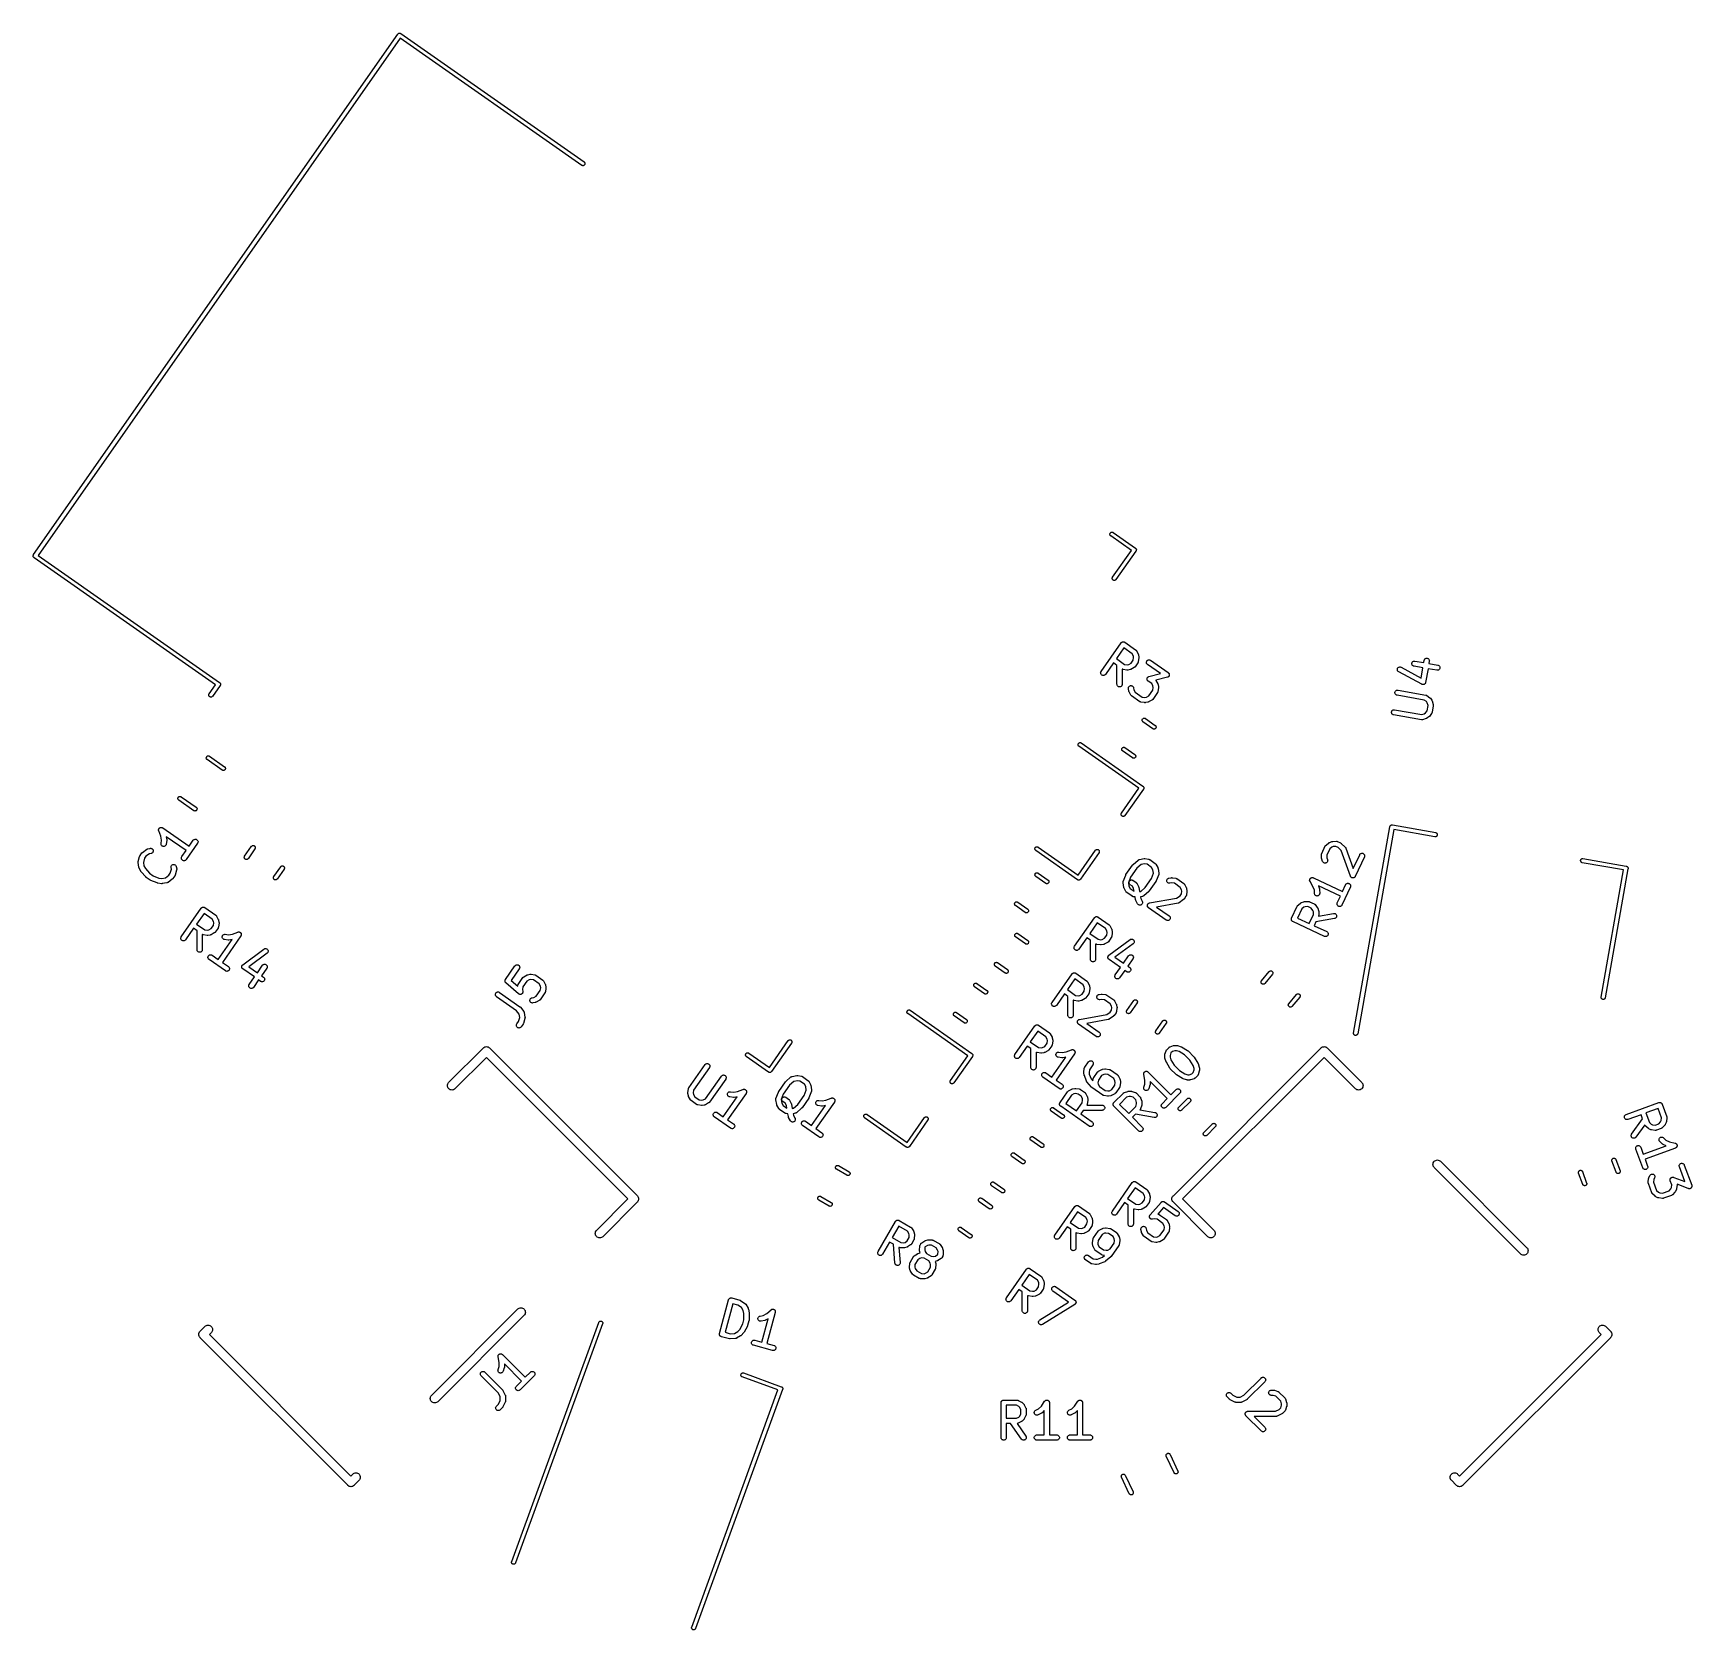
# Model space of a CAD drawing. Extents: x 4.92 to 6.79, y -5.68 to -3.88.
import ezdxf

# ---------------------------------------------------------------- set-up
doc = ezdxf.new("R2010")
doc.units = 0
doc.header["$MEASUREMENT"] = 0
doc.layers.add('BLACK', color=7, linetype='CONTINUOUS')

msp = doc.modelspace()

# ---------------------------------------------------------------- linework, layer by layer
at = {"layer": 'BLACK', "linetype": 'CONTINUOUS'}
for p, q in [((5.33365, -3.88072), (5.33411, -3.88068)), ((5.33411, -3.88068), (5.33458, -3.88074)), ((4.9203, -4.46984), (5.33206, -3.88179)), ((5.33464, -3.88634), (4.92546, -4.47071)), ((5.33206, -3.88179), (5.33212, -3.88169)), ((5.33212, -3.88169), (5.33219, -3.8816)), ((5.33219, -3.8816), (5.33242, -3.88134)), ((5.33219, -3.8816), (5.33219, -3.8816)), ((5.33242, -3.88134), (5.33279, -3.88105)), ((5.33279, -3.88105), (5.3332, -3.88084)), ((5.3332, -3.88084), (5.33365, -3.88072)), ((5.33458, -3.88074), (5.33502, -3.88088)), ((5.53985, -4.03003), (5.33464, -3.88634)), ((5.33502, -3.88088), (5.33542, -3.88111)), ((5.33542, -3.88111), (5.33551, -3.88118)), ((5.33551, -3.88118), (5.54256, -4.02616)), ((5.54015, -4.0302), (5.53985, -4.03003)), ((5.54059, -4.03035), (5.54015, -4.0302)), ((5.54106, -4.0304), (5.54059, -4.03035)), ((5.54152, -4.03037), (5.54106, -4.0304)), ((5.54197, -4.03024), (5.54152, -4.03037)), ((5.54238, -4.03003), (5.54197, -4.03024)), ((5.54275, -4.02974), (5.54238, -4.03003)), ((5.54256, -4.02616), (5.54282, -4.02639)), ((5.54305, -4.02939), (5.54275, -4.02974)), ((5.54282, -4.02639), (5.54311, -4.02675)), ((5.54328, -4.02898), (5.54305, -4.02939)), ((5.54311, -4.02675), (5.54332, -4.02717)), ((5.54342, -4.02854), (5.54328, -4.02898)), ((5.54332, -4.02717), (5.54344, -4.02762)), ((5.54348, -4.02808), (5.54342, -4.02854)), ((5.54344, -4.02762), (5.54348, -4.02808)), ((6.13681, -4.44675), (6.13687, -4.44629)), ((6.13685, -4.44722), (6.13681, -4.44675)), ((6.13697, -4.44767), (6.13685, -4.44722)), ((6.13687, -4.44629), (6.13701, -4.44585)), ((6.13718, -4.44808), (6.13697, -4.44767)), ((6.13701, -4.44585), (6.13724, -4.44544)), ((6.13747, -4.44845), (6.13718, -4.44808)), ((6.13724, -4.44544), (6.13754, -4.44509)), ((6.13774, -4.44867), (6.13747, -4.44845)), ((6.13754, -4.44509), (6.13791, -4.4448)), ((6.16105, -4.465), (6.13774, -4.44867)), ((6.13791, -4.4448), (6.13832, -4.44459)), ((6.13832, -4.44459), (6.13877, -4.44447)), ((6.13877, -4.44447), (6.13924, -4.44443)), ((6.13924, -4.44443), (6.1397, -4.44449)), ((6.1397, -4.44449), (6.14014, -4.44463)), ((6.14014, -4.44463), (6.14044, -4.4448)), ((6.14044, -4.4448), (6.1656, -4.46242)), ((4.9198, -4.47124), (4.91985, -4.47078)), ((4.91983, -4.47171), (4.9198, -4.47124)), ((4.91996, -4.47215), (4.91983, -4.47171)), ((4.91985, -4.47078), (4.92, -4.47034)), ((4.92017, -4.47257), (4.91996, -4.47215)), ((4.92, -4.47034), (4.92017, -4.47003)), ((4.92017, -4.47003), (4.92023, -4.46993)), ((4.92017, -4.47003), (4.92017, -4.47003)), ((4.92046, -4.47294), (4.92017, -4.47257)), ((4.92023, -4.46993), (4.9203, -4.46984)), ((4.92081, -4.47324), (4.92046, -4.47294)), ((4.92091, -4.4733), (4.92081, -4.47324)), ((5.12593, -4.61685), (4.92091, -4.4733)), ((4.92546, -4.47071), (5.13048, -4.61427)), ((6.13976, -4.49541), (6.16105, -4.465)), ((6.16621, -4.46587), (6.14363, -4.49812)), ((6.1656, -4.46242), (6.1657, -4.46248)), ((6.1657, -4.46248), (6.16579, -4.46255)), ((6.16579, -4.46255), (6.16579, -4.46255)), ((6.16579, -4.46255), (6.16605, -4.46278)), ((6.16605, -4.46278), (6.16634, -4.46314)), ((6.16628, -4.46578), (6.16621, -4.46587)), ((6.16634, -4.46568), (6.16628, -4.46578)), ((6.16634, -4.46314), (6.16655, -4.46356)), ((6.16651, -4.46538), (6.16634, -4.46568)), ((6.16634, -4.46568), (6.16634, -4.46568)), ((6.16666, -4.46493), (6.16651, -4.46538)), ((6.16655, -4.46356), (6.16655, -4.46356)), ((6.16655, -4.46356), (6.16668, -4.46401)), ((6.16671, -4.46447), (6.16666, -4.46493)), ((6.16668, -4.46401), (6.16671, -4.46447)), ((6.13939, -4.49662), (6.13944, -4.49616)), ((6.13942, -4.49708), (6.13939, -4.49662)), ((6.13955, -4.49753), (6.13942, -4.49708)), ((6.13944, -4.49616), (6.13959, -4.49571)), ((6.13976, -4.49795), (6.13955, -4.49753)), ((6.13959, -4.49571), (6.13976, -4.49541)), ((6.14004, -4.49831), (6.13976, -4.49795)), ((6.1404, -4.49861), (6.14004, -4.49831)), ((6.1408, -4.49884), (6.1404, -4.49861)), ((6.14124, -4.49899), (6.1408, -4.49884)), ((6.14171, -4.49904), (6.14124, -4.49899)), ((6.14217, -4.49901), (6.14171, -4.49904)), ((6.14262, -4.49888), (6.14217, -4.49901)), ((6.14303, -4.49867), (6.14262, -4.49888)), ((6.1434, -4.49838), (6.14303, -4.49867)), ((6.14363, -4.49812), (6.1434, -4.49838)), ((6.12688, -4.60176), (6.14946, -4.56951)), ((6.14946, -4.56951), (6.14948, -4.5695)), ((6.14948, -4.5695), (6.14949, -4.56948)), ((6.14948, -4.5695), (6.14948, -4.5695)), ((6.14948, -4.5695), (6.14948, -4.5695)), ((6.14949, -4.56948), (6.14967, -4.56927)), ((6.14967, -4.56927), (6.14985, -4.56906)), ((6.14985, -4.56906), (6.14986, -4.56905)), ((6.14986, -4.56905), (6.14987, -4.56905)), ((6.14987, -4.56905), (6.15009, -4.56888)), ((6.15009, -4.56888), (6.15031, -4.56871)), ((6.15031, -4.56871), (6.15032, -4.5687)), ((6.15032, -4.5687), (6.15033, -4.5687)), ((6.15033, -4.5687), (6.15058, -4.56857)), ((6.15058, -4.56857), (6.15082, -4.56845)), ((6.15082, -4.56845), (6.15083, -4.56845)), ((6.15083, -4.56845), (6.15084, -4.56844)), ((6.15084, -4.56844), (6.15111, -4.56837)), ((6.15111, -4.56837), (6.15138, -4.5683)), ((6.15138, -4.5683), (6.15139, -4.5683)), ((6.15139, -4.5683), (6.1514, -4.56829)), ((6.1514, -4.56829), (6.15167, -4.56828)), ((6.15167, -4.56828), (6.15195, -4.56825)), ((6.15195, -4.56825), (6.15197, -4.56826)), ((6.15197, -4.56826), (6.15198, -4.56826)), ((6.15198, -4.56826), (6.15225, -4.56829)), ((6.15225, -4.56829), (6.15253, -4.56832)), ((6.15253, -4.56832), (6.15254, -4.56833)), ((6.15254, -4.56833), (6.15255, -4.56833)), ((6.15255, -4.56833), (6.15281, -4.56842)), ((6.15281, -4.56842), (6.15307, -4.5685)), ((6.15307, -4.5685), (6.15308, -4.56851)), ((6.15308, -4.56851), (6.15309, -4.56851)), ((6.15309, -4.56851), (6.15333, -4.56865)), ((6.15333, -4.56865), (6.15358, -4.56879)), ((6.15358, -4.56879), (6.16586, -4.57739)), ((6.14078, -4.59221), (6.13172, -4.60515)), ((6.14478, -4.59501), (6.14078, -4.59221)), ((6.15261, -4.57532), (6.14417, -4.58737)), ((6.14417, -4.58737), (6.15346, -4.59388)), ((6.1619, -4.58183), (6.15261, -4.57532)), ((6.15811, -4.59403), (6.16077, -4.5926)), ((6.16077, -4.5926), (6.16319, -4.58913)), ((6.16334, -4.58448), (6.1619, -4.58183)), ((6.16319, -4.58913), (6.16363, -4.58615)), ((6.16363, -4.58615), (6.16334, -4.58448)), ((6.16843, -4.59195), (6.1652, -4.59655)), ((6.16586, -4.57739), (6.1659, -4.57741)), ((6.1659, -4.57741), (6.16596, -4.57747)), ((6.16596, -4.57747), (6.16603, -4.57752)), ((6.16603, -4.57752), (6.16618, -4.57766)), ((6.16618, -4.57766), (6.16633, -4.5778)), ((6.16633, -4.5778), (6.16638, -4.57786)), ((6.16638, -4.57786), (6.16644, -4.57793)), ((6.16644, -4.57793), (6.16656, -4.57809)), ((6.16656, -4.57809), (6.16668, -4.57825)), ((6.16668, -4.57825), (6.16672, -4.57833)), ((6.16672, -4.57833), (6.16677, -4.5784)), ((6.16677, -4.5784), (6.16876, -4.58209)), ((6.16847, -4.59187), (6.16843, -4.59195)), ((6.16852, -4.5918), (6.16847, -4.59187)), ((6.16861, -4.59162), (6.16852, -4.5918)), ((6.16871, -4.59144), (6.16861, -4.59162)), ((6.16874, -4.59136), (6.16871, -4.59144)), ((6.16878, -4.59128), (6.16874, -4.59136)), ((6.16876, -4.58209), (6.16878, -4.58213)), ((6.16878, -4.58213), (6.16884, -4.58228)), ((6.16883, -4.59109), (6.16878, -4.59128)), ((6.16889, -4.5909), (6.16883, -4.59109)), ((6.16884, -4.58228), (6.16892, -4.58243)), ((6.1689, -4.59081), (6.16889, -4.5909)), ((6.16892, -4.59073), (6.1689, -4.59081)), ((6.16892, -4.58243), (6.16895, -4.58255)), ((6.16893, -4.59069), (6.16892, -4.59073)), ((6.16955, -4.58654), (6.16893, -4.59069)), ((6.16895, -4.58255), (6.169, -4.58266)), ((6.169, -4.58266), (6.16903, -4.58282)), ((6.16903, -4.58282), (6.16907, -4.58298)), ((6.16907, -4.58298), (6.16953, -4.58559)), ((6.16953, -4.58559), (6.16954, -4.58563)), ((6.16954, -4.58563), (6.16955, -4.5858)), ((6.16955, -4.5858), (6.16957, -4.58596)), ((6.16958, -4.58621), (6.16955, -4.58637)), ((6.16955, -4.58637), (6.16955, -4.58654)), ((6.16957, -4.58596), (6.16957, -4.58609)), ((6.16957, -4.58609), (6.16958, -4.58621)), ((6.17811, -4.59154), (6.17818, -4.59097)), ((6.17815, -4.59212), (6.17811, -4.59154)), ((6.1783, -4.59268), (6.17815, -4.59212)), ((6.17818, -4.59097), (6.17837, -4.59043)), ((6.17855, -4.59319), (6.1783, -4.59268)), ((6.17837, -4.59043), (6.17865, -4.58993)), ((6.17865, -4.58993), (6.17903, -4.58949)), ((6.17903, -4.58949), (6.17949, -4.58914)), ((6.17949, -4.58914), (6.18, -4.58888)), ((6.18, -4.58888), (6.18056, -4.58873)), ((6.18056, -4.58873), (6.18113, -4.58869)), ((6.18113, -4.58869), (6.18171, -4.58876)), ((6.18171, -4.58876), (6.18225, -4.58894)), ((6.18225, -4.58894), (6.18276, -4.58922)), ((6.18276, -4.58922), (6.20272, -4.6032)), ((6.47808, -4.59308), (6.47812, -4.59251)), ((6.47814, -4.59366), (6.47808, -4.59308)), ((6.47812, -4.59251), (6.47828, -4.59196)), ((6.47828, -4.59196), (6.47855, -4.59144)), ((6.47855, -4.59144), (6.47891, -4.59099)), ((6.47891, -4.59099), (6.47934, -4.59062)), ((6.47934, -4.59062), (6.47985, -4.59034)), ((6.47985, -4.59034), (6.4804, -4.59016)), ((6.4804, -4.59016), (6.48097, -4.59009)), ((6.48097, -4.59009), (6.48154, -4.59014)), ((6.48154, -4.59014), (6.49156, -4.5919)), ((6.49156, -4.5919), (6.49202, -4.58927)), ((6.49202, -4.58927), (6.49203, -4.58923)), ((6.49203, -4.58923), (6.49219, -4.58868)), ((6.49219, -4.58868), (6.49246, -4.58817)), ((6.49246, -4.58817), (6.49282, -4.58772)), ((6.49282, -4.58772), (6.49326, -4.58735)), ((6.49326, -4.58735), (6.49377, -4.58707)), ((6.49377, -4.58707), (6.49432, -4.5869)), ((6.49432, -4.5869), (6.49489, -4.58683)), ((6.49489, -4.58683), (6.49546, -4.58688)), ((6.49546, -4.58688), (6.49602, -4.58704)), ((6.49602, -4.58704), (6.49653, -4.5873)), ((6.49653, -4.5873), (6.49698, -4.58766)), ((6.49698, -4.58766), (6.49735, -4.5881)), ((6.49735, -4.5881), (6.49764, -4.5886)), ((6.49784, -4.5903), (6.49737, -4.59293)), ((6.49737, -4.59293), (6.50739, -4.59469)), ((6.49764, -4.5886), (6.49781, -4.58915)), ((6.49781, -4.58915), (6.49788, -4.58972)), ((6.49788, -4.58972), (6.49784, -4.5903)), ((6.12635, -4.60338), (6.12642, -4.60281)), ((6.12639, -4.60396), (6.12635, -4.60338)), ((6.12654, -4.60451), (6.12639, -4.60396)), ((6.12642, -4.60281), (6.1266, -4.60227)), ((6.1268, -4.60503), (6.12654, -4.60451)), ((6.1266, -4.60227), (6.12688, -4.60176)), ((6.12716, -4.60549), (6.1268, -4.60503)), ((6.12759, -4.60586), (6.12716, -4.60549)), ((6.12809, -4.60615), (6.12759, -4.60586)), ((6.12864, -4.60633), (6.12809, -4.60615)), ((6.12921, -4.60641), (6.12864, -4.60633)), ((6.12978, -4.60637), (6.12921, -4.60641)), ((6.13034, -4.60622), (6.12978, -4.60637)), ((6.13086, -4.60597), (6.13034, -4.60622)), ((6.13131, -4.60562), (6.13086, -4.60597)), ((6.1317, -4.60518), (6.13131, -4.60562)), ((6.13172, -4.60515), (6.1317, -4.60518)), ((6.14478, -4.61636), (6.14478, -4.59501)), ((6.15072, -4.59916), (6.15068, -4.59914)), ((6.15068, -4.59914), (6.15068, -4.61636)), ((6.15079, -4.59922), (6.15072, -4.59916)), ((6.15097, -4.5993), (6.15079, -4.59922)), ((6.15115, -4.5994), (6.15097, -4.5993)), ((6.15123, -4.59943), (6.15115, -4.5994)), ((6.15131, -4.59947), (6.15123, -4.59943)), ((6.1515, -4.59952), (6.15131, -4.59947)), ((6.1517, -4.59958), (6.1515, -4.59952)), ((6.15178, -4.59959), (6.1517, -4.59958)), ((6.15187, -4.59962), (6.15178, -4.59959)), ((6.15191, -4.59962), (6.15187, -4.59962)), ((6.15605, -4.60024), (6.15191, -4.59962)), ((6.15346, -4.59388), (6.15645, -4.59433)), ((6.15622, -4.60025), (6.15605, -4.60024)), ((6.15638, -4.60027), (6.15622, -4.60025)), ((6.15651, -4.60026), (6.15638, -4.60027)), ((6.15645, -4.59433), (6.15811, -4.59403)), ((6.15663, -4.60027), (6.15651, -4.60026)), ((6.15679, -4.60024), (6.15663, -4.60027)), ((6.15696, -4.60023), (6.15679, -4.60024)), ((6.157, -4.60022), (6.15696, -4.60023)), ((6.15961, -4.59976), (6.157, -4.60022)), ((6.15977, -4.59972), (6.15961, -4.59976)), ((6.15993, -4.59969), (6.15977, -4.59972)), ((6.16005, -4.59964), (6.15993, -4.59969)), ((6.16017, -4.59961), (6.16005, -4.59964)), ((6.16031, -4.59953), (6.16017, -4.59961)), ((6.16047, -4.59947), (6.16031, -4.59953)), ((6.1605, -4.59945), (6.16047, -4.59947)), ((6.16419, -4.59746), (6.1605, -4.59945)), ((6.16426, -4.59741), (6.16419, -4.59746)), ((6.16434, -4.59737), (6.16426, -4.59741)), ((6.1645, -4.59725), (6.16434, -4.59737)), ((6.16467, -4.59713), (6.1645, -4.59725)), ((6.16473, -4.59707), (6.16467, -4.59713)), ((6.1648, -4.59702), (6.16473, -4.59707)), ((6.16493, -4.59687), (6.1648, -4.59702)), ((6.16507, -4.59673), (6.16493, -4.59687)), ((6.16512, -4.59665), (6.16507, -4.59673)), ((6.16518, -4.59659), (6.16512, -4.59665)), ((6.1652, -4.59655), (6.16518, -4.59659)), ((6.1789, -4.59365), (6.17855, -4.59319)), ((6.17872, -4.61028), (6.17875, -4.6101)), ((6.17873, -4.61039), (6.17872, -4.61028)), ((6.17872, -4.61049), (6.17873, -4.61039)), ((6.17875, -4.61067), (6.17872, -4.61049)), ((6.17875, -4.6101), (6.17876, -4.60991)), ((6.17876, -4.61086), (6.17875, -4.61067)), ((6.17876, -4.60991), (6.17878, -4.60981)), ((6.17879, -4.61096), (6.17876, -4.61086)), ((6.17878, -4.60981), (6.1788, -4.60971)), ((6.1788, -4.61106), (6.17879, -4.61096)), ((6.1788, -4.60971), (6.17886, -4.60954)), ((6.17886, -4.61124), (6.1788, -4.61106)), ((6.17886, -4.60954), (6.1789, -4.60936)), ((6.17891, -4.61141), (6.17886, -4.61124)), ((6.17933, -4.59403), (6.1789, -4.59365)), ((6.1789, -4.60936), (6.17895, -4.60926)), ((6.17895, -4.61151), (6.17891, -4.61141)), ((6.17895, -4.60926), (6.17898, -4.60916)), ((6.17899, -4.61161), (6.17895, -4.61151)), ((6.17898, -4.60916), (6.17907, -4.609)), ((6.17908, -4.61177), (6.17899, -4.61161)), ((6.17907, -4.609), (6.17915, -4.60884)), ((6.17916, -4.61193), (6.17908, -4.61177)), ((6.17915, -4.60884), (6.17921, -4.60875)), ((6.17921, -4.60875), (6.17927, -4.60866)), ((6.17927, -4.60866), (6.17939, -4.60853)), ((6.17937, -4.59406), (6.17933, -4.59403)), ((6.194, -4.6043), (6.17937, -4.59406)), ((6.17939, -4.60853), (6.1795, -4.60838)), ((6.1795, -4.60838), (6.17958, -4.60831)), ((6.17958, -4.60831), (6.17964, -4.60823)), ((6.17964, -4.60823), (6.17979, -4.60812)), ((6.17979, -4.60812), (6.17993, -4.60799)), ((6.17993, -4.60799), (6.18002, -4.60794)), ((6.18002, -4.60794), (6.1801, -4.60788)), ((6.1801, -4.60788), (6.18027, -4.60779)), ((6.18027, -4.60779), (6.18042, -4.6077)), ((6.18042, -4.6077), (6.18052, -4.60766)), ((6.18052, -4.60766), (6.18061, -4.60762)), ((6.18061, -4.60762), (6.18079, -4.60757)), ((6.18079, -4.60757), (6.18097, -4.60751)), ((6.18097, -4.60751), (6.194, -4.6043)), ((6.20173, -4.60848), (6.18856, -4.61172)), ((6.18856, -4.61172), (6.18867, -4.61188)), ((6.20191, -4.60842), (6.20173, -4.60848)), ((6.20208, -4.60837), (6.20191, -4.60842)), ((6.20218, -4.60833), (6.20208, -4.60837)), ((6.20227, -4.60829), (6.20218, -4.60833)), ((6.20243, -4.6082), (6.20227, -4.60829)), ((6.2026, -4.60812), (6.20243, -4.6082)), ((6.20268, -4.60805), (6.2026, -4.60812)), ((6.20277, -4.608), (6.20268, -4.60805)), ((6.20272, -4.6032), (6.20275, -4.60322)), ((6.20275, -4.60322), (6.20289, -4.60334)), ((6.20291, -4.60788), (6.20277, -4.608)), ((6.20289, -4.60334), (6.20304, -4.60346)), ((6.20305, -4.60776), (6.20291, -4.60788)), ((6.20304, -4.60346), (6.20311, -4.60353)), ((6.20312, -4.60768), (6.20305, -4.60776)), ((6.20311, -4.60353), (6.20319, -4.6036)), ((6.2032, -4.60761), (6.20312, -4.60768)), ((6.20319, -4.6036), (6.2033, -4.60375)), ((6.20331, -4.60747), (6.2032, -4.60761)), ((6.2033, -4.60375), (6.20342, -4.60389)), ((6.20343, -4.60733), (6.20331, -4.60747)), ((6.20342, -4.60389), (6.20347, -4.60398)), ((6.20348, -4.60724), (6.20343, -4.60733)), ((6.20347, -4.60398), (6.20354, -4.60406)), ((6.20355, -4.60715), (6.20348, -4.60724)), ((6.20354, -4.60406), (6.20362, -4.60423)), ((6.20363, -4.60699), (6.20355, -4.60715)), ((6.20362, -4.60423), (6.20371, -4.60439)), ((6.20372, -4.60683), (6.20363, -4.60699)), ((6.20371, -4.60439), (6.20374, -4.60448)), ((6.20375, -4.60673), (6.20372, -4.60683)), ((6.20374, -4.60448), (6.20379, -4.60458)), ((6.2038, -4.60664), (6.20375, -4.60673)), ((6.20379, -4.60458), (6.20384, -4.60476)), ((6.20384, -4.60646), (6.2038, -4.60664)), ((6.20384, -4.60476), (6.2039, -4.60493)), ((6.2039, -4.60628), (6.20384, -4.60646)), ((6.2039, -4.60493), (6.20391, -4.60503)), ((6.20392, -4.60618), (6.2039, -4.60628)), ((6.20391, -4.60503), (6.20394, -4.60513)), ((6.20394, -4.60608), (6.20392, -4.60618)), ((6.20394, -4.60513), (6.20395, -4.60532)), ((6.20395, -4.60589), (6.20394, -4.60608)), ((6.20395, -4.60532), (6.20398, -4.6055)), ((6.20398, -4.60571), (6.20395, -4.60589)), ((6.20398, -4.6055), (6.20397, -4.60561)), ((6.20397, -4.60561), (6.20398, -4.60571)), ((6.46169, -4.59992), (6.4617, -4.59934)), ((6.46179, -4.60048), (6.46169, -4.59992)), ((6.4617, -4.59934), (6.46182, -4.59878)), ((6.462, -4.60102), (6.46179, -4.60048)), ((6.46182, -4.59878), (6.46204, -4.59825)), ((6.46232, -4.6015), (6.462, -4.60102)), ((6.46204, -4.59825), (6.46237, -4.59777)), ((6.46272, -4.60192), (6.46232, -4.6015)), ((6.46237, -4.59777), (6.46278, -4.59737)), ((6.46319, -4.60225), (6.46272, -4.60192)), ((6.46278, -4.59737), (6.46326, -4.59705)), ((6.46323, -4.60227), (6.46319, -4.60225)), ((6.48929, -4.61638), (6.46323, -4.60227)), ((6.46326, -4.59705), (6.4638, -4.59684)), ((6.4638, -4.59684), (6.46437, -4.59673)), ((6.46437, -4.59673), (6.46494, -4.59673)), ((6.46494, -4.59673), (6.46551, -4.59685)), ((6.46551, -4.59685), (6.46604, -4.59707)), ((6.46604, -4.59707), (6.4885, -4.60924)), ((6.47832, -4.59421), (6.47814, -4.59366)), ((6.47859, -4.59471), (6.47832, -4.59421)), ((6.47896, -4.59515), (6.47859, -4.59471)), ((6.47941, -4.59551), (6.47896, -4.59515)), ((6.47992, -4.59578), (6.47941, -4.59551)), ((6.48048, -4.59594), (6.47992, -4.59578)), ((6.48052, -4.59595), (6.48048, -4.59594)), ((6.49053, -4.59772), (6.48052, -4.59595)), ((6.4885, -4.60924), (6.49053, -4.59772)), ((6.49635, -4.59874), (6.49361, -4.6143)), ((6.50636, -4.60051), (6.49635, -4.59874)), ((6.50694, -4.60055), (6.50636, -4.60051)), ((6.50751, -4.60049), (6.50694, -4.60055)), ((6.50739, -4.59469), (6.50743, -4.5947)), ((6.50743, -4.5947), (6.50798, -4.59486)), ((6.50806, -4.60031), (6.50751, -4.60049)), ((6.50798, -4.59486), (6.50849, -4.59513)), ((6.50856, -4.60003), (6.50806, -4.60031)), ((6.50849, -4.59513), (6.50894, -4.59549)), ((6.509, -4.59965), (6.50856, -4.60003)), ((6.50894, -4.59549), (6.50931, -4.59593)), ((6.50936, -4.5992), (6.509, -4.59965)), ((6.50931, -4.59593), (6.50959, -4.59644)), ((6.50962, -4.59869), (6.50936, -4.5992)), ((6.50959, -4.59644), (6.50977, -4.59699)), ((6.50978, -4.59813), (6.50962, -4.59869)), ((6.50977, -4.59699), (6.50983, -4.59756)), ((6.50983, -4.59756), (6.50978, -4.59813)), ((5.11826, -4.62847), (5.11832, -4.62801)), ((5.1183, -4.62894), (5.11826, -4.62847)), ((5.11842, -4.62938), (5.1183, -4.62894)), ((5.11832, -4.62801), (5.11846, -4.62757)), ((5.11863, -4.6298), (5.11842, -4.62938)), ((5.11846, -4.62757), (5.11863, -4.62726)), ((5.11863, -4.62726), (5.12593, -4.61685)), ((5.11892, -4.63017), (5.11863, -4.6298)), ((5.11927, -4.63047), (5.11892, -4.63017)), ((5.11968, -4.6307), (5.11927, -4.63047)), ((5.12191, -4.63053), (5.1215, -4.63074)), ((5.12228, -4.63024), (5.12191, -4.63053)), ((5.1225, -4.62997), (5.12228, -4.63024)), ((5.13108, -4.61772), (5.1225, -4.62997)), ((5.13048, -4.61427), (5.13058, -4.61432)), ((5.13058, -4.61432), (5.13067, -4.6144)), ((5.13067, -4.6144), (5.13067, -4.6144)), ((5.13067, -4.6144), (5.13093, -4.61463)), ((5.13093, -4.61463), (5.13122, -4.61499)), ((5.13116, -4.61763), (5.13108, -4.61772)), ((5.13122, -4.61753), (5.13116, -4.61763)), ((5.13122, -4.61499), (5.13143, -4.61541)), ((5.13139, -4.61723), (5.13122, -4.61753)), ((5.13122, -4.61753), (5.13122, -4.61753)), ((5.13153, -4.61678), (5.13139, -4.61723)), ((5.13143, -4.61541), (5.13155, -4.61586)), ((5.13159, -4.61632), (5.13153, -4.61678)), ((5.13155, -4.61586), (5.13158, -4.61622)), ((5.13158, -4.61622), (5.13159, -4.61632)), ((6.14483, -4.61693), (6.14478, -4.61636)), ((6.145, -4.61749), (6.14483, -4.61693)), ((6.14527, -4.61799), (6.145, -4.61749)), ((6.14563, -4.61844), (6.14527, -4.61799)), ((6.14608, -4.61881), (6.14563, -4.61844)), ((6.14658, -4.61908), (6.14608, -4.61881)), ((6.14714, -4.61925), (6.14658, -4.61908)), ((6.14771, -4.61931), (6.14714, -4.61925)), ((6.14828, -4.61926), (6.14771, -4.61931)), ((6.14884, -4.6191), (6.14828, -4.61926)), ((6.14935, -4.61883), (6.14884, -4.6191)), ((6.1498, -4.61847), (6.14935, -4.61883)), ((6.15017, -4.61803), (6.1498, -4.61847)), ((6.15044, -4.61752), (6.15017, -4.61803)), ((6.15062, -4.61697), (6.15044, -4.61752)), ((6.15068, -4.6164), (6.15062, -4.61697)), ((6.15068, -4.61636), (6.15068, -4.6164)), ((6.15768, -4.62071), (6.15776, -4.62014)), ((6.15772, -4.62129), (6.15768, -4.62071)), ((6.15772, -4.62133), (6.15772, -4.62129)), ((6.15818, -4.62394), (6.15772, -4.62133)), ((6.15776, -4.62014), (6.15794, -4.6196)), ((6.15794, -4.6196), (6.15823, -4.6191)), ((6.15823, -4.6241), (6.15818, -4.62394)), ((6.15823, -4.6191), (6.15861, -4.61866)), ((6.15826, -4.62426), (6.15823, -4.6241)), ((6.1583, -4.62438), (6.15826, -4.62426)), ((6.15834, -4.6245), (6.1583, -4.62438)), ((6.15841, -4.62464), (6.15834, -4.6245)), ((6.15847, -4.6248), (6.15841, -4.62464)), ((6.15849, -4.62483), (6.15847, -4.6248)), ((6.16049, -4.62852), (6.15849, -4.62483)), ((6.15861, -4.61866), (6.15907, -4.61831)), ((6.15907, -4.61831), (6.15958, -4.61806)), ((6.15958, -4.61806), (6.16014, -4.6179)), ((6.16014, -4.6179), (6.16071, -4.61786)), ((6.16054, -4.62859), (6.16049, -4.62852)), ((6.16058, -4.62867), (6.16054, -4.62859)), ((6.1607, -4.62883), (6.16058, -4.62867)), ((6.16081, -4.629), (6.1607, -4.62883)), ((6.16071, -4.61786), (6.16128, -4.61794)), ((6.16087, -4.62906), (6.16081, -4.629)), ((6.16093, -4.62913), (6.16087, -4.62906)), ((6.16108, -4.62926), (6.16093, -4.62913)), ((6.16122, -4.6294), (6.16108, -4.62926)), ((6.16129, -4.62945), (6.16122, -4.6294)), ((6.16128, -4.61794), (6.16183, -4.61812)), ((6.16136, -4.62951), (6.16129, -4.62945)), ((6.16139, -4.62953), (6.16136, -4.62951)), ((6.17061, -4.63598), (6.16139, -4.62953)), ((6.16183, -4.61812), (6.16233, -4.6184)), ((6.16233, -4.6184), (6.16277, -4.61878)), ((6.16277, -4.61878), (6.16312, -4.61923)), ((6.16312, -4.61923), (6.16338, -4.61975)), ((6.16338, -4.61975), (6.16354, -4.6203)), ((6.16354, -4.6203), (6.16392, -4.62244)), ((6.16392, -4.62244), (6.16535, -4.62509)), ((6.16535, -4.62509), (6.17342, -4.63075)), ((6.17807, -4.6309), (6.18073, -4.62946)), ((6.17923, -4.61201), (6.17916, -4.61193)), ((6.17928, -4.6121), (6.17923, -4.61201)), ((6.1794, -4.61224), (6.17928, -4.6121)), ((6.17951, -4.61239), (6.1794, -4.61224)), ((6.17959, -4.61246), (6.17951, -4.61239)), ((6.17966, -4.61254), (6.17959, -4.61246)), ((6.17981, -4.61265), (6.17966, -4.61254)), ((6.17995, -4.61277), (6.17981, -4.61265)), ((6.17998, -4.61279), (6.17995, -4.61277)), ((6.18402, -4.61562), (6.17998, -4.61279)), ((6.18073, -4.62946), (6.1853, -4.62292)), ((6.18545, -4.61827), (6.18402, -4.61562)), ((6.19054, -4.62574), (6.18516, -4.63342)), ((6.1853, -4.62292), (6.18575, -4.61994)), ((6.18575, -4.61994), (6.18545, -4.61827)), ((6.18867, -4.61188), (6.18879, -4.61205)), ((6.18879, -4.61205), (6.18883, -4.61212)), ((6.18883, -4.61212), (6.18888, -4.6122)), ((6.18888, -4.6122), (6.19087, -4.61588)), ((6.19058, -4.62566), (6.19054, -4.62574)), ((6.19064, -4.62559), (6.19058, -4.62566)), ((6.19072, -4.62541), (6.19064, -4.62559)), ((6.19082, -4.62524), (6.19072, -4.62541)), ((6.19085, -4.62515), (6.19082, -4.62524)), ((6.19089, -4.62508), (6.19085, -4.62515)), ((6.19087, -4.61588), (6.19089, -4.61592)), ((6.19089, -4.61592), (6.19095, -4.61607)), ((6.19094, -4.62488), (6.19089, -4.62508)), ((6.191, -4.62469), (6.19094, -4.62488)), ((6.19095, -4.61607), (6.19103, -4.61622)), ((6.19101, -4.6246), (6.191, -4.62469)), ((6.19104, -4.62452), (6.19101, -4.6246)), ((6.19103, -4.61622), (6.19106, -4.61634)), ((6.19166, -4.62033), (6.19104, -4.62448)), ((6.19104, -4.62448), (6.19104, -4.62452)), ((6.19106, -4.61634), (6.19111, -4.61645)), ((6.19111, -4.61645), (6.19114, -4.61661)), ((6.19114, -4.61661), (6.19118, -4.61677)), ((6.19118, -4.61677), (6.19164, -4.61939)), ((6.19164, -4.61939), (6.19165, -4.61943)), ((6.19165, -4.61943), (6.19166, -4.61959)), ((6.19166, -4.61959), (6.19169, -4.61976)), ((6.19167, -4.62017), (6.19166, -4.62033)), ((6.19169, -4.62), (6.19167, -4.62017)), ((6.19169, -4.61976), (6.19168, -4.61988)), ((6.19168, -4.61988), (6.19169, -4.62)), ((6.45897, -4.62589), (6.45902, -4.62531)), ((6.45903, -4.62646), (6.45897, -4.62589)), ((6.45902, -4.62531), (6.45917, -4.62476)), ((6.45921, -4.62701), (6.45903, -4.62646)), ((6.45917, -4.62476), (6.45944, -4.62424)), ((6.45948, -4.62751), (6.45921, -4.62701)), ((6.45944, -4.62424), (6.4598, -4.62379)), ((6.45985, -4.62795), (6.45948, -4.62751)), ((6.4598, -4.62379), (6.46023, -4.62342)), ((6.4603, -4.62831), (6.45985, -4.62795)), ((6.46023, -4.62342), (6.46074, -4.62314)), ((6.46081, -4.62858), (6.4603, -4.62831)), ((6.46074, -4.62314), (6.46129, -4.62296)), ((6.46137, -4.62874), (6.46081, -4.62858)), ((6.46129, -4.62296), (6.46186, -4.62289)), ((6.46141, -4.62875), (6.46137, -4.62874)), ((6.49211, -4.63417), (6.46141, -4.62875)), ((6.46186, -4.62289), (6.46243, -4.62294)), ((6.46243, -4.62294), (6.49382, -4.62847)), ((6.48945, -4.61645), (6.48929, -4.61638)), ((6.48961, -4.61653), (6.48945, -4.61645)), ((6.48972, -4.61656), (6.48961, -4.61653)), ((6.48982, -4.61661), (6.48972, -4.61656)), ((6.49, -4.61664), (6.48982, -4.61661)), ((6.49016, -4.61669), (6.49, -4.61664)), ((6.49028, -4.6167), (6.49016, -4.61669)), ((6.49039, -4.61672), (6.49028, -4.6167)), ((6.49056, -4.61672), (6.49039, -4.61672)), ((6.49074, -4.61674), (6.49056, -4.61672)), ((6.49085, -4.61673), (6.49074, -4.61674)), ((6.49096, -4.61673), (6.49085, -4.61673)), ((6.49114, -4.61669), (6.49096, -4.61673)), ((6.49131, -4.61667), (6.49114, -4.61669)), ((6.49142, -4.61664), (6.49131, -4.61667)), ((6.49153, -4.61662), (6.49142, -4.61664)), ((6.49169, -4.61655), (6.49153, -4.61662)), ((6.49186, -4.6165), (6.49169, -4.61655)), ((6.49196, -4.61644), (6.49186, -4.6165)), ((6.49206, -4.6164), (6.49196, -4.61644)), ((6.49221, -4.61631), (6.49206, -4.6164)), ((6.49237, -4.61622), (6.49221, -4.61631)), ((6.49245, -4.61615), (6.49237, -4.61622)), ((6.49255, -4.61609), (6.49245, -4.61615)), ((6.49267, -4.61596), (6.49255, -4.61609)), ((6.49281, -4.61585), (6.49267, -4.61596)), ((6.49288, -4.61576), (6.49281, -4.61585)), ((6.49296, -4.61568), (6.49288, -4.61576)), ((6.49306, -4.61554), (6.49296, -4.61568)), ((6.49317, -4.6154), (6.49306, -4.61554)), ((6.49322, -4.6153), (6.49317, -4.6154)), ((6.49328, -4.61521), (6.49322, -4.6153)), ((6.49335, -4.61505), (6.49328, -4.61521)), ((6.49344, -4.61489), (6.49335, -4.61505)), ((6.49347, -4.61478), (6.49344, -4.61489)), ((6.49351, -4.61468), (6.49347, -4.61478)), ((6.49355, -4.61451), (6.49351, -4.61468)), ((6.4936, -4.61434), (6.49355, -4.61451)), ((6.49361, -4.6143), (6.4936, -4.61434)), ((6.49382, -4.62847), (6.49386, -4.62848)), ((6.49386, -4.62848), (6.49394, -4.6285)), ((6.49394, -4.6285), (6.49403, -4.62852)), ((6.49403, -4.62852), (6.49422, -4.62858)), ((6.49422, -4.62858), (6.49441, -4.62864)), ((6.49441, -4.62864), (6.49449, -4.62868)), ((6.49449, -4.62868), (6.49457, -4.62871)), ((6.49457, -4.62871), (6.49474, -4.62881)), ((6.49474, -4.62881), (6.49492, -4.62891)), ((6.49492, -4.62891), (6.49499, -4.62896)), ((6.49499, -4.62896), (6.49507, -4.62901)), ((6.49507, -4.62901), (6.49843, -4.6315)), ((5.12012, -4.63084), (5.11968, -4.6307)), ((5.12058, -4.6309), (5.12012, -4.63084)), ((5.12105, -4.63086), (5.12058, -4.6309)), ((5.1215, -4.63074), (5.12105, -4.63086)), ((6.17068, -4.63603), (6.17061, -4.63598)), ((6.17075, -4.63608), (6.17068, -4.63603)), ((6.17093, -4.63617), (6.17075, -4.63608)), ((6.17111, -4.63627), (6.17093, -4.63617)), ((6.17119, -4.63629), (6.17111, -4.63627)), ((6.17127, -4.63633), (6.17119, -4.63629)), ((6.17146, -4.63638), (6.17127, -4.63633)), ((6.17166, -4.63645), (6.17146, -4.63638)), ((6.17174, -4.63646), (6.17166, -4.63645)), ((6.17183, -4.63648), (6.17174, -4.63646)), ((6.17187, -4.63649), (6.17183, -4.63648)), ((6.17601, -4.6371), (6.17187, -4.63649)), ((6.17342, -4.63075), (6.17641, -4.63119)), ((6.17618, -4.63711), (6.17601, -4.6371)), ((6.17634, -4.63713), (6.17618, -4.63711)), ((6.17647, -4.63712), (6.17634, -4.63713)), ((6.17641, -4.63119), (6.17807, -4.6309)), ((6.17659, -4.63713), (6.17647, -4.63712)), ((6.17675, -4.63711), (6.17659, -4.63713)), ((6.17692, -4.6371), (6.17675, -4.63711)), ((6.17696, -4.63709), (6.17692, -4.6371)), ((6.17957, -4.63663), (6.17696, -4.63709)), ((6.17973, -4.63658), (6.17957, -4.63663)), ((6.17989, -4.63655), (6.17973, -4.63658)), ((6.18001, -4.63651), (6.17989, -4.63655)), ((6.18013, -4.63647), (6.18001, -4.63651)), ((6.18028, -4.6364), (6.18013, -4.63647)), ((6.18043, -4.63634), (6.18028, -4.6364)), ((6.18046, -4.63632), (6.18043, -4.63634)), ((6.18415, -4.63432), (6.18046, -4.63632)), ((6.18422, -4.63427), (6.18415, -4.63432)), ((6.1843, -4.63423), (6.18422, -4.63427)), ((6.18446, -4.63411), (6.1843, -4.63423)), ((6.18463, -4.634), (6.18446, -4.63411)), ((6.18469, -4.63394), (6.18463, -4.634)), ((6.18476, -4.63388), (6.18469, -4.63394)), ((6.18489, -4.63373), (6.18476, -4.63388)), ((6.18503, -4.63359), (6.18489, -4.63373)), ((6.18508, -4.63352), (6.18503, -4.63359)), ((6.18514, -4.63345), (6.18508, -4.63352)), ((6.18516, -4.63342), (6.18514, -4.63345)), ((6.45506, -4.64804), (6.45511, -4.64747)), ((6.45512, -4.64861), (6.45506, -4.64804)), ((6.45511, -4.64747), (6.45527, -4.64691)), ((6.4553, -4.64916), (6.45512, -4.64861)), ((6.45527, -4.64691), (6.45553, -4.6464)), ((6.45558, -4.64967), (6.4553, -4.64916)), ((6.45553, -4.6464), (6.45589, -4.64595)), ((6.45589, -4.64595), (6.45633, -4.64557)), ((6.45633, -4.64557), (6.45683, -4.64529)), ((6.45683, -4.64529), (6.45738, -4.64512)), ((6.45738, -4.64512), (6.45795, -4.64505)), ((6.45795, -4.64505), (6.45853, -4.64509)), ((6.45853, -4.64509), (6.48923, -4.6505)), ((6.49453, -4.63596), (6.49211, -4.63417)), ((6.49212, -4.64965), (6.4935, -4.64867)), ((6.4935, -4.64867), (6.4953, -4.64625)), ((6.4955, -4.63735), (6.49453, -4.63596)), ((6.4953, -4.64625), (6.49636, -4.64024)), ((6.49636, -4.64024), (6.4955, -4.63735)), ((6.50046, -4.64921), (6.49796, -4.65258)), ((6.49843, -4.6315), (6.49847, -4.63153)), ((6.49847, -4.63153), (6.49859, -4.63164)), ((6.49859, -4.63164), (6.49872, -4.63174)), ((6.49872, -4.63174), (6.4988, -4.63184)), ((6.4988, -4.63184), (6.49889, -4.63192)), ((6.49889, -4.63192), (6.49898, -4.63206)), ((6.49898, -4.63206), (6.49909, -4.63218)), ((6.49909, -4.63218), (6.50061, -4.63435)), ((6.5005, -4.64914), (6.50046, -4.64921)), ((6.50056, -4.64907), (6.5005, -4.64914)), ((6.50065, -4.64889), (6.50056, -4.64907)), ((6.50061, -4.63435), (6.50064, -4.63439)), ((6.50064, -4.63439), (6.50072, -4.63453)), ((6.50076, -4.64872), (6.50065, -4.64889)), ((6.50072, -4.63453), (6.50081, -4.63467)), ((6.50078, -4.64863), (6.50076, -4.64872)), ((6.50083, -4.64856), (6.50078, -4.64863)), ((6.50081, -4.63467), (6.50085, -4.63479)), ((6.50088, -4.64836), (6.50083, -4.64856)), ((6.50085, -4.63479), (6.50091, -4.63489)), ((6.50095, -4.64817), (6.50088, -4.64836)), ((6.50091, -4.63489), (6.50096, -4.63505)), ((6.50096, -4.64809), (6.50095, -4.64817)), ((6.50096, -4.63505), (6.50102, -4.63521)), ((6.50099, -4.648), (6.50096, -4.64809)), ((6.501, -4.64796), (6.50099, -4.648)), ((6.5023, -4.64058), (6.501, -4.64796)), ((6.50102, -4.63521), (6.50222, -4.63922)), ((6.50222, -4.63922), (6.50223, -4.63926)), ((6.50223, -4.63926), (6.50225, -4.63935)), ((6.50225, -4.63935), (6.50227, -4.63943)), ((6.50227, -4.63943), (6.5023, -4.63963)), ((6.5023, -4.63963), (6.50233, -4.63983)), ((6.50232, -4.64041), (6.5023, -4.64049)), ((6.5023, -4.64049), (6.5023, -4.64058)), ((6.50233, -4.64021), (6.50232, -4.64041)), ((6.50233, -4.63983), (6.50233, -4.63992)), ((6.50233, -4.63992), (6.50234, -4.64)), ((6.50234, -4.64), (6.50233, -4.64021)), ((6.17322, -4.65685), (6.17328, -4.65639)), ((6.17326, -4.65732), (6.17322, -4.65685)), ((6.17338, -4.65776), (6.17326, -4.65732)), ((6.17328, -4.65639), (6.17342, -4.65595)), ((6.17359, -4.65818), (6.17338, -4.65776)), ((6.17342, -4.65595), (6.17365, -4.65554)), ((6.17388, -4.65854), (6.17359, -4.65818)), ((6.17365, -4.65554), (6.17395, -4.65519)), ((6.17414, -4.65877), (6.17388, -4.65854)), ((6.17395, -4.65519), (6.17432, -4.6549)), ((6.18538, -4.66664), (6.17414, -4.65877)), ((6.17432, -4.6549), (6.17473, -4.65469)), ((6.17473, -4.65469), (6.17518, -4.65457)), ((6.17518, -4.65457), (6.17564, -4.65453)), ((6.17564, -4.65453), (6.17611, -4.65459)), ((6.17611, -4.65459), (6.17655, -4.65473)), ((6.17655, -4.65473), (6.17685, -4.6549)), ((6.17685, -4.6549), (6.18809, -4.66277)), ((6.18568, -4.66681), (6.18538, -4.66664)), ((6.18613, -4.66696), (6.18568, -4.66681)), ((6.18659, -4.66701), (6.18613, -4.66696)), ((6.18705, -4.66698), (6.18659, -4.66701)), ((6.1875, -4.66685), (6.18705, -4.66698)), ((6.18792, -4.66664), (6.1875, -4.66685)), ((6.18828, -4.66635), (6.18792, -4.66664)), ((6.18809, -4.66277), (6.18835, -4.663)), ((6.18858, -4.666), (6.18828, -4.66635)), ((6.18835, -4.663), (6.18864, -4.66336)), ((6.18881, -4.66559), (6.18858, -4.666)), ((6.18864, -4.66336), (6.18885, -4.66378)), ((6.18896, -4.66515), (6.18881, -4.66559)), ((6.18885, -4.66378), (6.18898, -4.66423)), ((6.18901, -4.66469), (6.18896, -4.66515)), ((6.18898, -4.66423), (6.18901, -4.66469)), ((6.45595, -4.65011), (6.45558, -4.64967)), ((6.4564, -4.65047), (6.45595, -4.65011)), ((6.45691, -4.65074), (6.4564, -4.65047)), ((6.45746, -4.6509), (6.45691, -4.65074)), ((6.4575, -4.65091), (6.45746, -4.6509)), ((6.48889, -4.65644), (6.4575, -4.65091)), ((6.48897, -4.65645), (6.48889, -4.65644)), ((6.48906, -4.65647), (6.48897, -4.65645)), ((6.48926, -4.65647), (6.48906, -4.65647)), ((6.48923, -4.6505), (6.49212, -4.64965)), ((6.48946, -4.65649), (6.48926, -4.65647)), ((6.48955, -4.65648), (6.48946, -4.65649)), ((6.48964, -4.65648), (6.48955, -4.65648)), ((6.48983, -4.65644), (6.48964, -4.65648)), ((6.49003, -4.65642), (6.48983, -4.65644)), ((6.49012, -4.65639), (6.49003, -4.65642)), ((6.4902, -4.65638), (6.49012, -4.65639)), ((6.49024, -4.65636), (6.4902, -4.65638)), ((6.49426, -4.65517), (6.49024, -4.65636)), ((6.49441, -4.65511), (6.49426, -4.65517)), ((6.49457, -4.65506), (6.49441, -4.65511)), ((6.49468, -4.655), (6.49457, -4.65506)), ((6.49479, -4.65495), (6.49468, -4.655)), ((6.49493, -4.65486), (6.49479, -4.65495)), ((6.49508, -4.65478), (6.49493, -4.65486)), ((6.49511, -4.65476), (6.49508, -4.65478)), ((6.49728, -4.65324), (6.49511, -4.65476)), ((6.49741, -4.65313), (6.49728, -4.65324)), ((6.49754, -4.65303), (6.49741, -4.65313)), ((6.49763, -4.65294), (6.49754, -4.65303)), ((6.49772, -4.65286), (6.49763, -4.65294)), ((6.49782, -4.65273), (6.49772, -4.65286)), ((6.49794, -4.65261), (6.49782, -4.65273)), ((6.49796, -4.65258), (6.49794, -4.65261)), ((6.10082, -4.6845), (6.10087, -4.68403)), ((6.10085, -4.68496), (6.10082, -4.6845)), ((6.10098, -4.68541), (6.10085, -4.68496)), ((6.10087, -4.68403), (6.10102, -4.68359)), ((6.10119, -4.68582), (6.10098, -4.68541)), ((6.10102, -4.68359), (6.10124, -4.68319)), ((6.10147, -4.68619), (6.10119, -4.68582)), ((6.10124, -4.68319), (6.10155, -4.68283)), ((6.10174, -4.68642), (6.10147, -4.68619)), ((6.10155, -4.68283), (6.10191, -4.68254)), ((6.16956, -4.7339), (6.10174, -4.68642)), ((6.10191, -4.68254), (6.10233, -4.68233)), ((6.10233, -4.68233), (6.10278, -4.68221)), ((6.10278, -4.68221), (6.10324, -4.68217)), ((6.10324, -4.68217), (6.1037, -4.68223)), ((6.1037, -4.68223), (6.10415, -4.68237)), ((6.10415, -4.68237), (6.10445, -4.68255)), ((6.10445, -4.68255), (6.17411, -4.73132)), ((5.11547, -4.6995), (5.11553, -4.69904)), ((5.11551, -4.69996), (5.11547, -4.6995)), ((5.11563, -4.70041), (5.11551, -4.69996)), ((5.11553, -4.69904), (5.11567, -4.69859)), ((5.11584, -4.70082), (5.11563, -4.70041)), ((5.11567, -4.69859), (5.1159, -4.69819)), ((5.11613, -4.70119), (5.11584, -4.70082)), ((5.1159, -4.69819), (5.1162, -4.69783)), ((5.11639, -4.70142), (5.11613, -4.70119)), ((5.1162, -4.69783), (5.11657, -4.69755)), ((5.13343, -4.71335), (5.11639, -4.70142)), ((5.11657, -4.69755), (5.11698, -4.69734)), ((5.11698, -4.69734), (5.11743, -4.69721)), ((5.11743, -4.69721), (5.1179, -4.69718)), ((5.1179, -4.69718), (5.11836, -4.69723)), ((5.11836, -4.69723), (5.1188, -4.69738)), ((5.1188, -4.69738), (5.1191, -4.69755)), ((5.1191, -4.69755), (5.13614, -4.70948)), ((6.15019, -4.68975), (6.15024, -4.68928)), ((6.15022, -4.69021), (6.15019, -4.68975)), ((6.15035, -4.69066), (6.15022, -4.69021)), ((6.15024, -4.68928), (6.15039, -4.68884)), ((6.15056, -4.69107), (6.15035, -4.69066)), ((6.15039, -4.68884), (6.15062, -4.68844)), ((6.15084, -4.69144), (6.15056, -4.69107)), ((6.15062, -4.68844), (6.15092, -4.68808)), ((6.15111, -4.69167), (6.15084, -4.69144)), ((6.15092, -4.68808), (6.15128, -4.6878)), ((6.16235, -4.69954), (6.15111, -4.69167)), ((6.15128, -4.6878), (6.1517, -4.68759)), ((6.1517, -4.68759), (6.15215, -4.68746)), ((6.15215, -4.68746), (6.15261, -4.68743)), ((6.15261, -4.68743), (6.15307, -4.68748)), ((6.15307, -4.68748), (6.15352, -4.68763)), ((6.15352, -4.68763), (6.15382, -4.6878)), ((6.15382, -4.6878), (6.16506, -4.69567)), ((6.16265, -4.69971), (6.16235, -4.69954)), ((6.16309, -4.69985), (6.16265, -4.69971)), ((6.16355, -4.69991), (6.16309, -4.69985)), ((6.16402, -4.69987), (6.16355, -4.69991)), ((6.16447, -4.69975), (6.16402, -4.69987)), ((6.16488, -4.69954), (6.16447, -4.69975)), ((6.16525, -4.69925), (6.16488, -4.69954)), ((6.16506, -4.69567), (6.16532, -4.69589)), ((6.16555, -4.69889), (6.16525, -4.69925)), ((6.16532, -4.69589), (6.16561, -4.69626)), ((6.16578, -4.69849), (6.16555, -4.69889)), ((6.16561, -4.69626), (6.16582, -4.69667)), ((6.16592, -4.69805), (6.16578, -4.69849)), ((6.16582, -4.69667), (6.16594, -4.69712)), ((6.16598, -4.69759), (6.16592, -4.69805)), ((6.16594, -4.69712), (6.16598, -4.69759)), ((5.13374, -4.71352), (5.13343, -4.71335)), ((5.13418, -4.71367), (5.13374, -4.71352)), ((5.13464, -4.71372), (5.13418, -4.71367)), ((5.13511, -4.71369), (5.13464, -4.71372)), ((5.13555, -4.71356), (5.13511, -4.71369)), ((5.13597, -4.71335), (5.13555, -4.71356)), ((5.13634, -4.71306), (5.13597, -4.71335)), ((5.13614, -4.70948), (5.13641, -4.70971)), ((5.13664, -4.71271), (5.13634, -4.71306)), ((5.13641, -4.70971), (5.1367, -4.71007)), ((5.13687, -4.7123), (5.13664, -4.71271)), ((5.1367, -4.71007), (5.13691, -4.71049)), ((5.13701, -4.71186), (5.13687, -4.7123)), ((5.13691, -4.71049), (5.13703, -4.71094)), ((5.13707, -4.7114), (5.13701, -4.71186)), ((5.13703, -4.71094), (5.13707, -4.7114)), ((5.08492, -4.74313), (5.08537, -4.74301)), ((5.08537, -4.74301), (5.08583, -4.74297)), ((5.08583, -4.74297), (5.08629, -4.74303)), ((5.08629, -4.74303), (5.08673, -4.74317)), ((6.14985, -4.76206), (6.16956, -4.7339)), ((6.17472, -4.73477), (6.15372, -4.76477)), ((6.17411, -4.73132), (6.17421, -4.73138)), ((6.17421, -4.73138), (6.1743, -4.73145)), ((6.1743, -4.73145), (6.1743, -4.73145)), ((6.1743, -4.73145), (6.17456, -4.73168)), ((6.17456, -4.73168), (6.17485, -4.73205)), ((6.17479, -4.73468), (6.17472, -4.73477)), ((6.17502, -4.73428), (6.17479, -4.73468)), ((6.17485, -4.73205), (6.17506, -4.73246)), ((6.17517, -4.73384), (6.17502, -4.73428)), ((6.17506, -4.73246), (6.17519, -4.73291)), ((6.17522, -4.73338), (6.17517, -4.73384)), ((6.17519, -4.73291), (6.17522, -4.73338)), ((5.0834, -4.74529), (5.08346, -4.74483)), ((5.08344, -4.74576), (5.0834, -4.74529)), ((5.08357, -4.7462), (5.08344, -4.74576)), ((5.08346, -4.74483), (5.08361, -4.74439)), ((5.08378, -4.74662), (5.08357, -4.7462)), ((5.08361, -4.74439), (5.08383, -4.74398)), ((5.08406, -4.74699), (5.08378, -4.74662)), ((5.08383, -4.74398), (5.08414, -4.74363)), ((5.08433, -4.74721), (5.08406, -4.74699)), ((5.08414, -4.74363), (5.0845, -4.74334)), ((5.10137, -4.75915), (5.08433, -4.74721)), ((5.0845, -4.74334), (5.08492, -4.74313)), ((5.08673, -4.74317), (5.08704, -4.74334)), ((5.08704, -4.74334), (5.10408, -4.75528)), ((5.10167, -4.75932), (5.10137, -4.75915)), ((5.10211, -4.75946), (5.10167, -4.75932)), ((5.10258, -4.75952), (5.10211, -4.75946)), ((5.10304, -4.75948), (5.10258, -4.75952)), ((5.10349, -4.75936), (5.10304, -4.75948)), ((5.1039, -4.75915), (5.10349, -4.75936)), ((5.10427, -4.75886), (5.1039, -4.75915)), ((5.10408, -4.75528), (5.10434, -4.7555)), ((5.10457, -4.7585), (5.10427, -4.75886)), ((5.10434, -4.7555), (5.10463, -4.75587)), ((5.1048, -4.7581), (5.10457, -4.7585)), ((5.10463, -4.75587), (5.10484, -4.75628)), ((5.10495, -4.75766), (5.1048, -4.7581)), ((5.10484, -4.75628), (5.10497, -4.75673)), ((5.105, -4.7572), (5.10495, -4.75766)), ((5.10497, -4.75673), (5.105, -4.7572)), ((5.06158, -4.78057), (5.06162, -4.78029)), ((5.06162, -4.78029), (5.06171, -4.78002)), ((5.06162, -4.78029), (5.06162, -4.78029)), ((5.06162, -4.78029), (5.06162, -4.78029)), ((5.06171, -4.78002), (5.0618, -4.77975)), ((5.0618, -4.77974), (5.06194, -4.7795)), ((5.0618, -4.77975), (5.0618, -4.77974)), ((5.0618, -4.77975), (5.0618, -4.77975)), ((5.06194, -4.7795), (5.06209, -4.77925)), ((5.06209, -4.77924), (5.06229, -4.77902)), ((5.06209, -4.77925), (5.06209, -4.77924)), ((5.06209, -4.77925), (5.06209, -4.77925)), ((5.06229, -4.77902), (5.06247, -4.77881)), ((5.06247, -4.77881), (5.0627, -4.77863)), ((5.06247, -4.77881), (5.06247, -4.77881)), ((5.06247, -4.77881), (5.06247, -4.77881)), ((5.0627, -4.77863), (5.06292, -4.77846)), ((5.06292, -4.77846), (5.06292, -4.77846)), ((5.06292, -4.77846), (5.06293, -4.77846)), ((5.06293, -4.77846), (5.06318, -4.77833)), ((5.06318, -4.77833), (5.06344, -4.7782)), ((5.06344, -4.7782), (5.06371, -4.77812)), ((5.06344, -4.7782), (5.06344, -4.7782)), ((5.06344, -4.7782), (5.06344, -4.7782)), ((5.06371, -4.77812), (5.06399, -4.77805)), ((5.06399, -4.77805), (5.064, -4.77805)), ((5.064, -4.77805), (5.06428, -4.77803)), ((5.064, -4.77805), (5.064, -4.77805)), ((5.06428, -4.77803), (5.06457, -4.77801)), ((5.06457, -4.77801), (5.06457, -4.77801)), ((5.06457, -4.77801), (5.06486, -4.77804)), ((5.06457, -4.77801), (5.06457, -4.77801)), ((5.06486, -4.77804), (5.06514, -4.77808)), ((5.06514, -4.77808), (5.06514, -4.77808)), ((5.06514, -4.77808), (5.06514, -4.77808)), ((5.06514, -4.77808), (5.06541, -4.77816)), ((5.06541, -4.77816), (5.06569, -4.77826)), ((5.06569, -4.77826), (5.06569, -4.77826)), ((5.06569, -4.77826), (5.06569, -4.77826)), ((5.06569, -4.77826), (5.06594, -4.7784)), ((5.06594, -4.7784), (5.06619, -4.77854)), ((5.06619, -4.77854), (5.09602, -4.79943)), ((6.14948, -4.76326), (6.14953, -4.7628)), ((6.14951, -4.76373), (6.14948, -4.76326)), ((6.14964, -4.76418), (6.14951, -4.76373)), ((6.14953, -4.7628), (6.14968, -4.76236)), ((6.14985, -4.76459), (6.14964, -4.76418)), ((6.14968, -4.76236), (6.14985, -4.76206)), ((6.15013, -4.76496), (6.14985, -4.76459)), ((6.15049, -4.76526), (6.15013, -4.76496)), ((6.15089, -4.76549), (6.15049, -4.76526)), ((6.15133, -4.76563), (6.15089, -4.76549)), ((6.1518, -4.76569), (6.15133, -4.76563)), ((6.15226, -4.76565), (6.1518, -4.76569)), ((6.15271, -4.76553), (6.15226, -4.76565)), ((6.15312, -4.76532), (6.15271, -4.76553)), ((6.15349, -4.76503), (6.15312, -4.76532)), ((6.15372, -4.76477), (6.15349, -4.76503)), ((6.41221, -5.01036), (6.4533, -4.77734)), ((6.45756, -4.78037), (6.41687, -5.01118)), ((6.4533, -4.77734), (6.45331, -4.77722)), ((6.45331, -4.77722), (6.45334, -4.77711)), ((6.45334, -4.77711), (6.45344, -4.77677)), ((6.45344, -4.77677), (6.45365, -4.77636)), ((6.45365, -4.77636), (6.45393, -4.77599)), ((6.45393, -4.77599), (6.45429, -4.77569)), ((6.45429, -4.77569), (6.45446, -4.77559)), ((6.45429, -4.77569), (6.45429, -4.77569)), ((6.45446, -4.77559), (6.45469, -4.77546)), ((6.45469, -4.77546), (6.45484, -4.77541)), ((6.45484, -4.77541), (6.45513, -4.77532)), ((6.45513, -4.77532), (6.4556, -4.77526)), ((6.4556, -4.77526), (6.45594, -4.77529)), ((6.45594, -4.77529), (6.45594, -4.77529)), ((6.45594, -4.77529), (6.45606, -4.7753)), ((6.45606, -4.7753), (6.45617, -4.77533)), ((6.45617, -4.77533), (6.50503, -4.78394)), ((6.50421, -4.78859), (6.45756, -4.78037)), ((5.06156, -4.78115), (5.06154, -4.78086)), ((5.06154, -4.78086), (5.06155, -4.78086)), ((5.06155, -4.78086), (5.06158, -4.78057)), ((5.06155, -4.78086), (5.06155, -4.78086)), ((5.06158, -4.78144), (5.06156, -4.78115)), ((5.06166, -4.78172), (5.06158, -4.78144)), ((5.06158, -4.78144), (5.06158, -4.78144)), ((5.06158, -4.78144), (5.06158, -4.78144)), ((5.06173, -4.78199), (5.06166, -4.78172)), ((5.06173, -4.782), (5.06173, -4.78199)), ((5.06175, -4.78203), (5.06173, -4.782)), ((5.06173, -4.782), (5.06173, -4.782)), ((5.06173, -4.782), (5.06173, -4.782)), ((5.0641, -4.78806), (5.06175, -4.78203)), ((5.06488, -4.79252), (5.0641, -4.78806)), ((5.06431, -4.79677), (5.06434, -4.79619)), ((5.06439, -4.79734), (5.06431, -4.79677)), ((5.06434, -4.79619), (5.06488, -4.79252)), ((5.06459, -4.79788), (5.06439, -4.79734)), ((5.06488, -4.79837), (5.06459, -4.79788)), ((5.06527, -4.7988), (5.06488, -4.79837)), ((5.06573, -4.79915), (5.06527, -4.7988)), ((5.06625, -4.7994), (5.06573, -4.79915)), ((5.0685, -4.7993), (5.06795, -4.79949)), ((5.06899, -4.79901), (5.0685, -4.7993)), ((5.06942, -4.79863), (5.06899, -4.79901)), ((5.06977, -4.79817), (5.06942, -4.79863)), ((5.07003, -4.79765), (5.06977, -4.79817)), ((5.07017, -4.7971), (5.07003, -4.79765)), ((5.07018, -4.79706), (5.07017, -4.7971)), ((5.09263, -4.80426), (5.07018, -4.78854)), ((5.07018, -4.78854), (5.07078, -4.79196)), ((5.07079, -4.79291), (5.07018, -4.79706)), ((5.07078, -4.79196), (5.07079, -4.792)), ((5.07079, -4.792), (5.0708, -4.79217)), ((5.0708, -4.79274), (5.07079, -4.79291)), ((5.0708, -4.79217), (5.07082, -4.79233)), ((5.07082, -4.79258), (5.0708, -4.79274)), ((5.07082, -4.79233), (5.07082, -4.79246)), ((5.07082, -4.79246), (5.07082, -4.79258)), ((5.10562, -4.79602), (5.09271, -4.81445)), ((5.09602, -4.79943), (5.10078, -4.79263)), ((5.10078, -4.79263), (5.1008, -4.7926)), ((5.1008, -4.7926), (5.10118, -4.79217)), ((5.10118, -4.79217), (5.10164, -4.79182)), ((5.10164, -4.79182), (5.10216, -4.79156)), ((5.10216, -4.79156), (5.10272, -4.79141)), ((5.10272, -4.79141), (5.10329, -4.79137)), ((5.10329, -4.79137), (5.10386, -4.79145)), ((5.10386, -4.79145), (5.10441, -4.79163)), ((5.10441, -4.79163), (5.10491, -4.79192)), ((5.10491, -4.79192), (5.10534, -4.7923)), ((5.10534, -4.7923), (5.1057, -4.79275)), ((5.1059, -4.79552), (5.10562, -4.79602)), ((5.1057, -4.79275), (5.10595, -4.79327)), ((5.10608, -4.79497), (5.1059, -4.79552)), ((5.10595, -4.79327), (5.10611, -4.79382)), ((5.10615, -4.7944), (5.10608, -4.79497)), ((5.10611, -4.79382), (5.10615, -4.7944)), ((5.16665, -4.79942), (5.16688, -4.79916)), ((5.16688, -4.79916), (5.16725, -4.79887)), ((5.16725, -4.79887), (5.16766, -4.79866)), ((5.16766, -4.79866), (5.16811, -4.79854)), ((5.16811, -4.79854), (5.16857, -4.7985)), ((5.16857, -4.7985), (5.16904, -4.79856)), ((5.16904, -4.79856), (5.16948, -4.7987)), ((5.16948, -4.7987), (5.16988, -4.79893)), ((5.16988, -4.79893), (5.17024, -4.79923)), ((5.17024, -4.79923), (5.17052, -4.7996)), ((6.3763, -4.80754), (6.38026, -4.79905)), ((6.38026, -4.79905), (6.38027, -4.79901)), ((6.38027, -4.79901), (6.38032, -4.79894)), ((6.38032, -4.79894), (6.38035, -4.79886)), ((6.38035, -4.79886), (6.38047, -4.79869)), ((6.38047, -4.79869), (6.38057, -4.79852)), ((6.38057, -4.79852), (6.38063, -4.79846)), ((6.38063, -4.79846), (6.38068, -4.79838)), ((6.38068, -4.79838), (6.38083, -4.79824)), ((6.38083, -4.79824), (6.38096, -4.79809)), ((6.38096, -4.79809), (6.38103, -4.79804)), ((6.38103, -4.79804), (6.3811, -4.79798)), ((6.3811, -4.79798), (6.38438, -4.79538)), ((6.38438, -4.79538), (6.38441, -4.79535)), ((6.38441, -4.79535), (6.38455, -4.79526)), ((6.38455, -4.79526), (6.38469, -4.79516)), ((6.38469, -4.79516), (6.3848, -4.79511)), ((6.3848, -4.79511), (6.3849, -4.79505)), ((6.3849, -4.79505), (6.38506, -4.79499)), ((6.38506, -4.79499), (6.38521, -4.79492)), ((6.38521, -4.79492), (6.3877, -4.79401)), ((6.3877, -4.79401), (6.38774, -4.79399)), ((6.38774, -4.79399), (6.3879, -4.79396)), ((6.3879, -4.79396), (6.38806, -4.7939)), ((6.38806, -4.7939), (6.38818, -4.79389)), ((6.38818, -4.79389), (6.3883, -4.79386)), ((6.3883, -4.79386), (6.38846, -4.79385)), ((6.38846, -4.79385), (6.38863, -4.79383)), ((6.38863, -4.79383), (6.39282, -4.79372)), ((6.39282, -4.79372), (6.39286, -4.79372)), ((6.39286, -4.79372), (6.39295, -4.79372)), ((6.39295, -4.79372), (6.39303, -4.79372)), ((6.39303, -4.79372), (6.39323, -4.79375)), ((6.39323, -4.79375), (6.39343, -4.79376)), ((6.39343, -4.79376), (6.39352, -4.79379)), ((6.39352, -4.79379), (6.3936, -4.7938)), ((6.3936, -4.7938), (6.39379, -4.79387)), ((6.39379, -4.79387), (6.39399, -4.79392)), ((6.39399, -4.79392), (6.39406, -4.79396)), ((6.39406, -4.79396), (6.39415, -4.79399)), ((6.39415, -4.79399), (6.39754, -4.79558)), ((6.39754, -4.79558), (6.39758, -4.7956)), ((6.39758, -4.7956), (6.39772, -4.79568)), ((6.39772, -4.79568), (6.39787, -4.79576)), ((6.39787, -4.79576), (6.39797, -4.79583)), ((6.39797, -4.79583), (6.39807, -4.7959)), ((6.39807, -4.7959), (6.3982, -4.79601)), ((6.3982, -4.79601), (6.39833, -4.79611)), ((6.39833, -4.79611), (6.40263, -4.80019)), ((6.50455, -4.78862), (6.50421, -4.78859)), ((6.50501, -4.78856), (6.50455, -4.78862)), ((6.50546, -4.78842), (6.50501, -4.78856)), ((6.50503, -4.78394), (6.50536, -4.78403)), ((6.50536, -4.78403), (6.50578, -4.78425)), ((6.50586, -4.78819), (6.50546, -4.78842)), ((6.50578, -4.78425), (6.50614, -4.78453)), ((6.50622, -4.78789), (6.50586, -4.78819)), ((6.50614, -4.78453), (6.50645, -4.78489)), ((6.5065, -4.78752), (6.50622, -4.78789)), ((6.50645, -4.78489), (6.50667, -4.78529)), ((6.50671, -4.78711), (6.5065, -4.78752)), ((6.50667, -4.78529), (6.50682, -4.78573)), ((6.50684, -4.78666), (6.50671, -4.78711)), ((6.50682, -4.78573), (6.50687, -4.7862)), ((6.50687, -4.7862), (6.50684, -4.78666)), ((5.03835, -4.81725), (5.03836, -4.81717)), ((5.03836, -4.81745), (5.03835, -4.81725)), ((5.03836, -4.81708), (5.0384, -4.81688)), ((5.03836, -4.81717), (5.03836, -4.81708)), ((5.03836, -4.81765), (5.03836, -4.81745)), ((5.03838, -4.81774), (5.03836, -4.81765)), ((5.03838, -4.81783), (5.03838, -4.81774)), ((5.03839, -4.81787), (5.03838, -4.81783)), ((5.03931, -4.82309), (5.03839, -4.81787)), ((5.0384, -4.81688), (5.03842, -4.81668)), ((5.03842, -4.81668), (5.03845, -4.8166)), ((5.03845, -4.8166), (5.03847, -4.81651)), ((5.03847, -4.81651), (5.04016, -4.81083)), ((5.04016, -4.81083), (5.04017, -4.81079)), ((5.04017, -4.81079), (5.04024, -4.81064)), ((5.04024, -4.81064), (5.04029, -4.81048)), ((5.04029, -4.81048), (5.04035, -4.81037)), ((5.04035, -4.81037), (5.0404, -4.81026)), ((5.0404, -4.81026), (5.04049, -4.81012)), ((5.04049, -4.81012), (5.04057, -4.80998)), ((5.04057, -4.80998), (5.04272, -4.80691)), ((5.04272, -4.80691), (5.04275, -4.80687)), ((5.04275, -4.80687), (5.04286, -4.80675)), ((5.04286, -4.80675), (5.04295, -4.80662)), ((5.04295, -4.80662), (5.04305, -4.80653)), ((5.04305, -4.80653), (5.04313, -4.80644)), ((5.04313, -4.80644), (5.04326, -4.80634)), ((5.04326, -4.80634), (5.04338, -4.80623)), ((5.04338, -4.80623), (5.04814, -4.8027)), ((5.04568, -4.81297), (5.04433, -4.81753)), ((5.04433, -4.81753), (5.04505, -4.82159)), ((5.04728, -4.81069), (5.04568, -4.81297)), ((5.0511, -4.80786), (5.04728, -4.81069)), ((5.04814, -4.8027), (5.04818, -4.80267)), ((5.04818, -4.80267), (5.04825, -4.80263)), ((5.04825, -4.80263), (5.04832, -4.80258)), ((5.04832, -4.80258), (5.0485, -4.80248)), ((5.0485, -4.80248), (5.04867, -4.80238)), ((5.04867, -4.80238), (5.04876, -4.80235)), ((5.04876, -4.80235), (5.04883, -4.80232)), ((5.04883, -4.80232), (5.04903, -4.80226)), ((5.04903, -4.80226), (5.04922, -4.8022)), ((5.04922, -4.8022), (5.04931, -4.80218)), ((5.04931, -4.80218), (5.04939, -4.80216)), ((5.04939, -4.80216), (5.052, -4.8017)), ((5.05303, -4.80752), (5.0511, -4.80786)), ((5.052, -4.8017), (5.05204, -4.80169)), ((5.05204, -4.80169), (5.05262, -4.80166)), ((5.05262, -4.80166), (5.05319, -4.80173)), ((5.05358, -4.80736), (5.05303, -4.80752)), ((5.05319, -4.80173), (5.05373, -4.80192)), ((5.0541, -4.8071), (5.05358, -4.80736)), ((5.05373, -4.80192), (5.05423, -4.80221)), ((5.05455, -4.80675), (5.0541, -4.8071)), ((5.05423, -4.80221), (5.05467, -4.80259)), ((5.05493, -4.80631), (5.05455, -4.80675)), ((5.05467, -4.80259), (5.05502, -4.80304)), ((5.05521, -4.80581), (5.05493, -4.80631)), ((5.05502, -4.80304), (5.05527, -4.80356)), ((5.05539, -4.80526), (5.05521, -4.80581)), ((5.05527, -4.80356), (5.05542, -4.80412)), ((5.05546, -4.80469), (5.05539, -4.80526)), ((5.05542, -4.80412), (5.05546, -4.80469)), ((5.06681, -4.79954), (5.06625, -4.7994)), ((5.06738, -4.79957), (5.06681, -4.79954)), ((5.06795, -4.79949), (5.06738, -4.79957)), ((5.08734, -4.81268), (5.08741, -4.81211)), ((5.08738, -4.81326), (5.08734, -4.81268)), ((5.08754, -4.81381), (5.08738, -4.81326)), ((5.08741, -4.81211), (5.08759, -4.81156)), ((5.0878, -4.81433), (5.08754, -4.81381)), ((5.08759, -4.81156), (5.08788, -4.81106)), ((5.08815, -4.81478), (5.0878, -4.81433)), ((5.08788, -4.81106), (5.09263, -4.80426)), ((5.08858, -4.81516), (5.08815, -4.81478)), ((5.08908, -4.81545), (5.08858, -4.81516)), ((5.08963, -4.81563), (5.08908, -4.81545)), ((5.0902, -4.8157), (5.08963, -4.81563)), ((5.09078, -4.81567), (5.0902, -4.8157)), ((5.09133, -4.81552), (5.09078, -4.81567)), ((5.09185, -4.81526), (5.09133, -4.81552)), ((5.09231, -4.81491), (5.09185, -4.81526)), ((5.09269, -4.81448), (5.09231, -4.81491)), ((5.09271, -4.81445), (5.09269, -4.81448)), ((5.15841, -4.81187), (5.15847, -4.81141)), ((5.15845, -4.81233), (5.15841, -4.81187)), ((5.15858, -4.81278), (5.15845, -4.81233)), ((5.15847, -4.81141), (5.15861, -4.81096)), ((5.15879, -4.8132), (5.15858, -4.81278)), ((5.15861, -4.81096), (5.15879, -4.81066)), ((5.15879, -4.81066), (5.16665, -4.79942)), ((5.15907, -4.81356), (5.15879, -4.8132)), ((5.15943, -4.81386), (5.15907, -4.81356)), ((5.15983, -4.81409), (5.15943, -4.81386)), ((5.16027, -4.81424), (5.15983, -4.81409)), ((5.16074, -4.81429), (5.16027, -4.81424)), ((5.1612, -4.81426), (5.16074, -4.81429)), ((5.16165, -4.81413), (5.1612, -4.81426)), ((5.16206, -4.81392), (5.16165, -4.81413)), ((5.16243, -4.81363), (5.16206, -4.81392)), ((5.16266, -4.81337), (5.16243, -4.81363)), ((5.17052, -4.80213), (5.16266, -4.81337)), ((5.17052, -4.7996), (5.17073, -4.80001)), ((5.17069, -4.80183), (5.17052, -4.80213)), ((5.17084, -4.80139), (5.17069, -4.80183)), ((5.17073, -4.80001), (5.17086, -4.80046)), ((5.1709, -4.80093), (5.17084, -4.80139)), ((5.17086, -4.80046), (5.1709, -4.80093)), ((6.05203, -4.80221), (6.05209, -4.80175)), ((6.05207, -4.80268), (6.05203, -4.80221)), ((6.05219, -4.80312), (6.05207, -4.80268)), ((6.05209, -4.80175), (6.05223, -4.80131)), ((6.0524, -4.80354), (6.05219, -4.80312)), ((6.05223, -4.80131), (6.05246, -4.8009)), ((6.05269, -4.80391), (6.0524, -4.80354)), ((6.05246, -4.8009), (6.05276, -4.80055)), ((6.05296, -4.80413), (6.05269, -4.80391)), ((6.05276, -4.80055), (6.05313, -4.80026)), ((6.10004, -4.8371), (6.05296, -4.80413)), ((6.05313, -4.80026), (6.05355, -4.80005)), ((6.05355, -4.80005), (6.05399, -4.79993)), ((6.05399, -4.79993), (6.05446, -4.79989)), ((6.05446, -4.79989), (6.05492, -4.79995)), ((6.05492, -4.79995), (6.05536, -4.80009)), ((6.05536, -4.80009), (6.05567, -4.80026)), ((6.05567, -4.80026), (6.10091, -4.83194)), ((6.10091, -4.83194), (6.12062, -4.80379)), ((6.12449, -4.8065), (6.10349, -4.83649)), ((6.12062, -4.80379), (6.12085, -4.80353)), ((6.12085, -4.80353), (6.12122, -4.80324)), ((6.12122, -4.80324), (6.12163, -4.80303)), ((6.12163, -4.80303), (6.12208, -4.8029)), ((6.12208, -4.8029), (6.12254, -4.80287)), ((6.12254, -4.80287), (6.12301, -4.80292)), ((6.12301, -4.80292), (6.12345, -4.80307)), ((6.12345, -4.80307), (6.12385, -4.8033)), ((6.12385, -4.8033), (6.12421, -4.8036)), ((6.12421, -4.8036), (6.12449, -4.80397)), ((6.12449, -4.80397), (6.1247, -4.80438)), ((6.12466, -4.8062), (6.12449, -4.8065)), ((6.12481, -4.80575), (6.12466, -4.8062)), ((6.1247, -4.80438), (6.12483, -4.80483)), ((6.12487, -4.80529), (6.12481, -4.80575)), ((6.12483, -4.80483), (6.12487, -4.80529)), ((6.16298, -4.82002), (6.16882, -4.81495)), ((6.16882, -4.81495), (6.16885, -4.81492)), ((6.16885, -4.81492), (6.16902, -4.81481)), ((6.16902, -4.81481), (6.16917, -4.81469)), ((6.16917, -4.81469), (6.16925, -4.81465)), ((6.16925, -4.81465), (6.16933, -4.81459)), ((6.16933, -4.81459), (6.16951, -4.81452)), ((6.16951, -4.81452), (6.16969, -4.81443)), ((6.16969, -4.81443), (6.16977, -4.8144)), ((6.16977, -4.8144), (6.16985, -4.81437)), ((6.16985, -4.81437), (6.17005, -4.81432)), ((6.17005, -4.81432), (6.17024, -4.81427)), ((6.17024, -4.81427), (6.17546, -4.81335)), ((6.17546, -4.81335), (6.17551, -4.81334)), ((6.17551, -4.81334), (6.17567, -4.81333)), ((6.17567, -4.81333), (6.17583, -4.81331)), ((6.17583, -4.81331), (6.17596, -4.81331)), ((6.17596, -4.81331), (6.17608, -4.81331)), ((6.17608, -4.81331), (6.17624, -4.81333)), ((6.17624, -4.81333), (6.17641, -4.81334)), ((6.17641, -4.81334), (6.18056, -4.81395)), ((6.18056, -4.81395), (6.1806, -4.81396)), ((6.1806, -4.81396), (6.18068, -4.81398)), ((6.18068, -4.81398), (6.18077, -4.81399)), ((6.18077, -4.81399), (6.18096, -4.81405)), ((6.18096, -4.81405), (6.18115, -4.81411)), ((6.18115, -4.81411), (6.18123, -4.81414)), ((6.18123, -4.81414), (6.18132, -4.81417)), ((6.18132, -4.81417), (6.18149, -4.81427)), ((6.18149, -4.81427), (6.18167, -4.81436)), ((6.18167, -4.81436), (6.18174, -4.81441)), ((6.18174, -4.81441), (6.18182, -4.81445)), ((6.18182, -4.81445), (6.18796, -4.81876)), ((6.37602, -4.80866), (6.37605, -4.80846)), ((6.37603, -4.80874), (6.37602, -4.80866)), ((6.37602, -4.80883), (6.37603, -4.80874)), ((6.37602, -4.80887), (6.37602, -4.80883)), ((6.37613, -4.81306), (6.37602, -4.80887)), ((6.37605, -4.80846), (6.37607, -4.80826)), ((6.37607, -4.80826), (6.37609, -4.80817)), ((6.37609, -4.80817), (6.3761, -4.80809)), ((6.3761, -4.80809), (6.37617, -4.8079)), ((6.37615, -4.81323), (6.37613, -4.81306)), ((6.37616, -4.81339), (6.37615, -4.81323)), ((6.37619, -4.81351), (6.37616, -4.81339)), ((6.37617, -4.8079), (6.37623, -4.8077)), ((6.37621, -4.81363), (6.37619, -4.81351)), ((6.37626, -4.81379), (6.37621, -4.81363)), ((6.37623, -4.8077), (6.37627, -4.80763)), ((6.3763, -4.81395), (6.37626, -4.81379)), ((6.37627, -4.80763), (6.3763, -4.80754)), ((6.37631, -4.81399), (6.3763, -4.81395)), ((6.37722, -4.81648), (6.37631, -4.81399)), ((6.37747, -4.817), (6.37722, -4.81648)), ((6.37781, -4.81746), (6.37747, -4.817)), ((6.37824, -4.81785), (6.37781, -4.81746)), ((6.37874, -4.81815), (6.37824, -4.81785)), ((6.3815, -4.81801), (6.38098, -4.81826)), ((6.38197, -4.81767), (6.3815, -4.81801)), ((6.38531, -4.80218), (6.38194, -4.80941)), ((6.38194, -4.80941), (6.38202, -4.81242)), ((6.38236, -4.81724), (6.38197, -4.81767)), ((6.38202, -4.81242), (6.38277, -4.81446)), ((6.38266, -4.81675), (6.38236, -4.81724)), ((6.38285, -4.81621), (6.38266, -4.81675)), ((6.38277, -4.81446), (6.38278, -4.8145)), ((6.38278, -4.8145), (6.38292, -4.81506)), ((6.38294, -4.81564), (6.38285, -4.81621)), ((6.38292, -4.81506), (6.38294, -4.81564)), ((6.38768, -4.8003), (6.38531, -4.80218)), ((6.38927, -4.79972), (6.38768, -4.8003)), ((6.39228, -4.79964), (6.38927, -4.79972)), ((6.39461, -4.80073), (6.39228, -4.79964)), ((6.39807, -4.80399), (6.39461, -4.80073)), ((6.40871, -4.83324), (6.39807, -4.80399)), ((6.40263, -4.80019), (6.40266, -4.80021)), ((6.40266, -4.80021), (6.40272, -4.80028)), ((6.40272, -4.80028), (6.40278, -4.80034)), ((6.40278, -4.80034), (6.4029, -4.8005)), ((6.4029, -4.8005), (6.40303, -4.80065)), ((6.40303, -4.80065), (6.40308, -4.80073)), ((6.40308, -4.80073), (6.40313, -4.8008)), ((6.40313, -4.8008), (6.40321, -4.80098)), ((6.40321, -4.80098), (6.40331, -4.80116)), ((6.40331, -4.80116), (6.40334, -4.80124)), ((6.40334, -4.80124), (6.40338, -4.80132)), ((6.40338, -4.80132), (6.41182, -4.82452)), ((6.41182, -4.82452), (6.41911, -4.80889)), ((6.42446, -4.81139), (6.41416, -4.83347)), ((6.41911, -4.80889), (6.41913, -4.80885)), ((6.41913, -4.80885), (6.41943, -4.80836)), ((6.41943, -4.80836), (6.41982, -4.80794)), ((6.41982, -4.80794), (6.42028, -4.8076)), ((6.42028, -4.8076), (6.4208, -4.80735)), ((6.4208, -4.80735), (6.42136, -4.80722)), ((6.42136, -4.80722), (6.42194, -4.80719)), ((6.42194, -4.80719), (6.42251, -4.80728)), ((6.42251, -4.80728), (6.42305, -4.80747)), ((6.42305, -4.80747), (6.42354, -4.80777)), ((6.42354, -4.80777), (6.42397, -4.80815)), ((6.42397, -4.80815), (6.42431, -4.80862)), ((6.42431, -4.80862), (6.42456, -4.80914)), ((6.42465, -4.81084), (6.42446, -4.81139)), ((6.42456, -4.80914), (6.4247, -4.8097)), ((6.42473, -4.81027), (6.42465, -4.81084)), ((6.4247, -4.8097), (6.42473, -4.81027)), ((6.66885, -4.8157), (6.66888, -4.81523)), ((6.6689, -4.81616), (6.66885, -4.8157)), ((6.66888, -4.81523), (6.66901, -4.81478)), ((6.66905, -4.8166), (6.6689, -4.81616)), ((6.66901, -4.81478), (6.66922, -4.81437)), ((6.66928, -4.81701), (6.66905, -4.8166)), ((6.66922, -4.81437), (6.66951, -4.814)), ((6.66958, -4.81736), (6.66928, -4.81701)), ((6.66951, -4.814), (6.66986, -4.8137)), ((6.66995, -4.81765), (6.66958, -4.81736)), ((6.66986, -4.8137), (6.67026, -4.81347)), ((6.67036, -4.81786), (6.66995, -4.81765)), ((6.67026, -4.81347), (6.67071, -4.81333)), ((6.6707, -4.81795), (6.67036, -4.81786)), ((6.71734, -4.82617), (6.6707, -4.81795)), ((6.67071, -4.81333), (6.67117, -4.81327)), ((6.67117, -4.81327), (6.67152, -4.8133)), ((6.67152, -4.8133), (6.72037, -4.82191)), ((5.03936, -4.82325), (5.03931, -4.82309)), ((5.03939, -4.82341), (5.03936, -4.82325)), ((5.03943, -4.82353), (5.03939, -4.82341)), ((5.03947, -4.82364), (5.03943, -4.82353)), ((5.03954, -4.82379), (5.03947, -4.82364)), ((5.0396, -4.82395), (5.03954, -4.82379)), ((5.03962, -4.82398), (5.0396, -4.82395)), ((5.04162, -4.82767), (5.03962, -4.82398)), ((5.04163, -4.82768), (5.04162, -4.82767)), ((5.04163, -4.82769), (5.04163, -4.82768)), ((5.04179, -4.82792), (5.04163, -4.82769)), ((5.04194, -4.82815), (5.04179, -4.82792)), ((5.04195, -4.82816), (5.04194, -4.82815)), ((5.04196, -4.82817), (5.04195, -4.82816)), ((5.04199, -4.8282), (5.04196, -4.82817)), ((5.04705, -4.83404), (5.04199, -4.8282)), ((5.04505, -4.82159), (5.04666, -4.82457)), ((5.04666, -4.82457), (5.05128, -4.82989)), ((5.04709, -4.83407), (5.04705, -4.83404)), ((5.04712, -4.83411), (5.04709, -4.83407)), ((5.0473, -4.83427), (5.04712, -4.83411)), ((5.04747, -4.83443), (5.0473, -4.83427)), ((5.04752, -4.83446), (5.04747, -4.83443)), ((5.04756, -4.83449), (5.04752, -4.83446)), ((5.04759, -4.83452), (5.04756, -4.83449)), ((5.0522, -4.83774), (5.04759, -4.83452)), ((5.05128, -4.82989), (5.05529, -4.8327)), ((5.05529, -4.8327), (5.06186, -4.83522)), ((5.06186, -4.83522), (5.06522, -4.83572)), ((5.06522, -4.83572), (5.06928, -4.835)), ((5.06928, -4.835), (5.0731, -4.83217)), ((5.077, -4.83663), (5.07224, -4.84016)), ((5.0731, -4.83217), (5.0747, -4.82988)), ((5.0747, -4.82988), (5.07605, -4.82533)), ((5.07567, -4.82279), (5.07575, -4.82221)), ((5.07571, -4.82336), (5.07567, -4.82279)), ((5.07571, -4.8234), (5.07571, -4.82336)), ((5.07605, -4.82533), (5.07571, -4.8234)), ((5.07575, -4.82221), (5.07593, -4.82167)), ((5.07593, -4.82167), (5.07622, -4.82117)), ((5.07622, -4.82117), (5.0766, -4.82074)), ((5.0766, -4.82074), (5.07706, -4.82038)), ((5.07712, -4.83651), (5.077, -4.83663)), ((5.07706, -4.82038), (5.07757, -4.82013)), ((5.07725, -4.83641), (5.07712, -4.83651)), ((5.07733, -4.83632), (5.07725, -4.83641)), ((5.07743, -4.83624), (5.07733, -4.83632)), ((5.07753, -4.83611), (5.07743, -4.83624)), ((5.07763, -4.83598), (5.07753, -4.83611)), ((5.07757, -4.82013), (5.07813, -4.81998)), ((5.07766, -4.83595), (5.07763, -4.83598)), ((5.07981, -4.83288), (5.07766, -4.83595)), ((5.07813, -4.81998), (5.0787, -4.81994)), ((5.0787, -4.81994), (5.07927, -4.82001)), ((5.07927, -4.82001), (5.07982, -4.82019)), ((5.07989, -4.83273), (5.07981, -4.83288)), ((5.07982, -4.82019), (5.08032, -4.82048)), ((5.07998, -4.83259), (5.07989, -4.83273)), ((5.08003, -4.83248), (5.07998, -4.83259)), ((5.08009, -4.83237), (5.08003, -4.83248)), ((5.08014, -4.83222), (5.08009, -4.83237)), ((5.08021, -4.83206), (5.08014, -4.83222)), ((5.08022, -4.83202), (5.08021, -4.83206)), ((5.08191, -4.82634), (5.08022, -4.83202)), ((5.08032, -4.82048), (5.08076, -4.82085)), ((5.08076, -4.82085), (5.08111, -4.82131)), ((5.08111, -4.82131), (5.08137, -4.82182)), ((5.08137, -4.82182), (5.08153, -4.82238)), ((5.08153, -4.82238), (5.08199, -4.82499)), ((5.08193, -4.82626), (5.08191, -4.82634)), ((5.08196, -4.82617), (5.08193, -4.82626)), ((5.08198, -4.82597), (5.08196, -4.82617)), ((5.08202, -4.82578), (5.08198, -4.82597)), ((5.08199, -4.82499), (5.082, -4.82503)), ((5.082, -4.82503), (5.082, -4.82511)), ((5.082, -4.82511), (5.08202, -4.8252)), ((5.08202, -4.8252), (5.08202, -4.8254)), ((5.08202, -4.8254), (5.08203, -4.8256)), ((5.08203, -4.8256), (5.08202, -4.82569)), ((5.08202, -4.82569), (5.08202, -4.82578)), ((5.19131, -4.8349), (5.19137, -4.83444)), ((5.19134, -4.83537), (5.19131, -4.8349)), ((5.19147, -4.83581), (5.19134, -4.83537)), ((5.19137, -4.83444), (5.19151, -4.834)), ((5.19168, -4.83623), (5.19147, -4.83581)), ((5.19151, -4.834), (5.19168, -4.83369)), ((5.19168, -4.83369), (5.19955, -4.82246)), ((5.19197, -4.83659), (5.19168, -4.83623)), ((5.19232, -4.8369), (5.19197, -4.83659)), ((5.19532, -4.83667), (5.19496, -4.83696)), ((5.19555, -4.8364), (5.19532, -4.83667)), ((5.20342, -4.82517), (5.19555, -4.8364)), ((5.19955, -4.82246), (5.19978, -4.82219)), ((5.19978, -4.82219), (5.20014, -4.8219)), ((5.20014, -4.8219), (5.20056, -4.82169)), ((5.20056, -4.82169), (5.20101, -4.82157)), ((5.20101, -4.82157), (5.20147, -4.82153)), ((5.20147, -4.82153), (5.20193, -4.82159)), ((5.20193, -4.82159), (5.20237, -4.82173)), ((5.20237, -4.82173), (5.20278, -4.82196)), ((5.20278, -4.82196), (5.20313, -4.82227)), ((5.20313, -4.82227), (5.20342, -4.82263)), ((5.20342, -4.82263), (5.20363, -4.82305)), ((5.20359, -4.82486), (5.20342, -4.82517)), ((5.20373, -4.82442), (5.20359, -4.82486)), ((5.20363, -4.82305), (5.20375, -4.82349)), ((5.20379, -4.82396), (5.20373, -4.82442)), ((5.20375, -4.82349), (5.20379, -4.82396)), ((6.05208, -4.83157), (6.05214, -4.8311)), ((6.05212, -4.83203), (6.05208, -4.83157)), ((6.05225, -4.83248), (6.05212, -4.83203)), ((6.05214, -4.8311), (6.05229, -4.83066)), ((6.05246, -4.83289), (6.05225, -4.83248)), ((6.05229, -4.83066), (6.05251, -4.83026)), ((6.05274, -4.83326), (6.05246, -4.83289)), ((6.05251, -4.83026), (6.05282, -4.8299)), ((6.05301, -4.83349), (6.05274, -4.83326)), ((6.05282, -4.8299), (6.05318, -4.82962)), ((6.06424, -4.84135), (6.05301, -4.83349)), ((6.05318, -4.82962), (6.0536, -4.82941)), ((6.0536, -4.82941), (6.05405, -4.82928)), ((6.05405, -4.82928), (6.05451, -4.82925)), ((6.05451, -4.82925), (6.05497, -4.8293)), ((6.05497, -4.8293), (6.05541, -4.82945)), ((6.05541, -4.82945), (6.05572, -4.82962)), ((6.05572, -4.82962), (6.06695, -4.83748)), ((6.10326, -4.8368), (6.10313, -4.83695)), ((6.10344, -4.8366), (6.10326, -4.8368)), ((6.10349, -4.83649), (6.10344, -4.8366)), ((6.15187, -4.83916), (6.15463, -4.83194)), ((6.15463, -4.83194), (6.15465, -4.8319)), ((6.15465, -4.8319), (6.15467, -4.83185)), ((6.15467, -4.83185), (6.15469, -4.8318)), ((6.15469, -4.8318), (6.15481, -4.8316)), ((6.15481, -4.8316), (6.15491, -4.83139)), ((6.15491, -4.83139), (6.15495, -4.83135)), ((6.15495, -4.83135), (6.15497, -4.8313)), ((6.15497, -4.8313), (6.1625, -4.82055)), ((6.16002, -4.83439), (6.15768, -4.84051)), ((6.16713, -4.82424), (6.16002, -4.83439)), ((6.1625, -4.82055), (6.16252, -4.82052)), ((6.16252, -4.82052), (6.16256, -4.82048)), ((6.16256, -4.82048), (6.16259, -4.82043)), ((6.16259, -4.82043), (6.16275, -4.82026)), ((6.16275, -4.82026), (6.1629, -4.82009)), ((6.1629, -4.82009), (6.16295, -4.82005)), ((6.16295, -4.82005), (6.16298, -4.82002)), ((6.17207, -4.81994), (6.16713, -4.82424)), ((6.17602, -4.81925), (6.17207, -4.81994)), ((6.179, -4.81969), (6.17602, -4.81925)), ((6.17668, -4.84606), (6.18379, -4.8359)), ((6.184, -4.82319), (6.179, -4.81969)), ((6.18379, -4.8359), (6.18613, -4.82979)), ((6.18544, -4.82584), (6.184, -4.82319)), ((6.18613, -4.82979), (6.18544, -4.82584)), ((6.18796, -4.81876), (6.18799, -4.81878)), ((6.18799, -4.81878), (6.18806, -4.81884)), ((6.18806, -4.81884), (6.18813, -4.81888)), ((6.18813, -4.81888), (6.18828, -4.81903)), ((6.18828, -4.81903), (6.18843, -4.81916)), ((6.18843, -4.81916), (6.18848, -4.81923)), ((6.18848, -4.81923), (6.18854, -4.81929)), ((6.18854, -4.81929), (6.18865, -4.81946)), ((6.18865, -4.81946), (6.18878, -4.81962)), ((6.18878, -4.81962), (6.18881, -4.8197)), ((6.18881, -4.8197), (6.18886, -4.81977)), ((6.18886, -4.81977), (6.19086, -4.82345)), ((6.19194, -4.83114), (6.18918, -4.83836)), ((6.19086, -4.82345), (6.19088, -4.82349)), ((6.19088, -4.82349), (6.19094, -4.82364)), ((6.19094, -4.82364), (6.19102, -4.82379)), ((6.19102, -4.82379), (6.19105, -4.82391)), ((6.19105, -4.82391), (6.19109, -4.82402)), ((6.19109, -4.82402), (6.19113, -4.82419)), ((6.19113, -4.82419), (6.19117, -4.82435)), ((6.19117, -4.82435), (6.19209, -4.82957)), ((6.19199, -4.83095), (6.19194, -4.83114)), ((6.19206, -4.83076), (6.19199, -4.83095)), ((6.19207, -4.83067), (6.19206, -4.83076)), ((6.19209, -4.83058), (6.19207, -4.83067)), ((6.19209, -4.82957), (6.1921, -4.82961)), ((6.19211, -4.83038), (6.19209, -4.83058)), ((6.1921, -4.82961), (6.19211, -4.82981)), ((6.19211, -4.82981), (6.19214, -4.83001)), ((6.19213, -4.83019), (6.19211, -4.83038)), ((6.19214, -4.83001), (6.19213, -4.8301)), ((6.19213, -4.8301), (6.19213, -4.83019)), ((6.20138, -4.83702), (6.20167, -4.83652)), ((6.20167, -4.83652), (6.20204, -4.83609)), ((6.20204, -4.83609), (6.2025, -4.83573)), ((6.2025, -4.83573), (6.20301, -4.83547)), ((6.20301, -4.83547), (6.20357, -4.83532)), ((6.20357, -4.83532), (6.20618, -4.83486)), ((6.20618, -4.83486), (6.20622, -4.83485)), ((6.20622, -4.83485), (6.20638, -4.83484)), ((6.20638, -4.83484), (6.20655, -4.83481)), ((6.20655, -4.83481), (6.20667, -4.83482)), ((6.20667, -4.83482), (6.20679, -4.83481)), ((6.20679, -4.83481), (6.20696, -4.83483)), ((6.20696, -4.83483), (6.20712, -4.83484)), ((6.20712, -4.83484), (6.21127, -4.83546)), ((6.21127, -4.83546), (6.21131, -4.83546)), ((6.21131, -4.83546), (6.2114, -4.83549)), ((6.2114, -4.83549), (6.21148, -4.8355)), ((6.21148, -4.8355), (6.21167, -4.83556)), ((6.21167, -4.83556), (6.21187, -4.83561)), ((6.21187, -4.83561), (6.21195, -4.83565)), ((6.21195, -4.83565), (6.21203, -4.83568)), ((6.21203, -4.83568), (6.21221, -4.83578)), ((6.21221, -4.83578), (6.21239, -4.83587)), ((6.21239, -4.83587), (6.21246, -4.83592)), ((6.21246, -4.83592), (6.21253, -4.83596)), ((6.21253, -4.83596), (6.22021, -4.84134)), ((6.36264, -4.83695), (6.36273, -4.8367)), ((6.36273, -4.8367), (6.36283, -4.83641)), ((6.36283, -4.83641), (6.36284, -4.83641)), ((6.36284, -4.83641), (6.36298, -4.83616)), ((6.36284, -4.83641), (6.36284, -4.83641)), ((6.36298, -4.83616), (6.36313, -4.83592)), ((6.36313, -4.83591), (6.36333, -4.8357)), ((6.36313, -4.83592), (6.36313, -4.83591)), ((6.36313, -4.83591), (6.36313, -4.83591)), ((6.36333, -4.8357), (6.36352, -4.83549)), ((6.36352, -4.83549), (6.36375, -4.83532)), ((6.36352, -4.83549), (6.36352, -4.83549)), ((6.36352, -4.83549), (6.36352, -4.83549)), ((6.36375, -4.83532), (6.36398, -4.83515)), ((6.36398, -4.83515), (6.36398, -4.83514)), ((6.36398, -4.83514), (6.36399, -4.83514)), ((6.36399, -4.83514), (6.36424, -4.83502)), ((6.36424, -4.83502), (6.3645, -4.8349)), ((6.3645, -4.8349), (6.3645, -4.8349)), ((6.3645, -4.8349), (6.36451, -4.8349)), ((6.36451, -4.8349), (6.3648, -4.83482)), ((6.3648, -4.83482), (6.36506, -4.83476)), ((6.36506, -4.83476), (6.36536, -4.83474)), ((6.36506, -4.83476), (6.36506, -4.83476)), ((6.36506, -4.83476), (6.36506, -4.83476)), ((6.36536, -4.83474), (6.36564, -4.83473)), ((6.36564, -4.83473), (6.36564, -4.83473)), ((6.36564, -4.83473), (6.3659, -4.83477)), ((6.36564, -4.83473), (6.36564, -4.83473)), ((6.3659, -4.83477), (6.36621, -4.83481)), ((6.36621, -4.83481), (6.36621, -4.83481)), ((6.36621, -4.83481), (6.36621, -4.83481)), ((6.36621, -4.83481), (6.36647, -4.8349)), ((6.36647, -4.8349), (6.36675, -4.835)), ((6.36675, -4.835), (6.39976, -4.85039)), ((6.37928, -4.81834), (6.37874, -4.81815)), ((6.37985, -4.81842), (6.37928, -4.81834)), ((6.38042, -4.81839), (6.37985, -4.81842)), ((6.38098, -4.81826), (6.38042, -4.81839)), ((6.40883, -4.83349), (6.40871, -4.83324)), ((6.40895, -4.83375), (6.40883, -4.83349)), ((6.40896, -4.83375), (6.40895, -4.83375)), ((6.40896, -4.83376), (6.40896, -4.83375)), ((6.40913, -4.83398), (6.40896, -4.83376)), ((6.4093, -4.83421), (6.40913, -4.83398)), ((6.4093, -4.83422), (6.4093, -4.83421)), ((6.4093, -4.83421), (6.4093, -4.83421)), ((6.40951, -4.83441), (6.4093, -4.83422)), ((6.40972, -4.8346), (6.40951, -4.83441)), ((6.40973, -4.8346), (6.40972, -4.8346)), ((6.40998, -4.83475), (6.40973, -4.8346)), ((6.40973, -4.8346), (6.40973, -4.8346)), ((6.41022, -4.83489), (6.40998, -4.83475)), ((6.41022, -4.8349), (6.41022, -4.83489)), ((6.41023, -4.8349), (6.41022, -4.8349)), ((6.41049, -4.83499), (6.41023, -4.8349)), ((6.41076, -4.83509), (6.41049, -4.83499)), ((6.41077, -4.83509), (6.41076, -4.83509)), ((6.41076, -4.83509), (6.41076, -4.83509)), ((6.41105, -4.83513), (6.41077, -4.83509)), ((6.41133, -4.83518), (6.41105, -4.83513)), ((6.41134, -4.83518), (6.41133, -4.83518)), ((6.41133, -4.83518), (6.41133, -4.83518)), ((6.41163, -4.83516), (6.41134, -4.83518)), ((6.4119, -4.83515), (6.41163, -4.83516)), ((6.41191, -4.83515), (6.4119, -4.83515)), ((6.4122, -4.83508), (6.41191, -4.83515)), ((6.41191, -4.83515), (6.41191, -4.83515)), ((6.41246, -4.83501), (6.4122, -4.83508)), ((6.41247, -4.83501), (6.41246, -4.83501)), ((6.41274, -4.83488), (6.41247, -4.83501)), ((6.41247, -4.83501), (6.41247, -4.83501)), ((6.41299, -4.83477), (6.41274, -4.83488)), ((6.413, -4.83476), (6.41299, -4.83477)), ((6.41299, -4.83477), (6.41299, -4.83477)), ((6.41323, -4.83459), (6.413, -4.83476)), ((6.41345, -4.83443), (6.41323, -4.83459)), ((6.41346, -4.83442), (6.41345, -4.83442)), ((6.41345, -4.83442), (6.41345, -4.83443)), ((6.41365, -4.83421), (6.41346, -4.83442)), ((6.41384, -4.834), (6.41365, -4.83421)), ((6.41385, -4.834), (6.41384, -4.834)), ((6.41384, -4.834), (6.41384, -4.834)), ((6.414, -4.83375), (6.41385, -4.834)), ((6.41414, -4.83351), (6.414, -4.83375)), ((6.41415, -4.8335), (6.41414, -4.83351)), ((6.41416, -4.83347), (6.41415, -4.8335)), ((6.41415, -4.8335), (6.41415, -4.8335)), ((6.41415, -4.8335), (6.41415, -4.8335)), ((6.69202, -4.96974), (6.71734, -4.82617)), ((6.72238, -4.82478), (6.69667, -4.97057)), ((6.72037, -4.82191), (6.72049, -4.82192)), ((6.72049, -4.82192), (6.7206, -4.82195)), ((6.7206, -4.82195), (6.72093, -4.82205)), ((6.72093, -4.82205), (6.72135, -4.82226)), ((6.72135, -4.82226), (6.72171, -4.82254)), ((6.72171, -4.82254), (6.72202, -4.8229)), ((6.72202, -4.8229), (6.72225, -4.8233)), ((6.72225, -4.8233), (6.72239, -4.82374)), ((6.72241, -4.82467), (6.72238, -4.82478)), ((6.72239, -4.82374), (6.72239, -4.82374)), ((6.72239, -4.82374), (6.72245, -4.82421)), ((6.72242, -4.82455), (6.72241, -4.82467)), ((6.72245, -4.82421), (6.72242, -4.82455)), ((6.72242, -4.82455), (6.72242, -4.82455)), ((5.05224, -4.83777), (5.0522, -4.83774)), ((5.05228, -4.8378), (5.05224, -4.83777)), ((5.05249, -4.83791), (5.05228, -4.8378)), ((5.0527, -4.83803), (5.05249, -4.83791)), ((5.05275, -4.83804), (5.0527, -4.83803)), ((5.0528, -4.83807), (5.05275, -4.83804)), ((5.05283, -4.83808), (5.0528, -4.83807)), ((5.06005, -4.84085), (5.05283, -4.83808)), ((5.06007, -4.84085), (5.06005, -4.84085)), ((5.06008, -4.84086), (5.06007, -4.84085)), ((5.06034, -4.84093), (5.06008, -4.84086)), ((5.06061, -4.841), (5.06034, -4.84093)), ((5.06062, -4.841), (5.06061, -4.841)), ((5.06064, -4.84101), (5.06062, -4.841)), ((5.06068, -4.84101), (5.06064, -4.84101)), ((5.06482, -4.84163), (5.06068, -4.84101)), ((5.06499, -4.84164), (5.06482, -4.84163)), ((5.06515, -4.84166), (5.06499, -4.84164)), ((5.06528, -4.84165), (5.06515, -4.84166)), ((5.0654, -4.84166), (5.06528, -4.84165)), ((5.06556, -4.84163), (5.0654, -4.84166)), ((5.06573, -4.84162), (5.06556, -4.84163)), ((5.06577, -4.84161), (5.06573, -4.84162)), ((5.07099, -4.84069), (5.06577, -4.84161)), ((5.07107, -4.84067), (5.07099, -4.84069)), ((5.07116, -4.84066), (5.07107, -4.84067)), ((5.07135, -4.84059), (5.07116, -4.84066)), ((5.07155, -4.84054), (5.07135, -4.84059)), ((5.07162, -4.8405), (5.07155, -4.84054)), ((5.07171, -4.84047), (5.07162, -4.8405)), ((5.07188, -4.84037), (5.07171, -4.84047)), ((5.07206, -4.84028), (5.07188, -4.84037)), ((5.07213, -4.84023), (5.07206, -4.84028)), ((5.0722, -4.84018), (5.07213, -4.84023)), ((5.07224, -4.84016), (5.0722, -4.84018)), ((5.19273, -4.83713), (5.19232, -4.8369)), ((5.19317, -4.83727), (5.19273, -4.83713)), ((5.19363, -4.83733), (5.19317, -4.83727)), ((5.19409, -4.83729), (5.19363, -4.83733)), ((5.19454, -4.83717), (5.19409, -4.83729)), ((5.19496, -4.83696), (5.19454, -4.83717)), ((6.06455, -4.84153), (6.06424, -4.84135)), ((6.06499, -4.84167), (6.06455, -4.84153)), ((6.06545, -4.84173), (6.06499, -4.84167)), ((6.06592, -4.84169), (6.06545, -4.84173)), ((6.06636, -4.84157), (6.06592, -4.84169)), ((6.06678, -4.84136), (6.06636, -4.84157)), ((6.06715, -4.84107), (6.06678, -4.84136)), ((6.06695, -4.83748), (6.06722, -4.83771)), ((6.06745, -4.84071), (6.06715, -4.84107)), ((6.06722, -4.83771), (6.06751, -4.83808)), ((6.06768, -4.84031), (6.06745, -4.84071)), ((6.06751, -4.83808), (6.06772, -4.83849)), ((6.06782, -4.83987), (6.06768, -4.84031)), ((6.06772, -4.83849), (6.06784, -4.83894)), ((6.06788, -4.83941), (6.06782, -4.83987)), ((6.06784, -4.83894), (6.06788, -4.83941)), ((6.10013, -4.83718), (6.10004, -4.8371)), ((6.10023, -4.83723), (6.10013, -4.83718)), ((6.10023, -4.83724), (6.10023, -4.83723)), ((6.10054, -4.83741), (6.10023, -4.83724)), ((6.10098, -4.83755), (6.10054, -4.83741)), ((6.10144, -4.83761), (6.10098, -4.83755)), ((6.1019, -4.83757), (6.10144, -4.83761)), ((6.10144, -4.83761), (6.10144, -4.83761)), ((6.10235, -4.83745), (6.1019, -4.83757)), ((6.10277, -4.83724), (6.10235, -4.83745)), ((6.10313, -4.83695), (6.10277, -4.83724)), ((6.15167, -4.84011), (6.1517, -4.83991)), ((6.15168, -4.8402), (6.15167, -4.84011)), ((6.15167, -4.84029), (6.15168, -4.8402)), ((6.1517, -4.84049), (6.15167, -4.84029)), ((6.1517, -4.83991), (6.15172, -4.83971)), ((6.15171, -4.84069), (6.1517, -4.84049)), ((6.15172, -4.84073), (6.15171, -4.84069)), ((6.15172, -4.83971), (6.15174, -4.83963)), ((6.15264, -4.84595), (6.15172, -4.84073)), ((6.15174, -4.83963), (6.15175, -4.83954)), ((6.15175, -4.83954), (6.15182, -4.83935)), ((6.15182, -4.83935), (6.15187, -4.83916)), ((6.15268, -4.84611), (6.15264, -4.84595)), ((6.15271, -4.84627), (6.15268, -4.84611)), ((6.15276, -4.84639), (6.15271, -4.84627)), ((6.15279, -4.8465), (6.15276, -4.84639)), ((6.15287, -4.84665), (6.15279, -4.8465)), ((6.15293, -4.84681), (6.15287, -4.84665)), ((6.15295, -4.84684), (6.15293, -4.84681)), ((6.15495, -4.85053), (6.15295, -4.84684)), ((6.15499, -4.8506), (6.15495, -4.85053)), ((6.15503, -4.85068), (6.15499, -4.8506)), ((6.15516, -4.85084), (6.15503, -4.85068)), ((6.15527, -4.85101), (6.15516, -4.85084)), ((6.15533, -4.85107), (6.15527, -4.85101)), ((6.15538, -4.85114), (6.15533, -4.85107)), ((6.15553, -4.85127), (6.15538, -4.85114)), ((6.15568, -4.85141), (6.15553, -4.85127)), ((6.15575, -4.85146), (6.15568, -4.85141)), ((6.15581, -4.85152), (6.15575, -4.85146)), ((6.15585, -4.85154), (6.15581, -4.85152)), ((6.16199, -4.85584), (6.15585, -4.85154)), ((6.15768, -4.84051), (6.15837, -4.84445)), ((6.15837, -4.84445), (6.15981, -4.8471)), ((6.15843, -4.84028), (6.15851, -4.8397)), ((6.15847, -4.84085), (6.15843, -4.84028)), ((6.15862, -4.84141), (6.15847, -4.84085)), ((6.15851, -4.8397), (6.15869, -4.83916)), ((6.15887, -4.84192), (6.15862, -4.84141)), ((6.15869, -4.83916), (6.15898, -4.83866)), ((6.15922, -4.84238), (6.15887, -4.84192)), ((6.15898, -4.83866), (6.15935, -4.83822)), ((6.15966, -4.84276), (6.15922, -4.84238)), ((6.15935, -4.83822), (6.15981, -4.83787)), ((6.15969, -4.84279), (6.15966, -4.84276)), ((6.16219, -4.84454), (6.15969, -4.84279)), ((6.15981, -4.83787), (6.16032, -4.83761)), ((6.15981, -4.8471), (6.16415, -4.85014)), ((6.16032, -4.83761), (6.16088, -4.83746)), ((6.16088, -4.83746), (6.16146, -4.83742)), ((6.16146, -4.83742), (6.16203, -4.83749)), ((6.16203, -4.83749), (6.16257, -4.83767)), ((6.16363, -4.84719), (6.16219, -4.84454)), ((6.16257, -4.83767), (6.16308, -4.83795)), ((6.16308, -4.83795), (6.16615, -4.8401)), ((6.16415, -4.85014), (6.16363, -4.84719)), ((6.16615, -4.8401), (6.16618, -4.84012)), ((6.16618, -4.84012), (6.16625, -4.84018)), ((6.16625, -4.84018), (6.16632, -4.84023)), ((6.16632, -4.84023), (6.16646, -4.84037)), ((6.16646, -4.84037), (6.16661, -4.84051)), ((6.16661, -4.84051), (6.16667, -4.84057)), ((6.16667, -4.84057), (6.16673, -4.84064)), ((6.16673, -4.84064), (6.16684, -4.8408)), ((6.16684, -4.8408), (6.16696, -4.84096)), ((6.16696, -4.84096), (6.167, -4.84104)), ((6.167, -4.84104), (6.16705, -4.84111)), ((6.16705, -4.84111), (6.16905, -4.8448)), ((6.16905, -4.8448), (6.16907, -4.84484)), ((6.16907, -4.84484), (6.16913, -4.84499)), ((6.16913, -4.84499), (6.1692, -4.84514)), ((6.1692, -4.84514), (6.16924, -4.84526)), ((6.16924, -4.84526), (6.16928, -4.84537)), ((6.16928, -4.84537), (6.16931, -4.84553)), ((6.16931, -4.84553), (6.16936, -4.84569)), ((6.16936, -4.84569), (6.17023, -4.85062)), ((6.17023, -4.85062), (6.17174, -4.85035)), ((6.17174, -4.85035), (6.17668, -4.84606)), ((6.17479, -4.85549), (6.17464, -4.85561)), ((6.17496, -4.85537), (6.17479, -4.85549)), ((6.17499, -4.85535), (6.17496, -4.85537)), ((6.18083, -4.85028), (6.17499, -4.85535)), ((6.18086, -4.85024), (6.18083, -4.85028)), ((6.1809, -4.85021), (6.18086, -4.85024)), ((6.18106, -4.85003), (6.1809, -4.85021)), ((6.18122, -4.84986), (6.18106, -4.85003)), ((6.18125, -4.84982), (6.18122, -4.84986)), ((6.18129, -4.84978), (6.18125, -4.84982)), ((6.18131, -4.84974), (6.18129, -4.84978)), ((6.18884, -4.83899), (6.18131, -4.84974)), ((6.18886, -4.83895), (6.18884, -4.83899)), ((6.1889, -4.83891), (6.18886, -4.83895)), ((6.189, -4.8387), (6.1889, -4.83891)), ((6.18912, -4.83849), (6.189, -4.8387)), ((6.18914, -4.83844), (6.18912, -4.83849)), ((6.18916, -4.8384), (6.18914, -4.83844)), ((6.18918, -4.83836), (6.18916, -4.8384)), ((6.20113, -4.83814), (6.2012, -4.83757)), ((6.20117, -4.83872), (6.20113, -4.83814)), ((6.20132, -4.83927), (6.20117, -4.83872)), ((6.2012, -4.83757), (6.20138, -4.83702)), ((6.20158, -4.83979), (6.20132, -4.83927)), ((6.20193, -4.84025), (6.20158, -4.83979)), ((6.20236, -4.84063), (6.20193, -4.84025)), ((6.20286, -4.84091), (6.20236, -4.84063)), ((6.20341, -4.8411), (6.20286, -4.84091)), ((6.20398, -4.84118), (6.20341, -4.8411)), ((6.20455, -4.84114), (6.20398, -4.84118)), ((6.20459, -4.84113), (6.20455, -4.84114)), ((6.20673, -4.84076), (6.20459, -4.84113)), ((6.20972, -4.8412), (6.20673, -4.84076)), ((6.21625, -4.84577), (6.20972, -4.8412)), ((6.21225, -4.85802), (6.21606, -4.85519)), ((6.21606, -4.85519), (6.21754, -4.85308)), ((6.21769, -4.84843), (6.21625, -4.84577)), ((6.21754, -4.85308), (6.21798, -4.85009)), ((6.21798, -4.85009), (6.21769, -4.84843)), ((6.22021, -4.84134), (6.22024, -4.84136)), ((6.22024, -4.84136), (6.22031, -4.84142)), ((6.22031, -4.84142), (6.22038, -4.84147)), ((6.22038, -4.84147), (6.22052, -4.84161)), ((6.22052, -4.84161), (6.22068, -4.84174)), ((6.22068, -4.84174), (6.22073, -4.84181)), ((6.22073, -4.84181), (6.22079, -4.84187)), ((6.22079, -4.84187), (6.2209, -4.84204)), ((6.2209, -4.84204), (6.22103, -4.8422)), ((6.22103, -4.8422), (6.22106, -4.84228)), ((6.22106, -4.84228), (6.22111, -4.84235)), ((6.22111, -4.84235), (6.22311, -4.84604)), ((6.22306, -4.85539), (6.22296, -4.85557)), ((6.22309, -4.85531), (6.22306, -4.85539)), ((6.22313, -4.85523), (6.22309, -4.85531)), ((6.22311, -4.84604), (6.22313, -4.84607)), ((6.22313, -4.84607), (6.22319, -4.84623)), ((6.22318, -4.85504), (6.22313, -4.85523)), ((6.22324, -4.85484), (6.22318, -4.85504)), ((6.22319, -4.84623), (6.22327, -4.84637)), ((6.22325, -4.85476), (6.22324, -4.85484)), ((6.22327, -4.85467), (6.22325, -4.85476)), ((6.22327, -4.84637), (6.2233, -4.84649)), ((6.22328, -4.85463), (6.22327, -4.85467)), ((6.22389, -4.85049), (6.22328, -4.85463)), ((6.2233, -4.84649), (6.22335, -4.84661)), ((6.22335, -4.84661), (6.22338, -4.84677)), ((6.22338, -4.84677), (6.22342, -4.84693)), ((6.22342, -4.84693), (6.22388, -4.84954)), ((6.22388, -4.84954), (6.22389, -4.84958)), ((6.22389, -4.84958), (6.2239, -4.84975)), ((6.2239, -4.85032), (6.22389, -4.85049)), ((6.2239, -4.84975), (6.22392, -4.84991)), ((6.22392, -4.85016), (6.2239, -4.85032)), ((6.22392, -4.84991), (6.22392, -4.85003)), ((6.22392, -4.85003), (6.22392, -4.85016)), ((6.36255, -4.83752), (6.3626, -4.83723)), ((6.36257, -4.83779), (6.36255, -4.83752)), ((6.36255, -4.83752), (6.36255, -4.83752)), ((6.36255, -4.83752), (6.36255, -4.83752)), ((6.36258, -4.83809), (6.36257, -4.83779)), ((6.36258, -4.8381), (6.36258, -4.83809)), ((6.36264, -4.83836), (6.36258, -4.8381)), ((6.36258, -4.8381), (6.36258, -4.8381)), ((6.3626, -4.83723), (6.36264, -4.83695)), ((6.36264, -4.83695), (6.36264, -4.83695)), ((6.36264, -4.83695), (6.36264, -4.83695)), ((6.36272, -4.83865), (6.36264, -4.83836)), ((6.36272, -4.83866), (6.36272, -4.83865)), ((6.36284, -4.83892), (6.36272, -4.83866)), ((6.36272, -4.83866), (6.36272, -4.83866)), ((6.36296, -4.83918), (6.36284, -4.83892)), ((6.36298, -4.83921), (6.36296, -4.83918)), ((6.36296, -4.83918), (6.36296, -4.83918)), ((6.36296, -4.83918), (6.36296, -4.83918)), ((6.36296, -4.83918), (6.36296, -4.83918)), ((6.36634, -4.84474), (6.36298, -4.83921)), ((6.36789, -4.84899), (6.36634, -4.84474)), ((6.36799, -4.85271), (6.36789, -4.84899)), ((6.36806, -4.85328), (6.36799, -4.85271)), ((6.36824, -4.85382), (6.36806, -4.85328)), ((6.36853, -4.85433), (6.36824, -4.85382)), ((6.36891, -4.85476), (6.36853, -4.85433)), ((6.36936, -4.85512), (6.36891, -4.85476)), ((6.36987, -4.85538), (6.36936, -4.85512)), ((6.37043, -4.85553), (6.36987, -4.85538)), ((6.371, -4.85558), (6.37043, -4.85553)), ((6.37158, -4.85551), (6.371, -4.85558)), ((6.37212, -4.85533), (6.37158, -4.85551)), ((6.37263, -4.85505), (6.37212, -4.85533)), ((6.39726, -4.85574), (6.37241, -4.84416)), ((6.37241, -4.84416), (6.3736, -4.84742)), ((6.37307, -4.85468), (6.37263, -4.85505)), ((6.37342, -4.85423), (6.37307, -4.85468)), ((6.37369, -4.85371), (6.37342, -4.85423)), ((6.3736, -4.84742), (6.37362, -4.84746)), ((6.37362, -4.84746), (6.37366, -4.84762)), ((6.37366, -4.84762), (6.37371, -4.84778)), ((6.37385, -4.85316), (6.37369, -4.85371)), ((6.37371, -4.84778), (6.37372, -4.8479)), ((6.37372, -4.8479), (6.37375, -4.84802)), ((6.37375, -4.84802), (6.37376, -4.84819)), ((6.37376, -4.84819), (6.37378, -4.84835)), ((6.37378, -4.84835), (6.37389, -4.85254)), ((6.3739, -4.85259), (6.37385, -4.85316)), ((6.37389, -4.85254), (6.3739, -4.85259)), ((6.40861, -4.84537), (6.39911, -4.86576)), ((6.39976, -4.85039), (6.40326, -4.84287)), ((6.40326, -4.84287), (6.40328, -4.84284)), ((6.40328, -4.84284), (6.40358, -4.84234)), ((6.40358, -4.84234), (6.40397, -4.84192)), ((6.40397, -4.84192), (6.40443, -4.84158)), ((6.40443, -4.84158), (6.40496, -4.84134)), ((6.40496, -4.84134), (6.40552, -4.8412)), ((6.40552, -4.8412), (6.40609, -4.84117)), ((6.40609, -4.84117), (6.40666, -4.84126)), ((6.40666, -4.84126), (6.4072, -4.84145)), ((6.4072, -4.84145), (6.4077, -4.84175)), ((6.4077, -4.84175), (6.40812, -4.84214)), ((6.40812, -4.84214), (6.40847, -4.8426)), ((6.40847, -4.8426), (6.40872, -4.84312)), ((6.4088, -4.84482), (6.40861, -4.84537)), ((6.40872, -4.84312), (6.40886, -4.84368)), ((6.40889, -4.84425), (6.4088, -4.84482)), ((6.40886, -4.84368), (6.40889, -4.84425)), ((5.08718, -4.90162), (5.10976, -4.86937)), ((5.10976, -4.86937), (5.10977, -4.86935)), ((5.10977, -4.86935), (5.10977, -4.86935)), ((5.10977, -4.86935), (5.10978, -4.86935)), ((5.10978, -4.86935), (5.10979, -4.86933)), ((5.10979, -4.86933), (5.10997, -4.86912)), ((5.10997, -4.86912), (5.11015, -4.86891)), ((5.11015, -4.86891), (5.11016, -4.86891)), ((5.11016, -4.86891), (5.11017, -4.8689)), ((5.11017, -4.8689), (5.11039, -4.86873)), ((5.11039, -4.86873), (5.11061, -4.86856)), ((5.11061, -4.86856), (5.11062, -4.86856)), ((5.11062, -4.86856), (5.11063, -4.86855)), ((5.11063, -4.86855), (5.11087, -4.86843)), ((5.11087, -4.86843), (5.11112, -4.8683)), ((5.11112, -4.8683), (5.11113, -4.8683)), ((5.11113, -4.8683), (5.11114, -4.8683)), ((5.11114, -4.8683), (5.11141, -4.86822)), ((5.11141, -4.86822), (5.11168, -4.86815)), ((5.11168, -4.86815), (5.11169, -4.86815)), ((5.11169, -4.86815), (5.1117, -4.86815)), ((5.1117, -4.86815), (5.11198, -4.86813)), ((5.11198, -4.86813), (5.11225, -4.86811)), ((5.11225, -4.86811), (5.11226, -4.86811)), ((5.11226, -4.86811), (5.11227, -4.86811)), ((5.11227, -4.86811), (5.11255, -4.86814)), ((5.11255, -4.86814), (5.11283, -4.86818)), ((5.11283, -4.86818), (5.11284, -4.86818)), ((5.11284, -4.86818), (5.11285, -4.86818)), ((5.11285, -4.86818), (5.11311, -4.86827)), ((5.11311, -4.86827), (5.11337, -4.86836)), ((5.11337, -4.86836), (5.11338, -4.86836)), ((5.11338, -4.86836), (5.11339, -4.86837)), ((5.11339, -4.86837), (5.11363, -4.8685)), ((5.11363, -4.8685), (5.11388, -4.86864)), ((5.11388, -4.86864), (5.12616, -4.87724)), ((6.02905, -4.86446), (6.02911, -4.864)), ((6.02909, -4.86493), (6.02905, -4.86446)), ((6.02921, -4.86537), (6.02909, -4.86493)), ((6.02911, -4.864), (6.02925, -4.86356)), ((6.02942, -4.86579), (6.02921, -4.86537)), ((6.02925, -4.86356), (6.02948, -4.86315)), ((6.02971, -4.86615), (6.02942, -4.86579)), ((6.02948, -4.86315), (6.02978, -4.8628)), ((6.02997, -4.86638), (6.02971, -4.86615)), ((6.02978, -4.8628), (6.03015, -4.86251)), ((6.04121, -4.87425), (6.02997, -4.86638)), ((6.03015, -4.86251), (6.03056, -4.8623)), ((6.03056, -4.8623), (6.03101, -4.86218)), ((6.03101, -4.86218), (6.03148, -4.86214)), ((6.03148, -4.86214), (6.03194, -4.8622)), ((6.03194, -4.8622), (6.03238, -4.86234)), ((6.03238, -4.86234), (6.03268, -4.86251)), ((6.03268, -4.86251), (6.04392, -4.87038)), ((6.04152, -4.87442), (6.04121, -4.87425)), ((6.04375, -4.87425), (6.04333, -4.87446)), ((6.04411, -4.87396), (6.04375, -4.87425)), ((6.04392, -4.87038), (6.04419, -4.87061)), ((6.04442, -4.87361), (6.04411, -4.87396)), ((6.04419, -4.87061), (6.04447, -4.87097)), ((6.04464, -4.8732), (6.04442, -4.87361)), ((6.04447, -4.87097), (6.04468, -4.87139)), ((6.04479, -4.87276), (6.04464, -4.8732)), ((6.04468, -4.87139), (6.04481, -4.87184)), ((6.04484, -4.8723), (6.04479, -4.87276)), ((6.04481, -4.87184), (6.04484, -4.8723)), ((6.16207, -4.85589), (6.16199, -4.85584)), ((6.16214, -4.85594), (6.16207, -4.85589)), ((6.16232, -4.85603), (6.16214, -4.85594)), ((6.16249, -4.85613), (6.16232, -4.85603)), ((6.16258, -4.85615), (6.16249, -4.85613)), ((6.16265, -4.85619), (6.16258, -4.85615)), ((6.16285, -4.85624), (6.16265, -4.85619)), ((6.16304, -4.85631), (6.16285, -4.85624)), ((6.16313, -4.85632), (6.16304, -4.85631)), ((6.16321, -4.85634), (6.16313, -4.85632)), ((6.16325, -4.85634), (6.16321, -4.85634)), ((6.16529, -4.85665), (6.16325, -4.85634)), ((6.16584, -4.85977), (6.16529, -4.85665)), ((6.16589, -4.85993), (6.16584, -4.85977)), ((6.16592, -4.8601), (6.16589, -4.85993)), ((6.16597, -4.86021), (6.16592, -4.8601)), ((6.166, -4.86033), (6.16597, -4.86021)), ((6.16607, -4.86048), (6.166, -4.86033)), ((6.16614, -4.86063), (6.16607, -4.86048)), ((6.16616, -4.86067), (6.16614, -4.86063)), ((6.16815, -4.86435), (6.16616, -4.86067)), ((6.16847, -4.86483), (6.16815, -4.86435)), ((6.16888, -4.86524), (6.16847, -4.86483)), ((6.16936, -4.86556), (6.16888, -4.86524)), ((6.1699, -4.86577), (6.16936, -4.86556)), ((6.17046, -4.86589), (6.1699, -4.86577)), ((6.17104, -4.86589), (6.17046, -4.86589)), ((6.1716, -4.86577), (6.17104, -4.86589)), ((6.17357, -4.85603), (6.17125, -4.85643)), ((6.17125, -4.85643), (6.17158, -4.85828)), ((6.17158, -4.85828), (6.17335, -4.86154)), ((6.17214, -4.86555), (6.1716, -4.86577)), ((6.17262, -4.86523), (6.17214, -4.86555)), ((6.17303, -4.86483), (6.17262, -4.86523)), ((6.17335, -4.86435), (6.17303, -4.86483)), ((6.17335, -4.86154), (6.17336, -4.86158)), ((6.17357, -4.86382), (6.17335, -4.86435)), ((6.17336, -4.86158), (6.17358, -4.86211)), ((6.17376, -4.85597), (6.17357, -4.85603)), ((6.17369, -4.86325), (6.17357, -4.86382)), ((6.17358, -4.86211), (6.17369, -4.86268)), ((6.17369, -4.86268), (6.17369, -4.86325)), ((6.17395, -4.85593), (6.17376, -4.85597)), ((6.17404, -4.85589), (6.17395, -4.85593)), ((6.17412, -4.85587), (6.17404, -4.85589)), ((6.1743, -4.85578), (6.17412, -4.85587)), ((6.17448, -4.8557), (6.1743, -4.85578)), ((6.17456, -4.85565), (6.17448, -4.8557)), ((6.17464, -4.85561), (6.17456, -4.85565)), ((6.17916, -4.86624), (6.1792, -4.86596)), ((6.17916, -4.86625), (6.17916, -4.86624)), ((6.17916, -4.86624), (6.17916, -4.86624)), ((6.17918, -4.86653), (6.17916, -4.86625)), ((6.1792, -4.86681), (6.17918, -4.86653)), ((6.1792, -4.86596), (6.17923, -4.86567)), ((6.1792, -4.86682), (6.1792, -4.86681)), ((6.17928, -4.86709), (6.1792, -4.86682)), ((6.1792, -4.86682), (6.1792, -4.86682)), ((6.17923, -4.86567), (6.17924, -4.86567)), ((6.17924, -4.86566), (6.17933, -4.86539)), ((6.17924, -4.86567), (6.17924, -4.86566)), ((6.17935, -4.86737), (6.17928, -4.86709)), ((6.17933, -4.86539), (6.17942, -4.86513)), ((6.17935, -4.86738), (6.17935, -4.86737)), ((6.17935, -4.86737), (6.17935, -4.86737)), ((6.17948, -4.86763), (6.17935, -4.86738)), ((6.17942, -4.86512), (6.17956, -4.86487)), ((6.17942, -4.86513), (6.17942, -4.86512)), ((6.17942, -4.86512), (6.17942, -4.86512)), ((6.1796, -4.86788), (6.17948, -4.86763)), ((6.17956, -4.86487), (6.1797, -4.86463)), ((6.17961, -4.86789), (6.1796, -4.86788)), ((6.17978, -4.86812), (6.17961, -4.86789)), ((6.17961, -4.86789), (6.17961, -4.86789)), ((6.1797, -4.86463), (6.1797, -4.86462)), ((6.1797, -4.86462), (6.17971, -4.86462)), ((6.17971, -4.86462), (6.17989, -4.86441)), ((6.17995, -4.86834), (6.17978, -4.86812)), ((6.17989, -4.86441), (6.18008, -4.86419)), ((6.17996, -4.86835), (6.17995, -4.86834)), ((6.18017, -4.86853), (6.17996, -4.86835)), ((6.17996, -4.86835), (6.17996, -4.86835)), ((6.18008, -4.86418), (6.18031, -4.86401)), ((6.18008, -4.86419), (6.18008, -4.86418)), ((6.18008, -4.86419), (6.18008, -4.86419)), ((6.18039, -4.86872), (6.18017, -4.86853)), ((6.18031, -4.86401), (6.18053, -4.86383)), ((6.18039, -4.86873), (6.18039, -4.86872)), ((6.1804, -4.86873), (6.18039, -4.86873)), ((6.18039, -4.86873), (6.18039, -4.86873)), ((6.18042, -4.86875), (6.1804, -4.86873)), ((6.20038, -4.88273), (6.18042, -4.86875)), ((6.18053, -4.86383), (6.18054, -4.86383)), ((6.18054, -4.86383), (6.18079, -4.8637)), ((6.18054, -4.86383), (6.18054, -4.86383)), ((6.18079, -4.8637), (6.18105, -4.86357)), ((6.18105, -4.86357), (6.18105, -4.86357)), ((6.18105, -4.86357), (6.18106, -4.86357)), ((6.18106, -4.86357), (6.18132, -4.8635)), ((6.18132, -4.8635), (6.1816, -4.86342)), ((6.1816, -4.86342), (6.21225, -4.85802)), ((6.21396, -4.86371), (6.18965, -4.868)), ((6.18965, -4.868), (6.20377, -4.87789)), ((6.21404, -4.86369), (6.21396, -4.86371)), ((6.21413, -4.86368), (6.21404, -4.86369)), ((6.21432, -4.86361), (6.21413, -4.86368)), ((6.21451, -4.86356), (6.21432, -4.86361)), ((6.21459, -4.86352), (6.21451, -4.86356)), ((6.21467, -4.86349), (6.21459, -4.86352)), ((6.21485, -4.86339), (6.21467, -4.86349)), ((6.21503, -4.8633), (6.21485, -4.86339)), ((6.2151, -4.86324), (6.21503, -4.8633)), ((6.21517, -4.8632), (6.2151, -4.86324)), ((6.21521, -4.86317), (6.21517, -4.8632)), ((6.21997, -4.85964), (6.21521, -4.86317)), ((6.22009, -4.85953), (6.21997, -4.85964)), ((6.22022, -4.85943), (6.22009, -4.85953)), ((6.2203, -4.85934), (6.22022, -4.85943)), ((6.22039, -4.85926), (6.2203, -4.85934)), ((6.22049, -4.85912), (6.22039, -4.85926)), ((6.2206, -4.859), (6.22049, -4.85912)), ((6.22063, -4.85896), (6.2206, -4.859)), ((6.22278, -4.85589), (6.22063, -4.85896)), ((6.22282, -4.85582), (6.22278, -4.85589)), ((6.22287, -4.85575), (6.22282, -4.85582)), ((6.22296, -4.85557), (6.22287, -4.85575)), ((6.34223, -4.88061), (6.34856, -4.86701)), ((6.34856, -4.86701), (6.34858, -4.86698)), ((6.34858, -4.86698), (6.34863, -4.8669)), ((6.34863, -4.8669), (6.34866, -4.86682)), ((6.34866, -4.86682), (6.34878, -4.86666)), ((6.34878, -4.86666), (6.34888, -4.86648)), ((6.35362, -4.87014), (6.34883, -4.88043)), ((6.34888, -4.86648), (6.34894, -4.86642)), ((6.34894, -4.86642), (6.34899, -4.86635)), ((6.34899, -4.86635), (6.34914, -4.86621)), ((6.34914, -4.86621), (6.34927, -4.86606)), ((6.34927, -4.86606), (6.34934, -4.86601)), ((6.34934, -4.86601), (6.3494, -4.86595)), ((6.3494, -4.86595), (6.35269, -4.86334)), ((6.35269, -4.86334), (6.35272, -4.86332)), ((6.35272, -4.86332), (6.35286, -4.86323)), ((6.35286, -4.86323), (6.35299, -4.86313)), ((6.35299, -4.86313), (6.35311, -4.86308)), ((6.35311, -4.86308), (6.35321, -4.86301)), ((6.35321, -4.86301), (6.35336, -4.86295)), ((6.35336, -4.86295), (6.35351, -4.86288)), ((6.35351, -4.86288), (6.35601, -4.86197)), ((6.35598, -4.86827), (6.35362, -4.87014)), ((6.35758, -4.86769), (6.35598, -4.86827)), ((6.35601, -4.86197), (6.35604, -4.86196)), ((6.35604, -4.86196), (6.35621, -4.86192)), ((6.35621, -4.86192), (6.35636, -4.86187)), ((6.35636, -4.86187), (6.35649, -4.86185)), ((6.35649, -4.86185), (6.3566, -4.86182)), ((6.3566, -4.86182), (6.35677, -4.86182)), ((6.35677, -4.86182), (6.35693, -4.8618)), ((6.35693, -4.8618), (6.36113, -4.86168)), ((6.36059, -4.8676), (6.35758, -4.86769)), ((6.36442, -4.86939), (6.36059, -4.8676)), ((6.36113, -4.86168), (6.36117, -4.86168)), ((6.36117, -4.86168), (6.36125, -4.86169)), ((6.36125, -4.86169), (6.36134, -4.86168)), ((6.36134, -4.86168), (6.36154, -4.86171)), ((6.36154, -4.86171), (6.36174, -4.86173)), ((6.36174, -4.86173), (6.36182, -4.86175)), ((6.36182, -4.86175), (6.36191, -4.86177)), ((6.36191, -4.86177), (6.3621, -4.86183)), ((6.3621, -4.86183), (6.36229, -4.86189)), ((6.36229, -4.86189), (6.36237, -4.86193)), ((6.36237, -4.86193), (6.36245, -4.86196)), ((6.36245, -4.86196), (6.36755, -4.86433)), ((6.3663, -4.87175), (6.36442, -4.86939)), ((6.36688, -4.87335), (6.3663, -4.87175)), ((6.36696, -4.87636), (6.36688, -4.87335)), ((6.36755, -4.86433), (6.36759, -4.86435)), ((6.36759, -4.86435), (6.36766, -4.8644)), ((6.36766, -4.8644), (6.36774, -4.86443)), ((6.36774, -4.86443), (6.36791, -4.86455)), ((6.36791, -4.86455), (6.36808, -4.86465)), ((6.36808, -4.86465), (6.36814, -4.86471)), ((6.36814, -4.86471), (6.36822, -4.86476)), ((6.36822, -4.86476), (6.36836, -4.86491)), ((6.36836, -4.86491), (6.3685, -4.86504)), ((6.3685, -4.86504), (6.36856, -4.86511)), ((6.36856, -4.86511), (6.36862, -4.86517)), ((6.36862, -4.86517), (6.37122, -4.86846)), ((6.37122, -4.86846), (6.37125, -4.86849)), ((6.37125, -4.86849), (6.37134, -4.86863)), ((6.37134, -4.86863), (6.37144, -4.86876)), ((6.37144, -4.86876), (6.37149, -4.86888)), ((6.37149, -4.86888), (6.37155, -4.86898)), ((6.37155, -4.86898), (6.37161, -4.86913)), ((6.37161, -4.86913), (6.37168, -4.86928)), ((6.37168, -4.86928), (6.37259, -4.87178)), ((6.37259, -4.87178), (6.3726, -4.87181)), ((6.3726, -4.87181), (6.37264, -4.87198)), ((6.37264, -4.87198), (6.3727, -4.87213)), ((6.3727, -4.87213), (6.37271, -4.87226)), ((6.37271, -4.87226), (6.37274, -4.87237)), ((6.37274, -4.87237), (6.37275, -4.87254)), ((6.37275, -4.87254), (6.37277, -4.8727)), ((6.37277, -4.8727), (6.37288, -4.8769)), ((6.39348, -4.86438), (6.39356, -4.86381)), ((6.39351, -4.86495), (6.39348, -4.86438)), ((6.39365, -4.86551), (6.39351, -4.86495)), ((6.39356, -4.86381), (6.39375, -4.86326)), ((6.3939, -4.86603), (6.39365, -4.86551)), ((6.39375, -4.86326), (6.39726, -4.85574)), ((6.39424, -4.86649), (6.3939, -4.86603)), ((6.39467, -4.86688), (6.39424, -4.86649)), ((6.39516, -4.86718), (6.39467, -4.86688)), ((6.39571, -4.86737), (6.39516, -4.86718)), ((6.39627, -4.86746), (6.39571, -4.86737)), ((6.39685, -4.86743), (6.39627, -4.86746)), ((6.39741, -4.86729), (6.39685, -4.86743)), ((6.39793, -4.86705), (6.39741, -4.86729)), ((6.3984, -4.86671), (6.39793, -4.86705)), ((6.39879, -4.86629), (6.3984, -4.86671)), ((6.39909, -4.86579), (6.39879, -4.86629)), ((6.39911, -4.86576), (6.39909, -4.86579)), ((5.10108, -4.89207), (5.09202, -4.905)), ((5.10508, -4.89487), (5.10108, -4.89207)), ((5.11291, -4.87517), (5.10447, -4.88723)), ((5.10447, -4.88723), (5.11376, -4.89374)), ((5.1222, -4.88168), (5.11291, -4.87517)), ((5.11841, -4.89389), (5.12106, -4.89245)), ((5.12106, -4.89245), (5.12349, -4.88898)), ((5.12364, -4.88433), (5.1222, -4.88168)), ((5.12349, -4.88898), (5.12393, -4.886)), ((5.12393, -4.886), (5.12364, -4.88433)), ((5.12873, -4.8918), (5.1255, -4.89641)), ((5.12616, -4.87724), (5.12619, -4.87727)), ((5.12619, -4.87727), (5.12626, -4.87733)), ((5.12626, -4.87733), (5.12633, -4.87737)), ((5.12633, -4.87737), (5.12648, -4.87752)), ((5.12648, -4.87752), (5.12663, -4.87765)), ((5.12663, -4.87765), (5.12668, -4.87772)), ((5.12668, -4.87772), (5.12674, -4.87778)), ((5.12674, -4.87778), (5.12685, -4.87795)), ((5.12685, -4.87795), (5.12698, -4.87811)), ((5.12698, -4.87811), (5.12702, -4.87818)), ((5.12702, -4.87818), (5.12706, -4.87826)), ((5.12706, -4.87826), (5.12906, -4.88194)), ((5.12877, -4.89172), (5.12873, -4.8918)), ((5.12882, -4.89166), (5.12877, -4.89172)), ((5.12891, -4.89147), (5.12882, -4.89166)), ((5.12901, -4.8913), (5.12891, -4.89147)), ((5.12904, -4.89122), (5.12901, -4.8913)), ((5.12908, -4.89114), (5.12904, -4.89122)), ((5.12906, -4.88194), (5.12908, -4.88198)), ((5.12908, -4.88198), (5.12914, -4.88213)), ((5.12913, -4.89094), (5.12908, -4.89114)), ((5.12919, -4.89075), (5.12913, -4.89094)), ((5.12914, -4.88213), (5.12922, -4.88228)), ((5.1292, -4.89066), (5.12919, -4.89075)), ((5.12922, -4.89058), (5.1292, -4.89066)), ((5.12922, -4.88228), (5.12925, -4.8824)), ((5.12923, -4.89054), (5.12922, -4.89058)), ((5.12984, -4.88639), (5.12923, -4.89054)), ((5.12925, -4.8824), (5.1293, -4.88251)), ((5.1293, -4.88251), (5.12933, -4.88268)), ((5.12933, -4.88268), (5.12937, -4.88284)), ((5.12937, -4.88284), (5.12983, -4.88545)), ((5.12983, -4.88545), (5.12984, -4.88549)), ((5.12984, -4.88549), (5.12985, -4.88565)), ((5.12985, -4.88623), (5.12984, -4.88639)), ((5.12985, -4.88565), (5.12987, -4.88582)), ((5.12987, -4.88606), (5.12985, -4.88623)), ((5.12987, -4.88582), (5.12987, -4.88594)), ((5.12987, -4.88594), (5.12987, -4.88606)), ((6.04196, -4.87457), (6.04152, -4.87442)), ((6.04242, -4.87462), (6.04196, -4.87457)), ((6.04288, -4.87459), (6.04242, -4.87462)), ((6.04333, -4.87446), (6.04288, -4.87459)), ((6.09684, -4.91236), (6.11943, -4.88011)), ((6.12257, -4.88591), (6.11413, -4.89797)), ((6.11943, -4.88011), (6.11944, -4.88009)), ((6.11944, -4.88009), (6.11945, -4.88007)), ((6.11944, -4.88009), (6.11944, -4.88009)), ((6.11944, -4.88009), (6.11944, -4.88009)), ((6.11945, -4.88007), (6.11963, -4.87986)), ((6.11963, -4.87986), (6.11982, -4.87966)), ((6.11982, -4.87965), (6.11983, -4.87964)), ((6.11982, -4.87966), (6.11982, -4.87965)), ((6.11983, -4.87964), (6.12005, -4.87947)), ((6.12005, -4.87947), (6.12027, -4.8793)), ((6.12027, -4.8793), (6.12028, -4.8793)), ((6.12028, -4.8793), (6.12029, -4.87929)), ((6.12029, -4.87929), (6.12054, -4.87917)), ((6.12054, -4.87917), (6.12079, -4.87904)), ((6.12079, -4.87904), (6.1208, -4.87904)), ((6.1208, -4.87904), (6.12081, -4.87904)), ((6.12081, -4.87904), (6.12107, -4.87897)), ((6.12107, -4.87897), (6.12134, -4.87889)), ((6.12134, -4.87889), (6.12135, -4.87889)), ((6.12135, -4.87889), (6.12136, -4.87889)), ((6.12136, -4.87889), (6.12163, -4.87887)), ((6.12163, -4.87887), (6.12192, -4.87885)), ((6.12192, -4.87885), (6.12193, -4.87885)), ((6.12193, -4.87885), (6.12194, -4.87885)), ((6.12194, -4.87885), (6.12221, -4.87888)), ((6.12221, -4.87888), (6.12249, -4.87892)), ((6.12249, -4.87892), (6.1225, -4.87892)), ((6.1225, -4.87892), (6.12251, -4.87892)), ((6.12251, -4.87892), (6.12277, -4.87901)), ((6.13187, -4.89242), (6.12257, -4.88591)), ((6.12277, -4.87901), (6.12304, -4.8791)), ((6.12304, -4.8791), (6.12304, -4.8791)), ((6.12304, -4.8791), (6.12305, -4.87911)), ((6.12305, -4.87911), (6.12329, -4.87925)), ((6.12329, -4.87925), (6.12354, -4.87938)), ((6.12354, -4.87938), (6.13582, -4.88798)), ((6.1333, -4.89507), (6.13187, -4.89242)), ((6.13582, -4.88798), (6.13586, -4.88801)), ((6.13586, -4.88801), (6.13592, -4.88807)), ((6.13592, -4.88807), (6.13599, -4.88811)), ((6.13599, -4.88811), (6.13614, -4.88826)), ((6.13614, -4.88826), (6.13629, -4.88839)), ((6.13629, -4.88839), (6.13634, -4.88846)), ((6.13634, -4.88846), (6.1364, -4.88852)), ((6.1364, -4.88852), (6.13652, -4.88869)), ((6.13652, -4.88869), (6.13664, -4.88885)), ((6.13664, -4.88885), (6.13668, -4.88893)), ((6.13668, -4.88893), (6.13673, -4.889)), ((6.13673, -4.889), (6.13872, -4.89268)), ((6.13872, -4.89268), (6.13874, -4.89272)), ((6.13874, -4.89272), (6.1388, -4.89287)), ((6.1388, -4.89287), (6.13888, -4.89302)), ((6.13888, -4.89302), (6.13891, -4.89314)), ((6.20089, -4.88301), (6.20038, -4.88273)), ((6.20143, -4.88319), (6.20089, -4.88301)), ((6.20201, -4.88326), (6.20143, -4.88319)), ((6.20258, -4.88322), (6.20201, -4.88326)), ((6.20314, -4.88306), (6.20258, -4.88322)), ((6.20365, -4.88281), (6.20314, -4.88306)), ((6.20411, -4.88245), (6.20365, -4.88281)), ((6.20377, -4.87789), (6.20381, -4.87791)), ((6.20381, -4.87791), (6.20424, -4.87829)), ((6.20448, -4.88202), (6.20411, -4.88245)), ((6.20424, -4.87829), (6.20459, -4.87875)), ((6.20477, -4.88152), (6.20448, -4.88202)), ((6.20459, -4.87875), (6.20484, -4.87927)), ((6.20496, -4.88097), (6.20477, -4.88152)), ((6.20484, -4.87927), (6.20499, -4.87982)), ((6.20503, -4.8804), (6.20496, -4.88097)), ((6.20499, -4.87982), (6.20503, -4.8804)), ((6.34195, -4.8817), (6.34199, -4.88143)), ((6.34195, -4.88171), (6.34195, -4.8817)), ((6.34195, -4.88172), (6.34195, -4.88171)), ((6.34197, -4.882), (6.34195, -4.88172)), ((6.34198, -4.88227), (6.34197, -4.882)), ((6.34198, -4.88228), (6.34198, -4.88227)), ((6.34198, -4.8823), (6.34198, -4.88228)), ((6.34205, -4.88257), (6.34198, -4.8823)), ((6.34199, -4.88143), (6.34203, -4.88115)), ((6.34203, -4.88115), (6.34204, -4.88114)), ((6.34204, -4.88113), (6.34213, -4.88087)), ((6.34204, -4.88114), (6.34204, -4.88113)), ((6.34212, -4.88283), (6.34205, -4.88257)), ((6.34212, -4.88284), (6.34212, -4.88283)), ((6.34212, -4.88285), (6.34212, -4.88284)), ((6.34224, -4.88311), (6.34212, -4.88285)), ((6.34213, -4.88087), (6.34223, -4.88061)), ((6.34236, -4.88336), (6.34224, -4.88311)), ((6.34237, -4.88337), (6.34236, -4.88336)), ((6.34254, -4.8836), (6.34237, -4.88337)), ((6.34237, -4.88337), (6.34237, -4.88337)), ((6.3427, -4.88382), (6.34254, -4.8836)), ((6.34271, -4.88383), (6.3427, -4.88382)), ((6.34271, -4.88384), (6.34271, -4.88383)), ((6.34292, -4.88402), (6.34271, -4.88384)), ((6.34312, -4.88421), (6.34292, -4.88402)), ((6.34313, -4.88422), (6.34312, -4.88421)), ((6.34314, -4.88422), (6.34313, -4.88422)), ((6.34338, -4.88437), (6.34314, -4.88422)), ((6.34362, -4.88451), (6.34338, -4.88437)), ((6.34363, -4.88452), (6.34362, -4.88451)), ((6.34364, -4.88452), (6.34363, -4.88452)), ((6.34365, -4.88453), (6.34364, -4.88452)), ((6.34364, -4.88452), (6.34364, -4.88452)), ((6.37934, -4.90117), (6.34365, -4.88453)), ((6.34883, -4.88043), (6.36216, -4.88665)), ((6.36216, -4.88665), (6.36696, -4.87636)), ((6.36958, -4.88471), (6.36752, -4.88914)), ((6.36752, -4.88914), (6.38183, -4.89582)), ((6.3906, -4.88101), (6.36958, -4.88471)), ((6.37262, -4.87818), (6.38958, -4.87519)), ((6.37264, -4.87814), (6.37262, -4.87818)), ((6.37268, -4.87806), (6.37264, -4.87814)), ((6.37273, -4.87787), (6.37268, -4.87806)), ((6.3728, -4.87768), (6.37273, -4.87787)), ((6.37281, -4.87759), (6.3728, -4.87768)), ((6.37283, -4.87751), (6.37281, -4.87759)), ((6.37285, -4.87731), (6.37283, -4.87751)), ((6.37288, -4.87711), (6.37285, -4.87731)), ((6.37288, -4.8769), (6.37288, -4.87694)), ((6.37288, -4.87694), (6.37288, -4.87702)), ((6.37288, -4.87702), (6.37288, -4.87711)), ((6.38958, -4.87519), (6.38962, -4.87519)), ((6.38962, -4.87519), (6.39019, -4.87515)), ((6.39019, -4.87515), (6.39077, -4.87523)), ((6.39116, -4.88086), (6.3906, -4.88101)), ((6.39077, -4.87523), (6.39131, -4.87541)), ((6.39167, -4.8806), (6.39116, -4.88086)), ((6.39131, -4.87541), (6.39181, -4.8757)), ((6.39213, -4.88024), (6.39167, -4.8806)), ((6.39181, -4.8757), (6.39224, -4.87608)), ((6.3925, -4.87981), (6.39213, -4.88024)), ((6.39224, -4.87608), (6.3926, -4.87654)), ((6.39279, -4.8793), (6.3925, -4.87981)), ((6.3926, -4.87654), (6.39285, -4.87705)), ((6.39297, -4.87876), (6.39279, -4.8793)), ((6.39285, -4.87705), (6.393, -4.87761)), ((6.39304, -4.87819), (6.39297, -4.87876)), ((6.393, -4.87761), (6.39304, -4.87819)), ((5.08665, -4.90324), (5.08672, -4.90267)), ((5.08669, -4.90381), (5.08665, -4.90324)), ((5.08684, -4.90437), (5.08669, -4.90381)), ((5.08672, -4.90267), (5.0869, -4.90212)), ((5.0871, -4.90488), (5.08684, -4.90437)), ((5.0869, -4.90212), (5.08718, -4.90162)), ((5.08745, -4.90534), (5.0871, -4.90488)), ((5.08789, -4.90572), (5.08745, -4.90534)), ((5.08839, -4.906), (5.08789, -4.90572)), ((5.08894, -4.90619), (5.08839, -4.906)), ((5.08951, -4.90626), (5.08894, -4.90619)), ((5.09008, -4.90622), (5.08951, -4.90626)), ((5.09064, -4.90607), (5.09008, -4.90622)), ((5.09116, -4.90582), (5.09064, -4.90607)), ((5.09161, -4.90547), (5.09116, -4.90582)), ((5.09199, -4.90504), (5.09161, -4.90547)), ((5.09202, -4.905), (5.09199, -4.90504)), ((5.10508, -4.91621), (5.10508, -4.89487)), ((5.11102, -4.89902), (5.11098, -4.899)), ((5.11098, -4.899), (5.11098, -4.91621)), ((5.11109, -4.89907), (5.11102, -4.89902)), ((5.11127, -4.89916), (5.11109, -4.89907)), ((5.11145, -4.89926), (5.11127, -4.89916)), ((5.11153, -4.89928), (5.11145, -4.89926)), ((5.11161, -4.89932), (5.11153, -4.89928)), ((5.1118, -4.89937), (5.11161, -4.89932)), ((5.11199, -4.89944), (5.1118, -4.89937)), ((5.11208, -4.89945), (5.11199, -4.89944)), ((5.11217, -4.89947), (5.11208, -4.89945)), ((5.11221, -4.89948), (5.11217, -4.89947)), ((5.11635, -4.90009), (5.11221, -4.89948)), ((5.11376, -4.89374), (5.11674, -4.89418)), ((5.11652, -4.9001), (5.11635, -4.90009)), ((5.11668, -4.90012), (5.11652, -4.9001)), ((5.11681, -4.90011), (5.11668, -4.90012)), ((5.11674, -4.89418), (5.11841, -4.89389)), ((5.11693, -4.90012), (5.11681, -4.90011)), ((5.11709, -4.9001), (5.11693, -4.90012)), ((5.11726, -4.90009), (5.11709, -4.9001)), ((5.1173, -4.90008), (5.11726, -4.90009)), ((5.11991, -4.89962), (5.1173, -4.90008)), ((5.12007, -4.89957), (5.11991, -4.89962)), ((5.12023, -4.89954), (5.12007, -4.89957)), ((5.12035, -4.8995), (5.12023, -4.89954)), ((5.12046, -4.89946), (5.12035, -4.8995)), ((5.12061, -4.89939), (5.12046, -4.89946)), ((5.12077, -4.89933), (5.12061, -4.89939)), ((5.1208, -4.89931), (5.12077, -4.89933)), ((5.12449, -4.89731), (5.1208, -4.89931)), ((5.12456, -4.89726), (5.12449, -4.89731)), ((5.12464, -4.89722), (5.12456, -4.89726)), ((5.1248, -4.8971), (5.12464, -4.89722)), ((5.12497, -4.89699), (5.1248, -4.8971)), ((5.12503, -4.89693), (5.12497, -4.89699)), ((5.1251, -4.89687), (5.12503, -4.89693)), ((5.12523, -4.89672), (5.1251, -4.89687)), ((5.12537, -4.89658), (5.12523, -4.89672)), ((5.12542, -4.89651), (5.12537, -4.89658)), ((5.12548, -4.89644), (5.12542, -4.89651)), ((5.1255, -4.89641), (5.12548, -4.89644)), ((5.1288, -4.92716), (5.14453, -4.9047)), ((5.13349, -4.9019), (5.13353, -4.90133)), ((5.13357, -4.90247), (5.13349, -4.9019)), ((5.13353, -4.90133), (5.13367, -4.90077)), ((5.13376, -4.90302), (5.13357, -4.90247)), ((5.15453, -4.90071), (5.13364, -4.93054)), ((5.13367, -4.90077), (5.13392, -4.90025)), ((5.13405, -4.90352), (5.13376, -4.90302)), ((5.13392, -4.90025), (5.13426, -4.89979)), ((5.13444, -4.90395), (5.13405, -4.90352)), ((5.13426, -4.89979), (5.13469, -4.8994)), ((5.1349, -4.90429), (5.13444, -4.90395)), ((5.13469, -4.8994), (5.13519, -4.89911)), ((5.13541, -4.90455), (5.1349, -4.90429)), ((5.13519, -4.89911), (5.13573, -4.89892)), ((5.13597, -4.9047), (5.13541, -4.90455)), ((5.13573, -4.89892), (5.1363, -4.89883)), ((5.13601, -4.9047), (5.13597, -4.9047)), ((5.14016, -4.90532), (5.13601, -4.9047)), ((5.1363, -4.89883), (5.13688, -4.89886)), ((5.13688, -4.89886), (5.14055, -4.8994)), ((5.14032, -4.90532), (5.14016, -4.90532)), ((5.14049, -4.90535), (5.14032, -4.90532)), ((5.14061, -4.90534), (5.14049, -4.90535)), ((5.14055, -4.8994), (5.14501, -4.89862)), ((5.14073, -4.90535), (5.14061, -4.90534)), ((5.1409, -4.90532), (5.14073, -4.90535)), ((5.14106, -4.90531), (5.1409, -4.90532)), ((5.1411, -4.9053), (5.14106, -4.90531)), ((5.14453, -4.9047), (5.1411, -4.9053)), ((5.14501, -4.89862), (5.15104, -4.89627)), ((5.15104, -4.89627), (5.15107, -4.89625)), ((5.15107, -4.89625), (5.15107, -4.89625)), ((5.15107, -4.89625), (5.15107, -4.89625)), ((5.15107, -4.89625), (5.15108, -4.89625)), ((5.15108, -4.89625), (5.15136, -4.89618)), ((5.15136, -4.89618), (5.15163, -4.89611)), ((5.15163, -4.8961), (5.15194, -4.89609)), ((5.15163, -4.89611), (5.15163, -4.8961)), ((5.15163, -4.89611), (5.15163, -4.89611)), ((5.15194, -4.89609), (5.1522, -4.89607)), ((5.1522, -4.89607), (5.15221, -4.89607)), ((5.15221, -4.89607), (5.15221, -4.89607)), ((5.15221, -4.89607), (5.15252, -4.89611)), ((5.15252, -4.89611), (5.15277, -4.89614)), ((5.15277, -4.89614), (5.15278, -4.89614)), ((5.15278, -4.89614), (5.15278, -4.89614)), ((5.15278, -4.89614), (5.15307, -4.89624)), ((5.15307, -4.89624), (5.15332, -4.89633)), ((5.15332, -4.89633), (5.15332, -4.89633)), ((5.15332, -4.89633), (5.15333, -4.89633)), ((5.15333, -4.89633), (5.15358, -4.89648)), ((5.15358, -4.89648), (5.15382, -4.89661)), ((5.15382, -4.89661), (5.15382, -4.89661)), ((5.15382, -4.89661), (5.15382, -4.89661)), ((5.15382, -4.89661), (5.15404, -4.8968)), ((5.15404, -4.8968), (5.15426, -4.89699)), ((5.15426, -4.89699), (5.15426, -4.89699)), ((5.15426, -4.89699), (5.15426, -4.89699)), ((5.15426, -4.89699), (5.15444, -4.89723)), ((5.15444, -4.89723), (5.15461, -4.89745)), ((5.15467, -4.90047), (5.15453, -4.90071)), ((5.15461, -4.89745), (5.15461, -4.89745)), ((5.15461, -4.89745), (5.15461, -4.89745)), ((5.15461, -4.89745), (5.15474, -4.89772)), ((5.15481, -4.90021), (5.15467, -4.90047)), ((5.15474, -4.89772), (5.15487, -4.89796)), ((5.1549, -4.89995), (5.15481, -4.90021)), ((5.15481, -4.90021), (5.15481, -4.90021)), ((5.15481, -4.90021), (5.15481, -4.90021)), ((5.15487, -4.89796), (5.15487, -4.89796)), ((5.15487, -4.89796), (5.15487, -4.89796)), ((5.15487, -4.89796), (5.15495, -4.89824)), ((5.15499, -4.89967), (5.1549, -4.89995)), ((5.15495, -4.89824), (5.15502, -4.89852)), ((5.15502, -4.8994), (5.15499, -4.89966)), ((5.15499, -4.89966), (5.15499, -4.89966)), ((5.15499, -4.89966), (5.15499, -4.89967)), ((5.15502, -4.89852), (5.15502, -4.89852)), ((5.15502, -4.89852), (5.15502, -4.89852)), ((5.15502, -4.89852), (5.15504, -4.89882)), ((5.15506, -4.8991), (5.15502, -4.8994)), ((5.15504, -4.89882), (5.15506, -4.89909)), ((5.15506, -4.89909), (5.15506, -4.89909)), ((5.15506, -4.89909), (5.15506, -4.8991)), ((6.02921, -4.89991), (6.02927, -4.89945)), ((6.02925, -4.90037), (6.02921, -4.89991)), ((6.02937, -4.90082), (6.02925, -4.90037)), ((6.02927, -4.89945), (6.02941, -4.899)), ((6.02958, -4.90124), (6.02937, -4.90082)), ((6.02941, -4.899), (6.02964, -4.8986)), ((6.02987, -4.9016), (6.02958, -4.90124)), ((6.02964, -4.8986), (6.02994, -4.89825)), ((6.03013, -4.90183), (6.02987, -4.9016)), ((6.02994, -4.89825), (6.03031, -4.89796)), ((6.04137, -4.9097), (6.03013, -4.90183)), ((6.03031, -4.89796), (6.03072, -4.89775)), ((6.03072, -4.89775), (6.03117, -4.89762)), ((6.03117, -4.89762), (6.03164, -4.89759)), ((6.03164, -4.89759), (6.0321, -4.89764)), ((6.0321, -4.89764), (6.03254, -4.89779)), ((6.03254, -4.89779), (6.03284, -4.89796)), ((6.03284, -4.89796), (6.04408, -4.90583)), ((6.04167, -4.90987), (6.04137, -4.9097)), ((6.04212, -4.91001), (6.04167, -4.90987)), ((6.04258, -4.91007), (6.04212, -4.91001)), ((6.04304, -4.91003), (6.04258, -4.91007)), ((6.04349, -4.90991), (6.04304, -4.91003)), ((6.04391, -4.9097), (6.04349, -4.90991)), ((6.04427, -4.90941), (6.04391, -4.9097)), ((6.04408, -4.90583), (6.04435, -4.90605)), ((6.04457, -4.90906), (6.04427, -4.90941)), ((6.04435, -4.90605), (6.04463, -4.90642)), ((6.0448, -4.90865), (6.04457, -4.90906)), ((6.04463, -4.90642), (6.04484, -4.90684)), ((6.04495, -4.90821), (6.0448, -4.90865)), ((6.04484, -4.90684), (6.04497, -4.90728)), ((6.045, -4.90775), (6.04495, -4.90821)), ((6.04497, -4.90728), (6.045, -4.90775)), ((6.11074, -4.90281), (6.10168, -4.91574)), ((6.11474, -4.90561), (6.11074, -4.90281)), ((6.11413, -4.89797), (6.12342, -4.90448)), ((6.11474, -4.92695), (6.11474, -4.90561)), ((6.12065, -4.90974), (6.12064, -4.92696)), ((6.12068, -4.90976), (6.12065, -4.90974)), ((6.12075, -4.90981), (6.12068, -4.90976)), ((6.12093, -4.9099), (6.12075, -4.90981)), ((6.12111, -4.91), (6.12093, -4.9099)), ((6.12119, -4.91003), (6.12111, -4.91)), ((6.12127, -4.91006), (6.12119, -4.91003)), ((6.12147, -4.91012), (6.12127, -4.91006)), ((6.12166, -4.91018), (6.12147, -4.91012)), ((6.12174, -4.91019), (6.12166, -4.91018)), ((6.12183, -4.91021), (6.12174, -4.91019)), ((6.12187, -4.91022), (6.12183, -4.91021)), ((6.12601, -4.91083), (6.12187, -4.91022)), ((6.12342, -4.90448), (6.12641, -4.90492)), ((6.12618, -4.91084), (6.12601, -4.91083)), ((6.12634, -4.91086), (6.12618, -4.91084)), ((6.12647, -4.91085), (6.12634, -4.91086)), ((6.12641, -4.90492), (6.12807, -4.90463)), ((6.12659, -4.91086), (6.12647, -4.91085)), ((6.12675, -4.91084), (6.12659, -4.91086)), ((6.12692, -4.91083), (6.12675, -4.91084)), ((6.12696, -4.91082), (6.12692, -4.91083)), ((6.12957, -4.91036), (6.12696, -4.91082)), ((6.12807, -4.90463), (6.13073, -4.90319)), ((6.12973, -4.91031), (6.12957, -4.91036)), ((6.12989, -4.91028), (6.12973, -4.91031)), ((6.13001, -4.91024), (6.12989, -4.91028)), ((6.13013, -4.9102), (6.13001, -4.91024)), ((6.13028, -4.91013), (6.13013, -4.9102)), ((6.13043, -4.91007), (6.13028, -4.91013)), ((6.13047, -4.91005), (6.13043, -4.91007)), ((6.13415, -4.90805), (6.13047, -4.91005)), ((6.13073, -4.90319), (6.13315, -4.89973)), ((6.13315, -4.89973), (6.1336, -4.89674)), ((6.1336, -4.89674), (6.1333, -4.89507)), ((6.13422, -4.908), (6.13415, -4.90805)), ((6.1343, -4.90796), (6.13422, -4.908)), ((6.13446, -4.90784), (6.1343, -4.90796)), ((6.13463, -4.90773), (6.13446, -4.90784)), ((6.13469, -4.90767), (6.13463, -4.90773)), ((6.13476, -4.90761), (6.13469, -4.90767)), ((6.13489, -4.90746), (6.13476, -4.90761)), ((6.13503, -4.90732), (6.13489, -4.90746)), ((6.13508, -4.90725), (6.13503, -4.90732)), ((6.13514, -4.90718), (6.13508, -4.90725)), ((6.13516, -4.90715), (6.13514, -4.90718)), ((6.13839, -4.90254), (6.13516, -4.90715)), ((6.13574, -4.92244), (6.15955, -4.90478)), ((6.13843, -4.90247), (6.13839, -4.90254)), ((6.13849, -4.9024), (6.13843, -4.90247)), ((6.13857, -4.90222), (6.13849, -4.9024)), ((6.13867, -4.90204), (6.13857, -4.90222)), ((6.1387, -4.90196), (6.13867, -4.90204)), ((6.13874, -4.90188), (6.1387, -4.90196)), ((6.13879, -4.90168), (6.13874, -4.90188)), ((6.13885, -4.90149), (6.13879, -4.90168)), ((6.13886, -4.90141), (6.13885, -4.90149)), ((6.13889, -4.90132), (6.13886, -4.90141)), ((6.13951, -4.89713), (6.13889, -4.90128)), ((6.13889, -4.90128), (6.13889, -4.90132)), ((6.13891, -4.89314), (6.13896, -4.89325)), ((6.13896, -4.89325), (6.13899, -4.89342)), ((6.13899, -4.89342), (6.13903, -4.89358)), ((6.13903, -4.89358), (6.13949, -4.89619)), ((6.13949, -4.89619), (6.1395, -4.89623)), ((6.1395, -4.89623), (6.13951, -4.89639)), ((6.13951, -4.89639), (6.13954, -4.89656)), ((6.13952, -4.89697), (6.13951, -4.89713)), ((6.13954, -4.8968), (6.13952, -4.89697)), ((6.13954, -4.89656), (6.13953, -4.89668)), ((6.13953, -4.89668), (6.13954, -4.8968)), ((6.16307, -4.90952), (6.14255, -4.92474)), ((6.15955, -4.90478), (6.15959, -4.90475)), ((6.15959, -4.90475), (6.16008, -4.90446)), ((6.16008, -4.90446), (6.16063, -4.90428)), ((6.16063, -4.90428), (6.1612, -4.9042)), ((6.1612, -4.9042), (6.16178, -4.90423)), ((6.16178, -4.90423), (6.16233, -4.90438)), ((6.16233, -4.90438), (6.16285, -4.90463)), ((6.16285, -4.90463), (6.16331, -4.90498)), ((6.1635, -4.90913), (6.16307, -4.90952)), ((6.16331, -4.90498), (6.1637, -4.90541)), ((6.16384, -4.90867), (6.1635, -4.90913)), ((6.1637, -4.90541), (6.16399, -4.9059)), ((6.16409, -4.90815), (6.16384, -4.90867)), ((6.16399, -4.9059), (6.16418, -4.90645)), ((6.16423, -4.90759), (6.16409, -4.90815)), ((6.16418, -4.90645), (6.16426, -4.90702)), ((6.16426, -4.90702), (6.16423, -4.90759)), ((6.37988, -4.90136), (6.37934, -4.90117)), ((6.38045, -4.90144), (6.37988, -4.90136)), ((6.38102, -4.90141), (6.38045, -4.90144)), ((6.38158, -4.90127), (6.38102, -4.90141)), ((6.3821, -4.90102), (6.38158, -4.90127)), ((6.38183, -4.89582), (6.38187, -4.89583)), ((6.38187, -4.89583), (6.38236, -4.89613)), ((6.38257, -4.90068), (6.3821, -4.90102)), ((6.38236, -4.89613), (6.38278, -4.89652)), ((6.38295, -4.90025), (6.38257, -4.90068)), ((6.38278, -4.89652), (6.38312, -4.89699)), ((6.38325, -4.89976), (6.38295, -4.90025)), ((6.38312, -4.89699), (6.38337, -4.89751)), ((6.38345, -4.89922), (6.38325, -4.89976)), ((6.38337, -4.89751), (6.38351, -4.89807)), ((6.38353, -4.89865), (6.38345, -4.89922)), ((6.38351, -4.89807), (6.38353, -4.89865)), ((5.10513, -4.91679), (5.10508, -4.91621)), ((5.1053, -4.91734), (5.10513, -4.91679)), ((5.10557, -4.91785), (5.1053, -4.91734)), ((5.10593, -4.91829), (5.10557, -4.91785)), ((5.10638, -4.91866), (5.10593, -4.91829)), ((5.10688, -4.91894), (5.10638, -4.91866)), ((5.10743, -4.91911), (5.10688, -4.91894)), ((5.10801, -4.91917), (5.10743, -4.91911)), ((5.10858, -4.91911), (5.10801, -4.91917)), ((5.10913, -4.91895), (5.10858, -4.91911)), ((5.10965, -4.91869), (5.10913, -4.91895)), ((5.11009, -4.91832), (5.10965, -4.91869)), ((5.11046, -4.91788), (5.11009, -4.91832)), ((5.11074, -4.91738), (5.11046, -4.91788)), ((5.11092, -4.91683), (5.11074, -4.91738)), ((5.11098, -4.91626), (5.11092, -4.91683)), ((5.11098, -4.91621), (5.11098, -4.91626)), ((5.11736, -4.92472), (5.11744, -4.92415)), ((5.1174, -4.9253), (5.11736, -4.92472)), ((5.11755, -4.92586), (5.1174, -4.9253)), ((5.11744, -4.92415), (5.11762, -4.92361)), ((5.1178, -4.92637), (5.11755, -4.92586)), ((5.11762, -4.92361), (5.11791, -4.92311)), ((5.11815, -4.92683), (5.1178, -4.92637)), ((5.11791, -4.92311), (5.11829, -4.92267)), ((5.11859, -4.92721), (5.11815, -4.92683)), ((5.11829, -4.92267), (5.11874, -4.92232)), ((5.11862, -4.92724), (5.11859, -4.92721)), ((5.13705, -4.94014), (5.11862, -4.92724)), ((5.11874, -4.92232), (5.11926, -4.92206)), ((5.11926, -4.92206), (5.11981, -4.92191)), ((5.11981, -4.92191), (5.12039, -4.92186)), ((5.12039, -4.92186), (5.12096, -4.92194)), ((5.12096, -4.92194), (5.12151, -4.92212)), ((5.12151, -4.92212), (5.12201, -4.9224)), ((5.12201, -4.9224), (5.1288, -4.92716)), ((5.1568, -4.9332), (5.18061, -4.91554)), ((5.18412, -4.92029), (5.16361, -4.9355)), ((5.18061, -4.91554), (5.18064, -4.91552)), ((5.18064, -4.91552), (5.18114, -4.91523)), ((5.18114, -4.91523), (5.18168, -4.91504)), ((5.18168, -4.91504), (5.18225, -4.91496)), ((5.18225, -4.91496), (5.18283, -4.915)), ((5.18283, -4.915), (5.18339, -4.91514)), ((5.18339, -4.91514), (5.1839, -4.91539)), ((5.1839, -4.91539), (5.18436, -4.91574)), ((5.18455, -4.9199), (5.18412, -4.92029)), ((5.18436, -4.91574), (5.18475, -4.91617)), ((5.18489, -4.91944), (5.18455, -4.9199)), ((5.18475, -4.91617), (5.18504, -4.91667)), ((5.18514, -4.91892), (5.18489, -4.91944)), ((5.18504, -4.91667), (5.18523, -4.91721)), ((5.18528, -4.91836), (5.18514, -4.91892)), ((5.18523, -4.91721), (5.18531, -4.91778)), ((5.18531, -4.91778), (5.18528, -4.91836)), ((6.00769, -4.93064), (6.00814, -4.93052)), ((6.00814, -4.93052), (6.0086, -4.93048)), ((6.0086, -4.93048), (6.00906, -4.93054)), ((6.09631, -4.91398), (6.09638, -4.91341)), ((6.09635, -4.91455), (6.09631, -4.91398)), ((6.09651, -4.91511), (6.09635, -4.91455)), ((6.09638, -4.91341), (6.09656, -4.91286)), ((6.09676, -4.91562), (6.09651, -4.91511)), ((6.09656, -4.91286), (6.09684, -4.91236)), ((6.09712, -4.91608), (6.09676, -4.91562)), ((6.09755, -4.91646), (6.09712, -4.91608)), ((6.09805, -4.91674), (6.09755, -4.91646)), ((6.0986, -4.91693), (6.09805, -4.91674)), ((6.09917, -4.917), (6.0986, -4.91693)), ((6.09974, -4.91696), (6.09917, -4.917)), ((6.1003, -4.91681), (6.09974, -4.91696)), ((6.10082, -4.91656), (6.1003, -4.91681)), ((6.10128, -4.91621), (6.10082, -4.91656)), ((6.10166, -4.91578), (6.10128, -4.91621)), ((6.10168, -4.91574), (6.10166, -4.91578)), ((6.11479, -4.92753), (6.11474, -4.92695)), ((6.11496, -4.92808), (6.11479, -4.92753)), ((6.11523, -4.92859), (6.11496, -4.92808)), ((6.1156, -4.92904), (6.11523, -4.92859)), ((6.11604, -4.9294), (6.1156, -4.92904)), ((6.11655, -4.92968), (6.11604, -4.9294)), ((6.1171, -4.92985), (6.11655, -4.92968)), ((6.11767, -4.92991), (6.1171, -4.92985)), ((6.11824, -4.92986), (6.11767, -4.92991)), ((6.1188, -4.92969), (6.11824, -4.92986)), ((6.11931, -4.92943), (6.1188, -4.92969)), ((6.11976, -4.92906), (6.11931, -4.92943)), ((6.12013, -4.92862), (6.11976, -4.92906)), ((6.1204, -4.92812), (6.12013, -4.92862)), ((6.12058, -4.92757), (6.1204, -4.92812)), ((6.12064, -4.927), (6.12058, -4.92757)), ((6.12064, -4.92696), (6.12064, -4.927)), ((6.13455, -4.92471), (6.13458, -4.92454)), ((6.13456, -4.92483), (6.13455, -4.92471)), ((6.13455, -4.92494), (6.13456, -4.92483)), ((6.13458, -4.92511), (6.13455, -4.92494)), ((6.13458, -4.92436), (6.13461, -4.92425)), ((6.13458, -4.92454), (6.13458, -4.92436)), ((6.13459, -4.92529), (6.13458, -4.92511)), ((6.13462, -4.9254), (6.13459, -4.92529)), ((6.13461, -4.92425), (6.13463, -4.92414)), ((6.13464, -4.92551), (6.13462, -4.9254)), ((6.13463, -4.92414), (6.13468, -4.92398)), ((6.13469, -4.92568), (6.13464, -4.92551)), ((6.13468, -4.92398), (6.13473, -4.92381)), ((6.13474, -4.92585), (6.13469, -4.92568)), ((6.13473, -4.92381), (6.13477, -4.9237)), ((6.13479, -4.92595), (6.13474, -4.92585)), ((6.13477, -4.9237), (6.13481, -4.9236)), ((6.13483, -4.92605), (6.13479, -4.92595)), ((6.13481, -4.9236), (6.1349, -4.92344)), ((6.13492, -4.92621), (6.13483, -4.92605)), ((6.1349, -4.92344), (6.13497, -4.92329)), ((6.13499, -4.92636), (6.13492, -4.92621)), ((6.13497, -4.92329), (6.13504, -4.92319)), ((6.13506, -4.92645), (6.13499, -4.92636)), ((6.13504, -4.92319), (6.1351, -4.9231)), ((6.13512, -4.92655), (6.13506, -4.92645)), ((6.1351, -4.9231), (6.13521, -4.92296)), ((6.13524, -4.92668), (6.13512, -4.92655)), ((6.13521, -4.92296), (6.13532, -4.92282)), ((6.13534, -4.92682), (6.13524, -4.92668)), ((6.13532, -4.92282), (6.1354, -4.92275)), ((6.13543, -4.9269), (6.13534, -4.92682)), ((6.1354, -4.92275), (6.13548, -4.92266)), ((6.1355, -4.92698), (6.13543, -4.9269)), ((6.13548, -4.92266), (6.13561, -4.92255)), ((6.13564, -4.92709), (6.1355, -4.92698)), ((6.13561, -4.92255), (6.13574, -4.92244)), ((6.13578, -4.9272), (6.13564, -4.92709)), ((6.13581, -4.92723), (6.13578, -4.9272)), ((6.14875, -4.93629), (6.13581, -4.92723)), ((6.14255, -4.92474), (6.15214, -4.93145)), ((6.15214, -4.93145), (6.15797, -4.92312)), ((6.16281, -4.9265), (6.15697, -4.93484)), ((6.15797, -4.92312), (6.15799, -4.92308)), ((6.15799, -4.92308), (6.15837, -4.92265)), ((6.15837, -4.92265), (6.15883, -4.9223)), ((6.15883, -4.9223), (6.15935, -4.92205)), ((6.15935, -4.92205), (6.15991, -4.9219)), ((6.15991, -4.9219), (6.16048, -4.92186)), ((6.16048, -4.92186), (6.16105, -4.92193)), ((6.16105, -4.92193), (6.1616, -4.92212)), ((6.1616, -4.92212), (6.1621, -4.9224)), ((6.1621, -4.9224), (6.16253, -4.92278)), ((6.16253, -4.92278), (6.16289, -4.92324)), ((6.16309, -4.926), (6.16281, -4.9265)), ((6.16289, -4.92324), (6.16314, -4.92375)), ((6.16327, -4.92545), (6.16309, -4.926)), ((6.16314, -4.92375), (6.1633, -4.92431)), ((6.16334, -4.92488), (6.16327, -4.92545)), ((6.1633, -4.92431), (6.16334, -4.92488)), ((5.13364, -4.93054), (5.14044, -4.9353)), ((5.13755, -4.94042), (5.13705, -4.94014)), ((5.1381, -4.9406), (5.13755, -4.94042)), ((5.13867, -4.94067), (5.1381, -4.9406)), ((5.13925, -4.94063), (5.13867, -4.94067)), ((5.1398, -4.94048), (5.13925, -4.94063)), ((5.14032, -4.94022), (5.1398, -4.94048)), ((5.14077, -4.93987), (5.14032, -4.94022)), ((5.14044, -4.9353), (5.14047, -4.93533)), ((5.14047, -4.93533), (5.1409, -4.93571)), ((5.14115, -4.93943), (5.14077, -4.93987)), ((5.1409, -4.93571), (5.14125, -4.93616)), ((5.14144, -4.93893), (5.14115, -4.93943)), ((5.14125, -4.93616), (5.14151, -4.93668)), ((5.14162, -4.93838), (5.14144, -4.93893)), ((5.14151, -4.93668), (5.14166, -4.93724)), ((5.14169, -4.93781), (5.14162, -4.93838)), ((5.14166, -4.93724), (5.14169, -4.93781)), ((5.1556, -4.93548), (5.15563, -4.93531)), ((5.15561, -4.93559), (5.1556, -4.93548)), ((5.15561, -4.93571), (5.15561, -4.93559)), ((5.15563, -4.93588), (5.15561, -4.93571)), ((5.15563, -4.93531), (5.15564, -4.93513)), ((5.15564, -4.93606), (5.15563, -4.93588)), ((5.15564, -4.93513), (5.15566, -4.93502)), ((5.15567, -4.93616), (5.15564, -4.93606)), ((5.15566, -4.93502), (5.15568, -4.93491)), ((5.15569, -4.93628), (5.15567, -4.93616)), ((5.15568, -4.93491), (5.15574, -4.93474)), ((5.15575, -4.93644), (5.15569, -4.93628)), ((5.15574, -4.93474), (5.15578, -4.93457)), ((5.15579, -4.93661), (5.15575, -4.93644)), ((5.15578, -4.93457), (5.15583, -4.93447)), ((5.15584, -4.93671), (5.15579, -4.93661)), ((5.15583, -4.93447), (5.15586, -4.93436)), ((5.15588, -4.93682), (5.15584, -4.93671)), ((5.15586, -4.93436), (5.15595, -4.93421)), ((5.15597, -4.93697), (5.15588, -4.93682)), ((5.15595, -4.93421), (5.15603, -4.93405)), ((5.15605, -4.93713), (5.15597, -4.93697)), ((5.15603, -4.93405), (5.15609, -4.93396)), ((5.15611, -4.93722), (5.15605, -4.93713)), ((5.15609, -4.93396), (5.15615, -4.93386)), ((5.15617, -4.93732), (5.15611, -4.93722)), ((5.15615, -4.93386), (5.15626, -4.93373)), ((5.15629, -4.93745), (5.15617, -4.93732)), ((5.15626, -4.93373), (5.15637, -4.93359)), ((5.1564, -4.93759), (5.15629, -4.93745)), ((5.15637, -4.93359), (5.15645, -4.93351)), ((5.15648, -4.93766), (5.1564, -4.93759)), ((5.15645, -4.93351), (5.15653, -4.93343)), ((5.15656, -4.93775), (5.15648, -4.93766)), ((5.15653, -4.93343), (5.15667, -4.93332)), ((5.1567, -4.93785), (5.15656, -4.93775)), ((5.15667, -4.93332), (5.1568, -4.9332)), ((5.15683, -4.93797), (5.1567, -4.93785)), ((5.15686, -4.93799), (5.15683, -4.93797)), ((5.1698, -4.94705), (5.15686, -4.93799)), ((5.16361, -4.9355), (5.17319, -4.94221)), ((5.16397, -4.95538), (5.1698, -4.94705)), ((5.17319, -4.94221), (5.17902, -4.93388)), ((5.18386, -4.93727), (5.17803, -4.9456)), ((5.17803, -4.9456), (5.18021, -4.94713)), ((5.17902, -4.93388), (5.17905, -4.93385)), ((5.17905, -4.93385), (5.17943, -4.93342)), ((5.17943, -4.93342), (5.17988, -4.93307)), ((5.17988, -4.93307), (5.1804, -4.93281)), ((5.18021, -4.94713), (5.18025, -4.94716)), ((5.18025, -4.94716), (5.18068, -4.94754)), ((5.1804, -4.93281), (5.18096, -4.93266)), ((5.18068, -4.94754), (5.18103, -4.948)), ((5.18096, -4.93266), (5.18153, -4.93263)), ((5.18103, -4.948), (5.18128, -4.94851)), ((5.18128, -4.94851), (5.18143, -4.94907)), ((5.18143, -4.94907), (5.18147, -4.94965)), ((5.18153, -4.93263), (5.1821, -4.9327)), ((5.1821, -4.9327), (5.18265, -4.93288)), ((5.18265, -4.93288), (5.18315, -4.93317)), ((5.18315, -4.93317), (5.18359, -4.93355)), ((5.18359, -4.93355), (5.18394, -4.934)), ((5.18414, -4.93677), (5.18386, -4.93727)), ((5.18394, -4.934), (5.1842, -4.93452)), ((5.18432, -4.93622), (5.18414, -4.93677)), ((5.1842, -4.93452), (5.18435, -4.93507)), ((5.18439, -4.93565), (5.18432, -4.93622)), ((5.18435, -4.93507), (5.18439, -4.93565)), ((5.45362, -4.94984), (5.46437, -4.93448)), ((5.46921, -4.93787), (5.45999, -4.95104)), ((5.46437, -4.93448), (5.4644, -4.93445)), ((5.4644, -4.93445), (5.46478, -4.93401)), ((5.46478, -4.93401), (5.46523, -4.93366)), ((5.46523, -4.93366), (5.46575, -4.93341)), ((5.46575, -4.93341), (5.46631, -4.93326)), ((5.46631, -4.93326), (5.46688, -4.93322)), ((5.46688, -4.93322), (5.46746, -4.9333)), ((5.46746, -4.9333), (5.468, -4.93348)), ((5.468, -4.93348), (5.4685, -4.93377)), ((5.46806, -4.95537), (5.47343, -4.94769)), ((5.4685, -4.93377), (5.46894, -4.93414)), ((5.46894, -4.93414), (5.46929, -4.9346)), ((5.46949, -4.93736), (5.46921, -4.93787)), ((5.46929, -4.9346), (5.46955, -4.93512)), ((5.46967, -4.93682), (5.46949, -4.93736)), ((5.46955, -4.93512), (5.4697, -4.93567)), ((5.46974, -4.93625), (5.46967, -4.93682)), ((5.4697, -4.93567), (5.46974, -4.93625)), ((5.47343, -4.94769), (5.47346, -4.94766)), ((5.47346, -4.94766), (5.47351, -4.94759)), ((5.47351, -4.94759), (5.47356, -4.94752)), ((5.47356, -4.94752), (5.4737, -4.94737)), ((5.4737, -4.94737), (5.47384, -4.94722)), ((5.47384, -4.94722), (5.47391, -4.94717)), ((5.47391, -4.94717), (5.47397, -4.94711)), ((5.47397, -4.94711), (5.47413, -4.947)), ((5.47413, -4.947), (5.47429, -4.94687)), ((5.47429, -4.94687), (5.47437, -4.94684)), ((5.47437, -4.94684), (5.47444, -4.94679)), ((5.47444, -4.94679), (5.47813, -4.94479)), ((5.47813, -4.94479), (5.47817, -4.94477)), ((5.47817, -4.94477), (5.47832, -4.94471)), ((5.47832, -4.94471), (5.47847, -4.94463)), ((5.47847, -4.94463), (5.47859, -4.9446)), ((5.47859, -4.9446), (5.4787, -4.94455)), ((5.4787, -4.94455), (5.47886, -4.94452)), ((5.47886, -4.94452), (5.47902, -4.94448)), ((5.47902, -4.94448), (5.48164, -4.94402)), ((5.48164, -4.94402), (5.48168, -4.94401)), ((5.48168, -4.94401), (5.48184, -4.944)), ((5.48184, -4.944), (5.48201, -4.94398)), ((5.48201, -4.94398), (5.48213, -4.94398)), ((5.48213, -4.94398), (5.48225, -4.94398)), ((5.48225, -4.94398), (5.48242, -4.944)), ((5.48242, -4.944), (5.48258, -4.94401)), ((5.48258, -4.94401), (5.48673, -4.94462)), ((5.48673, -4.94462), (5.48677, -4.94463)), ((5.48677, -4.94463), (5.48685, -4.94465)), ((5.48685, -4.94465), (5.48694, -4.94466)), ((5.48694, -4.94466), (5.48713, -4.94472)), ((5.48713, -4.94472), (5.48733, -4.94477)), ((5.48733, -4.94477), (5.4874, -4.94481)), ((5.4874, -4.94481), (5.48749, -4.94484)), ((5.48749, -4.94484), (5.48766, -4.94494)), ((5.48766, -4.94494), (5.48784, -4.94503)), ((5.48784, -4.94503), (5.48791, -4.94508)), ((5.48791, -4.94508), (5.48799, -4.94512)), ((5.48799, -4.94512), (5.49567, -4.9505)), ((6.00618, -4.9328), (6.00623, -4.93234)), ((6.00621, -4.93327), (6.00618, -4.9328)), ((6.00634, -4.93372), (6.00621, -4.93327)), ((6.00623, -4.93234), (6.00638, -4.9319)), ((6.00655, -4.93413), (6.00634, -4.93372)), ((6.00638, -4.9319), (6.00661, -4.93149)), ((6.00684, -4.9345), (6.00655, -4.93413)), ((6.00661, -4.93149), (6.00691, -4.93114)), ((6.0071, -4.93472), (6.00684, -4.9345)), ((6.00691, -4.93114), (6.00728, -4.93085)), ((6.01834, -4.94259), (6.0071, -4.93472)), ((6.00728, -4.93085), (6.00769, -4.93064)), ((6.00906, -4.93054), (6.00951, -4.93068)), ((6.00951, -4.93068), (6.00981, -4.93085)), ((6.00981, -4.93085), (6.02105, -4.93872)), ((6.01864, -4.94276), (6.01834, -4.94259)), ((6.01908, -4.94291), (6.01864, -4.94276)), ((6.01955, -4.94296), (6.01908, -4.94291)), ((6.02001, -4.94293), (6.01955, -4.94296)), ((6.02046, -4.9428), (6.02001, -4.94293)), ((6.02087, -4.94259), (6.02046, -4.9428)), ((6.02124, -4.94231), (6.02087, -4.94259)), ((6.02105, -4.93872), (6.02131, -4.93895)), ((6.02154, -4.94195), (6.02124, -4.94231)), ((6.02131, -4.93895), (6.0216, -4.93932)), ((6.02177, -4.94155), (6.02154, -4.94195)), ((6.0216, -4.93932), (6.02181, -4.93973)), ((6.02191, -4.9411), (6.02177, -4.94155)), ((6.02181, -4.93973), (6.02193, -4.94018)), ((6.02197, -4.94064), (6.02191, -4.9411)), ((6.02193, -4.94018), (6.02197, -4.94064)), ((6.07144, -4.97576), (6.09402, -4.94351)), ((6.09402, -4.94351), (6.09403, -4.94349)), ((6.09403, -4.94349), (6.09404, -4.94347)), ((6.09403, -4.94349), (6.09403, -4.94349)), ((6.09403, -4.94349), (6.09403, -4.94349)), ((6.09404, -4.94347), (6.09423, -4.94326)), ((6.09423, -4.94326), (6.09441, -4.94305)), ((6.09441, -4.94305), (6.09442, -4.94305)), ((6.09442, -4.94304), (6.09464, -4.94287)), ((6.09442, -4.94305), (6.09442, -4.94304)), ((6.09464, -4.94287), (6.09486, -4.9427)), ((6.09486, -4.9427), (6.09487, -4.9427)), ((6.09487, -4.9427), (6.09488, -4.94269)), ((6.09488, -4.94269), (6.09513, -4.94257)), ((6.09513, -4.94257), (6.09538, -4.94244)), ((6.09538, -4.94244), (6.09539, -4.94244)), ((6.09539, -4.94244), (6.0954, -4.94244)), ((6.0954, -4.94244), (6.09567, -4.94236)), ((6.09567, -4.94236), (6.09593, -4.94229)), ((6.09593, -4.94229), (6.09594, -4.94229)), ((6.09594, -4.94229), (6.09595, -4.94229)), ((6.09595, -4.94229), (6.09623, -4.94227)), ((6.09623, -4.94227), (6.09651, -4.94225)), ((6.09651, -4.94225), (6.09652, -4.94225)), ((6.09652, -4.94225), (6.09653, -4.94225)), ((6.09653, -4.94225), (6.0968, -4.94228)), ((6.0968, -4.94228), (6.09708, -4.94232)), ((6.09708, -4.94232), (6.09709, -4.94232)), ((6.09709, -4.94232), (6.0971, -4.94232)), ((6.0971, -4.94232), (6.09736, -4.94241)), ((6.09736, -4.94241), (6.09763, -4.9425)), ((6.09763, -4.9425), (6.09764, -4.9425)), ((6.09764, -4.9425), (6.09765, -4.94251)), ((6.09765, -4.94251), (6.09789, -4.94264)), ((6.09789, -4.94264), (6.09813, -4.94278)), ((6.09813, -4.94278), (6.11042, -4.95138)), ((6.14238, -4.94624), (6.14245, -4.94567)), ((6.14242, -4.94681), (6.14238, -4.94624)), ((6.14258, -4.94737), (6.14242, -4.94681)), ((6.14245, -4.94567), (6.14263, -4.94512)), ((6.14284, -4.94788), (6.14258, -4.94737)), ((6.14263, -4.94512), (6.14292, -4.94462)), ((6.14319, -4.94834), (6.14284, -4.94788)), ((6.14292, -4.94462), (6.14875, -4.93629)), ((6.14362, -4.94872), (6.14319, -4.94834)), ((6.14412, -4.949), (6.14362, -4.94872)), ((6.14467, -4.94919), (6.14412, -4.949)), ((6.14524, -4.94926), (6.14467, -4.94919)), ((6.14582, -4.94922), (6.14524, -4.94926)), ((6.14637, -4.94907), (6.14582, -4.94922)), ((6.14689, -4.94882), (6.14637, -4.94907)), ((6.14735, -4.94847), (6.14689, -4.94882)), ((6.14773, -4.94804), (6.14735, -4.94847)), ((6.14775, -4.948), (6.14773, -4.94804)), ((6.15359, -4.93967), (6.14775, -4.948)), ((6.15577, -4.94121), (6.15359, -4.93967)), ((6.15628, -4.94149), (6.15577, -4.94121)), ((6.15682, -4.94167), (6.15628, -4.94149)), ((6.1574, -4.94174), (6.15682, -4.94167)), ((6.15697, -4.93484), (6.15916, -4.93637)), ((6.15797, -4.9417), (6.1574, -4.94174)), ((6.15853, -4.94154), (6.15797, -4.9417)), ((6.15904, -4.94129), (6.15853, -4.94154)), ((6.1595, -4.94093), (6.15904, -4.94129)), ((6.15916, -4.93637), (6.1592, -4.93639)), ((6.1592, -4.93639), (6.15963, -4.93677)), ((6.15988, -4.9405), (6.1595, -4.94093)), ((6.15963, -4.93677), (6.15998, -4.93723)), ((6.16016, -4.94), (6.15988, -4.9405)), ((6.15998, -4.93723), (6.16023, -4.93775)), ((6.16035, -4.93945), (6.16016, -4.94)), ((6.16023, -4.93775), (6.16038, -4.9383)), ((6.16042, -4.93888), (6.16035, -4.93945)), ((6.16038, -4.9383), (6.16042, -4.93888)), ((6.30812, -4.95146), (6.31694, -4.94095)), ((6.32056, -4.94399), (6.31174, -4.9545)), ((6.31694, -4.94095), (6.31719, -4.94071)), ((6.31719, -4.94071), (6.31758, -4.94045)), ((6.31758, -4.94045), (6.31801, -4.94028)), ((6.31801, -4.94028), (6.31847, -4.94019)), ((6.31847, -4.94019), (6.31894, -4.9402)), ((6.31894, -4.9402), (6.31939, -4.94029)), ((6.31939, -4.94029), (6.31982, -4.94048)), ((6.31982, -4.94048), (6.3202, -4.94074)), ((6.3202, -4.94074), (6.32053, -4.94107)), ((6.32053, -4.94107), (6.32078, -4.94146)), ((6.32076, -4.9437), (6.32056, -4.94399)), ((6.32094, -4.94327), (6.32076, -4.9437)), ((6.32078, -4.94146), (6.32096, -4.94189)), ((6.32104, -4.94282), (6.32094, -4.94327)), ((6.32096, -4.94189), (6.32104, -4.94235)), ((6.32104, -4.94235), (6.32104, -4.94282)), ((5.16343, -4.957), (5.1635, -4.95643)), ((5.16348, -4.95758), (5.16343, -4.957)), ((5.16363, -4.95813), (5.16348, -4.95758)), ((5.1635, -4.95643), (5.16368, -4.95588)), ((5.16389, -4.95865), (5.16363, -4.95813)), ((5.16368, -4.95588), (5.16397, -4.95538)), ((5.16424, -4.95911), (5.16389, -4.95865)), ((5.16468, -4.95948), (5.16424, -4.95911)), ((5.16518, -4.95977), (5.16468, -4.95948)), ((5.16572, -4.95995), (5.16518, -4.95977)), ((5.16629, -4.96003), (5.16572, -4.95995)), ((5.16687, -4.95999), (5.16629, -4.96003)), ((5.16742, -4.95984), (5.16687, -4.95999)), ((5.16794, -4.95959), (5.16742, -4.95984)), ((5.1684, -4.95924), (5.16794, -4.95959)), ((5.16878, -4.9588), (5.1684, -4.95924)), ((5.1688, -4.95877), (5.16878, -4.9588)), ((5.17464, -4.95044), (5.1688, -4.95877)), ((5.17683, -4.95197), (5.17464, -4.95044)), ((5.17733, -4.95225), (5.17683, -4.95197)), ((5.17788, -4.95243), (5.17733, -4.95225)), ((5.17845, -4.9525), (5.17788, -4.95243)), ((5.17902, -4.95246), (5.17845, -4.9525)), ((5.17958, -4.95231), (5.17902, -4.95246)), ((5.18009, -4.95205), (5.17958, -4.95231)), ((5.18055, -4.9517), (5.18009, -4.95205)), ((5.18093, -4.95126), (5.18055, -4.9517)), ((5.18121, -4.95076), (5.18093, -4.95126)), ((5.1814, -4.95022), (5.18121, -4.95076)), ((5.18147, -4.94965), (5.1814, -4.95022)), ((5.44233, -4.9668), (5.44241, -4.96622)), ((5.44237, -4.96737), (5.44233, -4.9668)), ((5.44252, -4.96793), (5.44237, -4.96737)), ((5.44241, -4.96622), (5.44259, -4.96568)), ((5.44277, -4.96844), (5.44252, -4.96793)), ((5.44259, -4.96568), (5.44288, -4.96518)), ((5.44288, -4.96518), (5.44326, -4.96474)), ((5.44326, -4.96474), (5.44371, -4.96439)), ((5.44371, -4.96439), (5.44423, -4.96413)), ((5.44423, -4.96413), (5.44478, -4.96398)), ((5.44478, -4.96398), (5.44536, -4.96394)), ((5.44536, -4.96394), (5.44593, -4.96401)), ((5.44593, -4.96401), (5.44648, -4.96419)), ((5.44648, -4.96419), (5.44698, -4.96447)), ((5.44698, -4.96447), (5.47001, -4.9806)), ((5.45309, -4.95146), (5.4531, -4.9513)), ((5.4531, -4.95159), (5.45309, -4.95146)), ((5.45309, -4.95172), (5.4531, -4.95159)), ((5.45312, -4.95188), (5.45309, -4.95172)), ((5.4531, -4.9513), (5.45311, -4.95114)), ((5.45311, -4.95114), (5.45314, -4.95102)), ((5.45313, -4.95203), (5.45312, -4.95188)), ((5.45316, -4.95216), (5.45313, -4.95203)), ((5.45314, -4.95102), (5.45316, -4.95089)), ((5.45316, -4.95089), (5.45321, -4.95074)), ((5.45318, -4.95229), (5.45316, -4.95216)), ((5.45324, -4.95244), (5.45318, -4.95229)), ((5.45321, -4.95074), (5.45324, -4.95058)), ((5.45324, -4.95058), (5.45329, -4.95046)), ((5.45328, -4.95259), (5.45324, -4.95244)), ((5.45334, -4.95271), (5.45328, -4.95259)), ((5.45329, -4.95046), (5.45334, -4.95034)), ((5.45334, -4.95034), (5.45341, -4.9502)), ((5.45339, -4.95283), (5.45334, -4.95271)), ((5.45347, -4.95296), (5.45339, -4.95283)), ((5.45341, -4.9502), (5.45348, -4.95006)), ((5.45354, -4.9531), (5.45347, -4.95296)), ((5.45348, -4.95006), (5.45355, -4.94995)), ((5.45362, -4.95321), (5.45354, -4.9531)), ((5.45355, -4.94995), (5.45362, -4.94984)), ((5.45369, -4.95332), (5.45362, -4.95321)), ((5.4538, -4.95343), (5.45369, -4.95332)), ((5.45389, -4.95356), (5.4538, -4.95343)), ((5.45399, -4.95365), (5.45389, -4.95356)), ((5.45408, -4.95374), (5.45399, -4.95365)), ((5.45411, -4.95377), (5.45408, -4.95374)), ((5.46839, -4.96606), (5.45411, -4.95377)), ((5.45999, -4.95104), (5.46743, -4.95744)), ((5.46743, -4.95744), (5.46755, -4.95663)), ((5.46755, -4.95663), (5.46756, -4.95659)), ((5.46756, -4.95659), (5.46758, -4.9565)), ((5.46758, -4.9565), (5.46759, -4.95642)), ((5.46759, -4.95642), (5.46766, -4.95623)), ((5.46766, -4.95623), (5.46771, -4.95603)), ((5.46771, -4.95603), (5.46775, -4.95595)), ((5.46775, -4.95595), (5.46777, -4.95587)), ((5.46777, -4.95587), (5.46787, -4.95569)), ((5.46787, -4.95569), (5.46796, -4.95551)), ((5.46796, -4.95551), (5.46801, -4.95544)), ((5.46801, -4.95544), (5.46806, -4.95537)), ((5.46851, -4.96614), (5.46839, -4.96606)), ((5.46862, -4.96623), (5.46851, -4.96614)), ((5.46875, -4.9663), (5.46862, -4.96623)), ((5.46887, -4.96639), (5.46875, -4.9663)), ((5.46899, -4.96645), (5.46887, -4.96639)), ((5.46912, -4.96652), (5.46899, -4.96645)), ((5.46926, -4.96656), (5.46912, -4.96652)), ((5.46939, -4.96662), (5.46926, -4.96656)), ((5.46953, -4.96665), (5.46939, -4.96662)), ((5.46967, -4.9667), (5.46953, -4.96665)), ((5.46981, -4.96672), (5.46967, -4.9667)), ((5.46995, -4.96675), (5.46981, -4.96672)), ((5.4701, -4.96675), (5.46995, -4.96675)), ((5.47024, -4.96677), (5.4701, -4.96675)), ((5.47038, -4.96676), (5.47024, -4.96677)), ((5.47053, -4.96676), (5.47038, -4.96676)), ((5.47067, -4.96674), (5.47053, -4.96676)), ((5.47081, -4.96673), (5.47067, -4.96674)), ((5.47095, -4.96669), (5.47081, -4.96673)), ((5.4711, -4.96667), (5.47095, -4.96669)), ((5.47123, -4.96662), (5.4711, -4.96667)), ((5.47137, -4.96658), (5.47123, -4.96662)), ((5.4715, -4.96651), (5.47137, -4.96658)), ((5.47164, -4.96646), (5.4715, -4.96651)), ((5.47176, -4.96639), (5.47164, -4.96646)), ((5.47188, -4.96632), (5.47176, -4.96639)), ((5.472, -4.96623), (5.47188, -4.96632)), ((5.47212, -4.96616), (5.472, -4.96623)), ((5.47223, -4.96606), (5.47212, -4.96616)), ((5.47234, -4.96597), (5.47223, -4.96606)), ((5.47244, -4.96586), (5.47234, -4.96597)), ((5.47254, -4.96576), (5.47244, -4.96586)), ((5.47263, -4.96565), (5.47254, -4.96576)), ((5.47272, -4.96554), (5.47263, -4.96565)), ((5.47279, -4.96541), (5.47272, -4.96554)), ((5.47288, -4.96529), (5.47279, -4.96541)), ((5.47329, -4.95818), (5.47285, -4.96117)), ((5.47285, -4.96117), (5.47323, -4.96331)), ((5.47294, -4.96516), (5.47288, -4.96529)), ((5.47301, -4.96504), (5.47294, -4.96516)), ((5.47306, -4.9649), (5.47301, -4.96504)), ((5.47312, -4.96477), (5.47306, -4.9649)), ((5.47315, -4.96463), (5.47312, -4.96477)), ((5.47319, -4.96449), (5.47315, -4.96463)), ((5.47321, -4.96435), (5.47319, -4.96449)), ((5.47325, -4.96421), (5.47321, -4.96435)), ((5.47323, -4.96331), (5.47323, -4.96335)), ((5.47323, -4.96335), (5.47324, -4.96349)), ((5.47324, -4.96349), (5.47327, -4.96363)), ((5.47327, -4.96392), (5.47325, -4.96406)), ((5.47325, -4.96406), (5.47325, -4.96421)), ((5.47327, -4.96363), (5.47326, -4.96378)), ((5.47326, -4.96378), (5.47327, -4.96392)), ((5.47787, -4.95165), (5.47329, -4.95818)), ((5.48052, -4.95021), (5.47787, -4.95165)), ((5.48219, -4.94992), (5.48052, -4.95021)), ((5.48517, -4.95036), (5.48219, -4.94992)), ((5.49171, -4.95494), (5.48517, -4.95036)), ((5.48842, -4.96878), (5.493, -4.96224)), ((5.49314, -4.95759), (5.49171, -4.95494)), ((5.49823, -4.96506), (5.49286, -4.97273)), ((5.493, -4.96224), (5.49344, -4.95926)), ((5.49344, -4.95926), (5.49314, -4.95759)), ((5.49567, -4.9505), (5.4957, -4.95052)), ((5.4957, -4.95052), (5.49577, -4.95058)), ((5.49577, -4.95058), (5.49584, -4.95063)), ((5.49584, -4.95063), (5.49598, -4.95077)), ((5.49598, -4.95077), (5.49613, -4.9509)), ((5.49613, -4.9509), (5.49619, -4.95097)), ((5.49619, -4.95097), (5.49625, -4.95103)), ((5.49625, -4.95103), (5.49636, -4.9512)), ((5.49636, -4.9512), (5.49648, -4.95136)), ((5.49648, -4.95136), (5.49652, -4.95144)), ((5.49652, -4.95144), (5.49657, -4.95151)), ((5.49657, -4.95151), (5.49857, -4.9552)), ((5.49828, -4.96498), (5.49823, -4.96506)), ((5.49833, -4.96491), (5.49828, -4.96498)), ((5.49842, -4.96473), (5.49833, -4.96491)), ((5.49852, -4.96455), (5.49842, -4.96473)), ((5.49854, -4.96447), (5.49852, -4.96455)), ((5.49858, -4.96439), (5.49854, -4.96447)), ((5.49857, -4.9552), (5.49859, -4.95523)), ((5.49863, -4.9642), (5.49858, -4.96439)), ((5.49859, -4.95523), (5.49865, -4.95539)), ((5.4987, -4.96401), (5.49863, -4.9642)), ((5.49865, -4.95539), (5.49872, -4.95554)), ((5.49871, -4.96392), (5.4987, -4.96401)), ((5.49873, -4.96384), (5.49871, -4.96392)), ((5.49872, -4.95554), (5.49876, -4.95566)), ((5.49874, -4.9638), (5.49873, -4.96384)), ((5.49935, -4.95965), (5.49874, -4.9638)), ((5.49876, -4.95566), (5.4988, -4.95577)), ((5.4988, -4.95577), (5.49883, -4.95593)), ((5.49883, -4.95593), (5.49888, -4.95609)), ((5.49888, -4.95609), (5.49934, -4.9587)), ((5.49934, -4.9587), (5.49934, -4.95874)), ((5.49934, -4.95874), (5.49936, -4.95891)), ((5.49936, -4.95948), (5.49935, -4.95965)), ((5.49936, -4.95891), (5.49938, -4.95907)), ((5.49938, -4.95932), (5.49936, -4.95948)), ((5.49938, -4.95907), (5.49937, -4.9592)), ((5.49937, -4.9592), (5.49938, -4.95932)), ((5.98289, -4.95625), (5.98295, -4.95579)), ((5.98293, -4.95672), (5.98289, -4.95625)), ((5.98305, -4.95717), (5.98293, -4.95672)), ((5.98295, -4.95579), (5.98309, -4.95535)), ((5.98326, -4.95758), (5.98305, -4.95717)), ((5.98309, -4.95535), (5.98332, -4.95494)), ((5.98355, -4.95795), (5.98326, -4.95758)), ((5.98332, -4.95494), (5.98362, -4.95459)), ((5.98381, -4.95817), (5.98355, -4.95795)), ((5.98362, -4.95459), (5.98399, -4.9543)), ((5.99505, -4.96604), (5.98381, -4.95817)), ((5.98399, -4.9543), (5.9844, -4.95409)), ((5.9844, -4.95409), (5.98485, -4.95397)), ((5.98485, -4.95397), (5.98532, -4.95393)), ((5.98532, -4.95393), (5.98578, -4.95399)), ((5.98578, -4.95399), (5.98622, -4.95413)), ((5.98622, -4.95413), (5.98652, -4.9543)), ((5.98652, -4.9543), (5.99776, -4.96217)), ((5.99535, -4.96621), (5.99505, -4.96604)), ((5.9958, -4.96636), (5.99535, -4.96621)), ((5.99626, -4.96641), (5.9958, -4.96636)), ((5.99672, -4.96638), (5.99626, -4.96641)), ((5.99717, -4.96625), (5.99672, -4.96638)), ((5.99759, -4.96604), (5.99717, -4.96625)), ((5.99795, -4.96575), (5.99759, -4.96604)), ((5.99776, -4.96217), (5.99803, -4.9624)), ((5.99826, -4.9654), (5.99795, -4.96575)), ((5.99803, -4.9624), (5.99831, -4.96276)), ((5.99848, -4.965), (5.99826, -4.9654)), ((5.99831, -4.96276), (5.99852, -4.96318)), ((5.99863, -4.96455), (5.99848, -4.965)), ((5.99852, -4.96318), (5.99865, -4.96363)), ((5.99868, -4.96409), (5.99863, -4.96455)), ((5.99865, -4.96363), (5.99868, -4.96409)), ((6.08533, -4.9662), (6.07627, -4.97914)), ((6.08933, -4.96901), (6.08533, -4.9662)), ((6.09716, -4.94931), (6.08872, -4.96137)), ((6.08872, -4.96137), (6.09802, -4.96788)), ((6.10646, -4.95582), (6.09716, -4.94931)), ((6.09802, -4.96788), (6.101, -4.96832)), ((6.101, -4.96832), (6.10267, -4.96802)), ((6.10267, -4.96802), (6.10532, -4.96659)), ((6.10532, -4.96659), (6.10775, -4.96312)), ((6.10789, -4.95847), (6.10646, -4.95582)), ((6.10775, -4.96312), (6.10819, -4.96014)), ((6.10819, -4.96014), (6.10789, -4.95847)), ((6.11298, -4.96594), (6.10976, -4.97055)), ((6.11042, -4.95138), (6.11045, -4.95141)), ((6.11045, -4.95141), (6.11051, -4.95146)), ((6.11051, -4.95146), (6.11059, -4.95151)), ((6.11059, -4.95151), (6.11073, -4.95165)), ((6.11073, -4.95165), (6.11088, -4.95179)), ((6.11088, -4.95179), (6.11093, -4.95186)), ((6.11093, -4.95186), (6.111, -4.95192)), ((6.111, -4.95192), (6.11111, -4.95209)), ((6.11111, -4.95209), (6.11123, -4.95225)), ((6.11123, -4.95225), (6.11127, -4.95232)), ((6.11127, -4.95232), (6.11132, -4.9524)), ((6.11132, -4.9524), (6.11331, -4.95608)), ((6.11303, -4.96586), (6.11298, -4.96594)), ((6.11308, -4.96579), (6.11303, -4.96586)), ((6.11317, -4.96561), (6.11308, -4.96579)), ((6.11327, -4.96544), (6.11317, -4.96561)), ((6.11329, -4.96535), (6.11327, -4.96544)), ((6.11333, -4.96528), (6.11329, -4.96535)), ((6.11331, -4.95608), (6.11333, -4.95612)), ((6.11333, -4.95612), (6.1134, -4.95627)), ((6.11338, -4.96508), (6.11333, -4.96528)), ((6.11345, -4.96489), (6.11338, -4.96508)), ((6.1134, -4.95627), (6.11347, -4.95642)), ((6.11346, -4.9648), (6.11345, -4.96489)), ((6.11348, -4.96472), (6.11346, -4.9648)), ((6.11347, -4.95642), (6.1135, -4.95654)), ((6.1141, -4.96053), (6.11348, -4.96468)), ((6.11348, -4.96468), (6.11348, -4.96472)), ((6.1135, -4.95654), (6.11355, -4.95665)), ((6.11355, -4.95665), (6.11358, -4.95682)), ((6.11358, -4.95682), (6.11363, -4.95698)), ((6.11363, -4.95698), (6.11409, -4.95959)), ((6.11409, -4.95959), (6.11409, -4.95963)), ((6.11409, -4.95963), (6.1141, -4.95979)), ((6.1141, -4.95979), (6.11413, -4.95996)), ((6.11411, -4.96037), (6.1141, -4.96053)), ((6.11413, -4.9602), (6.11411, -4.96037)), ((6.11413, -4.95996), (6.11412, -4.96008)), ((6.11412, -4.96008), (6.11413, -4.9602)), ((6.12259, -4.96808), (6.12296, -4.96764)), ((6.12296, -4.96764), (6.12342, -4.96728)), ((6.12342, -4.96728), (6.12393, -4.96702)), ((6.12393, -4.96702), (6.12449, -4.96687)), ((6.12449, -4.96687), (6.1271, -4.96641)), ((6.1271, -4.96641), (6.12714, -4.9664)), ((6.12714, -4.9664), (6.1273, -4.96639)), ((6.1273, -4.96639), (6.12747, -4.96637)), ((6.12747, -4.96637), (6.12759, -4.96637)), ((6.12759, -4.96637), (6.12771, -4.96637)), ((6.12771, -4.96637), (6.12788, -4.96639)), ((6.12788, -4.96639), (6.12804, -4.9664)), ((6.12804, -4.9664), (6.13219, -4.96701)), ((6.13219, -4.96701), (6.13223, -4.96702)), ((6.13223, -4.96702), (6.13232, -4.96704)), ((6.13232, -4.96704), (6.1324, -4.96705)), ((6.1324, -4.96705), (6.13259, -4.96711)), ((6.13259, -4.96711), (6.13279, -4.96716)), ((6.13279, -4.96716), (6.13287, -4.9672)), ((6.13287, -4.9672), (6.13295, -4.96723)), ((6.13295, -4.96723), (6.13313, -4.96733)), ((6.13313, -4.96733), (6.13331, -4.96742)), ((6.13331, -4.96742), (6.13338, -4.96747)), ((6.13338, -4.96747), (6.13345, -4.96751)), ((6.13345, -4.96751), (6.14113, -4.97289)), ((6.30764, -4.9531), (6.30765, -4.95263)), ((6.30773, -4.95355), (6.30764, -4.9531)), ((6.30765, -4.95263), (6.30775, -4.95218)), ((6.3079, -4.95398), (6.30773, -4.95355)), ((6.30775, -4.95218), (6.30793, -4.95175)), ((6.30816, -4.95437), (6.3079, -4.95398)), ((6.30793, -4.95175), (6.30812, -4.95146)), ((6.30848, -4.95471), (6.30816, -4.95437)), ((6.30887, -4.95497), (6.30848, -4.95471)), ((6.3093, -4.95515), (6.30887, -4.95497)), ((6.30975, -4.95525), (6.3093, -4.95515)), ((6.31022, -4.95525), (6.30975, -4.95525)), ((6.31067, -4.95517), (6.31022, -4.95525)), ((6.3111, -4.95499), (6.31067, -4.95517)), ((6.31149, -4.95474), (6.3111, -4.95499)), ((6.31174, -4.9545), (6.31149, -4.95474)), ((6.33889, -4.97727), (6.3477, -4.96676)), ((6.3477, -4.96676), (6.34795, -4.96652)), ((6.34795, -4.96652), (6.34834, -4.96627)), ((6.34834, -4.96627), (6.34878, -4.96609)), ((6.34878, -4.96609), (6.34923, -4.96601)), ((6.34923, -4.96601), (6.3497, -4.96601)), ((6.3497, -4.96601), (6.35015, -4.96611)), ((6.35015, -4.96611), (6.35058, -4.96629)), ((6.35058, -4.96629), (6.35097, -4.96655)), ((6.35097, -4.96655), (6.35129, -4.96689)), ((6.35129, -4.96689), (6.35155, -4.96728)), ((6.35155, -4.96728), (6.35172, -4.96771)), ((6.35172, -4.96771), (6.3518, -4.96816)), ((5.44312, -4.9689), (5.44277, -4.96844)), ((5.44356, -4.96928), (5.44312, -4.9689)), ((5.44359, -4.96931), (5.44356, -4.96928)), ((5.46623, -4.98516), (5.44359, -4.96931)), ((5.46907, -4.98898), (5.46623, -4.98516)), ((5.47001, -4.9806), (5.47005, -4.98062)), ((5.47005, -4.98062), (5.47017, -4.98073)), ((5.47017, -4.98073), (5.4703, -4.98083)), ((5.4703, -4.98083), (5.47039, -4.98092)), ((5.47039, -4.98092), (5.47048, -4.981)), ((5.47048, -4.981), (5.47058, -4.98114)), ((5.47058, -4.98114), (5.47069, -4.98126)), ((5.47069, -4.98126), (5.47422, -4.98602)), ((5.47422, -4.98602), (5.47425, -4.98605)), ((5.47425, -4.98605), (5.47429, -4.98613)), ((5.47429, -4.98613), (5.47435, -4.9862)), ((5.47435, -4.9862), (5.47444, -4.98638)), ((5.47444, -4.98638), (5.47454, -4.98655)), ((5.47454, -4.98655), (5.47457, -4.98663)), ((5.47457, -4.98663), (5.4746, -4.98671)), ((5.4746, -4.98671), (5.47466, -4.98691)), ((5.48119, -4.97341), (5.48126, -4.97284)), ((5.48123, -4.97399), (5.48119, -4.97341)), ((5.48138, -4.97455), (5.48123, -4.97399)), ((5.48126, -4.97284), (5.48144, -4.9723)), ((5.48164, -4.97506), (5.48138, -4.97455)), ((5.48144, -4.9723), (5.48173, -4.9718)), ((5.48199, -4.97552), (5.48164, -4.97506)), ((5.48173, -4.9718), (5.4821, -4.97136)), ((5.48242, -4.9759), (5.48199, -4.97552)), ((5.4821, -4.97136), (5.48256, -4.971)), ((5.48292, -4.97619), (5.48242, -4.9759)), ((5.48256, -4.971), (5.48307, -4.97074)), ((5.48347, -4.97637), (5.48292, -4.97619)), ((5.48307, -4.97074), (5.48363, -4.97059)), ((5.48404, -4.97645), (5.48347, -4.97637)), ((5.48363, -4.97059), (5.48577, -4.97021)), ((5.48461, -4.97641), (5.48404, -4.97645)), ((5.48465, -4.97641), (5.48461, -4.97641)), ((5.48726, -4.97594), (5.48465, -4.97641)), ((5.48577, -4.97021), (5.48842, -4.96878)), ((5.48742, -4.9759), (5.48726, -4.97594)), ((5.48759, -4.97587), (5.48742, -4.9759)), ((5.4877, -4.97582), (5.48759, -4.97587)), ((5.48782, -4.97579), (5.4877, -4.97582)), ((5.48797, -4.97572), (5.48782, -4.97579)), ((5.48812, -4.97565), (5.48797, -4.97572)), ((5.48816, -4.97563), (5.48812, -4.97565)), ((5.49184, -4.97364), (5.48816, -4.97563)), ((5.49192, -4.97359), (5.49184, -4.97364)), ((5.49199, -4.97355), (5.49192, -4.97359)), ((5.49215, -4.97343), (5.49199, -4.97355)), ((5.49232, -4.97331), (5.49215, -4.97343)), ((5.49238, -4.97325), (5.49232, -4.97331)), ((5.49245, -4.9732), (5.49238, -4.97325)), ((5.49259, -4.97305), (5.49245, -4.9732)), ((5.49273, -4.97291), (5.49259, -4.97305)), ((5.49278, -4.97283), (5.49273, -4.97291)), ((5.49283, -4.97277), (5.49278, -4.97283)), ((5.49286, -4.97273), (5.49283, -4.97277)), ((5.90742, -4.98656), (5.90748, -4.98609)), ((5.90746, -4.98702), (5.90742, -4.98656)), ((5.90748, -4.98609), (5.90762, -4.98565)), ((5.90762, -4.98565), (5.90785, -4.98525)), ((5.90785, -4.98525), (5.90815, -4.98489)), ((5.90815, -4.98489), (5.90852, -4.98461)), ((5.90852, -4.98461), (5.90894, -4.9844)), ((5.90894, -4.9844), (5.90938, -4.98427)), ((5.90938, -4.98427), (5.90985, -4.98424)), ((5.90985, -4.98424), (5.91031, -4.98429)), ((5.91031, -4.98429), (5.91075, -4.98444)), ((5.91075, -4.98444), (5.91106, -4.98461)), ((5.91106, -4.98461), (5.98072, -5.03338)), ((6.0709, -4.97738), (6.07097, -4.97681)), ((6.07095, -4.97795), (6.0709, -4.97738)), ((6.0711, -4.97851), (6.07095, -4.97795)), ((6.07097, -4.97681), (6.07115, -4.97626)), ((6.07136, -4.97902), (6.0711, -4.97851)), ((6.07115, -4.97626), (6.07144, -4.97576)), ((6.07171, -4.97948), (6.07136, -4.97902)), ((6.07214, -4.97986), (6.07171, -4.97948)), ((6.07264, -4.98014), (6.07214, -4.97986)), ((6.07319, -4.98033), (6.07264, -4.98014)), ((6.07376, -4.9804), (6.07319, -4.98033)), ((6.07434, -4.98036), (6.07376, -4.9804)), ((6.07489, -4.98021), (6.07434, -4.98036)), ((6.07541, -4.97996), (6.07489, -4.98021)), ((6.07587, -4.97961), (6.07541, -4.97996)), ((6.07625, -4.97918), (6.07587, -4.97961)), ((6.07627, -4.97914), (6.07625, -4.97918)), ((6.08933, -4.99035), (6.08933, -4.96901)), ((6.09528, -4.97316), (6.09524, -4.97314)), ((6.09524, -4.97314), (6.09524, -4.99035)), ((6.09535, -4.97321), (6.09528, -4.97316)), ((6.09553, -4.9733), (6.09535, -4.97321)), ((6.0957, -4.9734), (6.09553, -4.9733)), ((6.09578, -4.97342), (6.0957, -4.9734)), ((6.09586, -4.97346), (6.09578, -4.97342)), ((6.09606, -4.97351), (6.09586, -4.97346)), ((6.09625, -4.97358), (6.09606, -4.97351)), ((6.09634, -4.97359), (6.09625, -4.97358)), ((6.09642, -4.97361), (6.09634, -4.97359)), ((6.09646, -4.97362), (6.09642, -4.97361)), ((6.10061, -4.97423), (6.09646, -4.97362)), ((6.10077, -4.97424), (6.10061, -4.97423)), ((6.10094, -4.97426), (6.10077, -4.97424)), ((6.10106, -4.97425), (6.10094, -4.97426)), ((6.10118, -4.97426), (6.10106, -4.97425)), ((6.10135, -4.97423), (6.10118, -4.97426)), ((6.10151, -4.97422), (6.10135, -4.97423)), ((6.10155, -4.97422), (6.10151, -4.97422)), ((6.10416, -4.97376), (6.10155, -4.97422)), ((6.10432, -4.97371), (6.10416, -4.97376)), ((6.10449, -4.97368), (6.10432, -4.97371)), ((6.1046, -4.97364), (6.10449, -4.97368)), ((6.10472, -4.9736), (6.1046, -4.97364)), ((6.10487, -4.97353), (6.10472, -4.9736)), ((6.10502, -4.97347), (6.10487, -4.97353)), ((6.10506, -4.97345), (6.10502, -4.97347)), ((6.10874, -4.97145), (6.10506, -4.97345)), ((6.10882, -4.9714), (6.10874, -4.97145)), ((6.10889, -4.97136), (6.10882, -4.9714)), ((6.10905, -4.97124), (6.10889, -4.97136)), ((6.10922, -4.97113), (6.10905, -4.97124)), ((6.10928, -4.97107), (6.10922, -4.97113)), ((6.10935, -4.97101), (6.10928, -4.97107)), ((6.10948, -4.97086), (6.10935, -4.97101)), ((6.10963, -4.97072), (6.10948, -4.97086)), ((6.10968, -4.97065), (6.10963, -4.97072)), ((6.10973, -4.97058), (6.10968, -4.97065)), ((6.10976, -4.97055), (6.10973, -4.97058)), ((6.12205, -4.96969), (6.12212, -4.96912)), ((6.12209, -4.97027), (6.12205, -4.96969)), ((6.12224, -4.97083), (6.12209, -4.97027)), ((6.12212, -4.96912), (6.1223, -4.96858)), ((6.1225, -4.97134), (6.12224, -4.97083)), ((6.1223, -4.96858), (6.12259, -4.96808)), ((6.12285, -4.9718), (6.1225, -4.97134)), ((6.12328, -4.97218), (6.12285, -4.9718)), ((6.12378, -4.97247), (6.12328, -4.97218)), ((6.12433, -4.97265), (6.12378, -4.97247)), ((6.1249, -4.97273), (6.12433, -4.97265)), ((6.12547, -4.97269), (6.1249, -4.97273)), ((6.12551, -4.97269), (6.12547, -4.97269)), ((6.12765, -4.97231), (6.12551, -4.97269)), ((6.13064, -4.97275), (6.12765, -4.97231)), ((6.13717, -4.97733), (6.13064, -4.97275)), ((6.13317, -4.98957), (6.13698, -4.98674)), ((6.13698, -4.98674), (6.13846, -4.98463)), ((6.13861, -4.97998), (6.13717, -4.97733)), ((6.13846, -4.98463), (6.1389, -4.98165)), ((6.1389, -4.98165), (6.13861, -4.97998)), ((6.14113, -4.97289), (6.14116, -4.97291)), ((6.14116, -4.97291), (6.14123, -4.97297)), ((6.14123, -4.97297), (6.1413, -4.97302)), ((6.1413, -4.97302), (6.14144, -4.97316)), ((6.14144, -4.97316), (6.1416, -4.97329)), ((6.1416, -4.97329), (6.14165, -4.97336)), ((6.14165, -4.97336), (6.14171, -4.97342)), ((6.14171, -4.97342), (6.14182, -4.97359)), ((6.14182, -4.97359), (6.14195, -4.97375)), ((6.14195, -4.97375), (6.14198, -4.97383)), ((6.14198, -4.97383), (6.14203, -4.9739)), ((6.14203, -4.9739), (6.14403, -4.97759)), ((6.14405, -4.98678), (6.14401, -4.98686)), ((6.14403, -4.97759), (6.14405, -4.97762)), ((6.14405, -4.97762), (6.14411, -4.97778)), ((6.1441, -4.98659), (6.14405, -4.98678)), ((6.14416, -4.9864), (6.1441, -4.98659)), ((6.14411, -4.97778), (6.14419, -4.97793)), ((6.14417, -4.98631), (6.14416, -4.9864)), ((6.14419, -4.98623), (6.14417, -4.98631)), ((6.14419, -4.97793), (6.14422, -4.97805)), ((6.1442, -4.98619), (6.14419, -4.98623)), ((6.14481, -4.98204), (6.1442, -4.98619)), ((6.14422, -4.97805), (6.14426, -4.97816)), ((6.14426, -4.97816), (6.1443, -4.97832)), ((6.1443, -4.97832), (6.14434, -4.97848)), ((6.14434, -4.97848), (6.1448, -4.98109)), ((6.1448, -4.98109), (6.14481, -4.98113)), ((6.14481, -4.98113), (6.14482, -4.9813)), ((6.14482, -4.98187), (6.14481, -4.98204)), ((6.14482, -4.9813), (6.14484, -4.98146)), ((6.14484, -4.98171), (6.14482, -4.98187)), ((6.14484, -4.98146), (6.14484, -4.98159)), ((6.14484, -4.98159), (6.14484, -4.98171)), ((6.15546, -4.98608), (6.15552, -4.98562)), ((6.1555, -4.98654), (6.15546, -4.98608)), ((6.15562, -4.98699), (6.1555, -4.98654)), ((6.15552, -4.98562), (6.15566, -4.98518)), ((6.15566, -4.98518), (6.15583, -4.98487)), ((6.15583, -4.98487), (6.1637, -4.97364)), ((6.16757, -4.97635), (6.1597, -4.98758)), ((6.1637, -4.97364), (6.16393, -4.97337)), ((6.16393, -4.97337), (6.16429, -4.97308)), ((6.16429, -4.97308), (6.16471, -4.97287)), ((6.16471, -4.97287), (6.16516, -4.97275)), ((6.16516, -4.97275), (6.16562, -4.97271)), ((6.16562, -4.97271), (6.16608, -4.97277)), ((6.16608, -4.97277), (6.16653, -4.97291)), ((6.16653, -4.97291), (6.16693, -4.97314)), ((6.16693, -4.97314), (6.16728, -4.97344)), ((6.16728, -4.97344), (6.16757, -4.97381)), ((6.16757, -4.97381), (6.16778, -4.97423)), ((6.16774, -4.97604), (6.16757, -4.97635)), ((6.16789, -4.9756), (6.16774, -4.97604)), ((6.16778, -4.97423), (6.16791, -4.97467)), ((6.16794, -4.97514), (6.16789, -4.9756)), ((6.16791, -4.97467), (6.16794, -4.97514)), ((6.33841, -4.97844), (6.33851, -4.97799)), ((6.33841, -4.97891), (6.33841, -4.97844)), ((6.33849, -4.97937), (6.33841, -4.97891)), ((6.33867, -4.9798), (6.33849, -4.97937)), ((6.33851, -4.97799), (6.33869, -4.97756)), ((6.33892, -4.98019), (6.33867, -4.9798)), ((6.33869, -4.97756), (6.33889, -4.97727)), ((6.33925, -4.98052), (6.33892, -4.98019)), ((6.33963, -4.98078), (6.33925, -4.98052)), ((6.34006, -4.98097), (6.33963, -4.98078)), ((6.34051, -4.98106), (6.34006, -4.98097)), ((6.34098, -4.98107), (6.34051, -4.98106)), ((6.34144, -4.98098), (6.34098, -4.98107)), ((6.34187, -4.98081), (6.34144, -4.98098)), ((6.34226, -4.98055), (6.34187, -4.98081)), ((6.34251, -4.98031), (6.34226, -4.98055)), ((6.35132, -4.9698), (6.34251, -4.98031)), ((6.35152, -4.96951), (6.35132, -4.9698)), ((6.3517, -4.96908), (6.35152, -4.96951)), ((6.3518, -4.96863), (6.3517, -4.96908)), ((6.3518, -4.96816), (6.3518, -4.96863)), ((6.69199, -4.97009), (6.69202, -4.96974)), ((6.69205, -4.97055), (6.69199, -4.97009)), ((6.6922, -4.971), (6.69205, -4.97055)), ((6.69242, -4.9714), (6.6922, -4.971)), ((6.69273, -4.97176), (6.69242, -4.9714)), ((6.69309, -4.97204), (6.69273, -4.97176)), ((6.69351, -4.97225), (6.69309, -4.97204)), ((6.69396, -4.97238), (6.69351, -4.97225)), ((6.69442, -4.97241), (6.69396, -4.97238)), ((6.69488, -4.97236), (6.69442, -4.97241)), ((6.69532, -4.97221), (6.69488, -4.97236)), ((6.69573, -4.97199), (6.69532, -4.97221)), ((6.69608, -4.97168), (6.69573, -4.97199)), ((6.69637, -4.97132), (6.69608, -4.97168)), ((6.69658, -4.9709), (6.69637, -4.97132)), ((6.69667, -4.97057), (6.69658, -4.9709)), ((5.46598, -5.00168), (5.46605, -5.00111)), ((5.46602, -5.00226), (5.46598, -5.00168)), ((5.46618, -5.00281), (5.46602, -5.00226)), ((5.46605, -5.00111), (5.46623, -5.00056)), ((5.46643, -5.00333), (5.46618, -5.00281)), ((5.46623, -5.00056), (5.46651, -5.00006)), ((5.46679, -5.00378), (5.46643, -5.00333)), ((5.46651, -5.00006), (5.46839, -4.99738)), ((5.46722, -5.00416), (5.46679, -5.00378)), ((5.46772, -5.00445), (5.46722, -5.00416)), ((5.46827, -5.00463), (5.46772, -5.00445)), ((5.46884, -5.00471), (5.46827, -5.00463)), ((5.46839, -4.99738), (5.46974, -4.99283)), ((5.46941, -5.00467), (5.46884, -5.00471)), ((5.46974, -4.99283), (5.46907, -4.98898)), ((5.46997, -5.00452), (5.46941, -5.00467)), ((5.47049, -5.00426), (5.46997, -5.00452)), ((5.47095, -5.00391), (5.47049, -5.00426)), ((5.47133, -5.00348), (5.47095, -5.00391)), ((5.47135, -5.00345), (5.47133, -5.00348)), ((5.4735, -5.00038), (5.47135, -5.00345)), ((5.47358, -5.00023), (5.4735, -5.00038)), ((5.47368, -5.0001), (5.47358, -5.00023)), ((5.47372, -4.99998), (5.47368, -5.0001)), ((5.47378, -4.99988), (5.47372, -4.99998)), ((5.47384, -4.99972), (5.47378, -4.99988)), ((5.4739, -4.99957), (5.47384, -4.99972)), ((5.47391, -4.99953), (5.4739, -4.99957)), ((5.4756, -4.99384), (5.47391, -4.99953)), ((5.47466, -4.98691), (5.47472, -4.9871)), ((5.47472, -4.9871), (5.47474, -4.98718)), ((5.47474, -4.98718), (5.47476, -4.98727)), ((5.47476, -4.98727), (5.47568, -4.99249)), ((5.47562, -4.99376), (5.4756, -4.99384)), ((5.47565, -4.99368), (5.47562, -4.99376)), ((5.47567, -4.99348), (5.47565, -4.99368)), ((5.47571, -4.99328), (5.47567, -4.99348)), ((5.47568, -4.99249), (5.47569, -4.99253)), ((5.47569, -4.99253), (5.47569, -4.99262)), ((5.47569, -4.99262), (5.47571, -4.9927)), ((5.47571, -4.9927), (5.47571, -4.9929)), ((5.47571, -4.9929), (5.47572, -4.9931)), ((5.47572, -4.9931), (5.47571, -4.99319)), ((5.47571, -4.99319), (5.47571, -4.99328)), ((5.90758, -4.98747), (5.90746, -4.98702)), ((5.90779, -4.98788), (5.90758, -4.98747)), ((5.90808, -4.98825), (5.90779, -4.98788)), ((5.90835, -4.98848), (5.90808, -4.98825)), ((5.97617, -5.03597), (5.90835, -4.98848)), ((5.95986, -4.98915), (5.95991, -4.98869)), ((5.95989, -4.98961), (5.95986, -4.98915)), ((5.96002, -4.99006), (5.95989, -4.98961)), ((5.95991, -4.98869), (5.96006, -4.98824)), ((5.96023, -4.99048), (5.96002, -4.99006)), ((5.96006, -4.98824), (5.96029, -4.98784)), ((5.96052, -4.99084), (5.96023, -4.99048)), ((5.96029, -4.98784), (5.96059, -4.98749)), ((5.96078, -4.99107), (5.96052, -4.99084)), ((5.96059, -4.98749), (5.96096, -4.9872)), ((5.97202, -4.99894), (5.96078, -4.99107)), ((5.96096, -4.9872), (5.96137, -4.98699)), ((5.96137, -4.98699), (5.96182, -4.98686)), ((5.96182, -4.98686), (5.96228, -4.98683)), ((5.96228, -4.98683), (5.96274, -4.98688)), ((5.96274, -4.98688), (5.96319, -4.98703)), ((5.96319, -4.98703), (5.96349, -4.9872)), ((5.96349, -4.9872), (5.97473, -4.99507)), ((5.97232, -4.99911), (5.97202, -4.99894)), ((5.97276, -4.99925), (5.97232, -4.99911)), ((5.97323, -4.99931), (5.97276, -4.99925)), ((5.97369, -4.99927), (5.97323, -4.99931)), ((5.97414, -4.99915), (5.97369, -4.99927)), ((5.97455, -4.99894), (5.97414, -4.99915)), ((5.97492, -4.99865), (5.97455, -4.99894)), ((5.97473, -4.99507), (5.97499, -4.99529)), ((5.97522, -4.9983), (5.97492, -4.99865)), ((5.97499, -4.99529), (5.97528, -4.99566)), ((5.97545, -4.99789), (5.97522, -4.9983)), ((5.97528, -4.99566), (5.97549, -4.99607)), ((5.97559, -4.99745), (5.97545, -4.99789)), ((5.97549, -4.99607), (5.97562, -4.99652)), ((5.97565, -4.99699), (5.97559, -4.99745)), ((5.97562, -4.99652), (5.97565, -4.99699)), ((6.02951, -5.03461), (6.05209, -5.00236)), ((6.05209, -5.00236), (6.0521, -5.00235)), ((6.0521, -5.00235), (6.05211, -5.00233)), ((6.0521, -5.00235), (6.0521, -5.00235)), ((6.0521, -5.00235), (6.0521, -5.00235)), ((6.05211, -5.00233), (6.0523, -5.00212)), ((6.0523, -5.00212), (6.05248, -5.00191)), ((6.05248, -5.00191), (6.05249, -5.00191)), ((6.05249, -5.0019), (6.05271, -5.00173)), ((6.05249, -5.00191), (6.05249, -5.0019)), ((6.05271, -5.00173), (6.05293, -5.00156)), ((6.05293, -5.00156), (6.05294, -5.00155)), ((6.05294, -5.00155), (6.05295, -5.00155)), ((6.05295, -5.00155), (6.0532, -5.00143)), ((6.0532, -5.00143), (6.05345, -5.0013)), ((6.05345, -5.0013), (6.05346, -5.0013)), ((6.05346, -5.0013), (6.05347, -5.00129)), ((6.05347, -5.00129), (6.05374, -5.00122)), ((6.05374, -5.00122), (6.054, -5.00115)), ((6.054, -5.00115), (6.05402, -5.00115)), ((6.05402, -5.00115), (6.05403, -5.00114)), ((6.05403, -5.00114), (6.0543, -5.00113)), ((6.0543, -5.00113), (6.05458, -5.00111)), ((6.05458, -5.00111), (6.05459, -5.00111)), ((6.05459, -5.00111), (6.0546, -5.00111)), ((6.0546, -5.00111), (6.05487, -5.00114)), ((6.05487, -5.00114), (6.05515, -5.00118)), ((6.05515, -5.00118), (6.05516, -5.00118)), ((6.05516, -5.00118), (6.05517, -5.00118)), ((6.05517, -5.00118), (6.05543, -5.00127)), ((6.05543, -5.00127), (6.0557, -5.00136)), ((6.0557, -5.00136), (6.05571, -5.00136)), ((6.05571, -5.00136), (6.05572, -5.00136)), ((6.05572, -5.00136), (6.05596, -5.0015)), ((6.05596, -5.0015), (6.0562, -5.00164)), ((6.0562, -5.00164), (6.06849, -5.01024)), ((6.08939, -4.99093), (6.08933, -4.99035)), ((6.08955, -4.99148), (6.08939, -4.99093)), ((6.08982, -4.99199), (6.08955, -4.99148)), ((6.09019, -4.99243), (6.08982, -4.99199)), ((6.09063, -4.9928), (6.09019, -4.99243)), ((6.09114, -4.99308), (6.09063, -4.9928)), ((6.09169, -4.99325), (6.09114, -4.99308)), ((6.09226, -4.99331), (6.09169, -4.99325)), ((6.09284, -4.99325), (6.09226, -4.99331)), ((6.09339, -4.99309), (6.09284, -4.99325)), ((6.0939, -4.99282), (6.09339, -4.99309)), ((6.09435, -4.99246), (6.0939, -4.99282)), ((6.09472, -4.99202), (6.09435, -4.99246)), ((6.095, -4.99152), (6.09472, -4.99202)), ((6.09517, -4.99097), (6.095, -4.99152)), ((6.09524, -4.99039), (6.09517, -4.99097)), ((6.09524, -4.99035), (6.09524, -4.99039)), ((6.10008, -4.99779), (6.10012, -4.99751)), ((6.10008, -4.9978), (6.10008, -4.99779)), ((6.10008, -4.99779), (6.10008, -4.99779)), ((6.1001, -4.99808), (6.10008, -4.9978)), ((6.10012, -4.99836), (6.1001, -4.99808)), ((6.10012, -4.99751), (6.10015, -4.99723)), ((6.10012, -4.99837), (6.10012, -4.99836)), ((6.1002, -4.99864), (6.10012, -4.99837)), ((6.10012, -4.99837), (6.10012, -4.99837)), ((6.10015, -4.99723), (6.10016, -4.99722)), ((6.10016, -4.99722), (6.10025, -4.99694)), ((6.10016, -4.99722), (6.10016, -4.99722)), ((6.10027, -4.99892), (6.1002, -4.99864)), ((6.10025, -4.99694), (6.10034, -4.99668)), ((6.10027, -4.99893), (6.10027, -4.99892)), ((6.10027, -4.99892), (6.10027, -4.99892)), ((6.1004, -4.99918), (6.10027, -4.99893)), ((6.10034, -4.99667), (6.10048, -4.99643)), ((6.10034, -4.99668), (6.10034, -4.99667)), ((6.10034, -4.99668), (6.10034, -4.99668)), ((6.10052, -4.99944), (6.1004, -4.99918)), ((6.10048, -4.99643), (6.10062, -4.99618)), ((6.10053, -4.99944), (6.10052, -4.99944)), ((6.10053, -4.99945), (6.10053, -4.99944)), ((6.1007, -4.99967), (6.10053, -4.99945)), ((6.10062, -4.99618), (6.10062, -4.99617)), ((6.10062, -4.99617), (6.10063, -4.99617)), ((6.10063, -4.99617), (6.10081, -4.99596)), ((6.10087, -4.99989), (6.1007, -4.99967)), ((6.10081, -4.99596), (6.101, -4.99574)), ((6.10088, -4.9999), (6.10087, -4.99989)), ((6.10109, -5.00009), (6.10088, -4.9999)), ((6.10088, -4.9999), (6.10088, -4.9999)), ((6.101, -4.99574), (6.10123, -4.99556)), ((6.101, -4.99574), (6.101, -4.99574)), ((6.101, -4.99574), (6.101, -4.99574)), ((6.10131, -5.00028), (6.10109, -5.00009)), ((6.10123, -4.99556), (6.10145, -4.99539)), ((6.10132, -5.00028), (6.10131, -5.00028)), ((6.10131, -5.00028), (6.10131, -5.00028)), ((6.10131, -5.00028), (6.10131, -5.00028)), ((6.10134, -5.0003), (6.10132, -5.00028)), ((6.1213, -5.01428), (6.10134, -5.0003)), ((6.10145, -4.99539), (6.10146, -4.99539)), ((6.10146, -4.99538), (6.10171, -4.99526)), ((6.10146, -4.99539), (6.10146, -4.99538)), ((6.10171, -4.99526), (6.10197, -4.99513)), ((6.10197, -4.99513), (6.10198, -4.99512)), ((6.10197, -4.99513), (6.10197, -4.99513)), ((6.10198, -4.99512), (6.10224, -4.99505)), ((6.10224, -4.99505), (6.10252, -4.99497)), ((6.10252, -4.99497), (6.13317, -4.98957)), ((6.13488, -4.99526), (6.11057, -4.99955)), ((6.11057, -4.99955), (6.12469, -5.00944)), ((6.13496, -4.99524), (6.13488, -4.99526)), ((6.13505, -4.99523), (6.13496, -4.99524)), ((6.13524, -4.99516), (6.13505, -4.99523)), ((6.13543, -4.99511), (6.13524, -4.99516)), ((6.13551, -4.99507), (6.13543, -4.99511)), ((6.13559, -4.99504), (6.13551, -4.99507)), ((6.13577, -4.99494), (6.13559, -4.99504)), ((6.13595, -4.99485), (6.13577, -4.99494)), ((6.13602, -4.9948), (6.13595, -4.99485)), ((6.13609, -4.99475), (6.13602, -4.9948)), ((6.13612, -4.99473), (6.13609, -4.99475)), ((6.14089, -4.9912), (6.13612, -4.99473)), ((6.14101, -4.99108), (6.14089, -4.9912)), ((6.14114, -4.99098), (6.14101, -4.99108)), ((6.14122, -4.99089), (6.14114, -4.99098)), ((6.14131, -4.99081), (6.14122, -4.99089)), ((6.14141, -4.99068), (6.14131, -4.99081)), ((6.14152, -4.99055), (6.14141, -4.99068)), ((6.14155, -4.99052), (6.14152, -4.99055)), ((6.1437, -4.98745), (6.14155, -4.99052)), ((6.14374, -4.98737), (6.1437, -4.98745)), ((6.14379, -4.9873), (6.14374, -4.98737)), ((6.14388, -4.98712), (6.14379, -4.9873)), ((6.14398, -4.98694), (6.14388, -4.98712)), ((6.14401, -4.98686), (6.14398, -4.98694)), ((6.15583, -4.98741), (6.15562, -4.98699)), ((6.15612, -4.98777), (6.15583, -4.98741)), ((6.15647, -4.98808), (6.15612, -4.98777)), ((6.15688, -4.98831), (6.15647, -4.98808)), ((6.15732, -4.98845), (6.15688, -4.98831)), ((6.15778, -4.98851), (6.15732, -4.98845)), ((6.15825, -4.98847), (6.15778, -4.98851)), ((6.15869, -4.98834), (6.15825, -4.98847)), ((6.15911, -4.98813), (6.15869, -4.98834)), ((6.15948, -4.98785), (6.15911, -4.98813)), ((6.1597, -4.98758), (6.15948, -4.98785)), ((6.18873, -5.00791), (6.1966, -4.99667)), ((6.20047, -4.99938), (6.1926, -5.01062)), ((6.1966, -4.99667), (6.19682, -4.9964)), ((6.19682, -4.9964), (6.19719, -4.99612)), ((6.19719, -4.99612), (6.1976, -4.99591)), ((6.1976, -4.99591), (6.19805, -4.99578)), ((6.19805, -4.99578), (6.19852, -4.99575)), ((6.19852, -4.99575), (6.19898, -4.9958)), ((6.19898, -4.9958), (6.19942, -4.99595)), ((6.19942, -4.99595), (6.19983, -4.99617)), ((6.19983, -4.99617), (6.20018, -4.99648)), ((6.20018, -4.99648), (6.20047, -4.99684)), ((6.20047, -4.99684), (6.20068, -4.99726)), ((6.20064, -4.99908), (6.20047, -4.99938)), ((6.20078, -4.99863), (6.20064, -4.99908)), ((6.20068, -4.99726), (6.2008, -4.99771)), ((6.20084, -4.99817), (6.20078, -4.99863)), ((6.2008, -4.99771), (6.20084, -4.99817)), ((5.75187, -5.04937), (5.77316, -5.01896)), ((5.77703, -5.02167), (5.75445, -5.05392)), ((5.77316, -5.01896), (5.77339, -5.0187)), ((5.77339, -5.0187), (5.77376, -5.01841)), ((5.77376, -5.01841), (5.77417, -5.0182)), ((5.77417, -5.0182), (5.77462, -5.01807)), ((5.77462, -5.01807), (5.77508, -5.01804)), ((5.77508, -5.01804), (5.77554, -5.01809)), ((5.77554, -5.01809), (5.77599, -5.01824)), ((5.77599, -5.01824), (5.77639, -5.01847)), ((5.77639, -5.01847), (5.77675, -5.01877)), ((5.77675, -5.01877), (5.77703, -5.01914)), ((5.77703, -5.01914), (5.77724, -5.01955)), ((5.7772, -5.02137), (5.77703, -5.02167)), ((5.77735, -5.02093), (5.7772, -5.02137)), ((5.77724, -5.01955), (5.77737, -5.02)), ((5.7774, -5.02046), (5.77735, -5.02093)), ((5.77737, -5.02), (5.7774, -5.02046)), ((6.05523, -5.00817), (6.04679, -5.02023)), ((6.04679, -5.02023), (6.05609, -5.02673)), ((6.06453, -5.01468), (6.05523, -5.00817)), ((6.06339, -5.02545), (6.06582, -5.02198)), ((6.06596, -5.01733), (6.06453, -5.01468)), ((6.06582, -5.02198), (6.06626, -5.019)), ((6.06626, -5.019), (6.06596, -5.01733)), ((6.06849, -5.01024), (6.06852, -5.01027)), ((6.06852, -5.01027), (6.06859, -5.01032)), ((6.06859, -5.01032), (6.06866, -5.01037)), ((6.06866, -5.01037), (6.0688, -5.01051)), ((6.0688, -5.01051), (6.06895, -5.01065)), ((6.06895, -5.01065), (6.06901, -5.01072)), ((6.06901, -5.01072), (6.06907, -5.01078)), ((6.06907, -5.01078), (6.06918, -5.01094)), ((6.06918, -5.01094), (6.0693, -5.0111)), ((6.0693, -5.0111), (6.06934, -5.01118)), ((6.06934, -5.01118), (6.06939, -5.01125)), ((6.06939, -5.01125), (6.07139, -5.01494)), ((6.07136, -5.02421), (6.07134, -5.0243)), ((6.0714, -5.02414), (6.07136, -5.02421)), ((6.07139, -5.01494), (6.07141, -5.01498)), ((6.07145, -5.02394), (6.0714, -5.02414)), ((6.07141, -5.01498), (6.07147, -5.01513)), ((6.07152, -5.02375), (6.07145, -5.02394)), ((6.07147, -5.01513), (6.07154, -5.01528)), ((6.07153, -5.02366), (6.07152, -5.02375)), ((6.07155, -5.02358), (6.07153, -5.02366)), ((6.07154, -5.01528), (6.07158, -5.0154)), ((6.07156, -5.02354), (6.07155, -5.02358)), ((6.07217, -5.01939), (6.07156, -5.02354)), ((6.07158, -5.0154), (6.07162, -5.01551)), ((6.07162, -5.01551), (6.07165, -5.01567)), ((6.07165, -5.01567), (6.0717, -5.01583)), ((6.0717, -5.01583), (6.07216, -5.01844)), ((6.07216, -5.01844), (6.07216, -5.01849)), ((6.07216, -5.01849), (6.07217, -5.01865)), ((6.07217, -5.01865), (6.0722, -5.01882)), ((6.07218, -5.01922), (6.07217, -5.01939)), ((6.0722, -5.01906), (6.07218, -5.01922)), ((6.0722, -5.01882), (6.07219, -5.01894)), ((6.07219, -5.01894), (6.0722, -5.01906)), ((6.12181, -5.01456), (6.1213, -5.01428)), ((6.12235, -5.01474), (6.12181, -5.01456)), ((6.12293, -5.01481), (6.12235, -5.01474)), ((6.1235, -5.01477), (6.12293, -5.01481)), ((6.12406, -5.01462), (6.1235, -5.01477)), ((6.12457, -5.01436), (6.12406, -5.01462)), ((6.12503, -5.01401), (6.12457, -5.01436)), ((6.12469, -5.00944), (6.12473, -5.00946)), ((6.12473, -5.00946), (6.12516, -5.00985)), ((6.1254, -5.01357), (6.12503, -5.01401)), ((6.12516, -5.00985), (6.12551, -5.0103)), ((6.12569, -5.01307), (6.1254, -5.01357)), ((6.12551, -5.0103), (6.12576, -5.01082)), ((6.12587, -5.01252), (6.12569, -5.01307)), ((6.12576, -5.01082), (6.12591, -5.01138)), ((6.12595, -5.01195), (6.12587, -5.01252)), ((6.12591, -5.01138), (6.12595, -5.01195)), ((6.18836, -5.00911), (6.18841, -5.00865)), ((6.18839, -5.00958), (6.18836, -5.00911)), ((6.18852, -5.01003), (6.18839, -5.00958)), ((6.18841, -5.00865), (6.18856, -5.00821)), ((6.18873, -5.01044), (6.18852, -5.01003)), ((6.18856, -5.00821), (6.18873, -5.00791)), ((6.18902, -5.01081), (6.18873, -5.01044)), ((6.18937, -5.01111), (6.18902, -5.01081)), ((6.18977, -5.01134), (6.18937, -5.01111)), ((6.19022, -5.01148), (6.18977, -5.01134)), ((6.19068, -5.01154), (6.19022, -5.01148)), ((6.19114, -5.0115), (6.19068, -5.01154)), ((6.19159, -5.01138), (6.19114, -5.0115)), ((6.192, -5.01117), (6.19159, -5.01138)), ((6.19237, -5.01088), (6.192, -5.01117)), ((6.1926, -5.01062), (6.19237, -5.01088)), ((6.41219, -5.0107), (6.41221, -5.01036)), ((6.41224, -5.01117), (6.41219, -5.0107)), ((6.41239, -5.01161), (6.41224, -5.01117)), ((6.41262, -5.01201), (6.41239, -5.01161)), ((6.41292, -5.01237), (6.41262, -5.01201)), ((6.41329, -5.01265), (6.41292, -5.01237)), ((6.4137, -5.01286), (6.41329, -5.01265)), ((6.41415, -5.01299), (6.4137, -5.01286)), ((6.41461, -5.01303), (6.41415, -5.01299)), ((6.41507, -5.01297), (6.41461, -5.01303)), ((6.41552, -5.01283), (6.41507, -5.01297)), ((6.41592, -5.0126), (6.41552, -5.01283)), ((6.41628, -5.01229), (6.41592, -5.0126)), ((6.41656, -5.01193), (6.41628, -5.01229)), ((6.41677, -5.01151), (6.41656, -5.01193)), ((6.41687, -5.01118), (6.41677, -5.01151)), ((5.38938, -5.06638), (5.4287, -5.02706)), ((5.43206, -5.03784), (5.39645, -5.07346)), ((5.4287, -5.02706), (5.42927, -5.02659)), ((5.42927, -5.02659), (5.43014, -5.02613)), ((5.43014, -5.02613), (5.43108, -5.02584)), ((5.43108, -5.02584), (5.43206, -5.02575)), ((5.43206, -5.02575), (5.43304, -5.02584)), ((5.59205, -5.19783), (5.43206, -5.03784)), ((5.43304, -5.02584), (5.43398, -5.02613)), ((5.43398, -5.02613), (5.43485, -5.02659)), ((5.43485, -5.02659), (5.43561, -5.02722)), ((5.43561, -5.02722), (5.43577, -5.02741)), ((5.43577, -5.02741), (5.60248, -5.19412)), ((5.72492, -5.035), (5.72498, -5.03453)), ((5.72496, -5.03546), (5.72492, -5.035)), ((5.72508, -5.03591), (5.72496, -5.03546)), ((5.72498, -5.03453), (5.72512, -5.03409)), ((5.72529, -5.03632), (5.72508, -5.03591)), ((5.72512, -5.03409), (5.72535, -5.03369)), ((5.72558, -5.03669), (5.72529, -5.03632)), ((5.72535, -5.03369), (5.72565, -5.03333)), ((5.72584, -5.03692), (5.72558, -5.03669)), ((5.72565, -5.03333), (5.72602, -5.03305)), ((5.751, -5.05453), (5.72584, -5.03692)), ((5.72602, -5.03305), (5.72643, -5.03284)), ((5.72643, -5.03284), (5.72688, -5.03271)), ((5.72688, -5.03271), (5.72735, -5.03267)), ((5.72735, -5.03267), (5.72781, -5.03273)), ((5.72781, -5.03273), (5.72825, -5.03288)), ((5.72825, -5.03288), (5.72855, -5.03305)), ((5.72855, -5.03305), (5.75187, -5.04937)), ((5.95645, -5.06412), (5.97617, -5.03597)), ((5.98132, -5.03683), (5.96032, -5.06683)), ((5.98072, -5.03338), (5.98082, -5.03344)), ((5.98082, -5.03344), (5.98091, -5.03352)), ((5.98091, -5.03352), (5.98091, -5.03352)), ((5.98091, -5.03352), (5.98117, -5.03374)), ((5.98117, -5.03374), (5.98146, -5.03411)), ((5.9814, -5.03675), (5.98132, -5.03683)), ((5.98148, -5.03661), (5.9814, -5.03675)), ((5.98146, -5.03411), (5.98167, -5.03452)), ((5.98163, -5.03634), (5.98148, -5.03661)), ((5.98177, -5.0359), (5.98163, -5.03634)), ((5.98167, -5.03452), (5.98174, -5.03477)), ((5.98174, -5.03477), (5.98179, -5.03497)), ((5.98183, -5.03544), (5.98177, -5.0359)), ((5.98179, -5.03497), (5.98183, -5.03544)), ((6.02897, -5.03624), (6.02904, -5.03566)), ((6.02902, -5.03681), (6.02897, -5.03624)), ((6.02917, -5.03737), (6.02902, -5.03681)), ((6.02904, -5.03566), (6.02922, -5.03512)), ((6.02943, -5.03788), (6.02917, -5.03737)), ((6.02922, -5.03512), (6.02951, -5.03461)), ((6.02978, -5.03834), (6.02943, -5.03788)), ((6.03022, -5.03871), (6.02978, -5.03834)), ((6.03072, -5.039), (6.03022, -5.03871)), ((6.03126, -5.03918), (6.03072, -5.039)), ((6.03183, -5.03926), (6.03126, -5.03918)), ((6.03241, -5.03922), (6.03183, -5.03926)), ((6.03296, -5.03907), (6.03241, -5.03922)), ((6.03348, -5.03882), (6.03296, -5.03907)), ((6.03394, -5.03847), (6.03348, -5.03882)), ((6.03432, -5.03803), (6.03394, -5.03847)), ((6.03434, -5.038), (6.03432, -5.03803)), ((6.0434, -5.02506), (6.03434, -5.038)), ((6.0474, -5.02786), (6.0434, -5.02506)), ((6.0474, -5.04921), (6.0474, -5.02786)), ((6.05335, -5.03201), (6.05331, -5.03199)), ((6.05331, -5.03199), (6.05331, -5.04921)), ((6.05342, -5.03207), (6.05335, -5.03201)), ((6.0536, -5.03216), (6.05342, -5.03207)), ((6.05377, -5.03225), (6.0536, -5.03216)), ((6.05386, -5.03228), (6.05377, -5.03225)), ((6.05393, -5.03232), (6.05386, -5.03228)), ((6.05413, -5.03237), (6.05393, -5.03232)), ((6.05432, -5.03243), (6.05413, -5.03237)), ((6.05441, -5.03245), (6.05432, -5.03243)), ((6.05449, -5.03247), (6.05441, -5.03245)), ((6.05453, -5.03247), (6.05449, -5.03247)), ((6.05868, -5.03309), (6.05453, -5.03247)), ((6.05609, -5.02673), (6.05907, -5.02718)), ((6.05884, -5.0331), (6.05868, -5.03309)), ((6.05901, -5.03312), (6.05884, -5.0331)), ((6.05913, -5.03311), (6.05901, -5.03312)), ((6.05907, -5.02718), (6.06074, -5.02688)), ((6.05925, -5.03312), (6.05913, -5.03311)), ((6.05942, -5.03309), (6.05925, -5.03312)), ((6.05958, -5.03308), (6.05942, -5.03309)), ((6.05962, -5.03308), (6.05958, -5.03308)), ((6.06224, -5.03262), (6.05962, -5.03308)), ((6.06074, -5.02688), (6.06339, -5.02545)), ((6.0624, -5.03257), (6.06224, -5.03262)), ((6.06256, -5.03254), (6.0624, -5.03257)), ((6.06267, -5.03249), (6.06256, -5.03254)), ((6.06279, -5.03246), (6.06267, -5.03249)), ((6.06294, -5.03239), (6.06279, -5.03246)), ((6.06309, -5.03232), (6.06294, -5.03239)), ((6.06313, -5.0323), (6.06309, -5.03232)), ((6.06681, -5.03031), (6.06313, -5.0323)), ((6.06689, -5.03026), (6.06681, -5.03031)), ((6.06696, -5.03022), (6.06689, -5.03026)), ((6.06712, -5.0301), (6.06696, -5.03022)), ((6.06729, -5.02999), (6.06712, -5.0301)), ((6.06735, -5.02992), (6.06729, -5.02999)), ((6.06742, -5.02987), (6.06735, -5.02992)), ((6.06756, -5.02972), (6.06742, -5.02987)), ((6.0677, -5.02958), (6.06756, -5.02972)), ((6.06775, -5.0295), (6.0677, -5.02958)), ((6.0678, -5.02944), (6.06775, -5.0295)), ((6.06783, -5.02941), (6.0678, -5.02944)), ((6.07105, -5.0248), (6.06783, -5.02941)), ((6.0711, -5.02472), (6.07105, -5.0248)), ((6.07115, -5.02465), (6.0711, -5.02472)), ((6.07113, -5.06015), (6.08685, -5.0377)), ((6.07124, -5.02447), (6.07115, -5.02465)), ((6.07134, -5.0243), (6.07124, -5.02447)), ((6.07582, -5.0349), (6.07585, -5.03432)), ((6.0759, -5.03547), (6.07582, -5.0349)), ((6.07585, -5.03432), (6.076, -5.03377)), ((6.07609, -5.03602), (6.0759, -5.03547)), ((6.09685, -5.03371), (6.07597, -5.06354)), ((6.076, -5.03377), (6.07625, -5.03325)), ((6.07638, -5.03651), (6.07609, -5.03602)), ((6.07625, -5.03325), (6.07659, -5.03279)), ((6.07676, -5.03694), (6.07638, -5.03651)), ((6.07659, -5.03279), (6.07702, -5.0324)), ((6.07722, -5.03729), (6.07676, -5.03694)), ((6.07702, -5.0324), (6.07751, -5.03211)), ((6.07774, -5.03755), (6.07722, -5.03729)), ((6.07751, -5.03211), (6.07806, -5.03191)), ((6.0783, -5.03769), (6.07774, -5.03755)), ((6.07806, -5.03191), (6.07863, -5.03183)), ((6.07834, -5.0377), (6.0783, -5.03769)), ((6.08248, -5.03831), (6.07834, -5.0377)), ((6.07863, -5.03183), (6.0792, -5.03186)), ((6.0792, -5.03186), (6.08288, -5.0324)), ((6.08265, -5.03832), (6.08248, -5.03831)), ((6.08281, -5.03834), (6.08265, -5.03832)), ((6.08294, -5.03834), (6.08281, -5.03834)), ((6.08288, -5.0324), (6.08734, -5.03162)), ((6.08306, -5.03834), (6.08294, -5.03834)), ((6.08322, -5.03832), (6.08306, -5.03834)), ((6.08339, -5.03831), (6.08322, -5.03832)), ((6.08343, -5.0383), (6.08339, -5.03831)), ((6.08685, -5.0377), (6.08343, -5.0383)), ((6.08734, -5.03162), (6.09336, -5.02927)), ((6.09336, -5.02927), (6.0934, -5.02925)), ((6.0934, -5.02925), (6.09367, -5.02918)), ((6.0934, -5.02925), (6.0934, -5.02925)), ((6.0934, -5.02925), (6.0934, -5.02925)), ((6.0934, -5.02925), (6.0934, -5.02925)), ((6.09367, -5.02918), (6.09395, -5.0291)), ((6.09395, -5.0291), (6.09396, -5.0291)), ((6.09396, -5.0291), (6.09424, -5.02908)), ((6.09396, -5.0291), (6.09396, -5.0291)), ((6.09424, -5.02908), (6.09453, -5.02906)), ((6.09453, -5.02906), (6.09453, -5.02906)), ((6.09453, -5.02906), (6.09482, -5.0291)), ((6.09453, -5.02906), (6.09453, -5.02906)), ((6.09482, -5.0291), (6.0951, -5.02914)), ((6.0951, -5.02914), (6.0951, -5.02914)), ((6.0951, -5.02914), (6.0951, -5.02914)), ((6.0951, -5.02914), (6.09537, -5.02923)), ((6.09537, -5.02923), (6.09565, -5.02932)), ((6.09565, -5.02932), (6.09565, -5.02932)), ((6.09565, -5.02932), (6.09565, -5.02932)), ((6.09565, -5.02932), (6.09589, -5.02946)), ((6.09589, -5.02946), (6.09615, -5.02961)), ((6.09615, -5.02961), (6.09615, -5.02961)), ((6.09615, -5.02961), (6.09615, -5.02961)), ((6.09615, -5.02961), (6.09637, -5.0298)), ((6.09637, -5.0298), (6.09658, -5.02999)), ((6.09658, -5.02999), (6.09658, -5.02999)), ((6.09658, -5.02999), (6.09658, -5.02999)), ((6.09658, -5.02999), (6.09676, -5.03022)), ((6.09676, -5.03022), (6.09693, -5.03044)), ((6.09699, -5.03347), (6.09685, -5.03371)), ((6.09693, -5.03044), (6.09694, -5.03044)), ((6.09694, -5.03044), (6.09694, -5.03045)), ((6.09694, -5.03045), (6.09706, -5.03069)), ((6.09714, -5.03321), (6.09699, -5.03347)), ((6.09706, -5.03069), (6.09719, -5.03096)), ((6.09723, -5.03294), (6.09714, -5.03321)), ((6.09714, -5.03321), (6.09714, -5.03321)), ((6.09714, -5.03321), (6.09714, -5.03321)), ((6.09719, -5.03096), (6.09719, -5.03096)), ((6.09719, -5.03096), (6.09719, -5.03096)), ((6.09719, -5.03096), (6.09726, -5.03122)), ((6.09732, -5.03266), (6.09723, -5.03294)), ((6.09726, -5.03122), (6.09735, -5.03151)), ((6.09735, -5.03237), (6.09732, -5.03266)), ((6.09732, -5.03266), (6.09732, -5.03266)), ((6.09732, -5.03266), (6.09732, -5.03266)), ((6.09735, -5.03151), (6.09735, -5.03152)), ((6.09735, -5.03152), (6.09735, -5.03152)), ((6.09735, -5.03152), (6.09737, -5.0318)), ((6.09739, -5.03209), (6.09735, -5.03237)), ((6.09737, -5.0318), (6.09739, -5.03209)), ((6.09739, -5.03209), (6.09739, -5.03209)), ((6.09739, -5.03209), (6.09739, -5.03209)), ((6.10839, -5.04902), (6.11269, -5.04287)), ((6.11269, -5.04287), (6.11272, -5.04284)), ((6.11272, -5.04284), (6.1131, -5.04241)), ((6.1131, -5.04241), (6.11355, -5.04206)), ((6.11355, -5.04206), (6.11407, -5.0418)), ((6.11407, -5.0418), (6.11463, -5.04165)), ((6.11463, -5.04165), (6.1152, -5.04162)), ((6.1152, -5.04162), (6.11577, -5.04169)), ((6.11577, -5.04169), (6.11632, -5.04187)), ((6.11632, -5.04187), (6.11682, -5.04216)), ((6.11682, -5.04216), (6.11726, -5.04254)), ((6.11726, -5.04254), (6.11761, -5.04299)), ((6.11761, -5.04299), (6.11787, -5.04351)), ((6.19885, -5.03528), (6.19887, -5.03512)), ((6.19885, -5.03532), (6.19885, -5.03528)), ((6.19885, -5.03797), (6.19885, -5.03532)), ((6.19886, -5.03814), (6.19885, -5.03797)), ((6.19887, -5.0383), (6.19886, -5.03814)), ((6.19887, -5.03495), (6.1989, -5.03483)), ((6.19887, -5.03512), (6.19887, -5.03495)), ((6.19889, -5.03842), (6.19887, -5.0383)), ((6.1989, -5.03855), (6.19889, -5.03842)), ((6.1989, -5.03483), (6.19891, -5.03471)), ((6.19895, -5.03871), (6.1989, -5.03855)), ((6.19891, -5.03471), (6.19896, -5.03455)), ((6.19899, -5.03887), (6.19895, -5.03871)), ((6.19896, -5.03455), (6.199, -5.03439)), ((6.199, -5.03891), (6.19899, -5.03887)), ((6.199, -5.03439), (6.20032, -5.03041)), ((6.20032, -5.04288), (6.199, -5.03891)), ((6.20032, -5.03041), (6.20034, -5.03037)), ((6.20033, -5.0429), (6.20032, -5.04288)), ((6.20033, -5.04291), (6.20033, -5.0429)), ((6.20045, -5.04316), (6.20033, -5.04291)), ((6.20034, -5.03037), (6.20037, -5.03029)), ((6.20037, -5.03029), (6.2004, -5.03021)), ((6.2004, -5.03021), (6.20049, -5.03003)), ((6.20049, -5.03003), (6.20058, -5.02985)), ((6.20058, -5.02985), (6.20063, -5.02978)), ((6.20063, -5.02978), (6.20067, -5.0297)), ((6.20067, -5.0297), (6.2008, -5.02955)), ((6.2008, -5.02955), (6.20092, -5.02938)), ((6.20092, -5.02938), (6.20098, -5.02932)), ((6.20098, -5.02932), (6.20104, -5.02926)), ((6.20104, -5.02926), (6.20369, -5.02661)), ((6.20369, -5.02661), (6.20372, -5.02658)), ((6.20372, -5.02658), (6.20379, -5.02652)), ((6.20379, -5.02652), (6.20385, -5.02646)), ((6.20385, -5.02646), (6.20401, -5.02634)), ((6.20401, -5.02634), (6.20417, -5.02622)), ((6.20417, -5.02622), (6.20425, -5.02618)), ((6.20425, -5.02618), (6.20432, -5.02613)), ((6.20432, -5.02613), (6.2045, -5.02605)), ((6.2045, -5.02605), (6.20468, -5.02595)), ((6.20468, -5.02595), (6.20476, -5.02593)), ((6.20571, -5.03294), (6.20475, -5.0358)), ((6.20475, -5.0358), (6.20475, -5.03749)), ((6.20475, -5.03749), (6.20582, -5.04071)), ((6.20476, -5.02593), (6.20484, -5.02589)), ((6.20484, -5.02589), (6.20882, -5.02457)), ((6.20737, -5.03127), (6.20571, -5.03294)), ((6.20582, -5.04071), (6.20945, -5.04675)), ((6.21023, -5.03032), (6.20737, -5.03127)), ((6.20851, -5.19415), (6.37523, -5.02744)), ((6.20882, -5.02457), (6.20886, -5.02455)), ((6.20886, -5.02455), (6.20902, -5.02452)), ((6.20902, -5.02452), (6.20918, -5.02447)), ((6.20918, -5.02447), (6.2093, -5.02446)), ((6.2093, -5.02446), (6.20942, -5.02443)), ((6.20942, -5.02443), (6.20959, -5.02443)), ((6.20959, -5.02443), (6.20975, -5.02442)), ((6.20975, -5.02442), (6.2124, -5.02442)), ((6.21193, -5.03032), (6.21023, -5.03032)), ((6.21514, -5.03139), (6.21193, -5.03032)), ((6.2124, -5.02442), (6.21245, -5.02442)), ((6.21245, -5.02442), (6.21261, -5.02443)), ((6.21261, -5.02443), (6.21278, -5.02444)), ((6.21278, -5.02444), (6.2129, -5.02447)), ((6.2129, -5.02447), (6.21302, -5.02448)), ((6.21302, -5.02448), (6.21318, -5.02453)), ((6.21318, -5.02453), (6.21334, -5.02457)), ((6.21334, -5.02457), (6.21732, -5.02589)), ((6.22118, -5.03502), (6.21514, -5.03139)), ((6.21732, -5.02589), (6.21735, -5.02591)), ((6.21735, -5.02591), (6.21737, -5.02591)), ((6.21737, -5.02591), (6.21738, -5.02592)), ((6.21738, -5.02592), (6.21763, -5.02603)), ((6.21763, -5.02603), (6.21788, -5.02615)), ((6.21788, -5.02615), (6.21789, -5.02616)), ((6.21789, -5.02616), (6.2179, -5.02616)), ((6.2179, -5.02616), (6.22453, -5.03014)), ((6.37893, -5.03787), (6.21895, -5.19786)), ((6.22729, -5.04113), (6.22118, -5.03502)), ((6.22453, -5.03014), (6.22456, -5.03016)), ((6.22456, -5.03016), (6.22461, -5.03019)), ((6.22461, -5.03019), (6.22465, -5.03022)), ((6.22465, -5.03022), (6.22483, -5.03037)), ((6.22483, -5.03037), (6.22502, -5.03051)), ((6.22502, -5.03051), (6.22506, -5.03055)), ((6.22506, -5.03055), (6.2251, -5.03058)), ((6.2251, -5.03058), (6.23173, -5.03721)), ((6.23092, -5.04717), (6.22729, -5.04113)), ((6.23173, -5.03721), (6.23176, -5.03724)), ((6.23176, -5.03724), (6.23179, -5.03728)), ((6.23179, -5.03728), (6.23183, -5.03732)), ((6.23183, -5.03732), (6.23197, -5.03751)), ((6.23197, -5.03751), (6.23211, -5.03769)), ((6.23211, -5.03769), (6.23214, -5.03774)), ((6.23214, -5.03774), (6.23217, -5.03778)), ((6.23217, -5.03778), (6.23615, -5.04441)), ((6.37523, -5.02744), (6.37538, -5.02725)), ((6.37538, -5.02725), (6.37557, -5.02709)), ((6.37557, -5.02709), (6.37614, -5.02662)), ((6.37557, -5.02709), (6.37557, -5.02709)), ((6.37614, -5.02662), (6.37646, -5.02645)), ((6.37646, -5.02645), (6.37701, -5.02616)), ((6.37701, -5.02616), (6.37795, -5.02587)), ((6.37795, -5.02587), (6.37883, -5.02579)), ((6.37883, -5.02579), (6.37893, -5.02578)), ((6.37893, -5.02578), (6.37893, -5.02578)), ((6.37893, -5.02578), (6.37992, -5.02587)), ((6.41455, -5.07348), (6.37893, -5.03787)), ((6.37992, -5.02587), (6.38086, -5.02616)), ((6.38086, -5.02616), (6.38173, -5.02662)), ((6.38173, -5.02662), (6.38227, -5.02707)), ((6.38227, -5.02707), (6.38249, -5.02725)), ((6.38249, -5.02725), (6.38264, -5.02744)), ((6.38264, -5.02744), (6.42162, -5.06641)), ((5.66099, -5.07222), (5.67927, -5.04612)), ((5.68411, -5.0495), (5.66623, -5.07504)), ((5.67927, -5.04612), (5.6793, -5.04608)), ((5.6793, -5.04608), (5.67968, -5.04565)), ((5.67968, -5.04565), (5.68014, -5.0453)), ((5.67982, -5.08456), (5.6977, -5.05902)), ((5.68014, -5.0453), (5.68065, -5.04505)), ((5.68065, -5.04505), (5.68121, -5.0449)), ((5.68121, -5.0449), (5.68179, -5.04486)), ((5.68179, -5.04486), (5.68236, -5.04493)), ((5.68236, -5.04493), (5.6829, -5.04512)), ((5.6829, -5.04512), (5.6834, -5.0454)), ((5.6834, -5.0454), (5.68384, -5.04578)), ((5.68384, -5.04578), (5.68419, -5.04624)), ((5.68439, -5.049), (5.68411, -5.0495)), ((5.68419, -5.04624), (5.68445, -5.04675)), ((5.68457, -5.04846), (5.68439, -5.049)), ((5.68445, -5.04675), (5.6846, -5.04731)), ((5.68464, -5.04788), (5.68457, -5.04846)), ((5.6846, -5.04731), (5.68464, -5.04788)), ((5.6977, -5.05902), (5.69773, -5.05899)), ((5.69773, -5.05899), (5.69811, -5.05856)), ((5.69811, -5.05856), (5.69856, -5.05821)), ((5.69856, -5.05821), (5.69908, -5.05795)), ((5.69908, -5.05795), (5.69964, -5.0578)), ((5.69964, -5.0578), (5.70021, -5.05776)), ((5.70021, -5.05776), (5.70079, -5.05784)), ((5.70079, -5.05784), (5.70133, -5.05802)), ((5.70133, -5.05802), (5.70183, -5.05831)), ((5.70183, -5.05831), (5.70227, -5.05869)), ((5.70227, -5.05869), (5.70262, -5.05914)), ((5.70262, -5.05914), (5.70288, -5.05966)), ((5.703, -5.06136), (5.70282, -5.06191)), ((5.70288, -5.05966), (5.70303, -5.06021)), ((5.70307, -5.06079), (5.703, -5.06136)), ((5.70303, -5.06021), (5.70307, -5.06079)), ((5.75109, -5.05461), (5.751, -5.05453)), ((5.75119, -5.05466), (5.75109, -5.05461)), ((5.75149, -5.05483), (5.75119, -5.05466)), ((5.75119, -5.05466), (5.75119, -5.05466)), ((5.75194, -5.05498), (5.75149, -5.05483)), ((5.7524, -5.05503), (5.75194, -5.05498)), ((5.75286, -5.055), (5.7524, -5.05503)), ((5.7524, -5.05503), (5.7524, -5.05503)), ((5.75331, -5.05487), (5.75286, -5.055)), ((5.75372, -5.05466), (5.75331, -5.05487)), ((5.75409, -5.05438), (5.75372, -5.05466)), ((5.75432, -5.05411), (5.75409, -5.05438)), ((5.75439, -5.05402), (5.75432, -5.05411)), ((5.75445, -5.05392), (5.75439, -5.05402)), ((5.7705, -5.0651), (5.77633, -5.06003)), ((5.77633, -5.06003), (5.77637, -5.06)), ((5.77637, -5.06), (5.77653, -5.05989)), ((5.77653, -5.05989), (5.77669, -5.05977)), ((5.77669, -5.05977), (5.77677, -5.05973)), ((5.77677, -5.05973), (5.77684, -5.05968)), ((5.77684, -5.05968), (5.77702, -5.0596)), ((5.77702, -5.0596), (5.7772, -5.05951)), ((5.7772, -5.05951), (5.77729, -5.05948)), ((5.77729, -5.05948), (5.77737, -5.05945)), ((5.77737, -5.05945), (5.77756, -5.05941)), ((5.77756, -5.05941), (5.77776, -5.05935)), ((5.77776, -5.05935), (5.78298, -5.05843)), ((5.78298, -5.05843), (5.78302, -5.05843)), ((5.78302, -5.05843), (5.78318, -5.05841)), ((5.78318, -5.05841), (5.78335, -5.05839)), ((5.78335, -5.05839), (5.78347, -5.0584)), ((5.78347, -5.0584), (5.78359, -5.05839)), ((5.78359, -5.05839), (5.78376, -5.05841)), ((5.78376, -5.05841), (5.78392, -5.05842)), ((5.78392, -5.05842), (5.78807, -5.05903)), ((5.78807, -5.05903), (5.78811, -5.05904)), ((5.78811, -5.05904), (5.7882, -5.05906)), ((5.7882, -5.05906), (5.78828, -5.05907)), ((5.78828, -5.05907), (5.78847, -5.05914)), ((5.78847, -5.05914), (5.78867, -5.05919)), ((5.78867, -5.05919), (5.78875, -5.05923)), ((5.78875, -5.05923), (5.78883, -5.05925)), ((5.78883, -5.05925), (5.78901, -5.05935)), ((5.78901, -5.05935), (5.78919, -5.05944)), ((5.78919, -5.05944), (5.78926, -5.05949)), ((5.78926, -5.05949), (5.78933, -5.05954)), ((5.78933, -5.05954), (5.79547, -5.06384)), ((6.04746, -5.04978), (6.0474, -5.04921)), ((6.04762, -5.05034), (6.04746, -5.04978)), ((6.04789, -5.05085), (6.04762, -5.05034)), ((6.04826, -5.05129), (6.04789, -5.05085)), ((6.0487, -5.05166), (6.04826, -5.05129)), ((6.04921, -5.05193), (6.0487, -5.05166)), ((6.04976, -5.0521), (6.04921, -5.05193)), ((6.05033, -5.05216), (6.04976, -5.0521)), ((6.05091, -5.05211), (6.05033, -5.05216)), ((6.05146, -5.05195), (6.05091, -5.05211)), ((6.05197, -5.05168), (6.05146, -5.05195)), ((6.05242, -5.05132), (6.05197, -5.05168)), ((6.05279, -5.05088), (6.05242, -5.05132)), ((6.05307, -5.05038), (6.05279, -5.05088)), ((6.05324, -5.04983), (6.05307, -5.05038)), ((6.05331, -5.04925), (6.05324, -5.04983)), ((6.05331, -5.04921), (6.05331, -5.04925)), ((6.05969, -5.05772), (6.05976, -5.05715)), ((6.05973, -5.0583), (6.05969, -5.05772)), ((6.05988, -5.05885), (6.05973, -5.0583)), ((6.05976, -5.05715), (6.05995, -5.0566)), ((6.06013, -5.05937), (6.05988, -5.05885)), ((6.05995, -5.0566), (6.06023, -5.0561)), ((6.06048, -5.05983), (6.06013, -5.05937)), ((6.06023, -5.0561), (6.06061, -5.05567)), ((6.06091, -5.06021), (6.06048, -5.05983)), ((6.06061, -5.05567), (6.06107, -5.05532)), ((6.06095, -5.06023), (6.06091, -5.06021)), ((6.07938, -5.07314), (6.06095, -5.06023)), ((6.06107, -5.05532), (6.06158, -5.05506)), ((6.06158, -5.05506), (6.06214, -5.0549)), ((6.06214, -5.0549), (6.06271, -5.05486)), ((6.06271, -5.05486), (6.06328, -5.05493)), ((6.06328, -5.05493), (6.06383, -5.05511)), ((6.06383, -5.05511), (6.06433, -5.0554)), ((6.06433, -5.0554), (6.07113, -5.06015)), ((6.10724, -5.05475), (6.10726, -5.05459)), ((6.10725, -5.05488), (6.10724, -5.05475)), ((6.10724, -5.055), (6.10725, -5.05488)), ((6.10727, -5.05516), (6.10724, -5.055)), ((6.10726, -5.05459), (6.10727, -5.05442)), ((6.10727, -5.05442), (6.10789, -5.05028)), ((6.10728, -5.05533), (6.10727, -5.05516)), ((6.10729, -5.05537), (6.10728, -5.05533)), ((6.10775, -5.05798), (6.10729, -5.05537)), ((6.10782, -5.05824), (6.10775, -5.05798)), ((6.10789, -5.0585), (6.10782, -5.05824)), ((6.10789, -5.05024), (6.10792, -5.05015)), ((6.10789, -5.05028), (6.10789, -5.05024)), ((6.1079, -5.05853), (6.10789, -5.0585)), ((6.1079, -5.05854), (6.1079, -5.05853)), ((6.11036, -5.06484), (6.1079, -5.05854)), ((6.1079, -5.05854), (6.1079, -5.05854)), ((6.1079, -5.05854), (6.1079, -5.05854)), ((6.10792, -5.05015), (6.10793, -5.05007)), ((6.10793, -5.05007), (6.10799, -5.04987)), ((6.10799, -5.04987), (6.10804, -5.04968)), ((6.10804, -5.04968), (6.10808, -5.0496)), ((6.10808, -5.0496), (6.10811, -5.04952)), ((6.10811, -5.04952), (6.10821, -5.04934)), ((6.10821, -5.04934), (6.1083, -5.04916)), ((6.1083, -5.04916), (6.10835, -5.04909)), ((6.10835, -5.04909), (6.10839, -5.04902)), ((6.11363, -5.05183), (6.11319, -5.05482)), ((6.11319, -5.05482), (6.11351, -5.05667)), ((6.11351, -5.05667), (6.11568, -5.06222)), ((6.11753, -5.04626), (6.11363, -5.05183)), ((6.11781, -5.04576), (6.11753, -5.04626)), ((6.11799, -5.04521), (6.11781, -5.04576)), ((6.11787, -5.04351), (6.11802, -5.04406)), ((6.11806, -5.04464), (6.11799, -5.04521)), ((6.11802, -5.04406), (6.11806, -5.04464)), ((6.11805, -5.06183), (6.11806, -5.06174)), ((6.11806, -5.06174), (6.11813, -5.06155)), ((6.11813, -5.06155), (6.11818, -5.06135)), ((6.11818, -5.06135), (6.11822, -5.06128)), ((6.11822, -5.06128), (6.11824, -5.06119)), ((6.11824, -5.06119), (6.11834, -5.06102)), ((6.11834, -5.06102), (6.11843, -5.06084)), ((6.11843, -5.06084), (6.11848, -5.06077)), ((6.11848, -5.06077), (6.11853, -5.06069)), ((6.11853, -5.06069), (6.12283, -5.05455)), ((6.12283, -5.05455), (6.12285, -5.05451)), ((6.12285, -5.05451), (6.12291, -5.05445)), ((6.12291, -5.05445), (6.12296, -5.05438)), ((6.12296, -5.05438), (6.1231, -5.05423)), ((6.1231, -5.05423), (6.12323, -5.05408)), ((6.12323, -5.05408), (6.1233, -5.05403)), ((6.1233, -5.05403), (6.12336, -5.05397)), ((6.12336, -5.05397), (6.12353, -5.05385)), ((6.12353, -5.05385), (6.12369, -5.05373)), ((6.12369, -5.05373), (6.12377, -5.05369)), ((6.12726, -5.05851), (6.12376, -5.06351)), ((6.12377, -5.05369), (6.12384, -5.05364)), ((6.12384, -5.05364), (6.12753, -5.05165)), ((6.12992, -5.05707), (6.12726, -5.05851)), ((6.12753, -5.05165), (6.12756, -5.05163)), ((6.12756, -5.05163), (6.12772, -5.05157)), ((6.12772, -5.05157), (6.12786, -5.05149)), ((6.12786, -5.05149), (6.12798, -5.05146)), ((6.12798, -5.05146), (6.1281, -5.05141)), ((6.1281, -5.05141), (6.12826, -5.05138)), ((6.12826, -5.05138), (6.12842, -5.05134)), ((6.12842, -5.05134), (6.13103, -5.05088)), ((6.13158, -5.05678), (6.12992, -5.05707)), ((6.13103, -5.05088), (6.13107, -5.05087)), ((6.13107, -5.05087), (6.13124, -5.05086)), ((6.13124, -5.05086), (6.1314, -5.05084)), ((6.1314, -5.05084), (6.13152, -5.05084)), ((6.13152, -5.05084), (6.13165, -5.05083)), ((6.13457, -5.05722), (6.13158, -5.05678)), ((6.13165, -5.05083), (6.13181, -5.05086)), ((6.13181, -5.05086), (6.13198, -5.05086)), ((6.13198, -5.05086), (6.13612, -5.05148)), ((6.1411, -5.0618), (6.13457, -5.05722)), ((6.13612, -5.05148), (6.13616, -5.05149)), ((6.13616, -5.05149), (6.13625, -5.05151)), ((6.13625, -5.05151), (6.13633, -5.05152)), ((6.13633, -5.05152), (6.13653, -5.05158)), ((6.13653, -5.05158), (6.13672, -5.05163)), ((6.13672, -5.05163), (6.1368, -5.05167)), ((6.1368, -5.05167), (6.13688, -5.0517)), ((6.13688, -5.0517), (6.13706, -5.0518)), ((6.13706, -5.0518), (6.13724, -5.05189)), ((6.13724, -5.05189), (6.13731, -5.05194)), ((6.13731, -5.05194), (6.13738, -5.05198)), ((6.13738, -5.05198), (6.14506, -5.05736)), ((6.14506, -5.05736), (6.1451, -5.05738)), ((6.1451, -5.05738), (6.14516, -5.05744)), ((6.14516, -5.05744), (6.14523, -5.05749)), ((6.14523, -5.05749), (6.14538, -5.05763)), ((6.14538, -5.05763), (6.14553, -5.05776)), ((6.14553, -5.05776), (6.14558, -5.05783)), ((6.14558, -5.05783), (6.14564, -5.05789)), ((6.14564, -5.05789), (6.14576, -5.05806)), ((6.14576, -5.05806), (6.14588, -5.05822)), ((6.14588, -5.05822), (6.14592, -5.0583)), ((6.14592, -5.0583), (6.14596, -5.05837)), ((6.14596, -5.05837), (6.14796, -5.06206)), ((6.17498, -5.0565), (6.17502, -5.05622)), ((6.17501, -5.0568), (6.17498, -5.0565)), ((6.17498, -5.0565), (6.17499, -5.0565)), ((6.17499, -5.0565), (6.17498, -5.0565)), ((6.17503, -5.05707), (6.17501, -5.0568)), ((6.17502, -5.05622), (6.17505, -5.05593)), ((6.17503, -5.05708), (6.17503, -5.05707)), ((6.17504, -5.05708), (6.17503, -5.05708)), ((6.17504, -5.05711), (6.17504, -5.05708)), ((6.17504, -5.05708), (6.17504, -5.05708)), ((6.17631, -5.06345), (6.17504, -5.05711)), ((6.17505, -5.05592), (6.17514, -5.05564)), ((6.17505, -5.05593), (6.17505, -5.05592)), ((6.17505, -5.05593), (6.17505, -5.05593)), ((6.17514, -5.05564), (6.17522, -5.05538)), ((6.17522, -5.05537), (6.17536, -5.05513)), ((6.17522, -5.05538), (6.17522, -5.05537)), ((6.17522, -5.05538), (6.17522, -5.05538)), ((6.17536, -5.05513), (6.1755, -5.05487)), ((6.1755, -5.05487), (6.17567, -5.05466)), ((6.1755, -5.05487), (6.1755, -5.05487)), ((6.1755, -5.05487), (6.1755, -5.05487)), ((6.17567, -5.05466), (6.17586, -5.05443)), ((6.17586, -5.05443), (6.17587, -5.05443)), ((6.17587, -5.05443), (6.17608, -5.05425)), ((6.17587, -5.05443), (6.17587, -5.05443)), ((6.17608, -5.05425), (6.17631, -5.05407)), ((6.17631, -5.05407), (6.17631, -5.05407)), ((6.17631, -5.05407), (6.17632, -5.05407)), ((6.17632, -5.05407), (6.17656, -5.05393)), ((6.17656, -5.05393), (6.17682, -5.0538)), ((6.17682, -5.0538), (6.17682, -5.0538)), ((6.17682, -5.0538), (6.17683, -5.0538)), ((6.17683, -5.0538), (6.17709, -5.05372)), ((6.17709, -5.05372), (6.17737, -5.05363)), ((6.17737, -5.05363), (6.17738, -5.05363)), ((6.17738, -5.05363), (6.17765, -5.05361)), ((6.17738, -5.05363), (6.17738, -5.05363)), ((6.17765, -5.05361), (6.17795, -5.05358)), ((6.17795, -5.05358), (6.17795, -5.05358)), ((6.17795, -5.05358), (6.17824, -5.05361)), ((6.17795, -5.05358), (6.17795, -5.05358)), ((6.17824, -5.05361), (6.17852, -5.05364)), ((6.17852, -5.05364), (6.17852, -5.05364)), ((6.17852, -5.05364), (6.17853, -5.05364)), ((6.17853, -5.05364), (6.1788, -5.05372)), ((6.1788, -5.05372), (6.17907, -5.05381)), ((6.17907, -5.05381), (6.17907, -5.05381)), ((6.17907, -5.05381), (6.17908, -5.05381)), ((6.17908, -5.05381), (6.17931, -5.05394)), ((6.17931, -5.05394), (6.17958, -5.05408)), ((6.17958, -5.05408), (6.17958, -5.05408)), ((6.17958, -5.05408), (6.17958, -5.05408)), ((6.17958, -5.05408), (6.1798, -5.05426)), ((6.1798, -5.05426), (6.18003, -5.05445)), ((6.18003, -5.05445), (6.20578, -5.0802)), ((6.20056, -5.04341), (6.20045, -5.04316)), ((6.20057, -5.04342), (6.20056, -5.04341)), ((6.20057, -5.04343), (6.20057, -5.04342)), ((6.20059, -5.04347), (6.20057, -5.04343)), ((6.20457, -5.0501), (6.20059, -5.04347)), ((6.2046, -5.05014), (6.20457, -5.0501)), ((6.20463, -5.05019), (6.2046, -5.05014)), ((6.20477, -5.05037), (6.20463, -5.05019)), ((6.20491, -5.05056), (6.20477, -5.05037)), ((6.20495, -5.0506), (6.20491, -5.05056)), ((6.20499, -5.05064), (6.20495, -5.0506)), ((6.20501, -5.05067), (6.20499, -5.05064)), ((6.21164, -5.0573), (6.20501, -5.05067)), ((6.20945, -5.04675), (6.21556, -5.05286)), ((6.21168, -5.05733), (6.21164, -5.0573)), ((6.21172, -5.05737), (6.21168, -5.05733)), ((6.2119, -5.05751), (6.21172, -5.05737)), ((6.21209, -5.05766), (6.2119, -5.05751)), ((6.21213, -5.05769), (6.21209, -5.05766)), ((6.21218, -5.05772), (6.21213, -5.05769)), ((6.21221, -5.05774), (6.21218, -5.05772)), ((6.21884, -5.06172), (6.21221, -5.05774)), ((6.21556, -5.05286), (6.2216, -5.05649)), ((6.21885, -5.06172), (6.21884, -5.06172)), ((6.21886, -5.06173), (6.21885, -5.06172)), ((6.21911, -5.06185), (6.21886, -5.06173)), ((6.2216, -5.05649), (6.22481, -5.05756)), ((6.22481, -5.05756), (6.22651, -5.05756)), ((6.22651, -5.05756), (6.22937, -5.0566)), ((6.22937, -5.0566), (6.23103, -5.05494)), ((6.23199, -5.05038), (6.23092, -5.04717)), ((6.23103, -5.05494), (6.23199, -5.05208)), ((6.23199, -5.05208), (6.23199, -5.05038)), ((6.23242, -5.06175), (6.23224, -5.06183)), ((6.2325, -5.0617), (6.23242, -5.06175)), ((6.23257, -5.06166), (6.2325, -5.0617)), ((6.23273, -5.06153), (6.23257, -5.06166)), ((6.23289, -5.06142), (6.23273, -5.06153)), ((6.23295, -5.06136), (6.23289, -5.06142)), ((6.23302, -5.0613), (6.23295, -5.06136)), ((6.23305, -5.06127), (6.23302, -5.0613)), ((6.2357, -5.05862), (6.23305, -5.06127)), ((6.23576, -5.05855), (6.2357, -5.05862)), ((6.23582, -5.05849), (6.23576, -5.05855)), ((6.23594, -5.05833), (6.23582, -5.05849)), ((6.23607, -5.05818), (6.23594, -5.05833)), ((6.23611, -5.0581), (6.23607, -5.05818)), ((6.23616, -5.05803), (6.23611, -5.0581)), ((6.23615, -5.04441), (6.23617, -5.04444)), ((6.23625, -5.05785), (6.23616, -5.05803)), ((6.23617, -5.04444), (6.23617, -5.04446)), ((6.23617, -5.04446), (6.23618, -5.04447)), ((6.23618, -5.04447), (6.23629, -5.04472)), ((6.23634, -5.05767), (6.23625, -5.05785)), ((6.23629, -5.04472), (6.23641, -5.04497)), ((6.23637, -5.05758), (6.23634, -5.05767)), ((6.2364, -5.05751), (6.23637, -5.05758)), ((6.23642, -5.05747), (6.2364, -5.05751)), ((6.23641, -5.04497), (6.23641, -5.04498)), ((6.23641, -5.04498), (6.23642, -5.04499)), ((6.23642, -5.04499), (6.23774, -5.04897)), ((6.23774, -5.05349), (6.23642, -5.05747)), ((6.23774, -5.04897), (6.23775, -5.04901)), ((6.23778, -5.05333), (6.23774, -5.05349)), ((6.23775, -5.04901), (6.23779, -5.04917)), ((6.23783, -5.05317), (6.23778, -5.05333)), ((6.23779, -5.04917), (6.23784, -5.04933)), ((6.23784, -5.05305), (6.23783, -5.05317)), ((6.23784, -5.04933), (6.23785, -5.04945)), ((6.23787, -5.05293), (6.23784, -5.05305)), ((6.23785, -5.04945), (6.23787, -5.04957)), ((6.23787, -5.04957), (6.23788, -5.04974)), ((6.23789, -5.0526), (6.23787, -5.05276)), ((6.23787, -5.05276), (6.23787, -5.05293)), ((6.23788, -5.04974), (6.23789, -5.0499)), ((6.23789, -5.0499), (6.23789, -5.05256)), ((6.23789, -5.05256), (6.23789, -5.0526)), ((5.38806, -5.06975), (5.38816, -5.06877)), ((5.38816, -5.07073), (5.38806, -5.06975)), ((5.38816, -5.06877), (5.38844, -5.06782)), ((5.38844, -5.07167), (5.38816, -5.07073)), ((5.38844, -5.06782), (5.38891, -5.06695)), ((5.38891, -5.07254), (5.38844, -5.07167)), ((5.38891, -5.06695), (5.38938, -5.06638)), ((5.38953, -5.0733), (5.38891, -5.07254)), ((5.3903, -5.07392), (5.38953, -5.0733)), ((5.39116, -5.07439), (5.3903, -5.07392)), ((5.39211, -5.07467), (5.39116, -5.07439)), ((5.39309, -5.07477), (5.39211, -5.07467)), ((5.39407, -5.07467), (5.39309, -5.07477)), ((5.39501, -5.07439), (5.39407, -5.07467)), ((5.39588, -5.07392), (5.39501, -5.07439)), ((5.39645, -5.07346), (5.39588, -5.07392)), ((5.65985, -5.07796), (5.65987, -5.0778)), ((5.65985, -5.07808), (5.65985, -5.07796)), ((5.65985, -5.07821), (5.65985, -5.07808)), ((5.65987, -5.07837), (5.65985, -5.07821)), ((5.65987, -5.0778), (5.65988, -5.07763)), ((5.65988, -5.07854), (5.65987, -5.07837)), ((5.65988, -5.07763), (5.66049, -5.07349)), ((5.65989, -5.07858), (5.65988, -5.07854)), ((5.66035, -5.08119), (5.65989, -5.07858)), ((5.66049, -5.07349), (5.6605, -5.07344)), ((5.6605, -5.07344), (5.66052, -5.07336)), ((5.66052, -5.07336), (5.66053, -5.07327)), ((5.66053, -5.07327), (5.66059, -5.07308)), ((5.66059, -5.07308), (5.66064, -5.07289)), ((5.66064, -5.07289), (5.66068, -5.07281)), ((5.66068, -5.07281), (5.66071, -5.07273)), ((5.66071, -5.07273), (5.66081, -5.07255)), ((5.66081, -5.07255), (5.6609, -5.07237)), ((5.6609, -5.07237), (5.66095, -5.0723)), ((5.66095, -5.0723), (5.66099, -5.07222)), ((5.66623, -5.07504), (5.66579, -5.07802)), ((5.66579, -5.07802), (5.66608, -5.07969)), ((5.66608, -5.07969), (5.66752, -5.08234)), ((5.70254, -5.06241), (5.68426, -5.08852)), ((5.70282, -5.06191), (5.70254, -5.06241)), ((5.70454, -5.07973), (5.70457, -5.07915)), ((5.70462, -5.0803), (5.70454, -5.07973)), ((5.70457, -5.07915), (5.70472, -5.0786)), ((5.70481, -5.08084), (5.70462, -5.0803)), ((5.72558, -5.07854), (5.70469, -5.10837)), ((5.70472, -5.0786), (5.70497, -5.07808)), ((5.70497, -5.07808), (5.70531, -5.07761)), ((5.70531, -5.07761), (5.70574, -5.07723)), ((5.70574, -5.07723), (5.70623, -5.07693)), ((5.70623, -5.07693), (5.70678, -5.07674)), ((5.70678, -5.07674), (5.70735, -5.07666)), ((5.70735, -5.07666), (5.70792, -5.07669)), ((5.70792, -5.07669), (5.7116, -5.07723)), ((5.7116, -5.07723), (5.71606, -5.07644)), ((5.71606, -5.07644), (5.72208, -5.07409)), ((5.72208, -5.07409), (5.72212, -5.07408)), ((5.72212, -5.07408), (5.7224, -5.074)), ((5.72212, -5.07408), (5.72212, -5.07408)), ((5.72212, -5.07408), (5.72212, -5.07408)), ((5.72212, -5.07408), (5.72212, -5.07408)), ((5.7224, -5.074), (5.72267, -5.07393)), ((5.72267, -5.07393), (5.72268, -5.07393)), ((5.72268, -5.07393), (5.72298, -5.07391)), ((5.72268, -5.07393), (5.72268, -5.07393)), ((5.72298, -5.07391), (5.72325, -5.07389)), ((5.72325, -5.07389), (5.72325, -5.07389)), ((5.72325, -5.07389), (5.72357, -5.07394)), ((5.72325, -5.07389), (5.72325, -5.07389)), ((5.72357, -5.07394), (5.72382, -5.07397)), ((5.72382, -5.07397), (5.72382, -5.07397)), ((5.72382, -5.07397), (5.72383, -5.07397)), ((5.72383, -5.07397), (5.72412, -5.07407)), ((5.72412, -5.07407), (5.72437, -5.07415)), ((5.72437, -5.07415), (5.72437, -5.07415)), ((5.72437, -5.07415), (5.72437, -5.07415)), ((5.72437, -5.07415), (5.72463, -5.0743)), ((5.72463, -5.0743), (5.72487, -5.07444)), ((5.72487, -5.07444), (5.72487, -5.07444)), ((5.72487, -5.07444), (5.72487, -5.07444)), ((5.72487, -5.07444), (5.72509, -5.07463)), ((5.72509, -5.07463), (5.7253, -5.07482)), ((5.7253, -5.07482), (5.7253, -5.07482)), ((5.7253, -5.07482), (5.72531, -5.07482)), ((5.72531, -5.07482), (5.72549, -5.07506)), ((5.72549, -5.07506), (5.72566, -5.07527)), ((5.72571, -5.07829), (5.72558, -5.07854)), ((5.72566, -5.07527), (5.72566, -5.07527)), ((5.72566, -5.07527), (5.72566, -5.07528)), ((5.72566, -5.07528), (5.72579, -5.07554)), ((5.72586, -5.07804), (5.72571, -5.07829)), ((5.72579, -5.07554), (5.72591, -5.07579)), ((5.72594, -5.07778), (5.72586, -5.07804)), ((5.72586, -5.07804), (5.72586, -5.07804)), ((5.72586, -5.07804), (5.72586, -5.07804)), ((5.72591, -5.07579), (5.72591, -5.07579)), ((5.72591, -5.07579), (5.72592, -5.07579)), ((5.72592, -5.07579), (5.72599, -5.07607)), ((5.72604, -5.07749), (5.72594, -5.07778)), ((5.72599, -5.07607), (5.72607, -5.07634)), ((5.72607, -5.07723), (5.72604, -5.07749)), ((5.72604, -5.07749), (5.72604, -5.07749)), ((5.72604, -5.07749), (5.72604, -5.07749)), ((5.72607, -5.07634), (5.72607, -5.07634)), ((5.72607, -5.07634), (5.72607, -5.07635)), ((5.72607, -5.07635), (5.72609, -5.07664)), ((5.72611, -5.07692), (5.72607, -5.07723)), ((5.72609, -5.07664), (5.72611, -5.07692)), ((5.72611, -5.07692), (5.72611, -5.07692)), ((5.72611, -5.07692), (5.72611, -5.07692)), ((5.75938, -5.08424), (5.76215, -5.07702)), ((5.76215, -5.07702), (5.76216, -5.07698)), ((5.76216, -5.07698), (5.76219, -5.07694)), ((5.76219, -5.07694), (5.7622, -5.07689)), ((5.7622, -5.07689), (5.76232, -5.07668)), ((5.76232, -5.07668), (5.76243, -5.07647)), ((5.76243, -5.07647), (5.76246, -5.07643)), ((5.76246, -5.07643), (5.76249, -5.07638)), ((5.76249, -5.07638), (5.77001, -5.06563)), ((5.76753, -5.07947), (5.76519, -5.08559)), ((5.77464, -5.06932), (5.76753, -5.07947)), ((5.77001, -5.06563), (5.77004, -5.0656)), ((5.77004, -5.0656), (5.77007, -5.06556)), ((5.77007, -5.06556), (5.7701, -5.06552)), ((5.7701, -5.06552), (5.77026, -5.06535)), ((5.77026, -5.06535), (5.77042, -5.06517)), ((5.77042, -5.06517), (5.77046, -5.06514)), ((5.77046, -5.06514), (5.7705, -5.0651)), ((5.77959, -5.06503), (5.77464, -5.06932)), ((5.78353, -5.06433), (5.77959, -5.06503)), ((5.78652, -5.06477), (5.78353, -5.06433)), ((5.79152, -5.06828), (5.78652, -5.06477)), ((5.79131, -5.08099), (5.79365, -5.07487)), ((5.79295, -5.07093), (5.79152, -5.06828)), ((5.79365, -5.07487), (5.79295, -5.07093)), ((5.79547, -5.06384), (5.79551, -5.06386)), ((5.79551, -5.06386), (5.79557, -5.06392)), ((5.79557, -5.06392), (5.79565, -5.06397)), ((5.79565, -5.06397), (5.79579, -5.06411)), ((5.79579, -5.06411), (5.79594, -5.06424)), ((5.79594, -5.06424), (5.79599, -5.06431)), ((5.79599, -5.06431), (5.79606, -5.06437)), ((5.79606, -5.06437), (5.79617, -5.06454)), ((5.79617, -5.06454), (5.79629, -5.0647)), ((5.79629, -5.0647), (5.79633, -5.06478)), ((5.79633, -5.06478), (5.79638, -5.06485)), ((5.79638, -5.06485), (5.79837, -5.06854)), ((5.79946, -5.07622), (5.79669, -5.08344)), ((5.79837, -5.06854), (5.79839, -5.06857)), ((5.79839, -5.06857), (5.79846, -5.06873)), ((5.79846, -5.06873), (5.79853, -5.06887)), ((5.79853, -5.06887), (5.79856, -5.06899)), ((5.79856, -5.06899), (5.79861, -5.06911)), ((5.79861, -5.06911), (5.79864, -5.06927)), ((5.79864, -5.06927), (5.79869, -5.06943)), ((5.79869, -5.06943), (5.79961, -5.07465)), ((5.79951, -5.07603), (5.79946, -5.07622)), ((5.79957, -5.07584), (5.79951, -5.07603)), ((5.79958, -5.07575), (5.79957, -5.07584)), ((5.79961, -5.07567), (5.79958, -5.07575)), ((5.79961, -5.07465), (5.79961, -5.07469)), ((5.79961, -5.07469), (5.79963, -5.07489)), ((5.79962, -5.07547), (5.79961, -5.07567)), ((5.79965, -5.07527), (5.79962, -5.07547)), ((5.79963, -5.07489), (5.79965, -5.07509)), ((5.79965, -5.07509), (5.79964, -5.07518)), ((5.79964, -5.07518), (5.79965, -5.07527)), ((5.95608, -5.06533), (5.95614, -5.06486)), ((5.95612, -5.06579), (5.95608, -5.06533)), ((5.95624, -5.06624), (5.95612, -5.06579)), ((5.95614, -5.06486), (5.95628, -5.06442)), ((5.95645, -5.06665), (5.95624, -5.06624)), ((5.95628, -5.06442), (5.95645, -5.06412)), ((5.95674, -5.06702), (5.95645, -5.06665)), ((5.95709, -5.06732), (5.95674, -5.06702)), ((5.9575, -5.06755), (5.95709, -5.06732)), ((5.95794, -5.0677), (5.9575, -5.06755)), ((5.9584, -5.06775), (5.95794, -5.0677)), ((5.95887, -5.06772), (5.9584, -5.06775)), ((5.95932, -5.06759), (5.95887, -5.06772)), ((5.95973, -5.06738), (5.95932, -5.06759)), ((5.9601, -5.06709), (5.95973, -5.06738)), ((5.96032, -5.06683), (5.9601, -5.06709)), ((6.07597, -5.06354), (6.08276, -5.0683)), ((6.07988, -5.07342), (6.07938, -5.07314)), ((6.08042, -5.0736), (6.07988, -5.07342)), ((6.081, -5.07367), (6.08042, -5.0736)), ((6.08043, -5.08894), (6.08903, -5.07666)), ((6.08157, -5.07363), (6.081, -5.07367)), ((6.08213, -5.07347), (6.08157, -5.07363)), ((6.08264, -5.07322), (6.08213, -5.07347)), ((6.0831, -5.07286), (6.08264, -5.07322)), ((6.08276, -5.0683), (6.0828, -5.06832)), ((6.0828, -5.06832), (6.08323, -5.0687)), ((6.08348, -5.07243), (6.0831, -5.07286)), ((6.08323, -5.0687), (6.08358, -5.06916)), ((6.08376, -5.07193), (6.08348, -5.07243)), ((6.08358, -5.06916), (6.08383, -5.06968)), ((6.08395, -5.07138), (6.08376, -5.07193)), ((6.08383, -5.06968), (6.08398, -5.07024)), ((6.08402, -5.07081), (6.08395, -5.07138)), ((6.08398, -5.07024), (6.08402, -5.07081)), ((6.08903, -5.07666), (6.08906, -5.07663)), ((6.08906, -5.07663), (6.08912, -5.07656)), ((6.08912, -5.07656), (6.08916, -5.07649)), ((6.08916, -5.07649), (6.08931, -5.07634)), ((6.08931, -5.07634), (6.08944, -5.07619)), ((6.08944, -5.07619), (6.08951, -5.07614)), ((6.08951, -5.07614), (6.08957, -5.07608)), ((6.08957, -5.07608), (6.08974, -5.07597)), ((6.08974, -5.07597), (6.0899, -5.07584)), ((6.0899, -5.07584), (6.08998, -5.07581)), ((6.08998, -5.07581), (6.09005, -5.07576)), ((6.09005, -5.07576), (6.09373, -5.07376)), ((6.09612, -5.07918), (6.09347, -5.08062)), ((6.09373, -5.07376), (6.09377, -5.07374)), ((6.09377, -5.07374), (6.09392, -5.07368)), ((6.09392, -5.07368), (6.09407, -5.0736)), ((6.09407, -5.0736), (6.09419, -5.07357)), ((6.09419, -5.07357), (6.0943, -5.07352)), ((6.0943, -5.07352), (6.09447, -5.07349)), ((6.09447, -5.07349), (6.09463, -5.07345)), ((6.09463, -5.07345), (6.09724, -5.07299)), ((6.09779, -5.07889), (6.09612, -5.07918)), ((6.09724, -5.07299), (6.09728, -5.07298)), ((6.09728, -5.07298), (6.09744, -5.07297)), ((6.09744, -5.07297), (6.09761, -5.07295)), ((6.09761, -5.07295), (6.09773, -5.07295)), ((6.09773, -5.07295), (6.09785, -5.07295)), ((6.10077, -5.07933), (6.09779, -5.07889)), ((6.09785, -5.07295), (6.09802, -5.07297)), ((6.09802, -5.07297), (6.09818, -5.07298)), ((6.09818, -5.07298), (6.10233, -5.07359)), ((6.10424, -5.08176), (6.10077, -5.07933)), ((6.10233, -5.07359), (6.10237, -5.0736)), ((6.10237, -5.0736), (6.10246, -5.07362)), ((6.10246, -5.07362), (6.10254, -5.07363)), ((6.10254, -5.07363), (6.10273, -5.07369)), ((6.10273, -5.07369), (6.10293, -5.07374)), ((6.10293, -5.07374), (6.10301, -5.07378)), ((6.10301, -5.07378), (6.10309, -5.07381)), ((6.10309, -5.07381), (6.10326, -5.07391)), ((6.10326, -5.07391), (6.10345, -5.074)), ((6.10345, -5.074), (6.10352, -5.07405)), ((6.10352, -5.07405), (6.10359, -5.07409)), ((6.10359, -5.07409), (6.1082, -5.07732)), ((6.1082, -5.07732), (6.10823, -5.07734)), ((6.10823, -5.07734), (6.1083, -5.0774)), ((6.1083, -5.0774), (6.10837, -5.07745)), ((6.10837, -5.07745), (6.10851, -5.07759)), ((6.10851, -5.07759), (6.10866, -5.07772)), ((6.10866, -5.07772), (6.10872, -5.07779)), ((6.10872, -5.07779), (6.10878, -5.07785)), ((6.10878, -5.07785), (6.10889, -5.07802)), ((6.10889, -5.07802), (6.10901, -5.07818)), ((6.10901, -5.07818), (6.10905, -5.07826)), ((6.10905, -5.07826), (6.1091, -5.07833)), ((6.1091, -5.07833), (6.1111, -5.08202)), ((6.11045, -5.06501), (6.11036, -5.06484)), ((6.11053, -5.0652), (6.11045, -5.06501)), ((6.11058, -5.06527), (6.11053, -5.0652)), ((6.11062, -5.06535), (6.11058, -5.06527)), ((6.11074, -5.06551), (6.11062, -5.06535)), ((6.11085, -5.06567), (6.11074, -5.06551)), ((6.11088, -5.0657), (6.11085, -5.06567)), ((6.11595, -5.07154), (6.11088, -5.0657)), ((6.11568, -5.06222), (6.11765, -5.06449)), ((6.11599, -5.07157), (6.11595, -5.07154)), ((6.11602, -5.07162), (6.11599, -5.07157)), ((6.1162, -5.07177), (6.11602, -5.07162)), ((6.11637, -5.07193), (6.1162, -5.07177)), ((6.11641, -5.07196), (6.11637, -5.07193)), ((6.11645, -5.072), (6.11641, -5.07196)), ((6.11648, -5.07202), (6.11645, -5.072)), ((6.12877, -5.08062), (6.11648, -5.07202)), ((6.11765, -5.06449), (6.11802, -5.06195)), ((6.11802, -5.06195), (6.11803, -5.06191)), ((6.11803, -5.06191), (6.11805, -5.06183)), ((6.12376, -5.06351), (6.12332, -5.06649)), ((6.12332, -5.06649), (6.12361, -5.06816)), ((6.12361, -5.06816), (6.12505, -5.07081)), ((6.12505, -5.07081), (6.13159, -5.07539)), ((6.13159, -5.07539), (6.13457, -5.07583)), ((6.13457, -5.07583), (6.13624, -5.07553)), ((6.13624, -5.07553), (6.13889, -5.0741)), ((6.14231, -5.07896), (6.13863, -5.08096)), ((6.13889, -5.0741), (6.14239, -5.0691)), ((6.14254, -5.06445), (6.1411, -5.0618)), ((6.14138, -5.08891), (6.15199, -5.07831)), ((6.14239, -5.07891), (6.14231, -5.07896)), ((6.14239, -5.0691), (6.14283, -5.06611)), ((6.14246, -5.07887), (6.14239, -5.07891)), ((6.14262, -5.07875), (6.14246, -5.07887)), ((6.14283, -5.06611), (6.14254, -5.06445)), ((6.14279, -5.07864), (6.14262, -5.07875)), ((6.14285, -5.07858), (6.14279, -5.07864)), ((6.14292, -5.07852), (6.14285, -5.07858)), ((6.14306, -5.07837), (6.14292, -5.07852)), ((6.1432, -5.07823), (6.14306, -5.07837)), ((6.14325, -5.07816), (6.1432, -5.07823)), ((6.1433, -5.07809), (6.14325, -5.07816)), ((6.14333, -5.07806), (6.1433, -5.07809)), ((6.14763, -5.07191), (6.14333, -5.07806)), ((6.14767, -5.07184), (6.14763, -5.07191)), ((6.14772, -5.07177), (6.14767, -5.07184)), ((6.14781, -5.07159), (6.14772, -5.07177)), ((6.14791, -5.07141), (6.14781, -5.07159)), ((6.14794, -5.07133), (6.14791, -5.07141)), ((6.14798, -5.07125), (6.14794, -5.07133)), ((6.14796, -5.06206), (6.14798, -5.06209)), ((6.14798, -5.06209), (6.14804, -5.06225)), ((6.14803, -5.07106), (6.14798, -5.07125)), ((6.14809, -5.07086), (6.14803, -5.07106)), ((6.14804, -5.06225), (6.14812, -5.06239)), ((6.1481, -5.07078), (6.14809, -5.07086)), ((6.14812, -5.07069), (6.1481, -5.07078)), ((6.14812, -5.06239), (6.14815, -5.06251)), ((6.14813, -5.07065), (6.14812, -5.07069)), ((6.14875, -5.06651), (6.14813, -5.07065)), ((6.14815, -5.06251), (6.1482, -5.06263)), ((6.1482, -5.06263), (6.14823, -5.06279)), ((6.14823, -5.06279), (6.14827, -5.06295)), ((6.14827, -5.06295), (6.14873, -5.06556)), ((6.14873, -5.06556), (6.14874, -5.0656)), ((6.14874, -5.0656), (6.14875, -5.06577)), ((6.14875, -5.06577), (6.14877, -5.06593)), ((6.14878, -5.06618), (6.14875, -5.06634)), ((6.14875, -5.06634), (6.14875, -5.06651)), ((6.14877, -5.06593), (6.14877, -5.06605)), ((6.14877, -5.06605), (6.14878, -5.06618)), ((6.15199, -5.07831), (6.15202, -5.07828)), ((6.15202, -5.07828), (6.15208, -5.07822)), ((6.15208, -5.07822), (6.15214, -5.07816)), ((6.15214, -5.07816), (6.15231, -5.07804)), ((6.15231, -5.07804), (6.15247, -5.07792)), ((6.15247, -5.07792), (6.15254, -5.07788)), ((6.15254, -5.07788), (6.15262, -5.07783)), ((6.15262, -5.07783), (6.1528, -5.07775)), ((6.1528, -5.07775), (6.15298, -5.07765)), ((6.15298, -5.07765), (6.15306, -5.07763)), ((6.15306, -5.07763), (6.15314, -5.07759)), ((6.15314, -5.07759), (6.15712, -5.07627)), ((6.15712, -5.07627), (6.15716, -5.07626)), ((6.15716, -5.07626), (6.15732, -5.07622)), ((6.15732, -5.07622), (6.15748, -5.07617)), ((6.15748, -5.07617), (6.1576, -5.07616)), ((6.1576, -5.07616), (6.15772, -5.07614)), ((6.15772, -5.07614), (6.15789, -5.07613)), ((6.15789, -5.07613), (6.15805, -5.07612)), ((6.15805, -5.07612), (6.1607, -5.07612)), ((6.1607, -5.07612), (6.16075, -5.07612)), ((6.16075, -5.07612), (6.16091, -5.07614)), ((6.16091, -5.07614), (6.16108, -5.07614)), ((6.16108, -5.07614), (6.1612, -5.07617)), ((6.1612, -5.07617), (6.16132, -5.07618)), ((6.16132, -5.07618), (6.16148, -5.07623)), ((6.16148, -5.07623), (6.16164, -5.07627)), ((6.16164, -5.07627), (6.16561, -5.07759)), ((6.16561, -5.07759), (6.16565, -5.07761)), ((6.16565, -5.07761), (6.16573, -5.07764)), ((6.16573, -5.07764), (6.16582, -5.07767)), ((6.16582, -5.07767), (6.16599, -5.07776)), ((6.16599, -5.07776), (6.16618, -5.07785)), ((6.16618, -5.07785), (6.16625, -5.0779)), ((6.16625, -5.0779), (6.16632, -5.07794)), ((6.16632, -5.07794), (6.16648, -5.07807)), ((6.16648, -5.07807), (6.16664, -5.07819)), ((6.16664, -5.07819), (6.1667, -5.07825)), ((6.1667, -5.07825), (6.16677, -5.07831)), ((6.16677, -5.07831), (6.17075, -5.08228)), ((6.17499, -5.07265), (6.17501, -5.07207)), ((6.17509, -5.07321), (6.17499, -5.07265)), ((6.17501, -5.07207), (6.17514, -5.07151)), ((6.17529, -5.07375), (6.17509, -5.07321)), ((6.17514, -5.07151), (6.17631, -5.06798)), ((6.1756, -5.07424), (6.17529, -5.07375)), ((6.17599, -5.07466), (6.1756, -5.07424)), ((6.17646, -5.075), (6.17599, -5.07466)), ((6.17631, -5.06798), (6.17631, -5.06345)), ((6.17698, -5.07524), (6.17646, -5.075)), ((6.17755, -5.07537), (6.17698, -5.07524)), ((6.17812, -5.07539), (6.17755, -5.07537)), ((6.17869, -5.0753), (6.17812, -5.07539)), ((6.17923, -5.0751), (6.17869, -5.0753)), ((6.17972, -5.07479), (6.17923, -5.0751)), ((6.18014, -5.0744), (6.17972, -5.07479)), ((6.18048, -5.07394), (6.18014, -5.0744)), ((6.18073, -5.07341), (6.18048, -5.07394)), ((6.18074, -5.07337), (6.18073, -5.07341)), ((6.18206, -5.0694), (6.18074, -5.07337)), ((6.1821, -5.06924), (6.18206, -5.0694)), ((6.18215, -5.06908), (6.1821, -5.06924)), ((6.18216, -5.06896), (6.18215, -5.06908)), ((6.18219, -5.06884), (6.18216, -5.06896)), ((6.1822, -5.06867), (6.18219, -5.06884)), ((6.18222, -5.06851), (6.1822, -5.06867)), ((6.2016, -5.08437), (6.18222, -5.06499)), ((6.18222, -5.06499), (6.18222, -5.06846)), ((6.18222, -5.06846), (6.18222, -5.06851)), ((6.21582, -5.07851), (6.19991, -5.09441)), ((6.20578, -5.0802), (6.21164, -5.07433)), ((6.21164, -5.07433), (6.21167, -5.0743)), ((6.21167, -5.0743), (6.21212, -5.07394)), ((6.21212, -5.07394), (6.21263, -5.07368)), ((6.21263, -5.07368), (6.21319, -5.07352)), ((6.21319, -5.07352), (6.21376, -5.07347)), ((6.21376, -5.07347), (6.21433, -5.07353)), ((6.21433, -5.07353), (6.21488, -5.0737)), ((6.21488, -5.0737), (6.21539, -5.07398)), ((6.21539, -5.07398), (6.21583, -5.07434)), ((6.21618, -5.07806), (6.21582, -5.07851)), ((6.21583, -5.07434), (6.2162, -5.07479)), ((6.21646, -5.07755), (6.21618, -5.07806)), ((6.2162, -5.07479), (6.21646, -5.0753)), ((6.21646, -5.0753), (6.21663, -5.07585)), ((6.21662, -5.077), (6.21646, -5.07755)), ((6.21668, -5.07643), (6.21662, -5.077)), ((6.21663, -5.07585), (6.21668, -5.07643)), ((6.21936, -5.06196), (6.21911, -5.06185)), ((6.21937, -5.06197), (6.21936, -5.06196)), ((6.21939, -5.06197), (6.21937, -5.06197)), ((6.21942, -5.06199), (6.21939, -5.06197)), ((6.2234, -5.06331), (6.21942, -5.06199)), ((6.22356, -5.06335), (6.2234, -5.06331)), ((6.22372, -5.0634), (6.22356, -5.06335)), ((6.22384, -5.06341), (6.22372, -5.0634)), ((6.22396, -5.06344), (6.22384, -5.06341)), ((6.22413, -5.06344), (6.22396, -5.06344)), ((6.22429, -5.06346), (6.22413, -5.06344)), ((6.22434, -5.06346), (6.22429, -5.06346)), ((6.22699, -5.06346), (6.22434, -5.06346)), ((6.22715, -5.06345), (6.22699, -5.06346)), ((6.22732, -5.06344), (6.22715, -5.06345)), ((6.22744, -5.06342), (6.22732, -5.06344)), ((6.22756, -5.06341), (6.22744, -5.06342)), ((6.22772, -5.06336), (6.22756, -5.06341)), ((6.22788, -5.06332), (6.22772, -5.06336)), ((6.22792, -5.06331), (6.22788, -5.06332)), ((6.2319, -5.06199), (6.22792, -5.06331)), ((6.23198, -5.06195), (6.2319, -5.06199)), ((6.23206, -5.06193), (6.23198, -5.06195)), ((6.23224, -5.06183), (6.23206, -5.06193)), ((6.41512, -5.07395), (6.41455, -5.07348)), ((6.41599, -5.07442), (6.41512, -5.07395)), ((6.41693, -5.0747), (6.41599, -5.07442)), ((6.41791, -5.0748), (6.41693, -5.0747)), ((6.41889, -5.0747), (6.41791, -5.0748)), ((6.41983, -5.07442), (6.41889, -5.0747)), ((6.4207, -5.07395), (6.41983, -5.07442)), ((6.42146, -5.07333), (6.4207, -5.07395)), ((6.42209, -5.07257), (6.42146, -5.07333)), ((6.42162, -5.06641), (6.42209, -5.06698)), ((6.42209, -5.06698), (6.42255, -5.06785)), ((6.42255, -5.0717), (6.42209, -5.07257)), ((6.42255, -5.06785), (6.42284, -5.06879)), ((6.42284, -5.07075), (6.42255, -5.0717)), ((6.42284, -5.06879), (6.42293, -5.06977)), ((6.42293, -5.06977), (6.42284, -5.07075)), ((5.66039, -5.08135), (5.66035, -5.08119)), ((5.66043, -5.08151), (5.66039, -5.08135)), ((5.66047, -5.08163), (5.66043, -5.08151)), ((5.6605, -5.08174), (5.66047, -5.08163)), ((5.66058, -5.08189), (5.6605, -5.08174)), ((5.66064, -5.08205), (5.66058, -5.08189)), ((5.66066, -5.08208), (5.66064, -5.08205)), ((5.66266, -5.08577), (5.66066, -5.08208)), ((5.66271, -5.08584), (5.66266, -5.08577)), ((5.66274, -5.08592), (5.66271, -5.08584)), ((5.66287, -5.08608), (5.66274, -5.08592)), ((5.66298, -5.08625), (5.66287, -5.08608)), ((5.66304, -5.08631), (5.66298, -5.08625)), ((5.66309, -5.08638), (5.66304, -5.08631)), ((5.66325, -5.08651), (5.66309, -5.08638)), ((5.66339, -5.08665), (5.66325, -5.08651)), ((5.66346, -5.0867), (5.66339, -5.08665)), ((5.66353, -5.08676), (5.66346, -5.0867)), ((5.66356, -5.08678), (5.66353, -5.08676)), ((5.6697, -5.09108), (5.66356, -5.08678)), ((5.66752, -5.08234), (5.67252, -5.08585)), ((5.66978, -5.09113), (5.6697, -5.09108)), ((5.66985, -5.09118), (5.66978, -5.09113)), ((5.67003, -5.09127), (5.66985, -5.09118)), ((5.6702, -5.09137), (5.67003, -5.09127)), ((5.67029, -5.09139), (5.6702, -5.09137)), ((5.67037, -5.09143), (5.67029, -5.09139)), ((5.67056, -5.09148), (5.67037, -5.09143)), ((5.67075, -5.09155), (5.67056, -5.09148)), ((5.67084, -5.09156), (5.67075, -5.09155)), ((5.67092, -5.09158), (5.67084, -5.09156)), ((5.67096, -5.09158), (5.67092, -5.09158)), ((5.67511, -5.0922), (5.67096, -5.09158)), ((5.67252, -5.08585), (5.6755, -5.08629)), ((5.67528, -5.09221), (5.67511, -5.0922)), ((5.67544, -5.09223), (5.67528, -5.09221)), ((5.67556, -5.09222), (5.67544, -5.09223)), ((5.6755, -5.08629), (5.67717, -5.08599)), ((5.67569, -5.09223), (5.67556, -5.09222)), ((5.67585, -5.0922), (5.67569, -5.09223)), ((5.67602, -5.09219), (5.67585, -5.0922)), ((5.67606, -5.09219), (5.67602, -5.09219)), ((5.67867, -5.09173), (5.67606, -5.09219)), ((5.67717, -5.08599), (5.67982, -5.08456)), ((5.67883, -5.09168), (5.67867, -5.09173)), ((5.67899, -5.09165), (5.67883, -5.09168)), ((5.6791, -5.0916), (5.67899, -5.09165)), ((5.67922, -5.09157), (5.6791, -5.0916)), ((5.67937, -5.0915), (5.67922, -5.09157)), ((5.67952, -5.09143), (5.67937, -5.0915)), ((5.67956, -5.09141), (5.67952, -5.09143)), ((5.68325, -5.08942), (5.67956, -5.09141)), ((5.68332, -5.08937), (5.68325, -5.08942)), ((5.6834, -5.08933), (5.68332, -5.08937)), ((5.68356, -5.08921), (5.6834, -5.08933)), ((5.68372, -5.0891), (5.68356, -5.08921)), ((5.68379, -5.08903), (5.68372, -5.0891)), ((5.68385, -5.08898), (5.68379, -5.08903)), ((5.68399, -5.08883), (5.68385, -5.08898)), ((5.68413, -5.08869), (5.68399, -5.08883)), ((5.68418, -5.08861), (5.68413, -5.08869)), ((5.68424, -5.08855), (5.68418, -5.08861)), ((5.68426, -5.08852), (5.68424, -5.08855)), ((5.69985, -5.10498), (5.71557, -5.08253)), ((5.7051, -5.08134), (5.70481, -5.08084)), ((5.70548, -5.08177), (5.7051, -5.08134)), ((5.70594, -5.08212), (5.70548, -5.08177)), ((5.70646, -5.08237), (5.70594, -5.08212)), ((5.70702, -5.08252), (5.70646, -5.08237)), ((5.70706, -5.08253), (5.70702, -5.08252)), ((5.7112, -5.08314), (5.70706, -5.08253)), ((5.71137, -5.08315), (5.7112, -5.08314)), ((5.71153, -5.08317), (5.71137, -5.08315)), ((5.71166, -5.08317), (5.71153, -5.08317)), ((5.71178, -5.08317), (5.71166, -5.08317)), ((5.71194, -5.08315), (5.71178, -5.08317)), ((5.71211, -5.08314), (5.71194, -5.08315)), ((5.71215, -5.08313), (5.71211, -5.08314)), ((5.71557, -5.08253), (5.71215, -5.08313)), ((5.75919, -5.08519), (5.75922, -5.085)), ((5.75919, -5.08528), (5.75919, -5.08519)), ((5.75919, -5.08537), (5.75919, -5.08528)), ((5.75921, -5.08557), (5.75919, -5.08537)), ((5.75922, -5.08577), (5.75921, -5.08557)), ((5.75922, -5.085), (5.75923, -5.0848)), ((5.75923, -5.08581), (5.75922, -5.08577)), ((5.75923, -5.0848), (5.75925, -5.08471)), ((5.76015, -5.09103), (5.75923, -5.08581)), ((5.75925, -5.08471), (5.75926, -5.08462)), ((5.75926, -5.08462), (5.75933, -5.08443)), ((5.75933, -5.08443), (5.75938, -5.08424)), ((5.7602, -5.09119), (5.76015, -5.09103)), ((5.76023, -5.09135), (5.7602, -5.09119)), ((5.76027, -5.09147), (5.76023, -5.09135)), ((5.76031, -5.09159), (5.76027, -5.09147)), ((5.76038, -5.09173), (5.76031, -5.09159)), ((5.76044, -5.09189), (5.76038, -5.09173)), ((5.76046, -5.09192), (5.76044, -5.09189)), ((5.76246, -5.09561), (5.76046, -5.09192)), ((5.76251, -5.09568), (5.76246, -5.09561)), ((5.76255, -5.09576), (5.76251, -5.09568)), ((5.76267, -5.09592), (5.76255, -5.09576)), ((5.76278, -5.09609), (5.76267, -5.09592)), ((5.76284, -5.09615), (5.76278, -5.09609)), ((5.7629, -5.09622), (5.76284, -5.09615)), ((5.76305, -5.09635), (5.7629, -5.09622)), ((5.76319, -5.09649), (5.76305, -5.09635)), ((5.76326, -5.09654), (5.76319, -5.09649)), ((5.76333, -5.0966), (5.76326, -5.09654)), ((5.76336, -5.09662), (5.76333, -5.0966)), ((5.76951, -5.10093), (5.76336, -5.09662)), ((5.76519, -5.08559), (5.76589, -5.08953)), ((5.76589, -5.08953), (5.76732, -5.09219)), ((5.76595, -5.08536), (5.76602, -5.08479)), ((5.76598, -5.08593), (5.76595, -5.08536)), ((5.76613, -5.08649), (5.76598, -5.08593)), ((5.76602, -5.08479), (5.7662, -5.08424)), ((5.76639, -5.08701), (5.76613, -5.08649)), ((5.7662, -5.08424), (5.76649, -5.08374)), ((5.76674, -5.08746), (5.76639, -5.08701)), ((5.76649, -5.08374), (5.76687, -5.08331)), ((5.76717, -5.08785), (5.76674, -5.08746)), ((5.76687, -5.08331), (5.76732, -5.08295)), ((5.7672, -5.08787), (5.76717, -5.08785)), ((5.7697, -5.08962), (5.7672, -5.08787)), ((5.76732, -5.08295), (5.76784, -5.08269)), ((5.76732, -5.09219), (5.77166, -5.09522)), ((5.76784, -5.08269), (5.76839, -5.08254)), ((5.76839, -5.08254), (5.76897, -5.0825)), ((5.76897, -5.0825), (5.76954, -5.08257)), ((5.76954, -5.08257), (5.77009, -5.08275)), ((5.77114, -5.09227), (5.7697, -5.08962)), ((5.77009, -5.08275), (5.77059, -5.08303)), ((5.77059, -5.08303), (5.77366, -5.08518)), ((5.77166, -5.09522), (5.77114, -5.09227)), ((5.77366, -5.08518), (5.7737, -5.08521)), ((5.7737, -5.08521), (5.77376, -5.08526)), ((5.77376, -5.08526), (5.77383, -5.08531)), ((5.77383, -5.08531), (5.77398, -5.08545)), ((5.77398, -5.08545), (5.77413, -5.08559)), ((5.77413, -5.08559), (5.77418, -5.08566)), ((5.77418, -5.08566), (5.77424, -5.08572)), ((5.77424, -5.08572), (5.77436, -5.08589)), ((5.77436, -5.08589), (5.77448, -5.08605)), ((5.77448, -5.08605), (5.77452, -5.08612)), ((5.77452, -5.08612), (5.77457, -5.0862)), ((5.77457, -5.0862), (5.77656, -5.08988)), ((5.77656, -5.08988), (5.77658, -5.08992)), ((5.77658, -5.08992), (5.77664, -5.09007)), ((5.77664, -5.09007), (5.77672, -5.09022)), ((5.77672, -5.09022), (5.77675, -5.09034)), ((5.77675, -5.09034), (5.7768, -5.09045)), ((5.7768, -5.09045), (5.77683, -5.09062)), ((5.77683, -5.09062), (5.77687, -5.09078)), ((5.77687, -5.09078), (5.77774, -5.0957)), ((5.77774, -5.0957), (5.77925, -5.09543)), ((5.77925, -5.09543), (5.7842, -5.09114)), ((5.78834, -5.09536), (5.7825, -5.10043)), ((5.7842, -5.09114), (5.79131, -5.08099)), ((5.78838, -5.09532), (5.78834, -5.09536)), ((5.78842, -5.09529), (5.78838, -5.09532)), ((5.78858, -5.09512), (5.78842, -5.09529)), ((5.78874, -5.09494), (5.78858, -5.09512)), ((5.78877, -5.0949), (5.78874, -5.09494)), ((5.7888, -5.09486), (5.78877, -5.0949)), ((5.78882, -5.09483), (5.7888, -5.09486)), ((5.79635, -5.08408), (5.78882, -5.09483)), ((5.79638, -5.08403), (5.79635, -5.08408)), ((5.79641, -5.08399), (5.79638, -5.08403)), ((5.79652, -5.08378), (5.79641, -5.08399)), ((5.79663, -5.08357), (5.79652, -5.08378)), ((5.79665, -5.08352), (5.79663, -5.08357)), ((5.79667, -5.08348), (5.79665, -5.08352)), ((5.79669, -5.08344), (5.79667, -5.08348)), ((5.79965, -5.11483), (5.81538, -5.09237)), ((5.80434, -5.08957), (5.80438, -5.089)), ((5.80442, -5.09014), (5.80434, -5.08957)), ((5.80438, -5.089), (5.80452, -5.08844)), ((5.80461, -5.09069), (5.80442, -5.09014)), ((5.82538, -5.08838), (5.80449, -5.11821)), ((5.80452, -5.08844), (5.80477, -5.08792)), ((5.8049, -5.09118), (5.80461, -5.09069)), ((5.80477, -5.08792), (5.80511, -5.08746)), ((5.80529, -5.09162), (5.8049, -5.09118)), ((5.80511, -5.08746), (5.80554, -5.08707)), ((5.80574, -5.09196), (5.80529, -5.09162)), ((5.80554, -5.08707), (5.80604, -5.08678)), ((5.80626, -5.09222), (5.80574, -5.09196)), ((5.80604, -5.08678), (5.80658, -5.08658)), ((5.80682, -5.09236), (5.80626, -5.09222)), ((5.80658, -5.08658), (5.80715, -5.0865)), ((5.80686, -5.09237), (5.80682, -5.09236)), ((5.81101, -5.09299), (5.80686, -5.09237)), ((5.80715, -5.0865), (5.80773, -5.08653)), ((5.80773, -5.08653), (5.8114, -5.08707)), ((5.81117, -5.09299), (5.81101, -5.09299)), ((5.81134, -5.09302), (5.81117, -5.09299)), ((5.81146, -5.09301), (5.81134, -5.09302)), ((5.8114, -5.08707), (5.81586, -5.08629)), ((5.81158, -5.09301), (5.81146, -5.09301)), ((5.81175, -5.09299), (5.81158, -5.09301)), ((5.81191, -5.09298), (5.81175, -5.09299)), ((5.81195, -5.09297), (5.81191, -5.09298)), ((5.81538, -5.09237), (5.81195, -5.09297)), ((5.81586, -5.08629), (5.82189, -5.08394)), ((5.82189, -5.08394), (5.82192, -5.08392)), ((5.82192, -5.08392), (5.82192, -5.08392)), ((5.82192, -5.08392), (5.82192, -5.08392)), ((5.82192, -5.08392), (5.82193, -5.08392)), ((5.82193, -5.08392), (5.82221, -5.08385)), ((5.82221, -5.08385), (5.82248, -5.08377)), ((5.82248, -5.08377), (5.82279, -5.08375)), ((5.82248, -5.08377), (5.82248, -5.08377)), ((5.82248, -5.08377), (5.82248, -5.08377)), ((5.82279, -5.08375), (5.82305, -5.08374)), ((5.82305, -5.08374), (5.82306, -5.08374)), ((5.82305, -5.08374), (5.82305, -5.08374)), ((5.82306, -5.08374), (5.82337, -5.08378)), ((5.82337, -5.08378), (5.82362, -5.08381)), ((5.82362, -5.08381), (5.82363, -5.08381)), ((5.82363, -5.08381), (5.82363, -5.08381)), ((5.82363, -5.08381), (5.82392, -5.08391)), ((5.82392, -5.08391), (5.82417, -5.08399)), ((5.82417, -5.08399), (5.82417, -5.084)), ((5.82417, -5.084), (5.82417, -5.084)), ((5.82417, -5.084), (5.82443, -5.08414)), ((5.82443, -5.08414), (5.82467, -5.08428)), ((5.82467, -5.08428), (5.82467, -5.08428)), ((5.82467, -5.08428), (5.82467, -5.08428)), ((5.82467, -5.08428), (5.8249, -5.08448)), ((5.8249, -5.08448), (5.82511, -5.08466)), ((5.82511, -5.08466), (5.82511, -5.08466)), ((5.82511, -5.08466), (5.82511, -5.08466)), ((5.82511, -5.08466), (5.82529, -5.0849)), ((5.82529, -5.0849), (5.82546, -5.08511)), ((5.82552, -5.08814), (5.82538, -5.08838)), ((5.82546, -5.08511), (5.82546, -5.08512)), ((5.82546, -5.08512), (5.82546, -5.08512)), ((5.82546, -5.08512), (5.82559, -5.08538)), ((5.82566, -5.08788), (5.82552, -5.08814)), ((5.82559, -5.08538), (5.82572, -5.08563)), ((5.82575, -5.08762), (5.82566, -5.08788)), ((5.82566, -5.08788), (5.82566, -5.08788)), ((5.82566, -5.08788), (5.82566, -5.08788)), ((5.82572, -5.08563), (5.82572, -5.08563)), ((5.82572, -5.08563), (5.82572, -5.08563)), ((5.82572, -5.08563), (5.82579, -5.0859)), ((5.82584, -5.08734), (5.82575, -5.08762)), ((5.82579, -5.0859), (5.82587, -5.08618)), ((5.82587, -5.08707), (5.82584, -5.08733)), ((5.82584, -5.08733), (5.82584, -5.08733)), ((5.82584, -5.08733), (5.82584, -5.08734)), ((5.82587, -5.08618), (5.82587, -5.08619)), ((5.82587, -5.08619), (5.82587, -5.08619)), ((5.82587, -5.08619), (5.82589, -5.08649)), ((5.82591, -5.08676), (5.82587, -5.08707)), ((5.82589, -5.08649), (5.82591, -5.08676)), ((5.82591, -5.08676), (5.82591, -5.08676)), ((5.82591, -5.08676), (5.82591, -5.08676)), ((6.06957, -5.09676), (6.06962, -5.0963)), ((6.0696, -5.09722), (6.06957, -5.09676)), ((6.06973, -5.09767), (6.0696, -5.09722)), ((6.06962, -5.0963), (6.06977, -5.09586)), ((6.06994, -5.09809), (6.06973, -5.09767)), ((6.06977, -5.09586), (6.06999, -5.09545)), ((6.07022, -5.09845), (6.06994, -5.09809)), ((6.06999, -5.09545), (6.0703, -5.0951)), ((6.07049, -5.09868), (6.07022, -5.09845)), ((6.0703, -5.0951), (6.07066, -5.09481)), ((6.08173, -5.10655), (6.07049, -5.09868)), ((6.07066, -5.09481), (6.07108, -5.0946)), ((6.07108, -5.0946), (6.07153, -5.09447)), ((6.07153, -5.09447), (6.07199, -5.09444)), ((6.07199, -5.09444), (6.07245, -5.09449)), ((6.07245, -5.09449), (6.07289, -5.09464)), ((6.07289, -5.09464), (6.0732, -5.09481)), ((6.0732, -5.09481), (6.08443, -5.10268)), ((6.0799, -5.09055), (6.07994, -5.09027)), ((6.0799, -5.09056), (6.0799, -5.09055)), ((6.0799, -5.09057), (6.0799, -5.09056)), ((6.07992, -5.09084), (6.0799, -5.09057)), ((6.07994, -5.09112), (6.07992, -5.09084)), ((6.07994, -5.09027), (6.07997, -5.08999)), ((6.07994, -5.09113), (6.07994, -5.09112)), ((6.07994, -5.09114), (6.07994, -5.09113)), ((6.08001, -5.09141), (6.07994, -5.09114)), ((6.07997, -5.08997), (6.08006, -5.08971)), ((6.07997, -5.08998), (6.07997, -5.08997)), ((6.07997, -5.08999), (6.07997, -5.08998)), ((6.08009, -5.09168), (6.08001, -5.09141)), ((6.08006, -5.08971), (6.08015, -5.08945)), ((6.08009, -5.09169), (6.08009, -5.09168)), ((6.08009, -5.0917), (6.08009, -5.09169)), ((6.08022, -5.09195), (6.08009, -5.0917)), ((6.08015, -5.08944), (6.08016, -5.08943)), ((6.08015, -5.08945), (6.08015, -5.08944)), ((6.08016, -5.08943), (6.0803, -5.08919)), ((6.08034, -5.09219), (6.08022, -5.09195)), ((6.0803, -5.08919), (6.08043, -5.08894)), ((6.08035, -5.0922), (6.08034, -5.09219)), ((6.08035, -5.09221), (6.08035, -5.0922)), ((6.08052, -5.09243), (6.08035, -5.09221)), ((6.08069, -5.09265), (6.08052, -5.09243)), ((6.0807, -5.09266), (6.08069, -5.09265)), ((6.08071, -5.09267), (6.0807, -5.09266)), ((6.08091, -5.09285), (6.08071, -5.09267)), ((6.08112, -5.09303), (6.08091, -5.09285)), ((6.08114, -5.09305), (6.08112, -5.09303)), ((6.08116, -5.09306), (6.08114, -5.09305)), ((6.08114, -5.09305), (6.08114, -5.09305)), ((6.08114, -5.09305), (6.08114, -5.09305)), ((6.11341, -5.11564), (6.08116, -5.09306)), ((6.09347, -5.08062), (6.08696, -5.08991)), ((6.08696, -5.08991), (6.09902, -5.09835)), ((6.09902, -5.09835), (6.10553, -5.08906)), ((6.10666, -5.09774), (6.10386, -5.10174)), ((6.10568, -5.08441), (6.10424, -5.08176)), ((6.10553, -5.08906), (6.10597, -5.08608)), ((6.10597, -5.08608), (6.10568, -5.08441)), ((6.128, -5.09774), (6.10666, -5.09774)), ((6.11081, -5.0918), (6.11079, -5.09184)), ((6.11079, -5.09184), (6.128, -5.09184)), ((6.11086, -5.09173), (6.11081, -5.0918)), ((6.11095, -5.09155), (6.11086, -5.09173)), ((6.11105, -5.09137), (6.11095, -5.09155)), ((6.11107, -5.09129), (6.11105, -5.09137)), ((6.11111, -5.09121), (6.11107, -5.09129)), ((6.1111, -5.08202), (6.11112, -5.08205)), ((6.11116, -5.09102), (6.11111, -5.09121)), ((6.11112, -5.08205), (6.11118, -5.08221)), ((6.11123, -5.09083), (6.11116, -5.09102)), ((6.11118, -5.08221), (6.11125, -5.08236)), ((6.11124, -5.09074), (6.11123, -5.09083)), ((6.11126, -5.09066), (6.11124, -5.09074)), ((6.11125, -5.08236), (6.11129, -5.08247)), ((6.11127, -5.09061), (6.11126, -5.09066)), ((6.11188, -5.08647), (6.11127, -5.09061)), ((6.11129, -5.08247), (6.11133, -5.08259)), ((6.11133, -5.08259), (6.11136, -5.08275)), ((6.11136, -5.08275), (6.11141, -5.08291)), ((6.11141, -5.08291), (6.11187, -5.08552)), ((6.11187, -5.08552), (6.11188, -5.08556)), ((6.11188, -5.08556), (6.11189, -5.08573)), ((6.11189, -5.0863), (6.11188, -5.08647)), ((6.11189, -5.08573), (6.11191, -5.08589)), ((6.11191, -5.08614), (6.11189, -5.0863)), ((6.11191, -5.08589), (6.1119, -5.08602)), ((6.1119, -5.08602), (6.11191, -5.08614)), ((6.128, -5.09184), (6.12805, -5.09184)), ((6.12858, -5.09769), (6.128, -5.09774)), ((6.12805, -5.09184), (6.12862, -5.0919)), ((6.12913, -5.09752), (6.12858, -5.09769)), ((6.12862, -5.0919), (6.12917, -5.09208)), ((6.12885, -5.08067), (6.12877, -5.08062)), ((6.12892, -5.08072), (6.12885, -5.08067)), ((6.1291, -5.08081), (6.12892, -5.08072)), ((6.12927, -5.08091), (6.1291, -5.08081)), ((6.12964, -5.09725), (6.12913, -5.09752)), ((6.12917, -5.09208), (6.12967, -5.09236)), ((6.12936, -5.08093), (6.12927, -5.08091)), ((6.12943, -5.08097), (6.12936, -5.08093)), ((6.12963, -5.08102), (6.12943, -5.08097)), ((6.12982, -5.08109), (6.12963, -5.08102)), ((6.13008, -5.09689), (6.12964, -5.09725)), ((6.12967, -5.09236), (6.13011, -5.09273)), ((6.12991, -5.0811), (6.12982, -5.08109)), ((6.12999, -5.08112), (6.12991, -5.0811)), ((6.13003, -5.08113), (6.12999, -5.08112)), ((6.13418, -5.08174), (6.13003, -5.08113)), ((6.13045, -5.09644), (6.13008, -5.09689)), ((6.13011, -5.09273), (6.13048, -5.09318)), ((6.13073, -5.09594), (6.13045, -5.09644)), ((6.13048, -5.09318), (6.13074, -5.09369)), ((6.1309, -5.09539), (6.13073, -5.09594)), ((6.13074, -5.09369), (6.13091, -5.09424)), ((6.13096, -5.09481), (6.1309, -5.09539)), ((6.13091, -5.09424), (6.13096, -5.09481)), ((6.13434, -5.08175), (6.13418, -5.08174)), ((6.13451, -5.08177), (6.13434, -5.08175)), ((6.13463, -5.08176), (6.13451, -5.08177)), ((6.13475, -5.08177), (6.13463, -5.08176)), ((6.13492, -5.08174), (6.13475, -5.08177)), ((6.13508, -5.08173), (6.13492, -5.08174)), ((6.13512, -5.08173), (6.13508, -5.08173)), ((6.13773, -5.08127), (6.13512, -5.08173)), ((6.13789, -5.08122), (6.13773, -5.08127)), ((6.13806, -5.08119), (6.13789, -5.08122)), ((6.13817, -5.08115), (6.13806, -5.08119)), ((6.13829, -5.08111), (6.13817, -5.08115)), ((6.13844, -5.08104), (6.13829, -5.08111)), ((6.13859, -5.08098), (6.13844, -5.08104)), ((6.13863, -5.08096), (6.13859, -5.08098)), ((6.14052, -5.09097), (6.14055, -5.09069)), ((6.14052, -5.09098), (6.14052, -5.09097)), ((6.14052, -5.09099), (6.14052, -5.09098)), ((6.14054, -5.09126), (6.14052, -5.09099)), ((6.14057, -5.09154), (6.14054, -5.09126)), ((6.14055, -5.09069), (6.14058, -5.09042)), ((6.14057, -5.09155), (6.14057, -5.09154)), ((6.14057, -5.09156), (6.14057, -5.09155)), ((6.14065, -5.09183), (6.14057, -5.09156)), ((6.14058, -5.0904), (6.14066, -5.09013)), ((6.14058, -5.09041), (6.14058, -5.0904)), ((6.14058, -5.09042), (6.14058, -5.09041)), ((6.14073, -5.0921), (6.14065, -5.09183)), ((6.14066, -5.09013), (6.14074, -5.08987)), ((6.14073, -5.09211), (6.14073, -5.0921)), ((6.14074, -5.09212), (6.14073, -5.09211)), ((6.14074, -5.08987), (6.14075, -5.08986)), ((6.14087, -5.09236), (6.14074, -5.09212)), ((6.14075, -5.08985), (6.14089, -5.0896)), ((6.14075, -5.08986), (6.14075, -5.08985)), ((6.14099, -5.09261), (6.14087, -5.09236)), ((6.14089, -5.0896), (6.14102, -5.08936)), ((6.141, -5.09262), (6.14099, -5.09261)), ((6.14101, -5.09263), (6.141, -5.09262)), ((6.14118, -5.09284), (6.14101, -5.09263)), ((6.14102, -5.08935), (6.14103, -5.08934)), ((6.14102, -5.08936), (6.14102, -5.08935)), ((6.14103, -5.08934), (6.14121, -5.08913)), ((6.14135, -5.09306), (6.14118, -5.09284)), ((6.14121, -5.08913), (6.14138, -5.08891)), ((6.14137, -5.09307), (6.14135, -5.09306)), ((6.14138, -5.09309), (6.14137, -5.09307)), ((6.14137, -5.09307), (6.14137, -5.09307)), ((6.14137, -5.09307), (6.14137, -5.09307)), ((6.16922, -5.12093), (6.14138, -5.09309)), ((6.15567, -5.08298), (6.14765, -5.091)), ((6.14765, -5.091), (6.15805, -5.10141)), ((6.15853, -5.08202), (6.15567, -5.08298)), ((6.15805, -5.10141), (6.16608, -5.09338)), ((6.16022, -5.08202), (6.15853, -5.08202)), ((6.16309, -5.08298), (6.16022, -5.08202)), ((6.16608, -5.08597), (6.16309, -5.08298)), ((6.16703, -5.08883), (6.16608, -5.08597)), ((6.16608, -5.09338), (6.16703, -5.09052)), ((6.16703, -5.09052), (6.16703, -5.08883)), ((6.17075, -5.08228), (6.17077, -5.08231)), ((6.17077, -5.08231), (6.17083, -5.08238)), ((6.1708, -5.097), (6.17077, -5.09703)), ((6.17077, -5.09703), (6.18773, -5.10002)), ((6.17086, -5.09694), (6.1708, -5.097)), ((6.17083, -5.08238), (6.17089, -5.08244)), ((6.17098, -5.09678), (6.17086, -5.09694)), ((6.17089, -5.08244), (6.17101, -5.08261)), ((6.17111, -5.09662), (6.17098, -5.09678)), ((6.17101, -5.08261), (6.17113, -5.08276)), ((6.17115, -5.09654), (6.17111, -5.09662)), ((6.17113, -5.08276), (6.17117, -5.08284)), ((6.1712, -5.09647), (6.17115, -5.09654)), ((6.17117, -5.08284), (6.17122, -5.08291)), ((6.17129, -5.09629), (6.1712, -5.09647)), ((6.17122, -5.08291), (6.17131, -5.0831)), ((6.17138, -5.09611), (6.17129, -5.09629)), ((6.17131, -5.0831), (6.1714, -5.08328)), ((6.17141, -5.09603), (6.17138, -5.09611)), ((6.1714, -5.08328), (6.17142, -5.08336)), ((6.17145, -5.09595), (6.17141, -5.09603)), ((6.17142, -5.08336), (6.17146, -5.08344)), ((6.17146, -5.09591), (6.17145, -5.09595)), ((6.17146, -5.08344), (6.17278, -5.08742)), ((6.17278, -5.09193), (6.17146, -5.09591)), ((6.17278, -5.08742), (6.1728, -5.08745)), ((6.17282, -5.09177), (6.17278, -5.09193)), ((6.1728, -5.08745), (6.17283, -5.08762)), ((6.17287, -5.09161), (6.17282, -5.09177)), ((6.17283, -5.08762), (6.17288, -5.08778)), ((6.17289, -5.09149), (6.17287, -5.09161)), ((6.17288, -5.08778), (6.17289, -5.0879)), ((6.17289, -5.0879), (6.17292, -5.08802)), ((6.17291, -5.09137), (6.17289, -5.09149)), ((6.17292, -5.09121), (6.17291, -5.09137)), ((6.17292, -5.08802), (6.17292, -5.08818)), ((6.17292, -5.08818), (6.17294, -5.08835)), ((6.17294, -5.09104), (6.17292, -5.09121)), ((6.17294, -5.08835), (6.17294, -5.091)), ((6.17294, -5.091), (6.17294, -5.09104)), ((6.19487, -5.09232), (6.19493, -5.09174)), ((6.19492, -5.09289), (6.19487, -5.09232)), ((6.19509, -5.09344), (6.19492, -5.09289)), ((6.19493, -5.09174), (6.1951, -5.09119)), ((6.19536, -5.09395), (6.19509, -5.09344)), ((6.1951, -5.09119), (6.19537, -5.09068)), ((6.19572, -5.0944), (6.19536, -5.09395)), ((6.19537, -5.09068), (6.19573, -5.09024)), ((6.19616, -5.09477), (6.19572, -5.0944)), ((6.19573, -5.09024), (6.2016, -5.08437)), ((6.19667, -5.09504), (6.19616, -5.09477)), ((6.19722, -5.09522), (6.19667, -5.09504)), ((6.19779, -5.09528), (6.19722, -5.09522)), ((6.19837, -5.09523), (6.19779, -5.09528)), ((6.19892, -5.09507), (6.19837, -5.09523)), ((6.19943, -5.0948), (6.19892, -5.09507)), ((6.19988, -5.09444), (6.19943, -5.0948)), ((6.19991, -5.09441), (6.19988, -5.09444)), ((6.2139, -5.09589), (6.21394, -5.09542)), ((6.21394, -5.09635), (6.2139, -5.09589)), ((6.21394, -5.09542), (6.21408, -5.09498)), ((6.21408, -5.09679), (6.21394, -5.09635)), ((6.21408, -5.09498), (6.2143, -5.09457)), ((6.2143, -5.0972), (6.21408, -5.09679)), ((6.2143, -5.09457), (6.21452, -5.0943)), ((6.21459, -5.09756), (6.2143, -5.0972)), ((6.21452, -5.0943), (6.22422, -5.0846)), ((6.21495, -5.09786), (6.21459, -5.09756)), ((6.21536, -5.09808), (6.21495, -5.09786)), ((6.21581, -5.09821), (6.21536, -5.09808)), ((6.21627, -5.09826), (6.21581, -5.09821)), ((6.21673, -5.09821), (6.21627, -5.09826)), ((6.21718, -5.09808), (6.21673, -5.09821)), ((6.21759, -5.09786), (6.21718, -5.09808)), ((6.21786, -5.09764), (6.21759, -5.09786)), ((6.22756, -5.08794), (6.21786, -5.09764)), ((6.22422, -5.0846), (6.22449, -5.08438)), ((6.22449, -5.08438), (6.2249, -5.08416)), ((6.2249, -5.08416), (6.22534, -5.08402)), ((6.22534, -5.08402), (6.22581, -5.08398)), ((6.22581, -5.08398), (6.22627, -5.08402)), ((6.22627, -5.08402), (6.22671, -5.08416)), ((6.22671, -5.08416), (6.22713, -5.08438)), ((6.22713, -5.08438), (6.22748, -5.08467)), ((6.22748, -5.08467), (6.22778, -5.08503)), ((6.22778, -5.08767), (6.22756, -5.08794)), ((6.22778, -5.08503), (6.228, -5.08544)), ((6.228, -5.08726), (6.22778, -5.08767)), ((6.228, -5.08544), (6.22813, -5.08589)), ((6.22813, -5.08681), (6.228, -5.08726)), ((6.22813, -5.08589), (6.22818, -5.08635)), ((6.22818, -5.08635), (6.22813, -5.08681)), ((6.72023, -5.10249), (6.75723, -5.08902)), ((6.75647, -5.09558), (6.74265, -5.10062)), ((6.76036, -5.10625), (6.75647, -5.09558)), ((6.75723, -5.08902), (6.75725, -5.08902)), ((6.75725, -5.08902), (6.75727, -5.08901)), ((6.75725, -5.08902), (6.75725, -5.08902)), ((6.75725, -5.08902), (6.75725, -5.08902)), ((6.75727, -5.08901), (6.75754, -5.08894)), ((6.75754, -5.08894), (6.75781, -5.08888)), ((6.75781, -5.08888), (6.75782, -5.08888)), ((6.75782, -5.08888), (6.75783, -5.08887)), ((6.75783, -5.08887), (6.75811, -5.08886)), ((6.75811, -5.08886), (6.75838, -5.08885)), ((6.75838, -5.08885), (6.75839, -5.08885)), ((6.75839, -5.08885), (6.7584, -5.08885)), ((6.7584, -5.08885), (6.75868, -5.08889)), ((6.75868, -5.08889), (6.75895, -5.08893)), ((6.75895, -5.08893), (6.75896, -5.08894)), ((6.75896, -5.08894), (6.75897, -5.08894)), ((6.75897, -5.08894), (6.75924, -5.08903)), ((6.75924, -5.08903), (6.7595, -5.08913)), ((6.7595, -5.08913), (6.75951, -5.08913)), ((6.75951, -5.08913), (6.75952, -5.08913)), ((6.75952, -5.08913), (6.75975, -5.08928)), ((6.75975, -5.08928), (6.75999, -5.08942)), ((6.75999, -5.08942), (6.76, -5.08943)), ((6.76, -5.08943), (6.76001, -5.08943)), ((6.76001, -5.08943), (6.76022, -5.08962)), ((6.76022, -5.08962), (6.76042, -5.08981)), ((6.76042, -5.08981), (6.76043, -5.08981)), ((6.76043, -5.08981), (6.76043, -5.08982)), ((6.76043, -5.08982), (6.7606, -5.09005)), ((6.7606, -5.09005), (6.76077, -5.09027)), ((6.76077, -5.09027), (6.76077, -5.09028)), ((6.76077, -5.09028), (6.76078, -5.09029)), ((6.76078, -5.09029), (6.7609, -5.09054)), ((6.7609, -5.09054), (6.76101, -5.09079)), ((6.76101, -5.09079), (6.76614, -5.10488)), ((5.68841, -5.10255), (5.68848, -5.10198)), ((5.68845, -5.10313), (5.68841, -5.10255)), ((5.6886, -5.10368), (5.68845, -5.10313)), ((5.68848, -5.10198), (5.68867, -5.10143)), ((5.68885, -5.1042), (5.6886, -5.10368)), ((5.68867, -5.10143), (5.68895, -5.10093)), ((5.6892, -5.10466), (5.68885, -5.1042)), ((5.68895, -5.10093), (5.68933, -5.1005)), ((5.68963, -5.10504), (5.6892, -5.10466)), ((5.68933, -5.1005), (5.68979, -5.10014)), ((5.68967, -5.10506), (5.68963, -5.10504)), ((5.7081, -5.11797), (5.68967, -5.10506)), ((5.68979, -5.10014), (5.6903, -5.09989)), ((5.6903, -5.09989), (5.69086, -5.09973)), ((5.69086, -5.09973), (5.69143, -5.09969)), ((5.69143, -5.09969), (5.692, -5.09976)), ((5.692, -5.09976), (5.69255, -5.09994)), ((5.69255, -5.09994), (5.69305, -5.10022)), ((5.69305, -5.10022), (5.69985, -5.10498)), ((5.70469, -5.10837), (5.71148, -5.11313)), ((5.7086, -5.11825), (5.7081, -5.11797)), ((5.71182, -5.11769), (5.71136, -5.11805)), ((5.71148, -5.11313), (5.71152, -5.11315)), ((5.71152, -5.11315), (5.71195, -5.11353)), ((5.7122, -5.11726), (5.71182, -5.11769)), ((5.71195, -5.11353), (5.7123, -5.11399)), ((5.71248, -5.11676), (5.7122, -5.11726)), ((5.7123, -5.11399), (5.71255, -5.11451)), ((5.71267, -5.11621), (5.71248, -5.11676)), ((5.71255, -5.11451), (5.7127, -5.11506)), ((5.71274, -5.11564), (5.71267, -5.11621)), ((5.7127, -5.11506), (5.71274, -5.11564)), ((5.76958, -5.10097), (5.76951, -5.10093)), ((5.76965, -5.10102), (5.76958, -5.10097)), ((5.76983, -5.10111), (5.76965, -5.10102)), ((5.77001, -5.10121), (5.76983, -5.10111)), ((5.77009, -5.10124), (5.77001, -5.10121)), ((5.77017, -5.10127), (5.77009, -5.10124)), ((5.77036, -5.10133), (5.77017, -5.10127)), ((5.77056, -5.10139), (5.77036, -5.10133)), ((5.77064, -5.1014), (5.77056, -5.10139)), ((5.77073, -5.10142), (5.77064, -5.1014)), ((5.77077, -5.10143), (5.77073, -5.10142)), ((5.77281, -5.10173), (5.77077, -5.10143)), ((5.77336, -5.10486), (5.77281, -5.10173)), ((5.7734, -5.10502), (5.77336, -5.10486)), ((5.77343, -5.10518), (5.7734, -5.10502)), ((5.77348, -5.10529), (5.77343, -5.10518)), ((5.77351, -5.10541), (5.77348, -5.10529)), ((5.77359, -5.10556), (5.77351, -5.10541)), ((5.77365, -5.10571), (5.77359, -5.10556)), ((5.77367, -5.10575), (5.77365, -5.10571)), ((5.77567, -5.10944), (5.77367, -5.10575)), ((5.77599, -5.10991), (5.77567, -5.10944)), ((5.7764, -5.11032), (5.77599, -5.10991)), ((5.77688, -5.11064), (5.7764, -5.11032)), ((5.77741, -5.11086), (5.77688, -5.11064)), ((5.77798, -5.11097), (5.77741, -5.11086)), ((5.77855, -5.11097), (5.77798, -5.11097)), ((5.77912, -5.11086), (5.77855, -5.11097)), ((5.78108, -5.10111), (5.77877, -5.10152)), ((5.77877, -5.10152), (5.77909, -5.10336)), ((5.77909, -5.10336), (5.78086, -5.10662)), ((5.77965, -5.11064), (5.77912, -5.11086)), ((5.78013, -5.11032), (5.77965, -5.11064)), ((5.78054, -5.10991), (5.78013, -5.11032)), ((5.78086, -5.10943), (5.78054, -5.10991)), ((5.78086, -5.10662), (5.78088, -5.10666)), ((5.78108, -5.1089), (5.78086, -5.10943)), ((5.78088, -5.10666), (5.7811, -5.10719)), ((5.78127, -5.10105), (5.78108, -5.10111)), ((5.7812, -5.10834), (5.78108, -5.1089)), ((5.7811, -5.10719), (5.7812, -5.10776)), ((5.7812, -5.10776), (5.7812, -5.10834)), ((5.78147, -5.10101), (5.78127, -5.10105)), ((5.78155, -5.10098), (5.78147, -5.10101)), ((5.78164, -5.10095), (5.78155, -5.10098)), ((5.78182, -5.10086), (5.78164, -5.10095)), ((5.782, -5.10078), (5.78182, -5.10086)), ((5.78207, -5.10073), (5.782, -5.10078)), ((5.78215, -5.10069), (5.78207, -5.10073)), ((5.78231, -5.10057), (5.78215, -5.10069)), ((5.78247, -5.10046), (5.78231, -5.10057)), ((5.7825, -5.10043), (5.78247, -5.10046)), ((5.78821, -5.11239), (5.78829, -5.11182)), ((5.78825, -5.11297), (5.78821, -5.11239)), ((5.7884, -5.11352), (5.78825, -5.11297)), ((5.78829, -5.11182), (5.78847, -5.11128)), ((5.78865, -5.11404), (5.7884, -5.11352)), ((5.78847, -5.11128), (5.78876, -5.11078)), ((5.789, -5.1145), (5.78865, -5.11404)), ((5.78876, -5.11078), (5.78914, -5.11034)), ((5.78944, -5.11488), (5.789, -5.1145)), ((5.78914, -5.11034), (5.78959, -5.10999)), ((5.78947, -5.1149), (5.78944, -5.11488)), ((5.8079, -5.12781), (5.78947, -5.1149)), ((5.78959, -5.10999), (5.79011, -5.10973)), ((5.79011, -5.10973), (5.79066, -5.10958)), ((5.79066, -5.10958), (5.79124, -5.10953)), ((5.79124, -5.10953), (5.79181, -5.1096)), ((5.79181, -5.1096), (5.79236, -5.10978)), ((5.79236, -5.10978), (5.79286, -5.11007)), ((5.79286, -5.11007), (5.79965, -5.11483)), ((5.85864, -5.10427), (5.8587, -5.10381)), ((5.85868, -5.10474), (5.85864, -5.10427)), ((5.8588, -5.10519), (5.85868, -5.10474)), ((5.8587, -5.10381), (5.85884, -5.10337)), ((5.85901, -5.1056), (5.8588, -5.10519)), ((5.85884, -5.10337), (5.85907, -5.10296)), ((5.8593, -5.10597), (5.85901, -5.1056)), ((5.85907, -5.10296), (5.85937, -5.10261)), ((5.85956, -5.10619), (5.8593, -5.10597)), ((5.85937, -5.10261), (5.85974, -5.10232)), ((5.90665, -5.13916), (5.85956, -5.10619)), ((5.85974, -5.10232), (5.86015, -5.10211)), ((5.86015, -5.10211), (5.8606, -5.10199)), ((5.8606, -5.10199), (5.86106, -5.10195)), ((5.86106, -5.10195), (5.86153, -5.10201)), ((5.86153, -5.10201), (5.86197, -5.10215)), ((5.86197, -5.10215), (5.86227, -5.10232)), ((5.86227, -5.10232), (5.90752, -5.13401)), ((5.90752, -5.13401), (5.92723, -5.10585)), ((5.9311, -5.10856), (5.9101, -5.13856)), ((5.92723, -5.10585), (5.92746, -5.10559)), ((5.92746, -5.10559), (5.92782, -5.1053)), ((5.92782, -5.1053), (5.92824, -5.10509)), ((5.92824, -5.10509), (5.92869, -5.10497)), ((5.92869, -5.10497), (5.92915, -5.10493)), ((5.92915, -5.10493), (5.92961, -5.10499)), ((5.92961, -5.10499), (5.93005, -5.10513)), ((5.93005, -5.10513), (5.93046, -5.10536)), ((5.93046, -5.10536), (5.93081, -5.10566)), ((5.93081, -5.10566), (5.9311, -5.10603)), ((5.9311, -5.10603), (5.93131, -5.10644)), ((5.93127, -5.10826), (5.9311, -5.10856)), ((5.93142, -5.10782), (5.93127, -5.10826)), ((5.93131, -5.10644), (5.93144, -5.10689)), ((5.93147, -5.10735), (5.93142, -5.10782)), ((5.93144, -5.10689), (5.93147, -5.10735)), ((6.08203, -5.10672), (6.08173, -5.10655)), ((6.08247, -5.10686), (6.08203, -5.10672)), ((6.08293, -5.10692), (6.08247, -5.10686)), ((6.0834, -5.10688), (6.08293, -5.10692)), ((6.08385, -5.10676), (6.0834, -5.10688)), ((6.08426, -5.10655), (6.08385, -5.10676)), ((6.08463, -5.10626), (6.08426, -5.10655)), ((6.08443, -5.10268), (6.0847, -5.1029)), ((6.08493, -5.10591), (6.08463, -5.10626)), ((6.0847, -5.1029), (6.08499, -5.10327)), ((6.08516, -5.1055), (6.08493, -5.10591)), ((6.08499, -5.10327), (6.0852, -5.10369)), ((6.0853, -5.10506), (6.08516, -5.1055)), ((6.0852, -5.10369), (6.08532, -5.10413)), ((6.08536, -5.1046), (6.0853, -5.10506)), ((6.08532, -5.10413), (6.08536, -5.1046)), ((6.10386, -5.10174), (6.11679, -5.1108)), ((6.11391, -5.11592), (6.11341, -5.11564)), ((6.11446, -5.1161), (6.11391, -5.11592)), ((6.11503, -5.11617), (6.11446, -5.1161)), ((6.1156, -5.11613), (6.11503, -5.11617)), ((6.11616, -5.11598), (6.1156, -5.11613)), ((6.11667, -5.11572), (6.11616, -5.11598)), ((6.11713, -5.11537), (6.11667, -5.11572)), ((6.11679, -5.1108), (6.11683, -5.11083)), ((6.11683, -5.11083), (6.11726, -5.11121)), ((6.11751, -5.11493), (6.11713, -5.11537)), ((6.11726, -5.11121), (6.11761, -5.11166)), ((6.11779, -5.11443), (6.11751, -5.11493)), ((6.11761, -5.11166), (6.11786, -5.11218)), ((6.11798, -5.11388), (6.11779, -5.11443)), ((6.11786, -5.11218), (6.11801, -5.11274)), ((6.11805, -5.11331), (6.11798, -5.11388)), ((6.11801, -5.11274), (6.11805, -5.11331)), ((6.16568, -5.10213), (6.16223, -5.10558)), ((6.16223, -5.10558), (6.1734, -5.11675)), ((6.1867, -5.10584), (6.16568, -5.10213)), ((6.1734, -5.11675), (6.17343, -5.11678)), ((6.17343, -5.11678), (6.17379, -5.11723)), ((6.17379, -5.11723), (6.17405, -5.11774)), ((6.17405, -5.11774), (6.17421, -5.1183)), ((6.18728, -5.10588), (6.1867, -5.10584)), ((6.18785, -5.10582), (6.18728, -5.10588)), ((6.18773, -5.10002), (6.18777, -5.10003)), ((6.18777, -5.10003), (6.18832, -5.10019)), ((6.1884, -5.10564), (6.18785, -5.10582)), ((6.18832, -5.10019), (6.18883, -5.10046)), ((6.1889, -5.10536), (6.1884, -5.10564)), ((6.18883, -5.10046), (6.18928, -5.10082)), ((6.18934, -5.10498), (6.1889, -5.10536)), ((6.18928, -5.10082), (6.18965, -5.10126)), ((6.1897, -5.10453), (6.18934, -5.10498)), ((6.18965, -5.10126), (6.18993, -5.10177)), ((6.18996, -5.10402), (6.1897, -5.10453)), ((6.18993, -5.10177), (6.19011, -5.10232)), ((6.19012, -5.10346), (6.18996, -5.10402)), ((6.19011, -5.10232), (6.19017, -5.10289)), ((6.19017, -5.10289), (6.19012, -5.10346)), ((6.24291, -5.12269), (6.25261, -5.11299)), ((6.25595, -5.11633), (6.24625, -5.12603)), ((6.25261, -5.11299), (6.25288, -5.11277)), ((6.25288, -5.11277), (6.25329, -5.11255)), ((6.25329, -5.11255), (6.25374, -5.11242)), ((6.25374, -5.11242), (6.2542, -5.11237)), ((6.2542, -5.11237), (6.25466, -5.11242)), ((6.25466, -5.11242), (6.25511, -5.11255)), ((6.25511, -5.11255), (6.25552, -5.11277)), ((6.25552, -5.11277), (6.25588, -5.11307)), ((6.25588, -5.11307), (6.25618, -5.11343)), ((6.25618, -5.11606), (6.25595, -5.11633)), ((6.25618, -5.11343), (6.25639, -5.11384)), ((6.25639, -5.11565), (6.25618, -5.11606)), ((6.25639, -5.11384), (6.25653, -5.11428)), ((6.25653, -5.11521), (6.25639, -5.11565)), ((6.25653, -5.11428), (6.25658, -5.11474)), ((6.25658, -5.11474), (6.25653, -5.11521)), ((6.71829, -5.10512), (6.71838, -5.10455)), ((6.71832, -5.10569), (6.71829, -5.10512)), ((6.71846, -5.10625), (6.71832, -5.10569)), ((6.71838, -5.10455), (6.71857, -5.10401)), ((6.71871, -5.10677), (6.71846, -5.10625)), ((6.71857, -5.10401), (6.71887, -5.10351)), ((6.71905, -5.10724), (6.71871, -5.10677)), ((6.71887, -5.10351), (6.71925, -5.10308)), ((6.71947, -5.10763), (6.71905, -5.10724)), ((6.71925, -5.10308), (6.71971, -5.10274)), ((6.71997, -5.10793), (6.71947, -5.10763)), ((6.71971, -5.10274), (6.72023, -5.10249)), ((6.72051, -5.10812), (6.71997, -5.10793)), ((6.72108, -5.10821), (6.72051, -5.10812)), ((6.72165, -5.10819), (6.72108, -5.10821)), ((6.72221, -5.10805), (6.72165, -5.10819)), ((6.72225, -5.10804), (6.72221, -5.10805)), ((6.7371, -5.10264), (6.72225, -5.10804)), ((6.72652, -5.12471), (6.73877, -5.10722)), ((6.74123, -5.11399), (6.73136, -5.1281)), ((6.73877, -5.10722), (6.7371, -5.10264)), ((6.74125, -5.11403), (6.74123, -5.11399)), ((6.74128, -5.11412), (6.74125, -5.11403)), ((6.74138, -5.11429), (6.74128, -5.11412)), ((6.74146, -5.11447), (6.74138, -5.11429)), ((6.74152, -5.11454), (6.74146, -5.11447)), ((6.74156, -5.11462), (6.74152, -5.11454)), ((6.74169, -5.11477), (6.74156, -5.11462)), ((6.74181, -5.11494), (6.74169, -5.11477)), ((6.74187, -5.11499), (6.74181, -5.11494)), ((6.74193, -5.11506), (6.74187, -5.11499)), ((6.74196, -5.11509), (6.74193, -5.11506)), ((6.745, -5.11797), (6.74196, -5.11509)), ((6.74265, -5.10062), (6.74653, -5.11128)), ((6.74514, -5.11807), (6.745, -5.11797)), ((6.74653, -5.11128), (6.74872, -5.11335)), ((6.74872, -5.11335), (6.75025, -5.11407)), ((6.75025, -5.11407), (6.75325, -5.11441)), ((6.75325, -5.11441), (6.75722, -5.11297)), ((6.75722, -5.11297), (6.7593, -5.11078)), ((6.7593, -5.11078), (6.76001, -5.10924)), ((6.76001, -5.10924), (6.76036, -5.10625)), ((6.76049, -5.11798), (6.76042, -5.11803)), ((6.76056, -5.11793), (6.76049, -5.11798)), ((6.76072, -5.1178), (6.76056, -5.11793)), ((6.76088, -5.11768), (6.76072, -5.1178)), ((6.76094, -5.11762), (6.76088, -5.11768)), ((6.761, -5.11756), (6.76094, -5.11762)), ((6.76103, -5.11753), (6.761, -5.11756)), ((6.76391, -5.11449), (6.76103, -5.11753)), ((6.76402, -5.11436), (6.76391, -5.11449)), ((6.76413, -5.11424), (6.76402, -5.11436)), ((6.76419, -5.11413), (6.76413, -5.11424)), ((6.76427, -5.11403), (6.76419, -5.11413)), ((6.76434, -5.11389), (6.76427, -5.11403)), ((6.76443, -5.11374), (6.76434, -5.11389)), ((6.76445, -5.11371), (6.76443, -5.11374)), ((6.76557, -5.1113), (6.76445, -5.11371)), ((6.76562, -5.11115), (6.76557, -5.1113)), ((6.76569, -5.111), (6.76562, -5.11115)), ((6.76572, -5.11088), (6.76569, -5.111)), ((6.76576, -5.11076), (6.76572, -5.11088)), ((6.76578, -5.1106), (6.76576, -5.11076)), ((6.76582, -5.11043), (6.76578, -5.1106)), ((6.7663, -5.10623), (6.76582, -5.11039)), ((6.76582, -5.11039), (6.76582, -5.11043)), ((6.76614, -5.10488), (6.76616, -5.10492)), ((6.76616, -5.10492), (6.76618, -5.105)), ((6.76618, -5.105), (6.76621, -5.10509)), ((6.76621, -5.10509), (6.76625, -5.10528)), ((6.76625, -5.10528), (6.76629, -5.10548)), ((6.76629, -5.10548), (6.7663, -5.10557)), ((6.7663, -5.10557), (6.76631, -5.10565)), ((6.76632, -5.10606), (6.7663, -5.10614)), ((6.7663, -5.10614), (6.7663, -5.10623)), ((6.76631, -5.10565), (6.76631, -5.10585)), ((6.76631, -5.10585), (6.76632, -5.10606)), ((5.70915, -5.11843), (5.7086, -5.11825)), ((5.70972, -5.1185), (5.70915, -5.11843)), ((5.71029, -5.11846), (5.70972, -5.1185)), ((5.71085, -5.1183), (5.71029, -5.11846)), ((5.71136, -5.11805), (5.71085, -5.1183)), ((5.80449, -5.11821), (5.81129, -5.12297)), ((5.8084, -5.12809), (5.8079, -5.12781)), ((5.80895, -5.12827), (5.8084, -5.12809)), ((5.80952, -5.12834), (5.80895, -5.12827)), ((5.8101, -5.1283), (5.80952, -5.12834)), ((5.81065, -5.12815), (5.8101, -5.1283)), ((5.81117, -5.12789), (5.81065, -5.12815)), ((5.81162, -5.12753), (5.81117, -5.12789)), ((5.81129, -5.12297), (5.81132, -5.12299)), ((5.81132, -5.12299), (5.81175, -5.12338)), ((5.812, -5.1271), (5.81162, -5.12753)), ((5.81175, -5.12338), (5.8121, -5.12383)), ((5.81229, -5.1266), (5.812, -5.1271)), ((5.8121, -5.12383), (5.81236, -5.12435)), ((5.81247, -5.12605), (5.81229, -5.1266)), ((5.81236, -5.12435), (5.81251, -5.12491)), ((5.81254, -5.12548), (5.81247, -5.12605)), ((5.81251, -5.12491), (5.81254, -5.12548)), ((6.04653, -5.12965), (6.04659, -5.12919)), ((6.04657, -5.13012), (6.04653, -5.12965)), ((6.04669, -5.13057), (6.04657, -5.13012)), ((6.04659, -5.12919), (6.04673, -5.12875)), ((6.0469, -5.13098), (6.04669, -5.13057)), ((6.04673, -5.12875), (6.04696, -5.12834)), ((6.04719, -5.13135), (6.0469, -5.13098)), ((6.04696, -5.12834), (6.04726, -5.12799)), ((6.04745, -5.13157), (6.04719, -5.13135)), ((6.04726, -5.12799), (6.04763, -5.1277)), ((6.05869, -5.13944), (6.04745, -5.13157)), ((6.04763, -5.1277), (6.04804, -5.12749)), ((6.04804, -5.12749), (6.04849, -5.12737)), ((6.04849, -5.12737), (6.04896, -5.12733)), ((6.04896, -5.12733), (6.04942, -5.12739)), ((6.04942, -5.12739), (6.04986, -5.12753)), ((6.04986, -5.12753), (6.05016, -5.1277)), ((6.05016, -5.1277), (6.0614, -5.13557)), ((6.0614, -5.13557), (6.06167, -5.1358)), ((6.06167, -5.1358), (6.06195, -5.13617)), ((6.06195, -5.13617), (6.06216, -5.13658)), ((6.06216, -5.13658), (6.06229, -5.13703)), ((6.16967, -5.12129), (6.16922, -5.12093)), ((6.17017, -5.12157), (6.16967, -5.12129)), ((6.17073, -5.12173), (6.17017, -5.12157)), ((6.1713, -5.12179), (6.17073, -5.12173)), ((6.17187, -5.12174), (6.1713, -5.12179)), ((6.17242, -5.12157), (6.17187, -5.12174)), ((6.17293, -5.1213), (6.17242, -5.12157)), ((6.17338, -5.12094), (6.17293, -5.1213)), ((6.17375, -5.1205), (6.17338, -5.12094)), ((6.17403, -5.11999), (6.17375, -5.1205)), ((6.1742, -5.11944), (6.17403, -5.11999)), ((6.17426, -5.11887), (6.1742, -5.11944)), ((6.17421, -5.1183), (6.17426, -5.11887)), ((6.24229, -5.12428), (6.24234, -5.12382)), ((6.24234, -5.12474), (6.24229, -5.12428)), ((6.24234, -5.12382), (6.24247, -5.12337)), ((6.24247, -5.12519), (6.24234, -5.12474)), ((6.24247, -5.12337), (6.24269, -5.12296)), ((6.24269, -5.1256), (6.24247, -5.12519)), ((6.24269, -5.12296), (6.24291, -5.12269)), ((6.24299, -5.12596), (6.24269, -5.1256)), ((6.24335, -5.12625), (6.24299, -5.12596)), ((6.24376, -5.12647), (6.24335, -5.12625)), ((6.2442, -5.12661), (6.24376, -5.12647)), ((6.24467, -5.12665), (6.2442, -5.12661)), ((6.24513, -5.12661), (6.24467, -5.12665)), ((6.24557, -5.12647), (6.24513, -5.12661)), ((6.24598, -5.12625), (6.24557, -5.12647)), ((6.24625, -5.12603), (6.24598, -5.12625)), ((6.72599, -5.12633), (6.72606, -5.12576)), ((6.72603, -5.12691), (6.72599, -5.12633)), ((6.72618, -5.12746), (6.72603, -5.12691)), ((6.72606, -5.12576), (6.72624, -5.12521)), ((6.72644, -5.12798), (6.72618, -5.12746)), ((6.72624, -5.12521), (6.72652, -5.12471)), ((6.72679, -5.12843), (6.72644, -5.12798)), ((6.72723, -5.12881), (6.72679, -5.12843)), ((6.72773, -5.1291), (6.72723, -5.12881)), ((6.72827, -5.12928), (6.72773, -5.1291)), ((6.72885, -5.12935), (6.72827, -5.12928)), ((6.72942, -5.12932), (6.72885, -5.12935)), ((6.72998, -5.12917), (6.72942, -5.12932)), ((6.73049, -5.12891), (6.72998, -5.12917)), ((6.73095, -5.12856), (6.73049, -5.12891)), ((6.73133, -5.12813), (6.73095, -5.12856)), ((6.73136, -5.1281), (6.73133, -5.12813)), ((6.74526, -5.11818), (6.74514, -5.11807)), ((6.74536, -5.11825), (6.74526, -5.11818)), ((6.74546, -5.11832), (6.74536, -5.11825)), ((6.74561, -5.1184), (6.74546, -5.11832)), ((6.74575, -5.11848), (6.74561, -5.1184)), ((6.74579, -5.1185), (6.74575, -5.11848)), ((6.74819, -5.11962), (6.74579, -5.1185)), ((6.74835, -5.11968), (6.74819, -5.11962)), ((6.7485, -5.11975), (6.74835, -5.11968)), ((6.74862, -5.11977), (6.7485, -5.11975)), ((6.74873, -5.11981), (6.74862, -5.11977)), ((6.7489, -5.11984), (6.74873, -5.11981)), ((6.74906, -5.11988), (6.7489, -5.11984)), ((6.7491, -5.11988), (6.74906, -5.11988)), ((6.75326, -5.12036), (6.7491, -5.11988)), ((6.75335, -5.12036), (6.75326, -5.12036)), ((6.75344, -5.12037), (6.75335, -5.12036)), ((6.75364, -5.12037), (6.75344, -5.12037)), ((6.75384, -5.12037), (6.75364, -5.12037)), ((6.75393, -5.12035), (6.75384, -5.12037)), ((6.75401, -5.12035), (6.75393, -5.12035)), ((6.75421, -5.1203), (6.75401, -5.12035)), ((6.75441, -5.12027), (6.75421, -5.1203)), ((6.75449, -5.12023), (6.75441, -5.12027)), ((6.75457, -5.12021), (6.75449, -5.12023)), ((6.75461, -5.1202), (6.75457, -5.12021)), ((6.7599, -5.11828), (6.75461, -5.1202)), ((6.75754, -5.13093), (6.75759, -5.13035)), ((6.75761, -5.1315), (6.75754, -5.13093)), ((6.75759, -5.13035), (6.75774, -5.1298)), ((6.75778, -5.13205), (6.75761, -5.1315)), ((6.75774, -5.1298), (6.75801, -5.12929)), ((6.75806, -5.13255), (6.75778, -5.13205)), ((6.75801, -5.12929), (6.75836, -5.12883)), ((6.75843, -5.13299), (6.75806, -5.13255)), ((6.75836, -5.12883), (6.7588, -5.12846)), ((6.75846, -5.13302), (6.75843, -5.13299)), ((6.76151, -5.1359), (6.75846, -5.13302)), ((6.7588, -5.12846), (6.7593, -5.12818)), ((6.7593, -5.12818), (6.75985, -5.128)), ((6.75985, -5.128), (6.76042, -5.12793)), ((6.75998, -5.11824), (6.7599, -5.11828)), ((6.76006, -5.11821), (6.75998, -5.11824)), ((6.76023, -5.11812), (6.76006, -5.11821)), ((6.76042, -5.11803), (6.76023, -5.11812)), ((6.76042, -5.12793), (6.761, -5.12797)), ((6.761, -5.12797), (6.76155, -5.12812)), ((6.76164, -5.13601), (6.76151, -5.1359)), ((6.76155, -5.12812), (6.76207, -5.12838)), ((6.76176, -5.13612), (6.76164, -5.13601)), ((6.76187, -5.13618), (6.76176, -5.13612)), ((6.76196, -5.13626), (6.76187, -5.13618)), ((6.76211, -5.13633), (6.76196, -5.13626)), ((6.76207, -5.12838), (6.76252, -5.12873)), ((6.76225, -5.13642), (6.76211, -5.13633)), ((6.76229, -5.13644), (6.76225, -5.13642)), ((6.76544, -5.13791), (6.76229, -5.13644)), ((6.76252, -5.12873), (6.76522, -5.13129)), ((6.76522, -5.13129), (6.76933, -5.1332)), ((6.76933, -5.1332), (6.77561, -5.13473)), ((6.77561, -5.13473), (6.77564, -5.13474)), ((6.77564, -5.13474), (6.77565, -5.13474)), ((6.77565, -5.13474), (6.77565, -5.13474)), ((6.77565, -5.13474), (6.77565, -5.13474)), ((6.77565, -5.13474), (6.77591, -5.13484)), ((6.77591, -5.13484), (6.77619, -5.13494)), ((6.77619, -5.13494), (6.77619, -5.13494)), ((6.77619, -5.13494), (6.77619, -5.13494)), ((6.77619, -5.13494), (6.77642, -5.13508)), ((6.77642, -5.13508), (6.77668, -5.13524)), ((6.77668, -5.13524), (6.77668, -5.13524)), ((6.77668, -5.13524), (6.77668, -5.13524)), ((6.77668, -5.13524), (6.7769, -5.13544)), ((6.7769, -5.13544), (6.77711, -5.13563)), ((6.77711, -5.13563), (6.77711, -5.13563)), ((6.77711, -5.13563), (6.77711, -5.13563)), ((6.77711, -5.13563), (6.77727, -5.13585)), ((6.77727, -5.13585), (6.77745, -5.13609)), ((6.77745, -5.13609), (6.77745, -5.13609)), ((6.77745, -5.13609), (6.77745, -5.13609)), ((6.77745, -5.13609), (6.77756, -5.13633)), ((6.77756, -5.13633), (6.77769, -5.13661)), ((6.77769, -5.13661), (6.77769, -5.13661)), ((6.77769, -5.13661), (6.77769, -5.13662)), ((6.77769, -5.13662), (6.77776, -5.13688)), ((5.90674, -5.13924), (5.90665, -5.13916)), ((5.90684, -5.1393), (5.90674, -5.13924)), ((5.90714, -5.13947), (5.90684, -5.1393)), ((5.90684, -5.1393), (5.90684, -5.1393)), ((5.90758, -5.13961), (5.90714, -5.13947)), ((5.90805, -5.13967), (5.90758, -5.13961)), ((5.90851, -5.13963), (5.90805, -5.13967)), ((5.90805, -5.13967), (5.90805, -5.13967)), ((5.90896, -5.13951), (5.90851, -5.13963)), ((5.90937, -5.1393), (5.90896, -5.13951)), ((5.90974, -5.13901), (5.90937, -5.1393)), ((5.90987, -5.13886), (5.90974, -5.13901)), ((5.91004, -5.13866), (5.90987, -5.13886)), ((5.9101, -5.13856), (5.91004, -5.13866)), ((6.02517, -5.14802), (6.02522, -5.14756)), ((6.0252, -5.14849), (6.02517, -5.14802)), ((6.02533, -5.14893), (6.0252, -5.14849)), ((6.02522, -5.14756), (6.02537, -5.14712)), ((6.02554, -5.14935), (6.02533, -5.14893)), ((6.02537, -5.14712), (6.0256, -5.14671)), ((6.02583, -5.14972), (6.02554, -5.14935)), ((6.0256, -5.14671), (6.0259, -5.14636)), ((6.02609, -5.14994), (6.02583, -5.14972)), ((6.0259, -5.14636), (6.02626, -5.14607)), ((6.03733, -5.15781), (6.02609, -5.14994)), ((6.02626, -5.14607), (6.02668, -5.14586)), ((6.02668, -5.14586), (6.02713, -5.14574)), ((6.02713, -5.14574), (6.02759, -5.1457)), ((6.02759, -5.1457), (6.02805, -5.14576)), ((6.02805, -5.14576), (6.0285, -5.1459)), ((6.0285, -5.1459), (6.0288, -5.14607)), ((6.0288, -5.14607), (6.04004, -5.15394)), ((6.04004, -5.15394), (6.0403, -5.15417)), ((6.0403, -5.15417), (6.04059, -5.15453)), ((6.04059, -5.15453), (6.0408, -5.15495)), ((6.0408, -5.15495), (6.04092, -5.1554)), ((6.04092, -5.1554), (6.04096, -5.15586)), ((6.059, -5.13961), (6.05869, -5.13944)), ((6.05944, -5.13976), (6.059, -5.13961)), ((6.0599, -5.13981), (6.05944, -5.13976)), ((6.06036, -5.13978), (6.0599, -5.13981)), ((6.06081, -5.13965), (6.06036, -5.13978)), ((6.06123, -5.13944), (6.06081, -5.13965)), ((6.06159, -5.13916), (6.06123, -5.13944)), ((6.0619, -5.1388), (6.06159, -5.13916)), ((6.06212, -5.1384), (6.0619, -5.1388)), ((6.06227, -5.13795), (6.06212, -5.1384)), ((6.06232, -5.13749), (6.06227, -5.13795)), ((6.06229, -5.13703), (6.06232, -5.13749)), ((6.50282, -5.15607), (6.50344, -5.15531)), ((6.50344, -5.15531), (6.5042, -5.15468)), ((6.5042, -5.15468), (6.50507, -5.15422)), ((6.50507, -5.15422), (6.50601, -5.15393)), ((6.50601, -5.15393), (6.50699, -5.15383)), ((6.50699, -5.15383), (6.50797, -5.15393)), ((6.50797, -5.15393), (6.50892, -5.15422)), ((6.50892, -5.15422), (6.50978, -5.15468)), ((6.50978, -5.15468), (6.51036, -5.15515)), ((6.51036, -5.15515), (6.60814, -5.25293)), ((6.70415, -5.15402), (6.70422, -5.15356)), ((6.70418, -5.15448), (6.70415, -5.15402)), ((6.70426, -5.15482), (6.70418, -5.15448)), ((6.70422, -5.15356), (6.70437, -5.15312)), ((6.70895, -5.16771), (6.70426, -5.15482)), ((6.70437, -5.15312), (6.70461, -5.15272)), ((6.70461, -5.15272), (6.70492, -5.15237)), ((6.70492, -5.15237), (6.70529, -5.15209)), ((6.70529, -5.15209), (6.70571, -5.15189)), ((6.70571, -5.15189), (6.70616, -5.15177)), ((6.70616, -5.15177), (6.70663, -5.15175)), ((6.70663, -5.15175), (6.70709, -5.15181)), ((6.70709, -5.15181), (6.70753, -5.15197)), ((6.70753, -5.15197), (6.70793, -5.15221)), ((6.70793, -5.15221), (6.70827, -5.15252)), ((6.70827, -5.15252), (6.70855, -5.15289)), ((6.70855, -5.15289), (6.7087, -5.1532)), ((6.7087, -5.1532), (6.71339, -5.16609)), ((6.73112, -5.14033), (6.73121, -5.13976)), ((6.73114, -5.14091), (6.73112, -5.14033)), ((6.73128, -5.14147), (6.73114, -5.14091)), ((6.73121, -5.13976), (6.7314, -5.13922)), ((6.73129, -5.14151), (6.73128, -5.14147)), ((6.73899, -5.16265), (6.73129, -5.14151)), ((6.7314, -5.13922), (6.7317, -5.13873)), ((6.7317, -5.13873), (6.73209, -5.1383)), ((6.73209, -5.1383), (6.73256, -5.13796)), ((6.73256, -5.13796), (6.73308, -5.13771)), ((6.73308, -5.13771), (6.73364, -5.13758)), ((6.73364, -5.13758), (6.73421, -5.13755)), ((6.73421, -5.13755), (6.73478, -5.13763)), ((6.73478, -5.13763), (6.73533, -5.13782)), ((6.73533, -5.13782), (6.73582, -5.13812)), ((6.73582, -5.13812), (6.73625, -5.13851)), ((6.73625, -5.13851), (6.73659, -5.13897)), ((6.73659, -5.13897), (6.73684, -5.13949)), ((6.73684, -5.13949), (6.73968, -5.14728)), ((6.73968, -5.14728), (6.76544, -5.13791)), ((6.77592, -5.14038), (6.7417, -5.15283)), ((6.7417, -5.15283), (6.74454, -5.16063)), ((6.77617, -5.14026), (6.77592, -5.14038)), ((6.77644, -5.14013), (6.77617, -5.14026)), ((6.77666, -5.13996), (6.77644, -5.14013)), ((6.77644, -5.14013), (6.77644, -5.14013)), ((6.77644, -5.14013), (6.77644, -5.14013)), ((6.7769, -5.13978), (6.77666, -5.13996)), ((6.77708, -5.13958), (6.7769, -5.13978)), ((6.7769, -5.13978), (6.7769, -5.13978)), ((6.7769, -5.13978), (6.7769, -5.13978)), ((6.77728, -5.13936), (6.77708, -5.13958)), ((6.77729, -5.13936), (6.77728, -5.13936)), ((6.77743, -5.13912), (6.77729, -5.13935)), ((6.77729, -5.13935), (6.77729, -5.13936)), ((6.77758, -5.13886), (6.77743, -5.13912)), ((6.77768, -5.1386), (6.77758, -5.13886)), ((6.77758, -5.13886), (6.77758, -5.13886)), ((6.77758, -5.13886), (6.77758, -5.13886)), ((6.77777, -5.13832), (6.77768, -5.1386)), ((6.77776, -5.13688), (6.77783, -5.13717)), ((6.77778, -5.13832), (6.77777, -5.13832)), ((6.77782, -5.13804), (6.77778, -5.13832)), ((6.77778, -5.13832), (6.77778, -5.13832)), ((6.77786, -5.13775), (6.77782, -5.13804)), ((6.77783, -5.13717), (6.77783, -5.13717)), ((6.77783, -5.13717), (6.77783, -5.13717)), ((6.77783, -5.13717), (6.77785, -5.13746)), ((6.77785, -5.13746), (6.77786, -5.13775)), ((6.77786, -5.13775), (6.77786, -5.13775)), ((6.77786, -5.13775), (6.77786, -5.13775)), ((5.82663, -5.16247), (5.82665, -5.162)), ((5.82671, -5.16293), (5.82663, -5.16247)), ((5.82665, -5.162), (5.82676, -5.16155)), ((5.82687, -5.16336), (5.82671, -5.16293)), ((5.82676, -5.16155), (5.82695, -5.16112)), ((5.82712, -5.16376), (5.82687, -5.16336)), ((5.82695, -5.16112), (5.82722, -5.16075)), ((5.82744, -5.1641), (5.82712, -5.16376)), ((5.82722, -5.16075), (5.82756, -5.16043)), ((5.82772, -5.1643), (5.82744, -5.1641)), ((5.82756, -5.16043), (5.82795, -5.16018)), ((5.8396, -5.17116), (5.82772, -5.1643)), ((5.82795, -5.16018), (5.82839, -5.16002)), ((5.82839, -5.16002), (5.82885, -5.15994)), ((5.82885, -5.15994), (5.82931, -5.15996)), ((5.82931, -5.15996), (5.82977, -5.16006)), ((5.82977, -5.16006), (5.83008, -5.16021)), ((5.83008, -5.16021), (5.84196, -5.16707)), ((5.83992, -5.1713), (5.8396, -5.17116)), ((5.84037, -5.17141), (5.83992, -5.1713)), ((5.84084, -5.17142), (5.84037, -5.17141)), ((5.8413, -5.17135), (5.84084, -5.17142)), ((5.84173, -5.17118), (5.8413, -5.17135)), ((5.84213, -5.17094), (5.84173, -5.17118)), ((5.84196, -5.16707), (5.84225, -5.16727)), ((5.84247, -5.17062), (5.84213, -5.17094)), ((5.84225, -5.16727), (5.84257, -5.16761)), ((5.84274, -5.17024), (5.84247, -5.17062)), ((5.84257, -5.16761), (5.84281, -5.168)), ((5.84293, -5.16982), (5.84274, -5.17024)), ((5.84281, -5.168), (5.84297, -5.16844)), ((5.84304, -5.16936), (5.84293, -5.16982)), ((5.84297, -5.16844), (5.84305, -5.1689)), ((5.84305, -5.1689), (5.84304, -5.16936)), ((6.03763, -5.15798), (6.03733, -5.15781)), ((6.03807, -5.15813), (6.03763, -5.15798)), ((6.03854, -5.15818), (6.03807, -5.15813)), ((6.039, -5.15815), (6.03854, -5.15818)), ((6.03945, -5.15802), (6.039, -5.15815)), ((6.03986, -5.15781), (6.03945, -5.15802)), ((6.04023, -5.15752), (6.03986, -5.15781)), ((6.04053, -5.15717), (6.04023, -5.15752)), ((6.04076, -5.15677), (6.04053, -5.15717)), ((6.0409, -5.15632), (6.04076, -5.15677)), ((6.04096, -5.15586), (6.0409, -5.15632)), ((6.50197, -5.15886), (6.50207, -5.15788)), ((6.50207, -5.15984), (6.50197, -5.15886)), ((6.50207, -5.15788), (6.50235, -5.15694)), ((6.50235, -5.16078), (6.50207, -5.15984)), ((6.50235, -5.15694), (6.50282, -5.15607)), ((6.50282, -5.16165), (6.50235, -5.16078)), ((6.50328, -5.16222), (6.50282, -5.16165)), ((6.60107, -5.26), (6.50328, -5.16222)), ((6.66642, -5.16775), (6.66648, -5.16729)), ((6.66644, -5.16822), (6.66642, -5.16775)), ((6.66653, -5.16855), (6.66644, -5.16822)), ((6.66648, -5.16729), (6.66664, -5.16685)), ((6.67122, -5.18144), (6.66653, -5.16855)), ((6.66664, -5.16685), (6.66687, -5.16645)), ((6.66687, -5.16645), (6.66718, -5.1661)), ((6.66718, -5.1661), (6.66756, -5.16582)), ((6.66756, -5.16582), (6.66797, -5.16562)), ((6.66797, -5.16562), (6.66843, -5.16551)), ((6.66843, -5.16551), (6.66889, -5.16548)), ((6.66889, -5.16548), (6.66935, -5.16555)), ((6.66935, -5.16555), (6.66979, -5.1657)), ((6.66979, -5.1657), (6.67019, -5.16594)), ((6.67019, -5.16594), (6.67054, -5.16625)), ((6.67054, -5.16625), (6.67082, -5.16662)), ((6.67082, -5.16662), (6.67097, -5.16694)), ((6.67097, -5.16694), (6.67566, -5.17983)), ((6.70911, -5.16802), (6.70895, -5.16771)), ((6.70938, -5.1684), (6.70911, -5.16802)), ((6.70973, -5.16871), (6.70938, -5.1684)), ((6.71013, -5.16894), (6.70973, -5.16871)), ((6.71057, -5.1691), (6.71013, -5.16894)), ((6.71103, -5.16916), (6.71057, -5.1691)), ((6.7115, -5.16914), (6.71103, -5.16916)), ((6.71195, -5.16902), (6.7115, -5.16914)), ((6.71237, -5.16882), (6.71195, -5.16902)), ((6.71274, -5.16854), (6.71237, -5.16882)), ((6.71305, -5.1682), (6.71274, -5.16854)), ((6.71329, -5.16779), (6.71305, -5.1682)), ((6.71344, -5.16736), (6.71329, -5.16779)), ((6.71339, -5.16609), (6.71348, -5.16643)), ((6.71351, -5.1669), (6.71344, -5.16736)), ((6.71348, -5.16643), (6.71351, -5.1669)), ((6.73924, -5.16317), (6.73899, -5.16265)), ((6.73958, -5.16363), (6.73924, -5.16317)), ((6.74001, -5.16401), (6.73958, -5.16363)), ((6.74051, -5.16431), (6.74001, -5.16401)), ((6.74105, -5.1645), (6.74051, -5.16431)), ((6.74162, -5.16459), (6.74105, -5.1645)), ((6.74219, -5.16456), (6.74162, -5.16459)), ((6.74275, -5.16442), (6.74219, -5.16456)), ((6.74327, -5.16417), (6.74275, -5.16442)), ((6.74374, -5.16383), (6.74327, -5.16417)), ((6.74413, -5.16341), (6.74374, -5.16383)), ((6.74443, -5.16291), (6.74413, -5.16341)), ((6.74462, -5.16237), (6.74443, -5.16291)), ((6.74454, -5.16063), (6.74455, -5.16067)), ((6.74455, -5.16067), (6.74469, -5.16123)), ((6.74471, -5.1618), (6.74462, -5.16237)), ((6.74469, -5.16123), (6.74471, -5.1618)), ((6.74583, -5.17427), (6.74585, -5.17415)), ((6.74585, -5.17415), (6.74592, -5.174)), ((6.74592, -5.174), (6.74598, -5.17384)), ((6.74598, -5.17384), (6.7471, -5.17144)), ((6.7471, -5.17144), (6.74712, -5.1714)), ((6.74712, -5.1714), (6.74742, -5.17091)), ((6.74742, -5.17091), (6.74781, -5.17049)), ((6.74781, -5.17049), (6.74827, -5.17014)), ((6.74827, -5.17014), (6.74879, -5.1699)), ((6.74879, -5.1699), (6.74935, -5.16976)), ((6.74935, -5.16976), (6.74993, -5.16974)), ((6.74993, -5.16974), (6.7505, -5.16982)), ((6.7505, -5.16982), (6.75104, -5.17002)), ((6.75104, -5.17002), (6.75153, -5.17032)), ((6.75153, -5.17032), (6.75196, -5.1707)), ((6.75245, -5.17393), (6.75153, -5.1759)), ((6.75196, -5.1707), (6.75231, -5.17117)), ((6.75231, -5.17117), (6.75255, -5.17169)), ((6.75264, -5.17339), (6.75245, -5.17393)), ((6.75255, -5.17169), (6.75269, -5.17225)), ((6.75272, -5.17282), (6.75264, -5.17339)), ((6.75269, -5.17225), (6.75272, -5.17282)), ((6.77076, -5.1743), (6.77088, -5.17415)), ((6.77088, -5.17415), (6.77095, -5.17409)), ((6.77095, -5.17409), (6.77102, -5.17401)), ((6.77102, -5.17401), (6.77117, -5.1739)), ((6.77117, -5.1739), (6.77131, -5.17378)), ((6.77131, -5.17378), (6.7714, -5.17373)), ((6.7714, -5.17373), (6.77149, -5.17367)), ((6.77149, -5.17367), (6.77166, -5.17359)), ((6.77166, -5.17359), (6.77182, -5.1735)), ((6.77182, -5.1735), (6.77192, -5.17347)), ((6.77192, -5.17347), (6.77201, -5.17342)), ((6.77201, -5.17342), (6.77219, -5.17338)), ((6.77219, -5.17338), (6.77237, -5.17332)), ((6.77237, -5.17332), (6.77247, -5.17331)), ((6.77247, -5.17331), (6.77257, -5.17328)), ((6.77257, -5.17328), (6.77275, -5.17327)), ((6.77275, -5.17327), (6.77294, -5.17325)), ((6.77294, -5.17325), (6.77304, -5.17326)), ((6.77304, -5.17326), (6.77314, -5.17325)), ((6.77314, -5.17325), (6.77333, -5.17328)), ((6.77333, -5.17328), (6.77351, -5.1733)), ((6.77351, -5.1733), (6.77361, -5.17332)), ((6.77361, -5.17332), (6.77371, -5.17334)), ((6.77371, -5.17334), (6.77389, -5.1734)), ((6.77389, -5.1734), (6.77407, -5.17345)), ((6.77407, -5.17345), (6.78658, -5.1783)), ((6.7803, -5.16034), (6.78039, -5.15977)), ((6.78032, -5.16091), (6.7803, -5.16034)), ((6.78046, -5.16147), (6.78032, -5.16091)), ((6.78039, -5.15977), (6.78058, -5.15923)), ((6.78047, -5.16151), (6.78046, -5.16147)), ((6.78658, -5.1783), (6.78047, -5.16151)), ((6.78058, -5.15923), (6.78088, -5.15873)), ((6.78088, -5.15873), (6.78127, -5.15831)), ((6.78127, -5.15831), (6.78173, -5.15797)), ((6.78173, -5.15797), (6.78226, -5.15772)), ((6.78226, -5.15772), (6.78282, -5.15758)), ((6.78282, -5.15758), (6.78339, -5.15755)), ((6.78339, -5.15755), (6.78396, -5.15764)), ((6.78396, -5.15764), (6.7845, -5.15783)), ((6.7845, -5.15783), (6.785, -5.15813)), ((6.785, -5.15813), (6.78543, -5.15851)), ((6.78543, -5.15851), (6.78577, -5.15897)), ((6.78577, -5.15897), (6.78602, -5.15949)), ((6.78602, -5.15949), (6.79436, -5.1824)), ((6.00213, -5.18092), (6.00219, -5.18046)), ((6.00217, -5.18138), (6.00213, -5.18092)), ((6.00229, -5.18183), (6.00217, -5.18138)), ((6.00219, -5.18046), (6.00233, -5.18001)), ((6.0025, -5.18224), (6.00229, -5.18183)), ((6.00233, -5.18001), (6.00256, -5.17961)), ((6.00279, -5.18261), (6.0025, -5.18224)), ((6.00256, -5.17961), (6.00287, -5.17925)), ((6.00306, -5.18284), (6.00279, -5.18261)), ((6.00287, -5.17925), (6.00323, -5.17897)), ((6.01429, -5.19071), (6.00306, -5.18284)), ((6.00323, -5.17897), (6.00365, -5.17876)), ((6.00365, -5.17876), (6.00409, -5.17863)), ((6.00409, -5.17863), (6.00456, -5.1786)), ((6.00456, -5.1786), (6.00502, -5.17865)), ((6.00502, -5.17865), (6.00546, -5.1788)), ((6.00546, -5.1788), (6.00577, -5.17897)), ((6.00577, -5.17897), (6.017, -5.18684)), ((6.0146, -5.19088), (6.01429, -5.19071)), ((6.01504, -5.19102), (6.0146, -5.19088)), ((6.0155, -5.19108), (6.01504, -5.19102)), ((6.01597, -5.19104), (6.0155, -5.19108)), ((6.01641, -5.19092), (6.01597, -5.19104)), ((6.01683, -5.19071), (6.01641, -5.19092)), ((6.01719, -5.19042), (6.01683, -5.19071)), ((6.017, -5.18684), (6.01727, -5.18706)), ((6.0175, -5.19007), (6.01719, -5.19042)), ((6.01727, -5.18706), (6.01756, -5.18743)), ((6.01773, -5.18966), (6.0175, -5.19007)), ((6.01756, -5.18743), (6.01777, -5.18784)), ((6.01787, -5.18922), (6.01773, -5.18966)), ((6.01777, -5.18784), (6.01789, -5.18829)), ((6.01793, -5.18876), (6.01787, -5.18922)), ((6.01789, -5.18829), (6.01793, -5.18876)), ((6.13955, -5.21158), (6.16213, -5.17933)), ((6.16527, -5.18514), (6.15683, -5.19719)), ((6.16213, -5.17933), (6.16214, -5.17932)), ((6.16214, -5.17932), (6.16215, -5.1793)), ((6.16214, -5.17932), (6.16214, -5.17932)), ((6.16214, -5.17932), (6.16214, -5.17932)), ((6.16215, -5.1793), (6.16234, -5.17909)), ((6.16234, -5.17909), (6.16252, -5.17888)), ((6.16252, -5.17888), (6.16253, -5.17887)), ((6.16253, -5.17887), (6.16275, -5.1787)), ((6.16253, -5.17887), (6.16253, -5.17887)), ((6.16275, -5.1787), (6.16297, -5.17853)), ((6.16297, -5.17853), (6.16298, -5.17852)), ((6.16298, -5.17852), (6.16299, -5.17852)), ((6.16299, -5.17852), (6.16324, -5.17839)), ((6.16324, -5.17839), (6.16349, -5.17827)), ((6.16349, -5.17827), (6.1635, -5.17827)), ((6.1635, -5.17827), (6.16351, -5.17826)), ((6.16351, -5.17826), (6.16378, -5.17819)), ((6.16378, -5.17819), (6.16404, -5.17812)), ((6.16404, -5.17812), (6.16405, -5.17812)), ((6.16405, -5.17812), (6.16406, -5.17811)), ((6.16406, -5.17811), (6.16434, -5.17809)), ((6.16434, -5.17809), (6.16462, -5.17807)), ((6.16462, -5.17807), (6.16463, -5.17808)), ((6.16463, -5.17808), (6.16464, -5.17807)), ((6.16464, -5.17807), (6.16491, -5.17811)), ((6.16491, -5.17811), (6.16519, -5.17814)), ((6.16519, -5.17814), (6.1652, -5.17815)), ((6.1652, -5.17815), (6.16521, -5.17815)), ((6.16521, -5.17815), (6.16547, -5.17824)), ((6.17457, -5.19165), (6.16527, -5.18514)), ((6.16547, -5.17824), (6.16574, -5.17832)), ((6.16574, -5.17832), (6.16575, -5.17833)), ((6.16575, -5.17833), (6.16576, -5.17833)), ((6.16576, -5.17833), (6.166, -5.17847)), ((6.166, -5.17847), (6.16624, -5.17861)), ((6.16624, -5.17861), (6.17853, -5.18721)), ((6.176, -5.1943), (6.17457, -5.19165)), ((6.17853, -5.18721), (6.17856, -5.18723)), ((6.17856, -5.18723), (6.17862, -5.18729)), ((6.17862, -5.18729), (6.1787, -5.18734)), ((6.1787, -5.18734), (6.17884, -5.18748)), ((6.17884, -5.18748), (6.17899, -5.18761)), ((6.17899, -5.18761), (6.17904, -5.18768)), ((6.17904, -5.18768), (6.17911, -5.18775)), ((6.17911, -5.18775), (6.17922, -5.18791)), ((6.17922, -5.18791), (6.17934, -5.18807)), ((6.17934, -5.18807), (6.17938, -5.18815)), ((6.17938, -5.18815), (6.17943, -5.18822)), ((6.17943, -5.18822), (6.18143, -5.19191)), ((6.18143, -5.19191), (6.18144, -5.19195)), ((6.18144, -5.19195), (6.18151, -5.1921)), ((6.18151, -5.1921), (6.18158, -5.19225)), ((6.18158, -5.19225), (6.18161, -5.19237)), ((6.18161, -5.19237), (6.18166, -5.19248)), ((6.18166, -5.19248), (6.18169, -5.19264)), ((6.18169, -5.19264), (6.18174, -5.1928)), ((6.18174, -5.1928), (6.1822, -5.19541)), ((6.67137, -5.18176), (6.67122, -5.18144)), ((6.67165, -5.18213), (6.67137, -5.18176)), ((6.672, -5.18244), (6.67165, -5.18213)), ((6.6724, -5.18268), (6.672, -5.18244)), ((6.67283, -5.18283), (6.6724, -5.18268)), ((6.6733, -5.1829), (6.67283, -5.18283)), ((6.67376, -5.18287), (6.6733, -5.1829)), ((6.67421, -5.18276), (6.67376, -5.18287)), ((6.67463, -5.18256), (6.67421, -5.18276)), ((6.675, -5.18228), (6.67463, -5.18256)), ((6.67531, -5.18193), (6.675, -5.18228)), ((6.67555, -5.18153), (6.67531, -5.18193)), ((6.6757, -5.18109), (6.67555, -5.18153)), ((6.67566, -5.17983), (6.67574, -5.18017)), ((6.67577, -5.18063), (6.6757, -5.18109)), ((6.67574, -5.18017), (6.67577, -5.18063)), ((6.74523, -5.17909), (6.74524, -5.179)), ((6.74523, -5.17929), (6.74523, -5.17909)), ((6.74523, -5.17949), (6.74523, -5.17929)), ((6.74525, -5.17958), (6.74523, -5.17949)), ((6.74524, -5.17892), (6.74572, -5.17475)), ((6.74524, -5.179), (6.74524, -5.17892)), ((6.74525, -5.17966), (6.74525, -5.17958)), ((6.7453, -5.17986), (6.74525, -5.17966)), ((6.74533, -5.18006), (6.7453, -5.17986)), ((6.74537, -5.18014), (6.74533, -5.18006)), ((6.74539, -5.18023), (6.74537, -5.18014)), ((6.7454, -5.18026), (6.74539, -5.18023)), ((6.74925, -5.19083), (6.7454, -5.18026)), ((6.74572, -5.17475), (6.74573, -5.17471)), ((6.74573, -5.17471), (6.74576, -5.17455)), ((6.74576, -5.17455), (6.74579, -5.17439)), ((6.74579, -5.17439), (6.74583, -5.17427)), ((6.74928, -5.19091), (6.74925, -5.19083)), ((6.74931, -5.191), (6.74928, -5.19091)), ((6.74941, -5.19117), (6.74931, -5.191)), ((6.7495, -5.19135), (6.74941, -5.19117)), ((6.74955, -5.19142), (6.7495, -5.19135)), ((6.74959, -5.1915), (6.74955, -5.19142)), ((6.74972, -5.19165), (6.74959, -5.1915)), ((6.74984, -5.19182), (6.74972, -5.19165)), ((6.74991, -5.19187), (6.74984, -5.19182)), ((6.74996, -5.19194), (6.74991, -5.19187)), ((6.74999, -5.19197), (6.74996, -5.19194)), ((6.75304, -5.19485), (6.74999, -5.19197)), ((6.75153, -5.1759), (6.75119, -5.1789)), ((6.75119, -5.1789), (6.75456, -5.18816)), ((6.75456, -5.18816), (6.75675, -5.19023)), ((6.75675, -5.19023), (6.75828, -5.19095)), ((6.75828, -5.19095), (6.76128, -5.19129)), ((6.76128, -5.19129), (6.76878, -5.18856)), ((6.76878, -5.18856), (6.77085, -5.18637)), ((6.77005, -5.17604), (6.77008, -5.17586)), ((6.77006, -5.17614), (6.77005, -5.17604)), ((6.77005, -5.17625), (6.77006, -5.17614)), ((6.77007, -5.17643), (6.77005, -5.17625)), ((6.77008, -5.17661), (6.77007, -5.17643)), ((6.77008, -5.17586), (6.7701, -5.17567)), ((6.7701, -5.17672), (6.77008, -5.17661)), ((6.7701, -5.17567), (6.77012, -5.17557)), ((6.77011, -5.17682), (6.7701, -5.17672)), ((6.77017, -5.17699), (6.77011, -5.17682)), ((6.77012, -5.17557), (6.77014, -5.17547)), ((6.77014, -5.17547), (6.7702, -5.1753)), ((6.77021, -5.17717), (6.77017, -5.17699)), ((6.7702, -5.1753), (6.77025, -5.17512)), ((6.77023, -5.17721), (6.77021, -5.17717)), ((6.77191, -5.18184), (6.77023, -5.17721)), ((6.77025, -5.17512), (6.7703, -5.17503)), ((6.7703, -5.17503), (6.77034, -5.17493)), ((6.77034, -5.17493), (6.77043, -5.17477)), ((6.77043, -5.17477), (6.77052, -5.1746)), ((6.77052, -5.1746), (6.77058, -5.17452)), ((6.77058, -5.17452), (6.77064, -5.17443)), ((6.77064, -5.17443), (6.77076, -5.1743)), ((6.77085, -5.18637), (6.77157, -5.18484)), ((6.77157, -5.18484), (6.77191, -5.18184)), ((6.77547, -5.19009), (6.77259, -5.19313)), ((6.77557, -5.18996), (6.77547, -5.19009)), ((6.77568, -5.18983), (6.77557, -5.18996)), ((6.77575, -5.18973), (6.77568, -5.18983)), ((6.77582, -5.18963), (6.77575, -5.18973)), ((6.7759, -5.18948), (6.77582, -5.18963)), ((6.77598, -5.18934), (6.7759, -5.18948)), ((6.776, -5.1893), (6.77598, -5.18934)), ((6.77712, -5.1869), (6.776, -5.1893)), ((6.77718, -5.18674), (6.77712, -5.1869)), ((6.77724, -5.18659), (6.77718, -5.18674)), ((6.77727, -5.18647), (6.77724, -5.18659)), ((6.77731, -5.18636), (6.77727, -5.18647)), ((6.77734, -5.18619), (6.77731, -5.18636)), ((6.77737, -5.18603), (6.77734, -5.18619)), ((6.77738, -5.18599), (6.77737, -5.18603)), ((6.77786, -5.18183), (6.77738, -5.18599)), ((6.77787, -5.18126), (6.77786, -5.18145)), ((6.77786, -5.18145), (6.77787, -5.18165)), ((6.77787, -5.18165), (6.77786, -5.18174)), ((6.77786, -5.18174), (6.77786, -5.18183)), ((6.79052, -5.18616), (6.77787, -5.18126)), ((6.79069, -5.18621), (6.79052, -5.18616)), ((6.79087, -5.18627), (6.79069, -5.18621)), ((6.79097, -5.18629), (6.79087, -5.18627)), ((6.79107, -5.18631), (6.79097, -5.18629)), ((6.79125, -5.18633), (6.79107, -5.18631)), ((6.79144, -5.18635), (6.79125, -5.18633)), ((6.79154, -5.18635), (6.79144, -5.18635)), ((6.79164, -5.18636), (6.79154, -5.18635)), ((6.79183, -5.18634), (6.79164, -5.18636)), ((6.79201, -5.18633), (6.79183, -5.18634)), ((6.79211, -5.1863), (6.79201, -5.18633)), ((6.79222, -5.18629), (6.79211, -5.1863)), ((6.79239, -5.18623), (6.79222, -5.18629)), ((6.79257, -5.18619), (6.79239, -5.18623)), ((6.79267, -5.18614), (6.79257, -5.18619)), ((6.79277, -5.18611), (6.79267, -5.18614)), ((6.79293, -5.18602), (6.79277, -5.18611)), ((6.79309, -5.18594), (6.79293, -5.18602)), ((6.79318, -5.18588), (6.79309, -5.18594)), ((6.79327, -5.18583), (6.79318, -5.18588)), ((6.79341, -5.18571), (6.79327, -5.18583)), ((6.79356, -5.1856), (6.79341, -5.18571)), ((6.79363, -5.18552), (6.79356, -5.1856)), ((6.79371, -5.18546), (6.79363, -5.18552)), ((6.79382, -5.18531), (6.79371, -5.18546)), ((6.79395, -5.18517), (6.79382, -5.18531)), ((6.794, -5.18509), (6.79395, -5.18517)), ((6.79406, -5.185), (6.794, -5.18509)), ((6.79415, -5.18484), (6.79406, -5.185)), ((6.79425, -5.18468), (6.79415, -5.18484)), ((6.79428, -5.18458), (6.79425, -5.18468)), ((6.79433, -5.18449), (6.79428, -5.18458)), ((6.79438, -5.18431), (6.79433, -5.18449)), ((6.79436, -5.1824), (6.79437, -5.18243)), ((6.79437, -5.18243), (6.79441, -5.18262)), ((6.79444, -5.18414), (6.79438, -5.18431)), ((6.79441, -5.18262), (6.79447, -5.18279)), ((6.79446, -5.18404), (6.79444, -5.18414)), ((6.79449, -5.18394), (6.79446, -5.18404)), ((6.79447, -5.18279), (6.79448, -5.18289)), ((6.79448, -5.18289), (6.79451, -5.18299)), ((6.7945, -5.18375), (6.79449, -5.18394)), ((6.79453, -5.18357), (6.7945, -5.18375)), ((6.79451, -5.18299), (6.79451, -5.18318)), ((6.79451, -5.18318), (6.79453, -5.18336)), ((6.79453, -5.18336), (6.79453, -5.18347)), ((6.79453, -5.18347), (6.79453, -5.18357)), ((5.55644, -5.23344), (5.59205, -5.19783)), ((5.60248, -5.20154), (5.56351, -5.24052)), ((5.60248, -5.19412), (5.60267, -5.19428)), ((5.60267, -5.20139), (5.60248, -5.20154)), ((5.60267, -5.19428), (5.60283, -5.19447)), ((5.60283, -5.20119), (5.60267, -5.20139)), ((5.60283, -5.19447), (5.60283, -5.19447)), ((5.60283, -5.19447), (5.6033, -5.19504)), ((5.6033, -5.20062), (5.60283, -5.20119)), ((5.60283, -5.20119), (5.60283, -5.20119)), ((5.6033, -5.19504), (5.6033, -5.19504)), ((5.6033, -5.19504), (5.60376, -5.19591)), ((5.60376, -5.19976), (5.6033, -5.20062)), ((5.60376, -5.19591), (5.60405, -5.19685)), ((5.60405, -5.19881), (5.60376, -5.19976)), ((5.60405, -5.19685), (5.60415, -5.19783)), ((5.60415, -5.19783), (5.60405, -5.19881)), ((5.80656, -5.19724), (5.80657, -5.19678)), ((5.80663, -5.1977), (5.80656, -5.19724)), ((5.80657, -5.19678), (5.80668, -5.19633)), ((5.8068, -5.19814), (5.80663, -5.1977)), ((5.80668, -5.19633), (5.80687, -5.1959)), ((5.80704, -5.19853), (5.8068, -5.19814)), ((5.80687, -5.1959), (5.80714, -5.19552)), ((5.80736, -5.19887), (5.80704, -5.19853)), ((5.80714, -5.19552), (5.80748, -5.19521)), ((5.80764, -5.19908), (5.80736, -5.19887)), ((5.80748, -5.19521), (5.80787, -5.19496)), ((5.81952, -5.20593), (5.80764, -5.19908)), ((5.80787, -5.19496), (5.80831, -5.1948)), ((5.80831, -5.1948), (5.80877, -5.19472)), ((5.80877, -5.19472), (5.80923, -5.19473)), ((5.80923, -5.19473), (5.80969, -5.19484)), ((5.80969, -5.19484), (5.81, -5.19498)), ((5.81, -5.19498), (5.82188, -5.20184)), ((5.81984, -5.20608), (5.81952, -5.20593)), ((5.82029, -5.20618), (5.81984, -5.20608)), ((5.82076, -5.2062), (5.82029, -5.20618)), ((5.82122, -5.20612), (5.82076, -5.2062)), ((5.82165, -5.20596), (5.82122, -5.20612)), ((5.82205, -5.20571), (5.82165, -5.20596)), ((5.82188, -5.20184), (5.82217, -5.20205)), ((5.82239, -5.2054), (5.82205, -5.20571)), ((5.82217, -5.20205), (5.82249, -5.20239)), ((5.82266, -5.20502), (5.82239, -5.2054)), ((5.82249, -5.20239), (5.82273, -5.20278)), ((5.82285, -5.20459), (5.82266, -5.20502)), ((5.82273, -5.20278), (5.8229, -5.20322)), ((5.82296, -5.20414), (5.82285, -5.20459)), ((5.8229, -5.20322), (5.82297, -5.20368)), ((5.82297, -5.20368), (5.82296, -5.20414)), ((5.98823, -5.19906), (5.98829, -5.1986)), ((5.98827, -5.19952), (5.98823, -5.19906)), ((5.98839, -5.19997), (5.98827, -5.19952)), ((5.98829, -5.1986), (5.98843, -5.19815)), ((5.9886, -5.20039), (5.98839, -5.19997)), ((5.98843, -5.19815), (5.98866, -5.19775)), ((5.98889, -5.20075), (5.9886, -5.20039)), ((5.98866, -5.19775), (5.98896, -5.1974)), ((5.98915, -5.20098), (5.98889, -5.20075)), ((5.98896, -5.1974), (5.98933, -5.19711)), ((6.00039, -5.20885), (5.98915, -5.20098)), ((5.98933, -5.19711), (5.98974, -5.1969)), ((5.98974, -5.1969), (5.99019, -5.19677)), ((5.99019, -5.19677), (5.99065, -5.19674)), ((5.99065, -5.19674), (5.99112, -5.19679)), ((5.99112, -5.19679), (5.99156, -5.19694)), ((5.99156, -5.19694), (5.99186, -5.19711)), ((5.99186, -5.19711), (6.0031, -5.20498)), ((6.00069, -5.20902), (6.00039, -5.20885)), ((6.00114, -5.20916), (6.00069, -5.20902)), ((6.0016, -5.20922), (6.00114, -5.20916)), ((6.00206, -5.20918), (6.0016, -5.20922)), ((6.00251, -5.20906), (6.00206, -5.20918)), ((6.00293, -5.20885), (6.00251, -5.20906)), ((6.00329, -5.20856), (6.00293, -5.20885)), ((6.0031, -5.20498), (6.00336, -5.2052)), ((6.00359, -5.20821), (6.00329, -5.20856)), ((6.00336, -5.2052), (6.00365, -5.20557)), ((6.00382, -5.2078), (6.00359, -5.20821)), ((6.00365, -5.20557), (6.00386, -5.20598)), ((6.00397, -5.20736), (6.00382, -5.2078)), ((6.00386, -5.20598), (6.00399, -5.20643)), ((6.00402, -5.2069), (6.00397, -5.20736)), ((6.00399, -5.20643), (6.00402, -5.2069)), ((6.07459, -5.23875), (6.09717, -5.2065)), ((6.09717, -5.2065), (6.09718, -5.20648)), ((6.09718, -5.20648), (6.09719, -5.20646)), ((6.09718, -5.20648), (6.09718, -5.20648)), ((6.09718, -5.20648), (6.09718, -5.20648)), ((6.09719, -5.20646), (6.09738, -5.20625)), ((6.09738, -5.20625), (6.09756, -5.20605)), ((6.09756, -5.20605), (6.09757, -5.20604)), ((6.09757, -5.20603), (6.09779, -5.20586)), ((6.09757, -5.20604), (6.09757, -5.20603)), ((6.09779, -5.20586), (6.09801, -5.20569)), ((6.09801, -5.20569), (6.09802, -5.20569)), ((6.09802, -5.20569), (6.09803, -5.20568)), ((6.09803, -5.20568), (6.09828, -5.20556)), ((6.09828, -5.20556), (6.09853, -5.20543)), ((6.09853, -5.20543), (6.09854, -5.20543)), ((6.09854, -5.20543), (6.09855, -5.20543)), ((6.09855, -5.20543), (6.09881, -5.20536)), ((6.09881, -5.20536), (6.09908, -5.20528)), ((6.09908, -5.20528), (6.09909, -5.20528)), ((6.09909, -5.20528), (6.0991, -5.20528)), ((6.0991, -5.20528), (6.09938, -5.20526)), ((6.09938, -5.20526), (6.09966, -5.20524)), ((6.09966, -5.20524), (6.09967, -5.20524)), ((6.09967, -5.20524), (6.09968, -5.20524)), ((6.09968, -5.20524), (6.09995, -5.20528)), ((6.09995, -5.20528), (6.10023, -5.20531)), ((6.10023, -5.20531), (6.10024, -5.20531)), ((6.10024, -5.20531), (6.10025, -5.20531)), ((6.10025, -5.20531), (6.10051, -5.2054)), ((6.10051, -5.2054), (6.10078, -5.20549)), ((6.10078, -5.20549), (6.10079, -5.20549)), ((6.10079, -5.20549), (6.1008, -5.2055)), ((6.1008, -5.2055), (6.10104, -5.20564)), ((6.10104, -5.20564), (6.10128, -5.20577)), ((6.10128, -5.20577), (6.11357, -5.21438)), ((6.13926, -5.21208), (6.13955, -5.21158)), ((6.15344, -5.20203), (6.14438, -5.21497)), ((6.15744, -5.20483), (6.15344, -5.20203)), ((6.15683, -5.19719), (6.16613, -5.2037)), ((6.15744, -5.22618), (6.15744, -5.20483)), ((6.16339, -5.20898), (6.16335, -5.20896)), ((6.16335, -5.20896), (6.16335, -5.22618)), ((6.16346, -5.20904), (6.16339, -5.20898)), ((6.16364, -5.20912), (6.16346, -5.20904)), ((6.16381, -5.20922), (6.16364, -5.20912)), ((6.1639, -5.20925), (6.16381, -5.20922)), ((6.16397, -5.20929), (6.1639, -5.20925)), ((6.16417, -5.20934), (6.16397, -5.20929)), ((6.16436, -5.2094), (6.16417, -5.20934)), ((6.16445, -5.20941), (6.16436, -5.2094)), ((6.16453, -5.20944), (6.16445, -5.20941)), ((6.16457, -5.20944), (6.16453, -5.20944)), ((6.16872, -5.21006), (6.16457, -5.20944)), ((6.16613, -5.2037), (6.16911, -5.20415)), ((6.16888, -5.21007), (6.16872, -5.21006)), ((6.16905, -5.21009), (6.16888, -5.21007)), ((6.16917, -5.21008), (6.16905, -5.21009)), ((6.16911, -5.20415), (6.17078, -5.20385)), ((6.16929, -5.21009), (6.16917, -5.21008)), ((6.16946, -5.21006), (6.16929, -5.21009)), ((6.16962, -5.21005), (6.16946, -5.21006)), ((6.16966, -5.21004), (6.16962, -5.21005)), ((6.17227, -5.20958), (6.16966, -5.21004)), ((6.17078, -5.20385), (6.17343, -5.20242)), ((6.17243, -5.20954), (6.17227, -5.20958)), ((6.1726, -5.20951), (6.17243, -5.20954)), ((6.17271, -5.20946), (6.1726, -5.20951)), ((6.17283, -5.20943), (6.17271, -5.20946)), ((6.17298, -5.20935), (6.17283, -5.20943)), ((6.17313, -5.20929), (6.17298, -5.20935)), ((6.17317, -5.20927), (6.17313, -5.20929)), ((6.17685, -5.20728), (6.17317, -5.20927)), ((6.17343, -5.20242), (6.17586, -5.19895)), ((6.17586, -5.19895), (6.1763, -5.19597)), ((6.1763, -5.19597), (6.176, -5.1943)), ((6.17693, -5.20723), (6.17685, -5.20728)), ((6.177, -5.20719), (6.17693, -5.20723)), ((6.17716, -5.20707), (6.177, -5.20719)), ((6.17733, -5.20695), (6.17716, -5.20707)), ((6.17739, -5.20689), (6.17733, -5.20695)), ((6.17746, -5.20684), (6.17739, -5.20689)), ((6.1776, -5.20669), (6.17746, -5.20684)), ((6.17774, -5.20654), (6.1776, -5.20669)), ((6.17779, -5.20647), (6.17774, -5.20654)), ((6.17784, -5.20641), (6.17779, -5.20647)), ((6.17787, -5.20637), (6.17784, -5.20641)), ((6.18109, -5.20177), (6.17787, -5.20637)), ((6.18114, -5.20169), (6.18109, -5.20177)), ((6.18119, -5.20162), (6.18114, -5.20169)), ((6.18128, -5.20144), (6.18119, -5.20162)), ((6.18138, -5.20126), (6.18128, -5.20144)), ((6.1814, -5.20118), (6.18138, -5.20126)), ((6.18144, -5.2011), (6.1814, -5.20118)), ((6.18149, -5.20091), (6.18144, -5.2011)), ((6.18156, -5.20072), (6.18149, -5.20091)), ((6.18157, -5.20063), (6.18156, -5.20072)), ((6.18159, -5.20055), (6.18157, -5.20063)), ((6.18221, -5.19636), (6.18159, -5.20051)), ((6.18159, -5.20051), (6.18159, -5.20055)), ((6.1822, -5.19541), (6.1822, -5.19545)), ((6.1822, -5.19545), (6.18221, -5.19562)), ((6.18221, -5.19562), (6.18224, -5.19578)), ((6.18222, -5.19619), (6.18221, -5.19636)), ((6.18224, -5.19603), (6.18222, -5.19619)), ((6.18224, -5.19578), (6.18223, -5.19591)), ((6.18223, -5.19591), (6.18224, -5.19603)), ((6.18227, -5.21596), (6.19456, -5.20168)), ((6.19729, -5.20756), (6.19089, -5.215)), ((6.19456, -5.20168), (6.19459, -5.20165)), ((6.19459, -5.20165), (6.19468, -5.20156)), ((6.19468, -5.20156), (6.19477, -5.20146)), ((6.19477, -5.20146), (6.19489, -5.20137)), ((6.19489, -5.20137), (6.19501, -5.20126)), ((6.19501, -5.20126), (6.19512, -5.20119)), ((6.19512, -5.20119), (6.19522, -5.20111)), ((6.19522, -5.20111), (6.19536, -5.20104)), ((6.19536, -5.20104), (6.1955, -5.20096)), ((6.1955, -5.20096), (6.19562, -5.20091)), ((6.19562, -5.20091), (6.19574, -5.20085)), ((6.19574, -5.20085), (6.19589, -5.20081)), ((6.19589, -5.20081), (6.19604, -5.20075)), ((6.19604, -5.20075), (6.19617, -5.20073)), ((6.19617, -5.20073), (6.19629, -5.2007)), ((6.19629, -5.2007), (6.19645, -5.20069)), ((6.19645, -5.20069), (6.19661, -5.20066)), ((6.19661, -5.20066), (6.19674, -5.20067)), ((6.19674, -5.20067), (6.19687, -5.20066)), ((6.19687, -5.20066), (6.19703, -5.20068)), ((6.19703, -5.20068), (6.19718, -5.20068)), ((6.19718, -5.20068), (6.19731, -5.20071)), ((6.21046, -5.21678), (6.19729, -5.20756)), ((6.19731, -5.20071), (6.19744, -5.20073)), ((6.19744, -5.20073), (6.19759, -5.20078)), ((6.19759, -5.20078), (6.19774, -5.20081)), ((6.19774, -5.20081), (6.19786, -5.20087)), ((6.19786, -5.20087), (6.19799, -5.20091)), ((6.19799, -5.20091), (6.19813, -5.20098)), ((6.19813, -5.20098), (6.19827, -5.20105)), ((6.19827, -5.20105), (6.19838, -5.20112)), ((6.19838, -5.20112), (6.19849, -5.20119)), ((6.19849, -5.20119), (6.21385, -5.21194)), ((6.20685, -5.19786), (6.20695, -5.19688)), ((6.20695, -5.19884), (6.20685, -5.19786)), ((6.20695, -5.19688), (6.20723, -5.19594)), ((6.20723, -5.19978), (6.20695, -5.19884)), ((6.20723, -5.19594), (6.2077, -5.19507)), ((6.2077, -5.20065), (6.20723, -5.19978)), ((6.2077, -5.19507), (6.20832, -5.19431)), ((6.20816, -5.20122), (6.2077, -5.20065)), ((6.24749, -5.24054), (6.20816, -5.20122)), ((6.20832, -5.19431), (6.20851, -5.19415)), ((6.21895, -5.19786), (6.25456, -5.23347)), ((6.75317, -5.19495), (6.75304, -5.19485)), ((6.75329, -5.19506), (6.75317, -5.19495)), ((6.75339, -5.19513), (6.75329, -5.19506)), ((6.75349, -5.1952), (6.75339, -5.19513)), ((6.75364, -5.19528), (6.75349, -5.1952)), ((6.75378, -5.19536), (6.75364, -5.19528)), ((6.75382, -5.19538), (6.75378, -5.19536)), ((6.75622, -5.1965), (6.75382, -5.19538)), ((6.75638, -5.19656), (6.75622, -5.1965)), ((6.75653, -5.19663), (6.75638, -5.19656)), ((6.75665, -5.19665), (6.75653, -5.19663)), ((6.75676, -5.19669), (6.75665, -5.19665)), ((6.75693, -5.19672), (6.75676, -5.19669)), ((6.75709, -5.19676), (6.75693, -5.19672)), ((6.75713, -5.19676), (6.75709, -5.19676)), ((6.7613, -5.19724), (6.75713, -5.19676)), ((6.76138, -5.19724), (6.7613, -5.19724)), ((6.76147, -5.19725), (6.76138, -5.19724)), ((6.76167, -5.19725), (6.76147, -5.19725)), ((6.76187, -5.19725), (6.76167, -5.19725)), ((6.76196, -5.19723), (6.76187, -5.19725)), ((6.76204, -5.19723), (6.76196, -5.19723)), ((6.76224, -5.19718), (6.76204, -5.19723)), ((6.76244, -5.19715), (6.76224, -5.19718)), ((6.76252, -5.19712), (6.76244, -5.19715)), ((6.7626, -5.19709), (6.76252, -5.19712)), ((6.76264, -5.19708), (6.7626, -5.19709)), ((6.77145, -5.19387), (6.76264, -5.19708)), ((6.77153, -5.19384), (6.77145, -5.19387)), ((6.77161, -5.19381), (6.77153, -5.19384)), ((6.77179, -5.19371), (6.77161, -5.19381)), ((6.77197, -5.19363), (6.77179, -5.19371)), ((6.77204, -5.19357), (6.77197, -5.19363)), ((6.77212, -5.19353), (6.77204, -5.19357)), ((6.77227, -5.1934), (6.77212, -5.19353)), ((6.77243, -5.19328), (6.77227, -5.1934)), ((6.77249, -5.19322), (6.77243, -5.19328)), ((6.77256, -5.19316), (6.77249, -5.19322)), ((6.77259, -5.19313), (6.77256, -5.19316)), ((5.87479, -5.25729), (5.89447, -5.2232)), ((5.89811, -5.22871), (5.89075, -5.24145)), ((5.89447, -5.2232), (5.89448, -5.22318)), ((5.89448, -5.22318), (5.89448, -5.22318)), ((5.89448, -5.22318), (5.89449, -5.22318)), ((5.89449, -5.22318), (5.8945, -5.22316)), ((5.8945, -5.22316), (5.89466, -5.22294)), ((5.89466, -5.22294), (5.89482, -5.22271)), ((5.89482, -5.22271), (5.89483, -5.22271)), ((5.89483, -5.22271), (5.89484, -5.2227)), ((5.89484, -5.2227), (5.89504, -5.22251)), ((5.89504, -5.22251), (5.89525, -5.22232)), ((5.89525, -5.22232), (5.89526, -5.22232)), ((5.89526, -5.22231), (5.8955, -5.22216)), ((5.89526, -5.22232), (5.89526, -5.22231)), ((5.8955, -5.22216), (5.89574, -5.22202)), ((5.89574, -5.22202), (5.89575, -5.22202)), ((5.89575, -5.22202), (5.89576, -5.22201)), ((5.89576, -5.22201), (5.89602, -5.22191)), ((5.89602, -5.22191), (5.89628, -5.22182)), ((5.89628, -5.22182), (5.89629, -5.22182)), ((5.89629, -5.22182), (5.8963, -5.22181)), ((5.8963, -5.22181), (5.89657, -5.22177)), ((5.89657, -5.22177), (5.89685, -5.22173)), ((5.89685, -5.22173), (5.89686, -5.22173)), ((5.89686, -5.22173), (5.89687, -5.22173)), ((5.89687, -5.22173), (5.89714, -5.22174)), ((5.89714, -5.22174), (5.89742, -5.22175)), ((5.89742, -5.22175), (5.89743, -5.22175)), ((5.89743, -5.22175), (5.89744, -5.22175)), ((5.89744, -5.22175), (5.89771, -5.22181)), ((5.89771, -5.22181), (5.89798, -5.22188)), ((5.89798, -5.22188), (5.89799, -5.22188)), ((5.89799, -5.22188), (5.898, -5.22188)), ((5.898, -5.22188), (5.89825, -5.222)), ((5.90794, -5.23438), (5.89811, -5.22871)), ((5.89825, -5.222), (5.89851, -5.22212)), ((5.89851, -5.22212), (5.9115, -5.22962)), ((5.9115, -5.22962), (5.91153, -5.22964)), ((5.91153, -5.22964), (5.9116, -5.22969)), ((5.9116, -5.22969), (5.91168, -5.22973)), ((5.91168, -5.22973), (5.91183, -5.22986)), ((5.91183, -5.22986), (5.912, -5.22998)), ((5.912, -5.22998), (5.91205, -5.23004)), ((5.91205, -5.23004), (5.91212, -5.2301)), ((5.91212, -5.2301), (5.91225, -5.23025)), ((5.91225, -5.23025), (5.91238, -5.2304)), ((5.91238, -5.2304), (5.91243, -5.23048)), ((5.91243, -5.23048), (5.91248, -5.23055)), ((5.96563, -5.23064), (5.96593, -5.23029)), ((5.96593, -5.23029), (5.96629, -5.23)), ((5.96629, -5.23), (5.96671, -5.22979)), ((5.96671, -5.22979), (5.96716, -5.22967)), ((5.96716, -5.22967), (5.96762, -5.22963)), ((5.96762, -5.22963), (5.96808, -5.22969)), ((5.96808, -5.22969), (5.96853, -5.22983)), ((5.96853, -5.22983), (5.96883, -5.23)), ((5.96883, -5.23), (5.98007, -5.23787)), ((6.08848, -5.2292), (6.07942, -5.24214)), ((6.09248, -5.232), (6.08848, -5.2292)), ((6.10031, -5.2123), (6.09187, -5.22436)), ((6.09187, -5.22436), (6.10117, -5.23087)), ((6.10961, -5.21881), (6.10031, -5.2123)), ((6.10582, -5.23102), (6.10847, -5.22958)), ((6.10847, -5.22958), (6.11089, -5.22612)), ((6.11104, -5.22146), (6.10961, -5.21881)), ((6.11089, -5.22612), (6.11134, -5.22313)), ((6.11134, -5.22313), (6.11104, -5.22146)), ((6.11613, -5.22893), (6.11291, -5.23354)), ((6.11357, -5.21438), (6.1136, -5.2144)), ((6.1136, -5.2144), (6.11366, -5.21446)), ((6.11366, -5.21446), (6.11374, -5.2145)), ((6.11374, -5.2145), (6.11388, -5.21465)), ((6.11388, -5.21465), (6.11403, -5.21478)), ((6.11403, -5.21478), (6.11408, -5.21485)), ((6.11408, -5.21485), (6.11415, -5.21491)), ((6.11415, -5.21491), (6.11426, -5.21508)), ((6.11426, -5.21508), (6.11438, -5.21524)), ((6.11438, -5.21524), (6.11442, -5.21532)), ((6.11442, -5.21532), (6.11447, -5.21539)), ((6.11447, -5.21539), (6.11646, -5.21907)), ((6.11618, -5.22886), (6.11613, -5.22893)), ((6.11623, -5.22879), (6.11618, -5.22886)), ((6.11632, -5.22861), (6.11623, -5.22879)), ((6.11642, -5.22843), (6.11632, -5.22861)), ((6.11644, -5.22835), (6.11642, -5.22843)), ((6.11648, -5.22827), (6.11644, -5.22835)), ((6.11646, -5.21907), (6.11648, -5.21911)), ((6.11648, -5.21911), (6.11655, -5.21926)), ((6.11653, -5.22807), (6.11648, -5.22827)), ((6.1166, -5.22788), (6.11653, -5.22807)), ((6.11655, -5.21926), (6.11662, -5.21941)), ((6.11661, -5.2278), (6.1166, -5.22788)), ((6.11663, -5.22771), (6.11661, -5.2278)), ((6.11662, -5.21941), (6.11665, -5.21953)), ((6.11725, -5.22352), (6.11663, -5.22767)), ((6.11663, -5.22767), (6.11663, -5.22771)), ((6.11665, -5.21953), (6.1167, -5.21964)), ((6.1167, -5.21964), (6.11673, -5.21981)), ((6.11673, -5.21981), (6.11678, -5.21997)), ((6.11678, -5.21997), (6.11724, -5.22258)), ((6.11724, -5.22258), (6.11724, -5.22262)), ((6.11724, -5.22262), (6.11725, -5.22278)), ((6.11725, -5.22278), (6.11728, -5.22295)), ((6.11726, -5.22336), (6.11725, -5.22352)), ((6.11728, -5.22319), (6.11726, -5.22336)), ((6.11728, -5.22295), (6.11727, -5.22307)), ((6.11727, -5.22307), (6.11728, -5.22319)), ((6.12917, -5.23094), (6.13178, -5.23048)), ((6.13178, -5.23048), (6.13182, -5.23047)), ((6.13182, -5.23047), (6.13199, -5.23046)), ((6.13199, -5.23046), (6.13215, -5.23043)), ((6.13215, -5.23043), (6.13228, -5.23044)), ((6.13228, -5.23044), (6.1324, -5.23043)), ((6.1324, -5.23043), (6.13256, -5.23046)), ((6.13256, -5.23046), (6.13273, -5.23046)), ((6.13273, -5.23046), (6.13688, -5.23108)), ((6.13901, -5.2132), (6.13908, -5.21263)), ((6.13906, -5.21378), (6.13901, -5.2132)), ((6.13921, -5.21433), (6.13906, -5.21378)), ((6.13908, -5.21263), (6.13926, -5.21208)), ((6.13947, -5.21485), (6.13921, -5.21433)), ((6.13982, -5.2153), (6.13947, -5.21485)), ((6.14025, -5.21568), (6.13982, -5.2153)), ((6.14075, -5.21597), (6.14025, -5.21568)), ((6.1413, -5.21615), (6.14075, -5.21597)), ((6.14187, -5.21623), (6.1413, -5.21615)), ((6.14245, -5.21619), (6.14187, -5.21623)), ((6.143, -5.21604), (6.14245, -5.21619)), ((6.14352, -5.21579), (6.143, -5.21604)), ((6.14398, -5.21544), (6.14352, -5.21579)), ((6.14436, -5.215), (6.14398, -5.21544)), ((6.14438, -5.21497), (6.14436, -5.215)), ((6.1575, -5.22675), (6.15744, -5.22618)), ((6.15766, -5.2273), (6.1575, -5.22675)), ((6.15793, -5.22781), (6.15766, -5.2273)), ((6.1583, -5.22826), (6.15793, -5.22781)), ((6.15874, -5.22863), (6.1583, -5.22826)), ((6.15925, -5.2289), (6.15874, -5.22863)), ((6.1598, -5.22907), (6.15925, -5.2289)), ((6.16037, -5.22913), (6.1598, -5.22907)), ((6.16095, -5.22908), (6.16037, -5.22913)), ((6.1615, -5.22892), (6.16095, -5.22908)), ((6.16201, -5.22865), (6.1615, -5.22892)), ((6.16246, -5.22829), (6.16201, -5.22865)), ((6.16283, -5.22785), (6.16246, -5.22829)), ((6.16311, -5.22734), (6.16283, -5.22785)), ((6.16328, -5.22679), (6.16311, -5.22734)), ((6.16335, -5.22622), (6.16328, -5.22679)), ((6.16335, -5.22618), (6.16335, -5.22622)), ((6.17196, -5.23104), (6.17214, -5.23049)), ((6.17214, -5.23049), (6.17243, -5.22999)), ((6.17243, -5.22999), (6.17281, -5.22956)), ((6.17281, -5.22956), (6.17327, -5.22921)), ((6.17327, -5.22921), (6.17378, -5.22895)), ((6.17378, -5.22895), (6.17434, -5.2288)), ((6.17434, -5.2288), (6.17491, -5.22876)), ((6.17491, -5.22876), (6.17548, -5.22883)), ((6.17548, -5.22883), (6.17603, -5.22901)), ((6.17603, -5.22901), (6.17653, -5.2293)), ((6.17653, -5.2293), (6.17697, -5.22967)), ((6.17697, -5.22967), (6.17732, -5.23013)), ((6.17732, -5.23013), (6.17758, -5.23064)), ((6.18156, -5.21781), (6.18157, -5.21767)), ((6.18157, -5.21795), (6.18156, -5.21781)), ((6.18156, -5.2181), (6.18157, -5.21795)), ((6.18159, -5.21824), (6.18156, -5.2181)), ((6.18157, -5.21767), (6.18158, -5.21752)), ((6.18158, -5.21752), (6.18161, -5.21738)), ((6.1816, -5.21838), (6.18159, -5.21824)), ((6.18164, -5.21852), (6.1816, -5.21838)), ((6.18161, -5.21738), (6.18163, -5.21724)), ((6.18163, -5.21724), (6.18167, -5.2171)), ((6.18166, -5.21867), (6.18164, -5.21852)), ((6.18171, -5.2188), (6.18166, -5.21867)), ((6.18167, -5.2171), (6.1817, -5.21696)), ((6.1817, -5.21696), (6.18176, -5.21683)), ((6.18175, -5.21894), (6.18171, -5.2188)), ((6.18181, -5.21907), (6.18175, -5.21894)), ((6.18176, -5.21683), (6.18181, -5.21669)), ((6.18181, -5.21669), (6.18188, -5.21657)), ((6.18187, -5.21921), (6.18181, -5.21907)), ((6.18194, -5.21933), (6.18187, -5.21921)), ((6.18188, -5.21657), (6.18194, -5.21644)), ((6.18194, -5.21644), (6.18202, -5.21632)), ((6.182, -5.21945), (6.18194, -5.21933)), ((6.18209, -5.21957), (6.182, -5.21945)), ((6.18202, -5.21632), (6.1821, -5.21619)), ((6.18217, -5.21969), (6.18209, -5.21957)), ((6.1821, -5.21619), (6.18219, -5.21608)), ((6.18227, -5.2198), (6.18217, -5.21969)), ((6.18219, -5.21608), (6.18227, -5.21596)), ((6.18236, -5.21991), (6.18227, -5.2198)), ((6.18247, -5.22001), (6.18236, -5.21991)), ((6.18257, -5.22011), (6.18247, -5.22001)), ((6.18268, -5.2202), (6.18257, -5.22011)), ((6.18279, -5.22029), (6.18268, -5.2202)), ((6.18292, -5.22036), (6.18279, -5.22029)), ((6.18304, -5.22045), (6.18292, -5.22036)), ((6.18317, -5.22051), (6.18304, -5.22045)), ((6.18329, -5.22058), (6.18317, -5.22051)), ((6.18343, -5.22063), (6.18329, -5.22058)), ((6.18356, -5.22069), (6.18343, -5.22063)), ((6.1837, -5.22072), (6.18356, -5.22069)), ((6.18383, -5.22076), (6.1837, -5.22072)), ((6.18398, -5.22078), (6.18383, -5.22076)), ((6.18412, -5.22082), (6.18398, -5.22078)), ((6.18426, -5.22082), (6.18412, -5.22082)), ((6.1844, -5.22084), (6.18426, -5.22082)), ((6.18455, -5.22083), (6.1844, -5.22084)), ((6.1847, -5.22084), (6.18455, -5.22083)), ((6.18484, -5.22081), (6.1847, -5.22084)), ((6.18498, -5.2208), (6.18484, -5.22081)), ((6.18502, -5.2208), (6.18498, -5.2208)), ((6.18716, -5.22042), (6.18502, -5.2208)), ((6.19014, -5.22086), (6.18716, -5.22042)), ((6.19668, -5.22544), (6.19014, -5.22086)), ((6.19089, -5.215), (6.1917, -5.21512)), ((6.1917, -5.21512), (6.19174, -5.21513)), ((6.19174, -5.21513), (6.19182, -5.21515)), ((6.19182, -5.21515), (6.19191, -5.21516)), ((6.19191, -5.21516), (6.1921, -5.21523)), ((6.1921, -5.21523), (6.1923, -5.21528)), ((6.1923, -5.21528), (6.19237, -5.21532)), ((6.19237, -5.21532), (6.19246, -5.21534)), ((6.19246, -5.21534), (6.19263, -5.21544)), ((6.19263, -5.21544), (6.19281, -5.21553)), ((6.19281, -5.21553), (6.19288, -5.21558)), ((6.19288, -5.21558), (6.19296, -5.21563)), ((6.19296, -5.21563), (6.20064, -5.221)), ((6.19812, -5.22809), (6.19668, -5.22544)), ((6.19797, -5.23274), (6.19841, -5.22976)), ((6.19841, -5.22976), (6.19812, -5.22809)), ((6.20064, -5.221), (6.20067, -5.22103)), ((6.20067, -5.22103), (6.20074, -5.22108)), ((6.20074, -5.22108), (6.20081, -5.22113)), ((6.20081, -5.22113), (6.20095, -5.22127)), ((6.20095, -5.22127), (6.2011, -5.22141)), ((6.2011, -5.22141), (6.20116, -5.22148)), ((6.20116, -5.22148), (6.20122, -5.22154)), ((6.20122, -5.22154), (6.20133, -5.2217)), ((6.20133, -5.2217), (6.20145, -5.22186)), ((6.20145, -5.22186), (6.20149, -5.22194)), ((6.20149, -5.22194), (6.20154, -5.22201)), ((6.20154, -5.22201), (6.20354, -5.2257)), ((6.20354, -5.2257), (6.20356, -5.22574)), ((6.20356, -5.22574), (6.20362, -5.22589)), ((6.20362, -5.22589), (6.20369, -5.22604)), ((6.20369, -5.22604), (6.20373, -5.22616)), ((6.20432, -5.23015), (6.20371, -5.2343)), ((6.20373, -5.22616), (6.20377, -5.22627)), ((6.20377, -5.22627), (6.2038, -5.22643)), ((6.2038, -5.22643), (6.20385, -5.22659)), ((6.20385, -5.22659), (6.20431, -5.22921)), ((6.20431, -5.22921), (6.20432, -5.22925)), ((6.20432, -5.22925), (6.20433, -5.22941)), ((6.20433, -5.22999), (6.20432, -5.23015)), ((6.20433, -5.22941), (6.20435, -5.22958)), ((6.20435, -5.22982), (6.20433, -5.22999)), ((6.20435, -5.22958), (6.20434, -5.2297)), ((6.20434, -5.2297), (6.20435, -5.22982)), ((6.21096, -5.21706), (6.21046, -5.21678)), ((6.21151, -5.21724), (6.21096, -5.21706)), ((6.21208, -5.21731), (6.21151, -5.21724)), ((6.21266, -5.21727), (6.21208, -5.21731)), ((6.21321, -5.21712), (6.21266, -5.21727)), ((6.21373, -5.21686), (6.21321, -5.21712)), ((6.21418, -5.21651), (6.21373, -5.21686)), ((6.21385, -5.21194), (6.21388, -5.21197)), ((6.21388, -5.21197), (6.21431, -5.21235)), ((6.21456, -5.21607), (6.21418, -5.21651)), ((6.21431, -5.21235), (6.21466, -5.21281)), ((6.21485, -5.21557), (6.21456, -5.21607)), ((6.21466, -5.21281), (6.21492, -5.21332)), ((6.21503, -5.21503), (6.21485, -5.21557)), ((6.21492, -5.21332), (6.21507, -5.21388)), ((6.21511, -5.21445), (6.21503, -5.21503)), ((6.21507, -5.21388), (6.21511, -5.21445)), ((5.55512, -5.23681), (5.55522, -5.23583)), ((5.55522, -5.23779), (5.55512, -5.23681)), ((5.55522, -5.23583), (5.55551, -5.23488)), ((5.55551, -5.23873), (5.55522, -5.23779)), ((5.55551, -5.23488), (5.55597, -5.23402)), ((5.55597, -5.2396), (5.55551, -5.23873)), ((5.55597, -5.23402), (5.55644, -5.23344)), ((5.55659, -5.24036), (5.55597, -5.2396)), ((5.55736, -5.24098), (5.55659, -5.24036)), ((5.55822, -5.24145), (5.55736, -5.24098)), ((5.55917, -5.24173), (5.55822, -5.24145)), ((5.56015, -5.24183), (5.55917, -5.24173)), ((5.56113, -5.24173), (5.56015, -5.24183)), ((5.56207, -5.24145), (5.56113, -5.24173)), ((5.56294, -5.24098), (5.56207, -5.24145)), ((5.56351, -5.24052), (5.56294, -5.24098)), ((5.8878, -5.24657), (5.8799, -5.26025)), ((5.89203, -5.24901), (5.8878, -5.24657)), ((5.89075, -5.24145), (5.90058, -5.24713)), ((5.89389, -5.27027), (5.89203, -5.24901)), ((5.90058, -5.24713), (5.90359, -5.24731)), ((5.90359, -5.24731), (5.90523, -5.24687)), ((5.90523, -5.24687), (5.90774, -5.24521)), ((5.90774, -5.24521), (5.90986, -5.24154)), ((5.9096, -5.2369), (5.90794, -5.23438)), ((5.91004, -5.23853), (5.9096, -5.2369)), ((5.90986, -5.24154), (5.91004, -5.23853)), ((5.91227, -5.2491), (5.91215, -5.24926)), ((5.9124, -5.24895), (5.91227, -5.2491)), ((5.91244, -5.24887), (5.9124, -5.24895)), ((5.91249, -5.2488), (5.91244, -5.24887)), ((5.91248, -5.23055), (5.91479, -5.23404)), ((5.91251, -5.24876), (5.91249, -5.2488)), ((5.91532, -5.24389), (5.91251, -5.24876)), ((5.91479, -5.23404), (5.91482, -5.23408)), ((5.91482, -5.23408), (5.91489, -5.23423)), ((5.91489, -5.23423), (5.91498, -5.23437)), ((5.91498, -5.23437), (5.91502, -5.23448)), ((5.91502, -5.23448), (5.91508, -5.23459)), ((5.91508, -5.23459), (5.91512, -5.23475)), ((5.91512, -5.23475), (5.91518, -5.23491)), ((5.91518, -5.23491), (5.91587, -5.23747)), ((5.91536, -5.24381), (5.91532, -5.24389)), ((5.9154, -5.24374), (5.91536, -5.24381)), ((5.91548, -5.24355), (5.9154, -5.24374)), ((5.91556, -5.24337), (5.91548, -5.24355)), ((5.91558, -5.24328), (5.91556, -5.24337)), ((5.91561, -5.2432), (5.91558, -5.24328)), ((5.91565, -5.243), (5.91561, -5.2432)), ((5.91569, -5.24281), (5.91565, -5.243)), ((5.91571, -5.24263), (5.91569, -5.24272)), ((5.91569, -5.24272), (5.91569, -5.24281)), ((5.91596, -5.23841), (5.91571, -5.24259)), ((5.91571, -5.24259), (5.91571, -5.24263)), ((5.91587, -5.23747), (5.91588, -5.23751)), ((5.91588, -5.23751), (5.9159, -5.23767)), ((5.9159, -5.23767), (5.91594, -5.23783)), ((5.91594, -5.23783), (5.91595, -5.23796)), ((5.91595, -5.23796), (5.91596, -5.23808)), ((5.91596, -5.23808), (5.91596, -5.23824)), ((5.91596, -5.23824), (5.91596, -5.23841)), ((5.92226, -5.25006), (5.9232, -5.24844)), ((5.9232, -5.24844), (5.92322, -5.2484)), ((5.92322, -5.2484), (5.92327, -5.24833)), ((5.92327, -5.24833), (5.92331, -5.24826)), ((5.92331, -5.24826), (5.92344, -5.2481)), ((5.92344, -5.2481), (5.92356, -5.24794)), ((5.92356, -5.24794), (5.92362, -5.24788)), ((5.92362, -5.24788), (5.92368, -5.24781)), ((5.92368, -5.24781), (5.92384, -5.24769)), ((5.92384, -5.24769), (5.92399, -5.24755)), ((5.92399, -5.24755), (5.92406, -5.24751)), ((5.92406, -5.24751), (5.92413, -5.24745)), ((5.92413, -5.24745), (5.92763, -5.24514)), ((5.92763, -5.24514), (5.92766, -5.24512)), ((5.92766, -5.24512), (5.92781, -5.24504)), ((5.92781, -5.24504), (5.92795, -5.24496)), ((5.92795, -5.24496), (5.92806, -5.24491)), ((5.92806, -5.24491), (5.92817, -5.24486)), ((5.92817, -5.24486), (5.92833, -5.24481)), ((5.92833, -5.24481), (5.92849, -5.24475)), ((5.92849, -5.24475), (5.93105, -5.24407)), ((5.93105, -5.24407), (5.93109, -5.24406)), ((5.93109, -5.24406), (5.93125, -5.24403)), ((5.93125, -5.24403), (5.93141, -5.24399)), ((5.93141, -5.24399), (5.93154, -5.24399)), ((5.93154, -5.24399), (5.93166, -5.24397)), ((5.93166, -5.24397), (5.93182, -5.24398)), ((5.93182, -5.24398), (5.93199, -5.24397)), ((5.93199, -5.24397), (5.93617, -5.24422)), ((5.93617, -5.24422), (5.93622, -5.24423)), ((5.93622, -5.24423), (5.9363, -5.24424)), ((5.9363, -5.24424), (5.93639, -5.24424)), ((5.93639, -5.24424), (5.93658, -5.24429)), ((5.93658, -5.24429), (5.93678, -5.24432)), ((5.93678, -5.24432), (5.93686, -5.24436)), ((5.93686, -5.24436), (5.93695, -5.24438)), ((5.93695, -5.24438), (5.93713, -5.24446)), ((5.93713, -5.24446), (5.93732, -5.24453)), ((5.93732, -5.24453), (5.93739, -5.24458)), ((5.93739, -5.24458), (5.93747, -5.24461)), ((5.93747, -5.24461), (5.94397, -5.24836)), ((5.94397, -5.24836), (5.944, -5.24838)), ((5.944, -5.24838), (5.94407, -5.24844)), ((5.94407, -5.24844), (5.94415, -5.24848)), ((5.94415, -5.24848), (5.94431, -5.24861)), ((5.94431, -5.24861), (5.94447, -5.24873)), ((5.94447, -5.24873), (5.94453, -5.24879)), ((5.94453, -5.24879), (5.94459, -5.24885)), ((5.94459, -5.24885), (5.94472, -5.249)), ((5.94472, -5.249), (5.94486, -5.24915)), ((5.94486, -5.24915), (5.9449, -5.24923)), ((5.9449, -5.24923), (5.94496, -5.24929)), ((5.9652, -5.23195), (5.96525, -5.23149)), ((5.96523, -5.23242), (5.9652, -5.23195)), ((5.96536, -5.23287), (5.96523, -5.23242)), ((5.96525, -5.23149), (5.9654, -5.23105)), ((5.96557, -5.23328), (5.96536, -5.23287)), ((5.9654, -5.23105), (5.96563, -5.23064)), ((5.96586, -5.23365), (5.96557, -5.23328)), ((5.96612, -5.23387), (5.96586, -5.23365)), ((5.97736, -5.24174), (5.96612, -5.23387)), ((5.97766, -5.24191), (5.97736, -5.24174)), ((5.9781, -5.24206), (5.97766, -5.24191)), ((5.97856, -5.24211), (5.9781, -5.24206)), ((5.97903, -5.24208), (5.97856, -5.24211)), ((5.97948, -5.24195), (5.97903, -5.24208)), ((5.97989, -5.24174), (5.97948, -5.24195)), ((5.98026, -5.24145), (5.97989, -5.24174)), ((5.98007, -5.23787), (5.98033, -5.2381)), ((5.98056, -5.2411), (5.98026, -5.24145)), ((5.98033, -5.2381), (5.98062, -5.23846)), ((5.98079, -5.2407), (5.98056, -5.2411)), ((5.98062, -5.23846), (5.98083, -5.23888)), ((5.98093, -5.24025), (5.98079, -5.2407)), ((5.98083, -5.23888), (5.98095, -5.23933)), ((5.98099, -5.23979), (5.98093, -5.24025)), ((5.98095, -5.23933), (5.98099, -5.23979)), ((6.07405, -5.24037), (6.07412, -5.2398)), ((6.07409, -5.24094), (6.07405, -5.24037)), ((6.07425, -5.2415), (6.07409, -5.24094)), ((6.07412, -5.2398), (6.0743, -5.23925)), ((6.07451, -5.24201), (6.07425, -5.2415)), ((6.0743, -5.23925), (6.07459, -5.23875)), ((6.07486, -5.24247), (6.07451, -5.24201)), ((6.07529, -5.24285), (6.07486, -5.24247)), ((6.07579, -5.24313), (6.07529, -5.24285)), ((6.07634, -5.24332), (6.07579, -5.24313)), ((6.07691, -5.24339), (6.07634, -5.24332)), ((6.07749, -5.24335), (6.07691, -5.24339)), ((6.07804, -5.24321), (6.07749, -5.24335)), ((6.07856, -5.24295), (6.07804, -5.24321)), ((6.07902, -5.2426), (6.07856, -5.24295)), ((6.0794, -5.24217), (6.07902, -5.2426)), ((6.07942, -5.24214), (6.0794, -5.24217)), ((6.09248, -5.25334), (6.09248, -5.232)), ((6.09843, -5.23615), (6.09839, -5.23613)), ((6.09839, -5.23613), (6.09839, -5.25335)), ((6.09849, -5.2362), (6.09843, -5.23615)), ((6.09868, -5.23629), (6.09849, -5.2362)), ((6.09885, -5.23639), (6.09868, -5.23629)), ((6.09893, -5.23642), (6.09885, -5.23639)), ((6.09901, -5.23645), (6.09893, -5.23642)), ((6.09921, -5.23651), (6.09901, -5.23645)), ((6.0994, -5.23657), (6.09921, -5.23651)), ((6.09949, -5.23658), (6.0994, -5.23657)), ((6.09957, -5.2366), (6.09949, -5.23658)), ((6.09961, -5.23661), (6.09957, -5.2366)), ((6.10376, -5.23722), (6.09961, -5.23661)), ((6.10117, -5.23087), (6.10415, -5.23131)), ((6.10392, -5.23723), (6.10376, -5.23722)), ((6.10409, -5.23725), (6.10392, -5.23723)), ((6.10421, -5.23725), (6.10409, -5.23725)), ((6.10415, -5.23131), (6.10582, -5.23102)), ((6.10433, -5.23725), (6.10421, -5.23725)), ((6.1045, -5.23723), (6.10433, -5.23725)), ((6.10466, -5.23722), (6.1045, -5.23723)), ((6.1047, -5.23721), (6.10466, -5.23722)), ((6.10731, -5.23675), (6.1047, -5.23721)), ((6.10747, -5.2367), (6.10731, -5.23675)), ((6.10764, -5.23667), (6.10747, -5.2367)), ((6.10775, -5.23663), (6.10764, -5.23667)), ((6.10787, -5.23659), (6.10775, -5.23663)), ((6.10802, -5.23652), (6.10787, -5.23659)), ((6.10817, -5.23646), (6.10802, -5.23652)), ((6.10821, -5.23644), (6.10817, -5.23646)), ((6.11189, -5.23444), (6.10821, -5.23644)), ((6.11197, -5.23439), (6.11189, -5.23444)), ((6.11204, -5.23435), (6.11197, -5.23439)), ((6.1122, -5.23423), (6.11204, -5.23435)), ((6.11237, -5.23412), (6.1122, -5.23423)), ((6.11243, -5.23406), (6.11237, -5.23412)), ((6.1125, -5.234), (6.11243, -5.23406)), ((6.11263, -5.23385), (6.1125, -5.234)), ((6.11278, -5.23371), (6.11263, -5.23385)), ((6.11282, -5.23364), (6.11278, -5.23371)), ((6.11288, -5.23357), (6.11282, -5.23364)), ((6.11291, -5.23354), (6.11288, -5.23357)), ((6.11706, -5.24756), (6.11708, -5.2474)), ((6.11706, -5.24769), (6.11706, -5.24756)), ((6.11706, -5.24781), (6.11706, -5.24769)), ((6.11708, -5.24797), (6.11706, -5.24781)), ((6.11708, -5.2474), (6.11709, -5.24723)), ((6.11709, -5.24814), (6.11708, -5.24797)), ((6.11709, -5.24723), (6.1177, -5.24309)), ((6.1171, -5.24818), (6.11709, -5.24814)), ((6.11756, -5.25079), (6.1171, -5.24818)), ((6.1177, -5.24309), (6.11771, -5.24305)), ((6.11771, -5.24305), (6.11773, -5.24296)), ((6.11773, -5.24296), (6.11774, -5.24288)), ((6.11774, -5.24288), (6.1178, -5.24268)), ((6.1178, -5.24268), (6.11786, -5.24249)), ((6.11786, -5.24249), (6.11789, -5.24241)), ((6.11789, -5.24241), (6.11792, -5.24233)), ((6.11792, -5.24233), (6.11802, -5.24215)), ((6.11802, -5.24215), (6.11811, -5.24197)), ((6.11811, -5.24197), (6.11816, -5.2419)), ((6.11816, -5.2419), (6.1182, -5.24183)), ((6.1182, -5.24183), (6.12358, -5.23415)), ((6.12344, -5.24464), (6.123, -5.24763)), ((6.123, -5.24763), (6.12329, -5.24929)), ((6.12802, -5.23811), (6.12344, -5.24464)), ((6.12358, -5.23415), (6.1236, -5.23411)), ((6.1236, -5.23411), (6.12366, -5.23405)), ((6.12366, -5.23405), (6.12371, -5.23398)), ((6.12371, -5.23398), (6.12385, -5.23383)), ((6.12385, -5.23383), (6.12399, -5.23368)), ((6.12399, -5.23368), (6.12405, -5.23363)), ((6.12405, -5.23363), (6.12412, -5.23357)), ((6.12412, -5.23357), (6.12428, -5.23345)), ((6.12428, -5.23345), (6.12444, -5.23333)), ((6.12444, -5.23333), (6.12452, -5.23329)), ((6.12452, -5.23329), (6.12459, -5.23324)), ((6.12459, -5.23324), (6.12828, -5.23125)), ((6.13067, -5.23667), (6.12802, -5.23811)), ((6.12828, -5.23125), (6.12832, -5.23123)), ((6.12832, -5.23123), (6.12847, -5.23117)), ((6.12847, -5.23117), (6.12862, -5.23109)), ((6.12862, -5.23109), (6.12874, -5.23106)), ((6.12874, -5.23106), (6.12885, -5.23101)), ((6.12885, -5.23101), (6.12901, -5.23098)), ((6.12901, -5.23098), (6.12917, -5.23094)), ((6.13234, -5.23638), (6.13067, -5.23667)), ((6.13532, -5.23682), (6.13234, -5.23638)), ((6.14032, -5.24032), (6.13532, -5.23682)), ((6.13688, -5.23108), (6.13692, -5.23108)), ((6.13692, -5.23108), (6.137, -5.23111)), ((6.137, -5.23111), (6.13709, -5.23112)), ((6.13703, -5.25416), (6.14161, -5.24762)), ((6.13709, -5.23112), (6.13728, -5.23118)), ((6.13728, -5.23118), (6.13747, -5.23123)), ((6.13747, -5.23123), (6.13755, -5.23127)), ((6.13755, -5.23127), (6.13763, -5.2313)), ((6.13763, -5.2313), (6.13781, -5.2314)), ((6.13781, -5.2314), (6.13799, -5.23149)), ((6.13799, -5.23149), (6.13806, -5.23154)), ((6.13806, -5.23154), (6.13814, -5.23158)), ((6.13814, -5.23158), (6.14428, -5.23588)), ((6.14176, -5.24297), (6.14032, -5.24032)), ((6.14161, -5.24762), (6.14205, -5.24464)), ((6.14205, -5.24464), (6.14176, -5.24297)), ((6.14428, -5.23588), (6.14431, -5.23591)), ((6.14431, -5.23591), (6.14438, -5.23596)), ((6.14438, -5.23596), (6.14445, -5.23601)), ((6.14445, -5.23601), (6.14459, -5.23615)), ((6.14459, -5.23615), (6.14475, -5.23629)), ((6.14475, -5.23629), (6.1448, -5.23636)), ((6.1448, -5.23636), (6.14486, -5.23642)), ((6.14486, -5.23642), (6.14497, -5.23658)), ((6.14497, -5.23658), (6.1451, -5.23674)), ((6.1451, -5.23674), (6.14513, -5.23682)), ((6.14513, -5.23682), (6.14518, -5.23689)), ((6.14518, -5.23689), (6.14718, -5.24058)), ((6.14718, -5.24058), (6.1472, -5.24062)), ((6.1472, -5.24062), (6.14726, -5.24077)), ((6.14726, -5.24077), (6.14734, -5.24092)), ((6.14734, -5.24922), (6.14732, -5.2493)), ((6.14734, -5.24092), (6.14737, -5.24104)), ((6.14735, -5.24918), (6.14734, -5.24922)), ((6.14796, -5.24503), (6.14735, -5.24918)), ((6.14737, -5.24104), (6.14741, -5.24115)), ((6.14741, -5.24115), (6.14745, -5.24131)), ((6.14745, -5.24131), (6.14749, -5.24147)), ((6.14749, -5.24147), (6.14795, -5.24409)), ((6.14795, -5.24409), (6.14796, -5.24413)), ((6.14796, -5.24413), (6.14797, -5.24429)), ((6.14797, -5.24486), (6.14796, -5.24503)), ((6.14797, -5.24429), (6.14799, -5.24446)), ((6.14799, -5.2447), (6.14797, -5.24486)), ((6.14799, -5.24446), (6.14799, -5.24458)), ((6.14799, -5.24458), (6.14799, -5.2447)), ((6.17188, -5.23161), (6.17196, -5.23104)), ((6.17192, -5.23218), (6.17188, -5.23161)), ((6.17192, -5.23222), (6.17192, -5.23218)), ((6.17238, -5.23483), (6.17192, -5.23222)), ((6.17243, -5.235), (6.17238, -5.23483)), ((6.17246, -5.23516), (6.17243, -5.235)), ((6.1725, -5.23527), (6.17246, -5.23516)), ((6.17254, -5.23539), (6.1725, -5.23527)), ((6.17261, -5.23554), (6.17254, -5.23539)), ((6.17267, -5.23569), (6.17261, -5.23554)), ((6.17269, -5.23573), (6.17267, -5.23569)), ((6.17469, -5.23941), (6.17269, -5.23573)), ((6.17474, -5.23949), (6.17469, -5.23941)), ((6.17478, -5.23956), (6.17474, -5.23949)), ((6.1749, -5.23972), (6.17478, -5.23956)), ((6.17501, -5.23989), (6.1749, -5.23972)), ((6.17507, -5.23995), (6.17501, -5.23989)), ((6.17513, -5.24002), (6.17507, -5.23995)), ((6.17528, -5.24016), (6.17513, -5.24002)), ((6.17542, -5.2403), (6.17528, -5.24016)), ((6.17549, -5.24035), (6.17542, -5.2403)), ((6.17556, -5.2404), (6.17549, -5.24035)), ((6.17559, -5.24043), (6.17556, -5.2404)), ((6.18327, -5.2458), (6.17559, -5.24043)), ((6.17758, -5.23064), (6.17774, -5.2312)), ((6.17774, -5.2312), (6.17812, -5.23334)), ((6.17812, -5.23334), (6.17955, -5.23599)), ((6.17955, -5.23599), (6.18609, -5.24057)), ((6.18335, -5.24585), (6.18327, -5.2458)), ((6.18342, -5.2459), (6.18335, -5.24585)), ((6.1836, -5.24599), (6.18342, -5.2459)), ((6.18377, -5.24609), (6.1836, -5.24599)), ((6.18386, -5.24611), (6.18377, -5.24609)), ((6.18393, -5.24615), (6.18386, -5.24611)), ((6.18413, -5.2462), (6.18393, -5.24615)), ((6.18432, -5.24627), (6.18413, -5.2462)), ((6.18441, -5.24628), (6.18432, -5.24627)), ((6.18449, -5.2463), (6.18441, -5.24628)), ((6.18453, -5.24631), (6.18449, -5.2463)), ((6.18868, -5.24692), (6.18453, -5.24631)), ((6.18609, -5.24057), (6.18907, -5.24101)), ((6.18884, -5.24693), (6.18868, -5.24692)), ((6.18901, -5.24695), (6.18884, -5.24693)), ((6.18913, -5.24694), (6.18901, -5.24695)), ((6.18907, -5.24101), (6.19074, -5.24071)), ((6.18925, -5.24695), (6.18913, -5.24694)), ((6.18942, -5.24693), (6.18925, -5.24695)), ((6.18958, -5.24691), (6.18942, -5.24693)), ((6.18962, -5.24691), (6.18958, -5.24691)), ((6.19224, -5.24645), (6.18962, -5.24691)), ((6.19074, -5.24071), (6.19339, -5.23928)), ((6.1924, -5.2464), (6.19224, -5.24645)), ((6.19256, -5.24637), (6.1924, -5.2464)), ((6.19267, -5.24633), (6.19256, -5.24637)), ((6.19279, -5.24629), (6.19267, -5.24633)), ((6.19294, -5.24622), (6.19279, -5.24629)), ((6.19309, -5.24616), (6.19294, -5.24622)), ((6.19313, -5.24614), (6.19309, -5.24616)), ((6.19682, -5.24414), (6.19313, -5.24614)), ((6.19339, -5.23928), (6.19797, -5.23274)), ((6.19689, -5.24409), (6.19682, -5.24414)), ((6.19697, -5.24405), (6.19689, -5.24409)), ((6.19713, -5.24393), (6.19697, -5.24405)), ((6.19729, -5.24382), (6.19713, -5.24393)), ((6.19735, -5.24376), (6.19729, -5.24382)), ((6.19742, -5.2437), (6.19735, -5.24376)), ((6.19756, -5.24355), (6.19742, -5.2437)), ((6.1977, -5.24341), (6.19756, -5.24355)), ((6.19775, -5.24334), (6.1977, -5.24341)), ((6.1978, -5.24327), (6.19775, -5.24334)), ((6.19783, -5.24324), (6.1978, -5.24327)), ((6.2032, -5.23556), (6.19783, -5.24324)), ((6.20325, -5.23548), (6.2032, -5.23556)), ((6.2033, -5.23541), (6.20325, -5.23548)), ((6.20339, -5.23523), (6.2033, -5.23541)), ((6.20349, -5.23506), (6.20339, -5.23523)), ((6.20351, -5.23497), (6.20349, -5.23506)), ((6.20355, -5.2349), (6.20351, -5.23497)), ((6.2036, -5.2347), (6.20355, -5.2349)), ((6.20367, -5.23451), (6.2036, -5.2347)), ((6.20368, -5.23442), (6.20367, -5.23451)), ((6.2037, -5.23434), (6.20368, -5.23442)), ((6.20371, -5.2343), (6.2037, -5.23434)), ((6.24806, -5.24101), (6.24749, -5.24054)), ((6.24893, -5.24148), (6.24806, -5.24101)), ((6.24987, -5.24176), (6.24893, -5.24148)), ((6.25085, -5.24186), (6.24987, -5.24176)), ((6.25183, -5.24176), (6.25085, -5.24186)), ((6.25277, -5.24148), (6.25183, -5.24176)), ((6.25364, -5.24101), (6.25277, -5.24148)), ((6.2544, -5.24039), (6.25364, -5.24101)), ((6.25503, -5.23963), (6.2544, -5.24039)), ((6.25456, -5.23347), (6.25503, -5.23404)), ((6.25503, -5.23404), (6.25549, -5.23491)), ((6.25549, -5.23876), (6.25503, -5.23963)), ((6.25549, -5.23491), (6.25578, -5.23585)), ((6.25578, -5.23781), (6.25549, -5.23876)), ((6.25578, -5.23585), (6.25587, -5.23683)), ((6.25587, -5.23683), (6.25578, -5.23781)), ((5.8744, -5.25895), (5.87442, -5.25838)), ((5.87449, -5.25952), (5.8744, -5.25895)), ((5.87442, -5.25838), (5.87455, -5.25782)), ((5.87469, -5.26006), (5.87449, -5.25952)), ((5.87455, -5.25782), (5.87479, -5.25729)), ((5.87499, -5.26055), (5.87469, -5.26006)), ((5.87539, -5.26098), (5.87499, -5.26055)), ((5.87585, -5.26132), (5.87539, -5.26098)), ((5.87638, -5.26156), (5.87585, -5.26132)), ((5.87694, -5.26169), (5.87638, -5.26156)), ((5.87751, -5.26172), (5.87694, -5.26169)), ((5.87808, -5.26163), (5.87751, -5.26172)), ((5.87862, -5.26143), (5.87808, -5.26163)), ((5.87912, -5.26113), (5.87862, -5.26143)), ((5.87954, -5.26074), (5.87912, -5.26113)), ((5.87988, -5.26028), (5.87954, -5.26074)), ((5.8799, -5.26025), (5.87988, -5.26028)), ((5.89831, -5.25262), (5.89827, -5.25261)), ((5.89827, -5.25261), (5.89977, -5.26976)), ((5.89839, -5.25267), (5.89831, -5.25262)), ((5.89857, -5.25274), (5.89839, -5.25267)), ((5.89876, -5.25283), (5.89857, -5.25274)), ((5.89884, -5.25285), (5.89876, -5.25283)), ((5.89892, -5.25288), (5.89884, -5.25285)), ((5.89912, -5.25291), (5.89892, -5.25288)), ((5.89932, -5.25296), (5.89912, -5.25291)), ((5.89941, -5.25296), (5.89932, -5.25296)), ((5.89949, -5.25298), (5.89941, -5.25296)), ((5.89953, -5.25298), (5.89949, -5.25298)), ((5.90372, -5.25323), (5.89953, -5.25298)), ((5.90388, -5.25322), (5.90372, -5.25323)), ((5.90405, -5.25323), (5.90388, -5.25322)), ((5.90417, -5.25321), (5.90405, -5.25323)), ((5.90429, -5.25321), (5.90417, -5.25321)), ((5.90445, -5.25317), (5.90429, -5.25321)), ((5.90462, -5.25315), (5.90445, -5.25317)), ((5.90466, -5.25314), (5.90462, -5.25315)), ((5.90722, -5.25245), (5.90466, -5.25314)), ((5.90737, -5.25239), (5.90722, -5.25245)), ((5.90753, -5.25235), (5.90737, -5.25239)), ((5.90764, -5.25229), (5.90753, -5.25235)), ((5.90776, -5.25225), (5.90764, -5.25229)), ((5.9079, -5.25216), (5.90776, -5.25225)), ((5.90805, -5.25208), (5.9079, -5.25216)), ((5.90808, -5.25206), (5.90805, -5.25208)), ((5.91158, -5.24975), (5.90808, -5.25206)), ((5.91101, -5.26955), (5.91476, -5.26305)), ((5.91165, -5.2497), (5.91158, -5.24975)), ((5.91172, -5.24965), (5.91165, -5.2497)), ((5.91187, -5.24952), (5.91172, -5.24965)), ((5.91203, -5.24939), (5.91187, -5.24952)), ((5.91208, -5.24932), (5.91203, -5.24939)), ((5.91215, -5.24926), (5.91208, -5.24932)), ((5.91476, -5.26305), (5.91478, -5.26302)), ((5.91478, -5.26302), (5.91483, -5.26295)), ((5.91483, -5.26295), (5.91487, -5.26287)), ((5.91487, -5.26287), (5.915, -5.26271)), ((5.915, -5.26271), (5.91512, -5.26255)), ((5.91512, -5.26255), (5.91519, -5.26249)), ((5.91519, -5.26249), (5.91524, -5.26243)), ((5.91524, -5.26243), (5.9154, -5.2623)), ((5.9154, -5.2623), (5.91555, -5.26216)), ((5.91555, -5.26216), (5.91562, -5.26212)), ((5.91562, -5.26212), (5.91569, -5.26206)), ((5.91569, -5.26206), (5.91919, -5.25975)), ((5.91953, -5.26661), (5.91647, -5.27189)), ((5.91919, -5.25975), (5.91922, -5.25973)), ((5.91922, -5.25973), (5.91937, -5.25966)), ((5.91937, -5.25966), (5.91951, -5.25957)), ((5.91951, -5.25957), (5.91963, -5.25953)), ((5.92204, -5.26495), (5.91953, -5.26661)), ((5.91963, -5.25953), (5.91974, -5.25947)), ((5.91974, -5.25947), (5.9199, -5.25942)), ((5.9199, -5.25942), (5.92005, -5.25937)), ((5.92005, -5.25937), (5.92232, -5.25876)), ((5.92162, -5.25555), (5.92187, -5.25136)), ((5.92162, -5.25571), (5.92162, -5.25555)), ((5.92162, -5.25588), (5.92162, -5.25571)), ((5.92163, -5.256), (5.92162, -5.25588)), ((5.92164, -5.25612), (5.92163, -5.256)), ((5.92168, -5.25628), (5.92164, -5.25612)), ((5.9217, -5.25645), (5.92168, -5.25628)), ((5.92171, -5.25649), (5.9217, -5.25645)), ((5.92232, -5.25876), (5.92171, -5.25649)), ((5.92187, -5.25132), (5.92189, -5.25124)), ((5.92187, -5.25136), (5.92187, -5.25132)), ((5.92189, -5.25115), (5.92194, -5.25095)), ((5.92189, -5.25124), (5.92189, -5.25115)), ((5.92194, -5.25095), (5.92197, -5.25075)), ((5.92197, -5.25075), (5.922, -5.25067)), ((5.922, -5.25067), (5.92202, -5.25059)), ((5.92202, -5.25059), (5.9221, -5.2504)), ((5.92368, -5.26451), (5.92204, -5.26495)), ((5.9221, -5.2504), (5.92218, -5.25022)), ((5.92218, -5.25022), (5.92222, -5.25014)), ((5.92222, -5.25014), (5.92226, -5.25006)), ((5.92669, -5.26469), (5.92368, -5.26451)), ((5.93198, -5.26774), (5.92669, -5.26469)), ((5.92772, -5.25241), (5.92754, -5.25542)), ((5.92754, -5.25542), (5.92798, -5.25706)), ((5.92796, -5.252), (5.92772, -5.25241)), ((5.93048, -5.25033), (5.92796, -5.252)), ((5.92798, -5.25706), (5.92964, -5.25957)), ((5.92964, -5.25957), (5.93493, -5.26263)), ((5.93211, -5.2499), (5.93048, -5.25033)), ((5.93364, -5.27026), (5.93198, -5.26774)), ((5.93513, -5.25008), (5.93211, -5.2499)), ((5.93493, -5.26263), (5.93794, -5.26281)), ((5.94041, -5.25313), (5.93513, -5.25008)), ((5.93794, -5.26281), (5.93957, -5.26237)), ((5.94157, -5.26795), (5.9393, -5.26856)), ((5.93957, -5.26237), (5.94209, -5.26071)), ((5.94207, -5.25565), (5.94041, -5.25313)), ((5.94172, -5.26789), (5.94157, -5.26795)), ((5.94188, -5.26785), (5.94172, -5.26789)), ((5.94199, -5.26779), (5.94188, -5.26785)), ((5.9421, -5.26775), (5.94199, -5.26779)), ((5.94251, -5.25728), (5.94207, -5.25565)), ((5.94209, -5.26071), (5.94233, -5.26029)), ((5.94225, -5.26766), (5.9421, -5.26775)), ((5.94239, -5.26758), (5.94225, -5.26766)), ((5.94233, -5.26029), (5.94251, -5.25728)), ((5.94243, -5.26756), (5.94239, -5.26758)), ((5.94593, -5.26525), (5.94243, -5.26756)), ((5.94496, -5.24929), (5.94727, -5.25279)), ((5.94599, -5.2652), (5.94593, -5.26525)), ((5.94607, -5.26515), (5.94599, -5.2652)), ((5.94622, -5.26502), (5.94607, -5.26515)), ((5.94637, -5.26489), (5.94622, -5.26502)), ((5.94643, -5.26482), (5.94637, -5.26489)), ((5.94649, -5.26476), (5.94643, -5.26482)), ((5.94661, -5.2646), (5.94649, -5.26476)), ((5.94674, -5.26445), (5.94661, -5.2646)), ((5.94678, -5.26437), (5.94674, -5.26445)), ((5.94684, -5.2643), (5.94678, -5.26437)), ((5.94686, -5.26426), (5.94684, -5.2643)), ((5.94779, -5.26264), (5.94686, -5.26426)), ((5.94727, -5.25279), (5.94729, -5.25283)), ((5.94729, -5.25283), (5.94736, -5.25297)), ((5.94736, -5.25297), (5.94745, -5.25311)), ((5.94745, -5.25311), (5.94749, -5.25323)), ((5.94749, -5.25323), (5.94755, -5.25334)), ((5.94755, -5.25334), (5.9476, -5.2535)), ((5.9476, -5.2535), (5.94765, -5.25365)), ((5.94765, -5.25365), (5.94834, -5.25622)), ((5.94783, -5.26256), (5.94779, -5.26264)), ((5.94788, -5.26249), (5.94783, -5.26256)), ((5.94795, -5.2623), (5.94788, -5.26249)), ((5.94803, -5.26212), (5.94795, -5.2623)), ((5.94805, -5.26203), (5.94803, -5.26212)), ((5.94808, -5.26195), (5.94805, -5.26203)), ((5.94812, -5.26175), (5.94808, -5.26195)), ((5.94816, -5.26155), (5.94812, -5.26175)), ((5.94817, -5.26147), (5.94816, -5.26155)), ((5.94818, -5.26138), (5.94817, -5.26147)), ((5.94844, -5.25716), (5.94818, -5.26134)), ((5.94818, -5.26134), (5.94818, -5.26138)), ((5.94834, -5.25622), (5.94835, -5.25625)), ((5.94835, -5.25625), (5.94838, -5.25642)), ((5.94838, -5.25642), (5.94841, -5.25658)), ((5.94841, -5.25658), (5.94842, -5.2567)), ((5.94842, -5.2567), (5.94844, -5.25682)), ((5.94844, -5.25682), (5.94843, -5.25699)), ((5.94843, -5.25699), (5.94844, -5.25716)), ((6.09254, -5.25392), (6.09248, -5.25334)), ((6.0927, -5.25447), (6.09254, -5.25392)), ((6.09297, -5.25498), (6.0927, -5.25447)), ((6.09334, -5.25543), (6.09297, -5.25498)), ((6.09378, -5.25579), (6.09334, -5.25543)), ((6.09429, -5.25607), (6.09378, -5.25579)), ((6.09484, -5.25624), (6.09429, -5.25607)), ((6.09541, -5.2563), (6.09484, -5.25624)), ((6.09599, -5.25625), (6.09541, -5.2563)), ((6.09654, -5.25608), (6.09599, -5.25625)), ((6.09705, -5.25582), (6.09654, -5.25608)), ((6.0975, -5.25546), (6.09705, -5.25582)), ((6.09787, -5.25501), (6.0975, -5.25546)), ((6.09815, -5.25451), (6.09787, -5.25501)), ((6.09832, -5.25396), (6.09815, -5.25451)), ((6.09839, -5.25339), (6.09832, -5.25396)), ((6.09839, -5.25335), (6.09839, -5.25339)), ((6.10784, -5.26401), (6.10791, -5.26343)), ((6.10788, -5.26458), (6.10784, -5.26401)), ((6.10803, -5.26514), (6.10788, -5.26458)), ((6.10791, -5.26343), (6.1081, -5.26289)), ((6.10828, -5.26565), (6.10803, -5.26514)), ((6.1081, -5.26289), (6.10838, -5.26239)), ((6.10863, -5.26611), (6.10828, -5.26565)), ((6.10838, -5.26239), (6.10876, -5.26195)), ((6.10906, -5.26649), (6.10863, -5.26611)), ((6.10876, -5.26195), (6.10922, -5.2616)), ((6.1091, -5.26652), (6.10906, -5.26649)), ((6.11524, -5.27082), (6.1091, -5.26652)), ((6.10922, -5.2616), (6.10973, -5.26134)), ((6.10973, -5.26134), (6.11029, -5.26119)), ((6.11029, -5.26119), (6.11086, -5.26115)), ((6.11086, -5.26115), (6.11143, -5.26122)), ((6.11143, -5.26122), (6.11198, -5.2614)), ((6.11198, -5.2614), (6.11248, -5.26168)), ((6.11248, -5.26168), (6.11806, -5.26558)), ((6.1176, -5.25095), (6.11756, -5.25079)), ((6.11764, -5.25111), (6.1176, -5.25095)), ((6.11768, -5.25123), (6.11764, -5.25111)), ((6.11772, -5.25134), (6.11768, -5.25123)), ((6.11779, -5.25149), (6.11772, -5.25134)), ((6.11785, -5.25165), (6.11779, -5.25149)), ((6.11787, -5.25168), (6.11785, -5.25165)), ((6.11987, -5.25537), (6.11787, -5.25168)), ((6.11806, -5.26558), (6.12104, -5.26602)), ((6.11992, -5.25544), (6.11987, -5.25537)), ((6.11995, -5.25552), (6.11992, -5.25544)), ((6.12008, -5.25568), (6.11995, -5.25552)), ((6.12019, -5.25585), (6.12008, -5.25568)), ((6.12025, -5.25591), (6.12019, -5.25585)), ((6.1203, -5.25598), (6.12025, -5.25591)), ((6.12046, -5.25611), (6.1203, -5.25598)), ((6.1206, -5.25625), (6.12046, -5.25611)), ((6.12067, -5.2563), (6.1206, -5.25625)), ((6.12074, -5.25636), (6.12067, -5.2563)), ((6.12077, -5.25638), (6.12074, -5.25636)), ((6.12691, -5.26068), (6.12077, -5.25638)), ((6.12104, -5.26602), (6.12289, -5.2657)), ((6.12289, -5.2657), (6.12844, -5.26353)), ((6.12329, -5.24929), (6.12473, -5.25194)), ((6.12473, -5.25194), (6.12973, -5.25545)), ((6.12699, -5.26073), (6.12691, -5.26068)), ((6.12706, -5.26078), (6.12699, -5.26073)), ((6.12724, -5.26087), (6.12706, -5.26078)), ((6.12742, -5.26097), (6.12724, -5.26087)), ((6.1275, -5.26099), (6.12742, -5.26097)), ((6.12758, -5.26103), (6.1275, -5.26099)), ((6.12777, -5.26108), (6.12758, -5.26103)), ((6.12796, -5.26115), (6.12777, -5.26108)), ((6.12805, -5.26116), (6.12796, -5.26115)), ((6.12813, -5.26118), (6.12805, -5.26116)), ((6.12817, -5.26119), (6.12813, -5.26118)), ((6.13071, -5.26156), (6.12817, -5.26119)), ((6.12844, -5.26353), (6.13071, -5.26156)), ((6.12973, -5.25545), (6.13271, -5.25589)), ((6.13776, -5.26326), (6.13192, -5.26833)), ((6.13271, -5.25589), (6.13438, -5.25559)), ((6.13438, -5.25559), (6.13703, -5.25416)), ((6.1378, -5.26322), (6.13776, -5.26326)), ((6.13784, -5.26319), (6.1378, -5.26322)), ((6.138, -5.26301), (6.13784, -5.26319)), ((6.13816, -5.26284), (6.138, -5.26301)), ((6.13819, -5.2628), (6.13816, -5.26284)), ((6.13822, -5.26276), (6.13819, -5.2628)), ((6.13824, -5.26272), (6.13822, -5.26276)), ((6.14685, -5.25044), (6.13824, -5.26272)), ((6.14689, -5.25036), (6.14685, -5.25044)), ((6.14694, -5.25029), (6.14689, -5.25036)), ((6.14703, -5.25011), (6.14694, -5.25029)), ((6.14713, -5.24994), (6.14703, -5.25011)), ((6.14716, -5.24985), (6.14713, -5.24994)), ((6.14719, -5.24978), (6.14716, -5.24985)), ((6.14725, -5.24958), (6.14719, -5.24978)), ((6.14731, -5.24939), (6.14725, -5.24958)), ((6.14732, -5.2493), (6.14731, -5.24939)), ((6.60164, -5.26047), (6.60107, -5.26)), ((6.60251, -5.26094), (6.60164, -5.26047)), ((6.60345, -5.26122), (6.60251, -5.26094)), ((6.60443, -5.26132), (6.60345, -5.26122)), ((6.60541, -5.26122), (6.60443, -5.26132)), ((6.60635, -5.26094), (6.60541, -5.26122)), ((6.60722, -5.26047), (6.60635, -5.26094)), ((6.60798, -5.25985), (6.60722, -5.26047)), ((6.60861, -5.25909), (6.60798, -5.25985)), ((6.60814, -5.25293), (6.60861, -5.2535)), ((6.60861, -5.2535), (6.60907, -5.25437)), ((6.60907, -5.25822), (6.60861, -5.25909)), ((6.60907, -5.25437), (6.60936, -5.25531)), ((6.60936, -5.25727), (6.60907, -5.25822)), ((6.60936, -5.25531), (6.60945, -5.25629)), ((6.60945, -5.25629), (6.60936, -5.25727)), ((5.89399, -5.27084), (5.89389, -5.27027)), ((5.89421, -5.27138), (5.89399, -5.27084)), ((5.89452, -5.27186), (5.89421, -5.27138)), ((5.89492, -5.27227), (5.89452, -5.27186)), ((5.8954, -5.2726), (5.89492, -5.27227)), ((5.89593, -5.27283), (5.8954, -5.2726)), ((5.89649, -5.27295), (5.89593, -5.27283)), ((5.89707, -5.27296), (5.89649, -5.27295)), ((5.89763, -5.27286), (5.89707, -5.27296)), ((5.89817, -5.27265), (5.89763, -5.27286)), ((5.89866, -5.27234), (5.89817, -5.27265)), ((5.89907, -5.27194), (5.89866, -5.27234)), ((5.8994, -5.27147), (5.89907, -5.27194)), ((5.89963, -5.27094), (5.8994, -5.27147)), ((5.89976, -5.27038), (5.89963, -5.27094)), ((5.89977, -5.2698), (5.89976, -5.27038)), ((5.89977, -5.26976), (5.89977, -5.2698)), ((5.91037, -5.27503), (5.91062, -5.27085)), ((5.91038, -5.2752), (5.91037, -5.27503)), ((5.91037, -5.27536), (5.91038, -5.2752)), ((5.91039, -5.27548), (5.91037, -5.27536)), ((5.91039, -5.27561), (5.91039, -5.27548)), ((5.91043, -5.27577), (5.91039, -5.27561)), ((5.91045, -5.27593), (5.91043, -5.27577)), ((5.91046, -5.27597), (5.91045, -5.27593)), ((5.91115, -5.27853), (5.91046, -5.27597)), ((5.91062, -5.2708), (5.91064, -5.27072)), ((5.91062, -5.27085), (5.91062, -5.2708)), ((5.91064, -5.27063), (5.91069, -5.27044)), ((5.91064, -5.27072), (5.91064, -5.27063)), ((5.91069, -5.27044), (5.91072, -5.27024)), ((5.91072, -5.27024), (5.91075, -5.27016)), ((5.91075, -5.27016), (5.91077, -5.27007)), ((5.91077, -5.27007), (5.91086, -5.26989)), ((5.91086, -5.26989), (5.91093, -5.2697)), ((5.91093, -5.2697), (5.91097, -5.26962)), ((5.91097, -5.26962), (5.91101, -5.26955)), ((5.91121, -5.27869), (5.91115, -5.27853)), ((5.91125, -5.27885), (5.91121, -5.27869)), ((5.91131, -5.27896), (5.91125, -5.27885)), ((5.91135, -5.27907), (5.91131, -5.27896)), ((5.91144, -5.27921), (5.91135, -5.27907)), ((5.91152, -5.27936), (5.91144, -5.27921)), ((5.91154, -5.27939), (5.91152, -5.27936)), ((5.91385, -5.28289), (5.91154, -5.27939)), ((5.9139, -5.28296), (5.91385, -5.28289)), ((5.91395, -5.28303), (5.9139, -5.28296)), ((5.91408, -5.28318), (5.91395, -5.28303)), ((5.91421, -5.28334), (5.91408, -5.28318)), ((5.91428, -5.2834), (5.91421, -5.28334)), ((5.91434, -5.28346), (5.91428, -5.2834)), ((5.9145, -5.28358), (5.91434, -5.28346)), ((5.91465, -5.28371), (5.9145, -5.28358)), ((5.91473, -5.28375), (5.91465, -5.28371)), ((5.9148, -5.2838), (5.91473, -5.28375)), ((5.91484, -5.28382), (5.9148, -5.2838)), ((5.92133, -5.28757), (5.91484, -5.28382)), ((5.91647, -5.27189), (5.91629, -5.27491)), ((5.91629, -5.27491), (5.91673, -5.27654)), ((5.91673, -5.27654), (5.91839, -5.27906)), ((5.91839, -5.27906), (5.92368, -5.28211)), ((5.92368, -5.28211), (5.92669, -5.28229)), ((5.92669, -5.28229), (5.92833, -5.28185)), ((5.92833, -5.28185), (5.93084, -5.28019)), ((5.93084, -5.28019), (5.93389, -5.2749)), ((5.93468, -5.28473), (5.93118, -5.28704)), ((5.93408, -5.27189), (5.93364, -5.27026)), ((5.93389, -5.2749), (5.93408, -5.27189)), ((5.93475, -5.28468), (5.93468, -5.28473)), ((5.93482, -5.28463), (5.93475, -5.28468)), ((5.93497, -5.2845), (5.93482, -5.28463)), ((5.93513, -5.28437), (5.93497, -5.2845)), ((5.93518, -5.2843), (5.93513, -5.28437)), ((5.93525, -5.28425), (5.93518, -5.2843)), ((5.93537, -5.28408), (5.93525, -5.28425)), ((5.93549, -5.28393), (5.93537, -5.28408)), ((5.93554, -5.28385), (5.93549, -5.28393)), ((5.93559, -5.28378), (5.93554, -5.28385)), ((5.93561, -5.28375), (5.93559, -5.28378)), ((5.93936, -5.27725), (5.93561, -5.28375)), ((5.9393, -5.26856), (5.9399, -5.27083)), ((5.93939, -5.27717), (5.93936, -5.27725)), ((5.93944, -5.2771), (5.93939, -5.27717)), ((5.93951, -5.27691), (5.93944, -5.2771)), ((5.9396, -5.27673), (5.93951, -5.27691)), ((5.93962, -5.27664), (5.9396, -5.27673)), ((5.93965, -5.27656), (5.93962, -5.27664)), ((5.93968, -5.27636), (5.93965, -5.27656)), ((5.93973, -5.27617), (5.93968, -5.27636)), ((5.93975, -5.27599), (5.93973, -5.27608)), ((5.93973, -5.27608), (5.93973, -5.27617)), ((5.94, -5.27177), (5.93975, -5.27595)), ((5.93975, -5.27595), (5.93975, -5.27599)), ((5.9399, -5.27083), (5.93991, -5.27087)), ((5.93991, -5.27087), (5.93994, -5.27103)), ((5.93994, -5.27103), (5.93998, -5.27119)), ((5.93998, -5.27119), (5.93998, -5.27132)), ((5.93998, -5.27132), (5.94, -5.27144)), ((5.94, -5.27144), (5.93999, -5.2716)), ((5.93999, -5.2716), (5.94, -5.27177)), ((6.01986, -5.30961), (6.04244, -5.27736)), ((6.04559, -5.28317), (6.03715, -5.29523)), ((6.04244, -5.27736), (6.04245, -5.27735)), ((6.04245, -5.27735), (6.04245, -5.27735)), ((6.04245, -5.27735), (6.04246, -5.27735)), ((6.04246, -5.27735), (6.04247, -5.27733)), ((6.04247, -5.27733), (6.04265, -5.27712)), ((6.04265, -5.27712), (6.04283, -5.27691)), ((6.04283, -5.27691), (6.04284, -5.27691)), ((6.04284, -5.27691), (6.04285, -5.2769)), ((6.04285, -5.2769), (6.04307, -5.27673)), ((6.04307, -5.27673), (6.04329, -5.27656)), ((6.04329, -5.27656), (6.0433, -5.27655)), ((6.0433, -5.27655), (6.04331, -5.27655)), ((6.04331, -5.27655), (6.04355, -5.27643)), ((6.04355, -5.27643), (6.0438, -5.2763)), ((6.0438, -5.2763), (6.04381, -5.2763)), ((6.04381, -5.2763), (6.04382, -5.27629)), ((6.04382, -5.27629), (6.04409, -5.27622)), ((6.04409, -5.27622), (6.04436, -5.27615)), ((6.04436, -5.27615), (6.04437, -5.27615)), ((6.04437, -5.27615), (6.04438, -5.27614)), ((6.04438, -5.27614), (6.04465, -5.27613)), ((6.04465, -5.27613), (6.04493, -5.27611)), ((6.04493, -5.27611), (6.04494, -5.27611)), ((6.04494, -5.27611), (6.04495, -5.27611)), ((6.04495, -5.27611), (6.04523, -5.27614)), ((6.04523, -5.27614), (6.04551, -5.27618)), ((6.04551, -5.27618), (6.04552, -5.27618)), ((6.04552, -5.27618), (6.04553, -5.27618)), ((6.04553, -5.27618), (6.04579, -5.27627)), ((6.05488, -5.28968), (6.04559, -5.28317)), ((6.04579, -5.27627), (6.04605, -5.27636)), ((6.04605, -5.27636), (6.04606, -5.27636)), ((6.04606, -5.27636), (6.04607, -5.27636)), ((6.04607, -5.27636), (6.04631, -5.2765)), ((6.04631, -5.2765), (6.04656, -5.27664)), ((6.04656, -5.27664), (6.05884, -5.28524)), ((6.05884, -5.28524), (6.05887, -5.28527)), ((6.05887, -5.28527), (6.05894, -5.28532)), ((6.05894, -5.28532), (6.05901, -5.28537)), ((6.05901, -5.28537), (6.05916, -5.28551)), ((6.05916, -5.28551), (6.05931, -5.28565)), ((6.05931, -5.28565), (6.05936, -5.28572)), ((6.05936, -5.28572), (6.05942, -5.28578)), ((6.05942, -5.28578), (6.05953, -5.28594)), ((6.05953, -5.28594), (6.05966, -5.2861)), ((6.05966, -5.2861), (6.0597, -5.28618)), ((6.0597, -5.28618), (6.05974, -5.28625)), ((6.05974, -5.28625), (6.06174, -5.28994)), ((6.11532, -5.27086), (6.11524, -5.27082)), ((6.11538, -5.27091), (6.11532, -5.27086)), ((6.11557, -5.271), (6.11538, -5.27091)), ((6.11574, -5.2711), (6.11557, -5.271)), ((6.11582, -5.27113), (6.11574, -5.2711)), ((6.1159, -5.27117), (6.11582, -5.27113)), ((6.1161, -5.27122), (6.1159, -5.27117)), ((6.11629, -5.27128), (6.1161, -5.27122)), ((6.11638, -5.27129), (6.11629, -5.27128)), ((6.11646, -5.27131), (6.11638, -5.27129)), ((6.1165, -5.27132), (6.11646, -5.27131)), ((6.12065, -5.27194), (6.1165, -5.27132)), ((6.12081, -5.27194), (6.12065, -5.27194)), ((6.12098, -5.27197), (6.12081, -5.27194)), ((6.1211, -5.27196), (6.12098, -5.27197)), ((6.12122, -5.27196), (6.1211, -5.27196)), ((6.12139, -5.27194), (6.12122, -5.27196)), ((6.12155, -5.27193), (6.12139, -5.27194)), ((6.12159, -5.27192), (6.12155, -5.27193)), ((6.1242, -5.27146), (6.12159, -5.27192)), ((6.12447, -5.27139), (6.1242, -5.27146)), ((6.12473, -5.27132), (6.12447, -5.27139)), ((6.12476, -5.27131), (6.12473, -5.27132)), ((6.13106, -5.26885), (6.12476, -5.27131)), ((6.12476, -5.27131), (6.12476, -5.27131)), ((6.12476, -5.27131), (6.12476, -5.27131)), ((6.12476, -5.27131), (6.12476, -5.27131)), ((6.13124, -5.26876), (6.13106, -5.26885)), ((6.13142, -5.26868), (6.13124, -5.26876)), ((6.13149, -5.26863), (6.13142, -5.26868)), ((6.13158, -5.26859), (6.13149, -5.26863)), ((6.13173, -5.26847), (6.13158, -5.26859)), ((6.13189, -5.26835), (6.13173, -5.26847)), ((6.13192, -5.26833), (6.13189, -5.26835)), ((5.92141, -5.28761), (5.92133, -5.28757)), ((5.92148, -5.28765), (5.92141, -5.28761)), ((5.92167, -5.28773), (5.92148, -5.28765)), ((5.92186, -5.28781), (5.92167, -5.28773)), ((5.92194, -5.28783), (5.92186, -5.28781)), ((5.92202, -5.28786), (5.92194, -5.28783)), ((5.92222, -5.2879), (5.92202, -5.28786)), ((5.92242, -5.28794), (5.92222, -5.2879)), ((5.9225, -5.28795), (5.92242, -5.28794)), ((5.92259, -5.28796), (5.9225, -5.28795)), ((5.92263, -5.28796), (5.92259, -5.28796)), ((5.92681, -5.28821), (5.92263, -5.28796)), ((5.92698, -5.28821), (5.92681, -5.28821)), ((5.92715, -5.28822), (5.92698, -5.28821)), ((5.92727, -5.2882), (5.92715, -5.28822)), ((5.92739, -5.28819), (5.92727, -5.2882)), ((5.92755, -5.28815), (5.92739, -5.28819)), ((5.92772, -5.28813), (5.92755, -5.28815)), ((5.92776, -5.28812), (5.92772, -5.28813)), ((5.93032, -5.28743), (5.92776, -5.28812)), ((5.93047, -5.28737), (5.93032, -5.28743)), ((5.93063, -5.28733), (5.93047, -5.28737)), ((5.93074, -5.28727), (5.93063, -5.28733)), ((5.93086, -5.28723), (5.93074, -5.28727)), ((5.931, -5.28714), (5.93086, -5.28723)), ((5.93114, -5.28707), (5.931, -5.28714)), ((5.93118, -5.28704), (5.93114, -5.28707)), ((6.03376, -5.30006), (6.0247, -5.313)), ((6.03776, -5.30286), (6.03376, -5.30006)), ((6.03715, -5.29523), (6.04644, -5.30173)), ((6.03776, -5.32421), (6.03776, -5.30286)), ((6.04644, -5.30173), (6.04942, -5.30218)), ((6.04942, -5.30218), (6.05109, -5.30188)), ((6.05109, -5.30188), (6.05374, -5.30045)), ((6.05717, -5.30531), (6.05348, -5.3073)), ((6.05374, -5.30045), (6.05617, -5.29698)), ((6.05632, -5.29233), (6.05488, -5.28968)), ((6.05617, -5.29698), (6.05661, -5.294)), ((6.05661, -5.294), (6.05632, -5.29233)), ((6.05724, -5.30526), (6.05717, -5.30531)), ((6.05732, -5.30522), (6.05724, -5.30526)), ((6.05748, -5.3051), (6.05732, -5.30522)), ((6.05765, -5.30499), (6.05748, -5.3051)), ((6.05771, -5.30492), (6.05765, -5.30499)), ((6.05778, -5.30487), (6.05771, -5.30492)), ((6.05791, -5.30472), (6.05778, -5.30487)), ((6.05805, -5.30458), (6.05791, -5.30472)), ((6.0581, -5.3045), (6.05805, -5.30458)), ((6.05816, -5.30444), (6.0581, -5.3045)), ((6.05818, -5.30441), (6.05816, -5.30444)), ((6.06141, -5.2998), (6.05818, -5.30441)), ((6.06145, -5.29972), (6.06141, -5.2998)), ((6.0615, -5.29965), (6.06145, -5.29972)), ((6.06159, -5.29947), (6.0615, -5.29965)), ((6.06169, -5.2993), (6.06159, -5.29947)), ((6.06172, -5.29921), (6.06169, -5.2993)), ((6.06176, -5.29914), (6.06172, -5.29921)), ((6.06174, -5.28994), (6.06176, -5.28998)), ((6.06176, -5.28998), (6.06182, -5.29013)), ((6.06181, -5.29894), (6.06176, -5.29914)), ((6.06187, -5.29875), (6.06181, -5.29894)), ((6.06182, -5.29013), (6.0619, -5.29028)), ((6.06188, -5.29866), (6.06187, -5.29875)), ((6.0619, -5.29858), (6.06188, -5.29866)), ((6.0619, -5.29028), (6.06193, -5.2904)), ((6.06191, -5.29854), (6.0619, -5.29858)), ((6.06252, -5.29439), (6.06191, -5.29854)), ((6.06193, -5.2904), (6.06198, -5.29051)), ((6.06198, -5.29051), (6.06201, -5.29067)), ((6.06201, -5.29067), (6.06205, -5.29083)), ((6.06205, -5.29083), (6.06251, -5.29344)), ((6.06251, -5.29344), (6.06252, -5.29349)), ((6.06252, -5.29349), (6.06253, -5.29365)), ((6.06253, -5.29422), (6.06252, -5.29439)), ((6.06253, -5.29365), (6.06255, -5.29382)), ((6.06255, -5.29406), (6.06253, -5.29422)), ((6.06255, -5.29382), (6.06255, -5.29394)), ((6.06255, -5.29394), (6.06255, -5.29406)), ((6.07109, -5.2994), (6.07116, -5.29882)), ((6.07113, -5.29997), (6.07109, -5.2994)), ((6.07128, -5.30053), (6.07113, -5.29997)), ((6.07116, -5.29882), (6.07135, -5.29828)), ((6.07153, -5.30104), (6.07128, -5.30053)), ((6.07135, -5.29828), (6.07163, -5.29778)), ((6.07188, -5.3015), (6.07153, -5.30104)), ((6.07163, -5.29778), (6.07201, -5.29734)), ((6.07231, -5.30188), (6.07188, -5.3015)), ((6.07201, -5.29734), (6.07247, -5.29699)), ((6.07235, -5.30191), (6.07231, -5.30188)), ((6.09018, -5.31439), (6.07235, -5.30191)), ((6.07247, -5.29699), (6.07298, -5.29673)), ((6.07298, -5.29673), (6.07354, -5.29658)), ((6.07354, -5.29658), (6.07411, -5.29654)), ((6.07411, -5.29654), (6.07468, -5.29661)), ((6.07468, -5.29661), (6.07523, -5.29679)), ((6.07523, -5.29679), (6.07573, -5.29707)), ((6.07573, -5.29707), (6.09723, -5.31212)), ((5.36992, -5.41997), (5.4677, -5.32218)), ((5.4677, -5.32218), (5.46827, -5.32171)), ((5.46827, -5.32171), (5.46914, -5.32125)), ((5.46914, -5.32125), (5.47008, -5.32096)), ((5.47008, -5.32096), (5.47106, -5.32087)), ((5.47106, -5.32087), (5.47204, -5.32096)), ((5.47204, -5.32096), (5.47299, -5.32125)), ((5.47299, -5.32125), (5.47385, -5.32171)), ((5.47385, -5.32171), (5.47462, -5.32234)), ((5.47462, -5.32234), (5.47524, -5.3231)), ((5.47524, -5.3231), (5.4757, -5.32397)), ((5.4757, -5.32397), (5.47599, -5.32491)), ((5.69557, -5.34986), (5.70576, -5.31183)), ((5.7107, -5.31622), (5.70204, -5.34854)), ((5.70576, -5.31183), (5.70577, -5.31182)), ((5.70577, -5.31179), (5.70588, -5.31153)), ((5.70577, -5.31181), (5.70577, -5.31179)), ((5.70577, -5.31182), (5.70577, -5.31181)), ((5.70577, -5.31181), (5.70577, -5.31181)), ((5.70588, -5.31153), (5.70597, -5.31128)), ((5.70597, -5.31128), (5.70598, -5.31127)), ((5.70598, -5.31126), (5.70613, -5.31102)), ((5.70598, -5.31127), (5.70598, -5.31126)), ((5.70613, -5.31102), (5.70628, -5.31079)), ((5.70628, -5.31079), (5.70629, -5.31078)), ((5.70629, -5.31077), (5.70649, -5.31057)), ((5.70629, -5.31078), (5.70629, -5.31077)), ((5.70649, -5.31057), (5.70668, -5.31037)), ((5.70668, -5.31037), (5.70668, -5.31036)), ((5.70668, -5.31036), (5.70669, -5.31036)), ((5.70669, -5.31036), (5.70692, -5.3102)), ((5.70692, -5.3102), (5.70715, -5.31004)), ((5.70715, -5.31004), (5.70716, -5.31003)), ((5.70716, -5.31003), (5.70742, -5.30991)), ((5.70716, -5.31003), (5.70716, -5.31003)), ((5.70742, -5.30991), (5.70767, -5.3098)), ((5.70767, -5.3098), (5.70768, -5.3098)), ((5.70768, -5.3098), (5.70769, -5.30979)), ((5.70769, -5.30979), (5.70796, -5.30973)), ((5.70796, -5.30973), (5.70823, -5.30967)), ((5.70823, -5.30967), (5.70824, -5.30967)), ((5.70824, -5.30967), (5.70825, -5.30967)), ((5.70825, -5.30967), (5.70853, -5.30966)), ((5.70853, -5.30966), (5.70881, -5.30965)), ((5.70881, -5.30965), (5.70882, -5.30965)), ((5.70882, -5.30965), (5.70883, -5.30965)), ((5.70883, -5.30965), (5.7091, -5.3097)), ((5.7091, -5.3097), (5.70938, -5.30975)), ((5.70938, -5.30975), (5.71843, -5.31217)), ((5.71644, -5.31775), (5.7107, -5.31622)), ((5.72041, -5.32037), (5.71644, -5.31775)), ((5.71843, -5.31217), (5.71847, -5.31218)), ((5.71847, -5.31218), (5.71863, -5.31224)), ((5.71863, -5.31224), (5.71879, -5.31229)), ((5.71879, -5.31229), (5.71889, -5.31235)), ((5.71889, -5.31235), (5.71901, -5.31239)), ((5.71901, -5.31239), (5.71915, -5.31248)), ((5.71915, -5.31248), (5.7193, -5.31256)), ((5.7193, -5.31256), (5.72424, -5.31583)), ((5.72247, -5.32395), (5.72041, -5.32037)), ((5.72315, -5.32727), (5.72247, -5.32395)), ((5.72424, -5.31583), (5.72428, -5.31585)), ((5.72428, -5.31585), (5.72434, -5.31591)), ((5.72434, -5.31591), (5.72442, -5.31595)), ((5.72442, -5.31595), (5.72456, -5.31609)), ((5.72456, -5.31609), (5.72472, -5.31622)), ((5.72472, -5.31622), (5.72477, -5.31629)), ((5.72477, -5.31629), (5.72484, -5.31635)), ((5.72484, -5.31635), (5.72495, -5.31651)), ((5.72495, -5.31651), (5.72508, -5.31667)), ((5.72508, -5.31667), (5.72512, -5.31674)), ((5.72512, -5.31674), (5.72517, -5.31682)), ((5.72517, -5.31682), (5.72782, -5.32141)), ((5.72782, -5.32141), (5.72784, -5.32144)), ((5.72784, -5.32144), (5.72791, -5.32159)), ((5.72791, -5.32159), (5.72799, -5.32174)), ((5.72799, -5.32174), (5.72803, -5.32186)), ((5.72803, -5.32186), (5.72808, -5.32197)), ((5.72808, -5.32197), (5.72811, -5.32213)), ((5.72811, -5.32213), (5.72816, -5.32229)), ((5.72816, -5.32229), (5.729, -5.3264)), ((5.74889, -5.32727), (5.75375, -5.323)), ((5.75375, -5.323), (5.75377, -5.32297)), ((5.75377, -5.32297), (5.75378, -5.32297)), ((5.75378, -5.32297), (5.75402, -5.3228)), ((5.75378, -5.32297), (5.75378, -5.32297)), ((5.75378, -5.32297), (5.75378, -5.32297)), ((5.75402, -5.3228), (5.75425, -5.32264)), ((5.75425, -5.32264), (5.75454, -5.32251)), ((5.75425, -5.32264), (5.75425, -5.32264)), ((5.75425, -5.32264), (5.75425, -5.32264)), ((5.75454, -5.32251), (5.75477, -5.32241)), ((5.75477, -5.32241), (5.75478, -5.32241)), ((5.75478, -5.32241), (5.75508, -5.32234)), ((5.75478, -5.32241), (5.75478, -5.32241)), ((5.75508, -5.32234), (5.75534, -5.32228)), ((5.75534, -5.32228), (5.75534, -5.32228)), ((5.75534, -5.32228), (5.75534, -5.32228)), ((5.75534, -5.32228), (5.75563, -5.32228)), ((5.75563, -5.32228), (5.75591, -5.32227)), ((5.75591, -5.32227), (5.75592, -5.32227)), ((5.75592, -5.32227), (5.75592, -5.32227)), ((5.75592, -5.32227), (5.75619, -5.32232)), ((5.75619, -5.32232), (5.75648, -5.32237)), ((5.75648, -5.32237), (5.75648, -5.32237)), ((5.75648, -5.32237), (5.75649, -5.32237)), ((5.75649, -5.32237), (5.75676, -5.32247)), ((5.75676, -5.32247), (5.75702, -5.32257)), ((5.75702, -5.32257), (5.75702, -5.32258)), ((5.75702, -5.32258), (5.75702, -5.32258)), ((5.75702, -5.32258), (5.75728, -5.32274)), ((5.75728, -5.32274), (5.75751, -5.32288)), ((5.75751, -5.32288), (5.75751, -5.32288)), ((5.75751, -5.32288), (5.75751, -5.32288)), ((5.75751, -5.32288), (5.75772, -5.32308)), ((5.75772, -5.32308), (5.75793, -5.32328)), ((5.75793, -5.32328), (5.75793, -5.32328)), ((5.75793, -5.32328), (5.75793, -5.32328)), ((5.75793, -5.32328), (5.75809, -5.32351)), ((5.75809, -5.32351), (5.75826, -5.32375)), ((5.75826, -5.32375), (5.75826, -5.32375)), ((5.75826, -5.32375), (5.75826, -5.32375)), ((5.75826, -5.32375), (5.75839, -5.32403)), ((5.75839, -5.32403), (5.7585, -5.32427)), ((6.01933, -5.31124), (6.0194, -5.31066)), ((6.01937, -5.31181), (6.01933, -5.31124)), ((6.01952, -5.31237), (6.01937, -5.31181)), ((6.0194, -5.31066), (6.01958, -5.31012)), ((6.01978, -5.31288), (6.01952, -5.31237)), ((6.01958, -5.31012), (6.01986, -5.30961)), ((6.02013, -5.31334), (6.01978, -5.31288)), ((6.02057, -5.31371), (6.02013, -5.31334)), ((6.02107, -5.314), (6.02057, -5.31371)), ((6.02162, -5.31418), (6.02107, -5.314)), ((6.02219, -5.31426), (6.02162, -5.31418)), ((6.02276, -5.31422), (6.02219, -5.31426)), ((6.02332, -5.31407), (6.02276, -5.31422)), ((6.02384, -5.31382), (6.02332, -5.31407)), ((6.02429, -5.31347), (6.02384, -5.31382)), ((6.02467, -5.31303), (6.02429, -5.31347)), ((6.0247, -5.313), (6.02467, -5.31303)), ((6.03781, -5.32478), (6.03776, -5.32421)), ((6.0437, -5.30701), (6.04366, -5.30699)), ((6.04366, -5.30699), (6.04366, -5.32421)), ((6.04366, -5.32421), (6.04366, -5.32425)), ((6.04377, -5.30707), (6.0437, -5.30701)), ((6.04395, -5.30716), (6.04377, -5.30707)), ((6.04413, -5.30725), (6.04395, -5.30716)), ((6.04421, -5.30728), (6.04413, -5.30725)), ((6.04429, -5.30732), (6.04421, -5.30728)), ((6.04448, -5.30737), (6.04429, -5.30732)), ((6.04467, -5.30743), (6.04448, -5.30737)), ((6.04476, -5.30745), (6.04467, -5.30743)), ((6.04485, -5.30747), (6.04476, -5.30745)), ((6.04489, -5.30747), (6.04485, -5.30747)), ((6.04903, -5.30809), (6.04489, -5.30747)), ((6.0492, -5.3081), (6.04903, -5.30809)), ((6.04936, -5.30812), (6.0492, -5.3081)), ((6.04949, -5.30811), (6.04936, -5.30812)), ((6.04961, -5.30812), (6.04949, -5.30811)), ((6.04977, -5.30809), (6.04961, -5.30812)), ((6.04994, -5.30808), (6.04977, -5.30809)), ((6.04998, -5.30808), (6.04994, -5.30808)), ((6.05259, -5.30762), (6.04998, -5.30808)), ((6.05275, -5.30757), (6.05259, -5.30762)), ((6.05291, -5.30754), (6.05275, -5.30757)), ((6.05303, -5.30749), (6.05291, -5.30754)), ((6.05314, -5.30746), (6.05303, -5.30749)), ((6.05329, -5.30739), (6.05314, -5.30746)), ((6.05345, -5.30732), (6.05329, -5.30739)), ((6.05348, -5.3073), (6.05345, -5.30732)), ((6.05758, -5.33461), (6.09018, -5.31439)), ((6.0971, -5.31705), (6.06069, -5.33962)), ((6.09711, -5.31704), (6.0971, -5.31705)), ((6.0971, -5.31705), (6.0971, -5.31705)), ((6.09733, -5.31687), (6.09711, -5.31704)), ((6.09723, -5.31212), (6.09727, -5.31215)), ((6.09727, -5.31215), (6.09728, -5.31216)), ((6.09728, -5.31216), (6.09728, -5.31216)), ((6.09728, -5.31216), (6.09749, -5.31235)), ((6.09755, -5.3167), (6.09733, -5.31687)), ((6.09749, -5.31235), (6.0977, -5.31253)), ((6.09756, -5.31669), (6.09755, -5.3167)), ((6.09757, -5.31669), (6.09756, -5.31669)), ((6.09775, -5.31648), (6.09757, -5.31669)), ((6.0977, -5.31253), (6.09771, -5.31254)), ((6.09771, -5.31254), (6.09771, -5.31254)), ((6.09771, -5.31254), (6.09788, -5.31277)), ((6.09794, -5.31627), (6.09775, -5.31648)), ((6.09788, -5.31277), (6.09805, -5.31299)), ((6.09795, -5.31625), (6.09794, -5.31626)), ((6.09794, -5.31626), (6.09794, -5.31627)), ((6.09809, -5.31601), (6.09795, -5.31625)), ((6.09805, -5.31299), (6.09805, -5.313)), ((6.09805, -5.313), (6.09806, -5.313)), ((6.09806, -5.313), (6.09818, -5.31325)), ((6.09823, -5.31577), (6.09809, -5.31601)), ((6.09818, -5.31325), (6.0983, -5.3135)), ((6.09832, -5.31549), (6.09823, -5.31575)), ((6.09823, -5.31575), (6.09823, -5.31576)), ((6.09823, -5.31576), (6.09823, -5.31577)), ((6.0983, -5.3135), (6.09831, -5.31351)), ((6.09831, -5.31351), (6.09831, -5.31352)), ((6.09831, -5.31352), (6.09838, -5.31379)), ((6.09841, -5.31523), (6.09832, -5.31549)), ((6.09838, -5.31379), (6.09845, -5.31406)), ((6.09842, -5.31521), (6.09841, -5.31522)), ((6.09841, -5.31522), (6.09841, -5.31523)), ((6.09845, -5.31493), (6.09842, -5.31521)), ((6.09845, -5.31406), (6.09845, -5.31407)), ((6.09845, -5.31407), (6.09846, -5.31408)), ((6.09849, -5.31466), (6.09845, -5.31493)), ((6.09846, -5.31408), (6.09847, -5.31436)), ((6.09847, -5.31436), (6.09849, -5.31464)), ((6.09849, -5.31464), (6.09849, -5.31465)), ((6.09849, -5.31465), (6.09849, -5.31466)), ((5.10858, -5.34724), (5.11415, -5.34167)), ((5.11415, -5.34167), (5.11472, -5.3412)), ((5.11472, -5.3412), (5.11559, -5.34074)), ((5.11559, -5.34074), (5.11653, -5.34045)), ((5.11653, -5.34045), (5.11751, -5.34035)), ((5.11751, -5.34035), (5.11849, -5.34045)), ((5.11849, -5.34045), (5.11943, -5.34074)), ((5.11943, -5.34074), (5.1203, -5.3412)), ((5.1203, -5.3412), (5.12106, -5.34183)), ((5.12106, -5.34183), (5.12169, -5.34259)), ((5.12169, -5.34259), (5.12215, -5.34346)), ((5.47477, -5.32925), (5.37699, -5.42704)), ((5.46063, -5.60754), (5.55901, -5.33726)), ((5.56345, -5.33887), (5.46507, -5.60916)), ((5.47524, -5.32868), (5.47477, -5.32925)), ((5.4757, -5.32781), (5.47524, -5.32868)), ((5.47599, -5.32687), (5.4757, -5.32781)), ((5.47599, -5.32491), (5.47609, -5.32589)), ((5.47609, -5.32589), (5.47599, -5.32687)), ((5.55901, -5.33726), (5.55916, -5.33694)), ((5.55916, -5.33694), (5.55944, -5.33657)), ((5.55944, -5.33657), (5.55979, -5.33626)), ((5.55979, -5.33626), (5.56019, -5.33602)), ((5.56019, -5.33602), (5.56063, -5.33587)), ((5.56063, -5.33587), (5.56109, -5.3358)), ((5.56109, -5.3358), (5.56155, -5.33583)), ((5.56155, -5.33583), (5.562, -5.33594)), ((5.562, -5.33594), (5.56242, -5.33614)), ((5.56242, -5.33614), (5.56279, -5.33642)), ((5.56279, -5.33642), (5.5631, -5.33677)), ((5.5631, -5.33677), (5.56334, -5.33717)), ((5.56334, -5.33717), (5.5635, -5.33761)), ((5.56354, -5.33853), (5.56345, -5.33887)), ((5.5635, -5.33761), (5.56356, -5.33807)), ((5.56356, -5.33807), (5.56354, -5.33853)), ((5.71835, -5.34519), (5.72176, -5.33904)), ((5.72176, -5.33904), (5.72303, -5.33431)), ((5.72303, -5.33431), (5.72315, -5.32727)), ((5.7271, -5.34159), (5.72335, -5.34834)), ((5.72712, -5.34154), (5.7271, -5.34159)), ((5.72715, -5.34149), (5.72712, -5.34154)), ((5.72724, -5.34127), (5.72715, -5.34149)), ((5.72733, -5.34106), (5.72724, -5.34127)), ((5.72734, -5.341), (5.72733, -5.34106)), ((5.72736, -5.34096), (5.72734, -5.341)), ((5.72737, -5.34092), (5.72736, -5.34096)), ((5.72883, -5.33548), (5.72737, -5.34092)), ((5.72884, -5.33543), (5.72883, -5.33548)), ((5.72885, -5.33538), (5.72884, -5.33543)), ((5.72888, -5.33515), (5.72885, -5.33538)), ((5.72892, -5.33492), (5.72888, -5.33515)), ((5.72893, -5.33481), (5.72892, -5.33486)), ((5.72892, -5.33486), (5.72892, -5.33492)), ((5.72906, -5.32704), (5.72893, -5.33477)), ((5.72893, -5.33477), (5.72893, -5.33481)), ((5.729, -5.3264), (5.72901, -5.32644)), ((5.72901, -5.32644), (5.72901, -5.32645)), ((5.72901, -5.32645), (5.72901, -5.32647)), ((5.72901, -5.32647), (5.72904, -5.32674)), ((5.72904, -5.32674), (5.72906, -5.32701)), ((5.72906, -5.32701), (5.72906, -5.32703)), ((5.72906, -5.32703), (5.72906, -5.32704)), ((5.73897, -5.33317), (5.73902, -5.33259)), ((5.73902, -5.33374), (5.73897, -5.33317)), ((5.73902, -5.33259), (5.73919, -5.33204)), ((5.73919, -5.33429), (5.73902, -5.33374)), ((5.73919, -5.33204), (5.73946, -5.33153)), ((5.73946, -5.3348), (5.73919, -5.33429)), ((5.73946, -5.33153), (5.73983, -5.33109)), ((5.73982, -5.33525), (5.73946, -5.3348)), ((5.74027, -5.33562), (5.73982, -5.33525)), ((5.73983, -5.33109), (5.74027, -5.33072)), ((5.74027, -5.33072), (5.74078, -5.33045)), ((5.74077, -5.33589), (5.74027, -5.33562)), ((5.74132, -5.33606), (5.74077, -5.33589)), ((5.74078, -5.33045), (5.74133, -5.33028)), ((5.7419, -5.33612), (5.74132, -5.33606)), ((5.74133, -5.33028), (5.74497, -5.32953)), ((5.74247, -5.33607), (5.7419, -5.33612)), ((5.74251, -5.33606), (5.74247, -5.33607)), ((5.74662, -5.33522), (5.74251, -5.33606)), ((5.74342, -5.35963), (5.75051, -5.33315)), ((5.74497, -5.32953), (5.74889, -5.32727)), ((5.74678, -5.33517), (5.74662, -5.33522)), ((5.74694, -5.33514), (5.74678, -5.33517)), ((5.74705, -5.33509), (5.74694, -5.33514)), ((5.74717, -5.33505), (5.74705, -5.33509)), ((5.74732, -5.33497), (5.74717, -5.33505)), ((5.74747, -5.33491), (5.74732, -5.33497)), ((5.7475, -5.33489), (5.74747, -5.33491)), ((5.75051, -5.33315), (5.7475, -5.33489)), ((5.75855, -5.32598), (5.74912, -5.36116)), ((5.7585, -5.32427), (5.7585, -5.32427)), ((5.7585, -5.32427), (5.7585, -5.32428)), ((5.7585, -5.32428), (5.75857, -5.32458)), ((5.75859, -5.3257), (5.75855, -5.32598)), ((5.75857, -5.32458), (5.75862, -5.32483)), ((5.75864, -5.32541), (5.75859, -5.3257)), ((5.75862, -5.32483), (5.75862, -5.32484)), ((5.75862, -5.32484), (5.75863, -5.32484)), ((5.75863, -5.32484), (5.75863, -5.32512)), ((5.75863, -5.32512), (5.75864, -5.32541)), ((5.75864, -5.32541), (5.75864, -5.32541)), ((5.75864, -5.32541), (5.75864, -5.32541)), ((6.03798, -5.32534), (6.03781, -5.32478)), ((6.03825, -5.32585), (6.03798, -5.32534)), ((6.03861, -5.32629), (6.03825, -5.32585)), ((6.03906, -5.32666), (6.03861, -5.32629)), ((6.03956, -5.32693), (6.03906, -5.32666)), ((6.04011, -5.3271), (6.03956, -5.32693)), ((6.04069, -5.32716), (6.04011, -5.3271)), ((6.04126, -5.32711), (6.04069, -5.32716)), ((6.04181, -5.32695), (6.04126, -5.32711)), ((6.04233, -5.32668), (6.04181, -5.32695)), ((6.04277, -5.32632), (6.04233, -5.32668)), ((6.04314, -5.32588), (6.04277, -5.32632)), ((6.04342, -5.32538), (6.04314, -5.32588)), ((6.0436, -5.32483), (6.04342, -5.32538)), ((6.04366, -5.32425), (6.0436, -5.32483)), ((6.05619, -5.337), (6.05626, -5.33643)), ((6.05622, -5.33758), (6.05619, -5.337)), ((6.05637, -5.33814), (6.05622, -5.33758)), ((6.05626, -5.33643), (6.05645, -5.33589)), ((6.05662, -5.33865), (6.05637, -5.33814)), ((6.05645, -5.33589), (6.05674, -5.33539)), ((6.05696, -5.33911), (6.05662, -5.33865)), ((6.05674, -5.33539), (6.05712, -5.33496)), ((6.05739, -5.3395), (6.05696, -5.33911)), ((6.05712, -5.33496), (6.05758, -5.33461)), ((6.05789, -5.33979), (6.05739, -5.3395)), ((6.05843, -5.33998), (6.05789, -5.33979)), ((6.059, -5.34007), (6.05843, -5.33998)), ((6.05958, -5.34003), (6.059, -5.34007)), ((6.06014, -5.33989), (6.05958, -5.34003)), ((6.06066, -5.33965), (6.06014, -5.33989)), ((6.06069, -5.33962), (6.06066, -5.33965)), ((6.68887, -5.34346), (6.68934, -5.34259)), ((6.68934, -5.34259), (6.68996, -5.34183)), ((6.68996, -5.34183), (6.69072, -5.3412)), ((6.69072, -5.3412), (6.69159, -5.34074)), ((6.69159, -5.34074), (6.69253, -5.34045)), ((6.69253, -5.34045), (6.69351, -5.34035)), ((6.69351, -5.34035), (6.69449, -5.34045)), ((6.69449, -5.34045), (6.69544, -5.34074)), ((6.69544, -5.34074), (6.69631, -5.3412)), ((6.69631, -5.3412), (6.69688, -5.34167)), ((6.69688, -5.34167), (6.70244, -5.34724)), ((5.10692, -5.35095), (5.10701, -5.34997)), ((5.10701, -5.35193), (5.10692, -5.35095)), ((5.10701, -5.34997), (5.1071, -5.34968)), ((5.1073, -5.35287), (5.10701, -5.35193)), ((5.1071, -5.34968), (5.1073, -5.34902)), ((5.1073, -5.34902), (5.10776, -5.34816)), ((5.10776, -5.35374), (5.1073, -5.35287)), ((5.10776, -5.34816), (5.10839, -5.34739)), ((5.10839, -5.3545), (5.10776, -5.35374)), ((5.10839, -5.34739), (5.10858, -5.34724)), ((5.10858, -5.35466), (5.10839, -5.3545)), ((5.27527, -5.52134), (5.10858, -5.35466)), ((5.12122, -5.34874), (5.11901, -5.35095)), ((5.11901, -5.35095), (5.27897, -5.51091)), ((5.12169, -5.34817), (5.12122, -5.34874)), ((5.12215, -5.3473), (5.12169, -5.34817)), ((5.12215, -5.34346), (5.12244, -5.3444)), ((5.12244, -5.34636), (5.12215, -5.3473)), ((5.12244, -5.3444), (5.12253, -5.34538)), ((5.12253, -5.34538), (5.12244, -5.34636)), ((5.69548, -5.35041), (5.69553, -5.35014)), ((5.69548, -5.35042), (5.69548, -5.35041)), ((5.69548, -5.35043), (5.69548, -5.35042)), ((5.69549, -5.35071), (5.69548, -5.35043)), ((5.69549, -5.35099), (5.69549, -5.35071)), ((5.6955, -5.351), (5.69549, -5.35099)), ((5.6955, -5.35101), (5.6955, -5.351)), ((5.69556, -5.35128), (5.6955, -5.35101)), ((5.69553, -5.35014), (5.69557, -5.34986)), ((5.69562, -5.35155), (5.69556, -5.35128)), ((5.69562, -5.35156), (5.69562, -5.35155)), ((5.69563, -5.35157), (5.69562, -5.35156)), ((5.69574, -5.35182), (5.69563, -5.35157)), ((5.69585, -5.35208), (5.69574, -5.35182)), ((5.69586, -5.35209), (5.69585, -5.35208)), ((5.69602, -5.35232), (5.69586, -5.35209)), ((5.69586, -5.35209), (5.69586, -5.35209)), ((5.69618, -5.35255), (5.69602, -5.35232)), ((5.69619, -5.35256), (5.69618, -5.35255)), ((5.6962, -5.35256), (5.69619, -5.35256)), ((5.6964, -5.35275), (5.6962, -5.35256)), ((5.6966, -5.35295), (5.6964, -5.35275)), ((5.69661, -5.35295), (5.6966, -5.35295)), ((5.69661, -5.35296), (5.69661, -5.35295)), ((5.69685, -5.35311), (5.69661, -5.35296)), ((5.69708, -5.35326), (5.69685, -5.35311)), ((5.69709, -5.35326), (5.69708, -5.35326)), ((5.6971, -5.35327), (5.69709, -5.35326)), ((5.69736, -5.35337), (5.6971, -5.35327)), ((5.69762, -5.35347), (5.69736, -5.35337)), ((5.69764, -5.35347), (5.69762, -5.35347)), ((5.69766, -5.35348), (5.69764, -5.35347)), ((5.69764, -5.35347), (5.69764, -5.35347)), ((5.69764, -5.35347), (5.69764, -5.35347)), ((5.70671, -5.35591), (5.69766, -5.35348)), ((5.70204, -5.34854), (5.70778, -5.35008)), ((5.70688, -5.35593), (5.70671, -5.35591)), ((5.70704, -5.35597), (5.70688, -5.35593)), ((5.70716, -5.35598), (5.70704, -5.35597)), ((5.70728, -5.356), (5.70716, -5.35598)), ((5.70745, -5.35599), (5.70728, -5.356)), ((5.70761, -5.356), (5.70745, -5.35599)), ((5.70766, -5.356), (5.70761, -5.356)), ((5.71357, -5.35565), (5.70766, -5.356)), ((5.70778, -5.35008), (5.71252, -5.34979)), ((5.71252, -5.34979), (5.7161, -5.34773)), ((5.71366, -5.35563), (5.71357, -5.35565)), ((5.71375, -5.35563), (5.71366, -5.35563)), ((5.71394, -5.35559), (5.71375, -5.35563)), ((5.71414, -5.35556), (5.71394, -5.35559)), ((5.71422, -5.35553), (5.71414, -5.35556)), ((5.71431, -5.35551), (5.71422, -5.35553)), ((5.71449, -5.35543), (5.71431, -5.35551)), ((5.71468, -5.35536), (5.71449, -5.35543)), ((5.71476, -5.35531), (5.71468, -5.35536)), ((5.71484, -5.35528), (5.71476, -5.35531)), ((5.71487, -5.35526), (5.71484, -5.35528)), ((5.71946, -5.3526), (5.71487, -5.35526)), ((5.7161, -5.34773), (5.71835, -5.34519)), ((5.7196, -5.35251), (5.71946, -5.3526)), ((5.71974, -5.35242), (5.7196, -5.35251)), ((5.71983, -5.35234), (5.71974, -5.35242)), ((5.71993, -5.35227), (5.71983, -5.35234)), ((5.72005, -5.35215), (5.71993, -5.35227)), ((5.72017, -5.35204), (5.72005, -5.35215)), ((5.7202, -5.35201), (5.72017, -5.35204)), ((5.72298, -5.34887), (5.7202, -5.35201)), ((5.72299, -5.34886), (5.72298, -5.34887)), ((5.723, -5.34885), (5.72299, -5.34886)), ((5.72316, -5.34863), (5.723, -5.34885)), ((5.72332, -5.3484), (5.72316, -5.34863)), ((5.72333, -5.34838), (5.72332, -5.34839)), ((5.72332, -5.34839), (5.72332, -5.3484)), ((5.72335, -5.34834), (5.72333, -5.34838)), ((5.7317, -5.36012), (5.73179, -5.35955)), ((5.73171, -5.36069), (5.7317, -5.36012)), ((5.73184, -5.36125), (5.73171, -5.36069)), ((5.73179, -5.35955), (5.732, -5.35901)), ((5.73207, -5.36178), (5.73184, -5.36125)), ((5.732, -5.35901), (5.73231, -5.35852)), ((5.73231, -5.35852), (5.7327, -5.3581)), ((5.7327, -5.3581), (5.73317, -5.35777)), ((5.73317, -5.35777), (5.7337, -5.35753)), ((5.7337, -5.35753), (5.73426, -5.3574)), ((5.73426, -5.3574), (5.73484, -5.35739)), ((5.73484, -5.35739), (5.73541, -5.35748)), ((5.73541, -5.35748), (5.74342, -5.35963)), ((5.74912, -5.36116), (5.75714, -5.3633)), ((6.53205, -5.51091), (6.69201, -5.35095)), ((6.70244, -5.35466), (6.53576, -5.52134)), ((6.68849, -5.34538), (6.68859, -5.3444)), ((6.68859, -5.34636), (6.68849, -5.34538)), ((6.68859, -5.3444), (6.68887, -5.34346)), ((6.68887, -5.3473), (6.68859, -5.34636)), ((6.68934, -5.34817), (6.68887, -5.3473)), ((6.6898, -5.34874), (6.68934, -5.34817)), ((6.69201, -5.35095), (6.6898, -5.34874)), ((6.70244, -5.34724), (6.70263, -5.34739)), ((6.70263, -5.3545), (6.70244, -5.35466)), ((6.70263, -5.34739), (6.70279, -5.34758)), ((6.70279, -5.35431), (6.70263, -5.3545)), ((6.70279, -5.34758), (6.70279, -5.34758)), ((6.70279, -5.34758), (6.70326, -5.34815)), ((6.70326, -5.35374), (6.70279, -5.35431)), ((6.70279, -5.35431), (6.70279, -5.35431)), ((6.70326, -5.34815), (6.70372, -5.34902)), ((6.7034, -5.35348), (6.70326, -5.35374)), ((6.70372, -5.35287), (6.7034, -5.35348)), ((6.70372, -5.34902), (6.70401, -5.34997)), ((6.70401, -5.35193), (6.70372, -5.35287)), ((6.70401, -5.34997), (6.70411, -5.35095)), ((6.70411, -5.35095), (6.70401, -5.35193)), ((5.44516, -5.37569), (5.44519, -5.37541)), ((5.44519, -5.37599), (5.44516, -5.37569)), ((5.44516, -5.37569), (5.44516, -5.37569)), ((5.44516, -5.37569), (5.44516, -5.37569)), ((5.44519, -5.37541), (5.44523, -5.37512)), ((5.44521, -5.37626), (5.44519, -5.37599)), ((5.44521, -5.37627), (5.44521, -5.37626)), ((5.44522, -5.3763), (5.44521, -5.37627)), ((5.44521, -5.37627), (5.44521, -5.37627)), ((5.44521, -5.37627), (5.44521, -5.37627)), ((5.44649, -5.38265), (5.44522, -5.3763)), ((5.44523, -5.37512), (5.44532, -5.37484)), ((5.44523, -5.37512), (5.44523, -5.37512)), ((5.44523, -5.37512), (5.44523, -5.37512)), ((5.44532, -5.37484), (5.4454, -5.37457)), ((5.4454, -5.37457), (5.44553, -5.37432)), ((5.4454, -5.37457), (5.4454, -5.37457)), ((5.4454, -5.37457), (5.4454, -5.37457)), ((5.44553, -5.37432), (5.44567, -5.37406)), ((5.44567, -5.37406), (5.44568, -5.37406)), ((5.44568, -5.37406), (5.44585, -5.37385)), ((5.44568, -5.37406), (5.44568, -5.37406)), ((5.44585, -5.37385), (5.44604, -5.37362)), ((5.44604, -5.37362), (5.44604, -5.37362)), ((5.44604, -5.37362), (5.44605, -5.37362)), ((5.44605, -5.37362), (5.44626, -5.37345)), ((5.44626, -5.37345), (5.44649, -5.37326)), ((5.44649, -5.37326), (5.44674, -5.37313)), ((5.44649, -5.37326), (5.44649, -5.37326)), ((5.44649, -5.37326), (5.44649, -5.37326)), ((5.44674, -5.37313), (5.447, -5.37299)), ((5.447, -5.37299), (5.44727, -5.37291)), ((5.447, -5.37299), (5.447, -5.37299)), ((5.447, -5.37299), (5.447, -5.37299)), ((5.44727, -5.37291), (5.44755, -5.37283)), ((5.44755, -5.37283), (5.44756, -5.37283)), ((5.44756, -5.37283), (5.44783, -5.3728)), ((5.44756, -5.37283), (5.44756, -5.37283)), ((5.44783, -5.3728), (5.44813, -5.37277)), ((5.44813, -5.37277), (5.44813, -5.37277)), ((5.44813, -5.37277), (5.44841, -5.3728)), ((5.44813, -5.37277), (5.44813, -5.37277)), ((5.44841, -5.3728), (5.4487, -5.37283)), ((5.4487, -5.37283), (5.4487, -5.37283)), ((5.4487, -5.37283), (5.4487, -5.37283)), ((5.4487, -5.37283), (5.44897, -5.37291)), ((5.44897, -5.37291), (5.44925, -5.373)), ((5.44925, -5.373), (5.44925, -5.373)), ((5.44925, -5.373), (5.44926, -5.373)), ((5.44926, -5.373), (5.4495, -5.37313)), ((5.4495, -5.37313), (5.44976, -5.37327)), ((5.44976, -5.37327), (5.44976, -5.37327)), ((5.44976, -5.37327), (5.44976, -5.37327)), ((5.44976, -5.37327), (5.44998, -5.37345)), ((5.44998, -5.37345), (5.4502, -5.37364)), ((5.4502, -5.37364), (5.47595, -5.39939)), ((5.7324, -5.36225), (5.73207, -5.36178)), ((5.73282, -5.36265), (5.7324, -5.36225)), ((5.7333, -5.36296), (5.73282, -5.36265)), ((5.73384, -5.36317), (5.7333, -5.36296)), ((5.73388, -5.36318), (5.73384, -5.36317)), ((5.75561, -5.36901), (5.73388, -5.36318)), ((5.75618, -5.3691), (5.75561, -5.36901)), ((5.75675, -5.36908), (5.75618, -5.3691)), ((5.75731, -5.36895), (5.75675, -5.36908)), ((5.75714, -5.3633), (5.75718, -5.36331)), ((5.75718, -5.36331), (5.75771, -5.36352)), ((5.75784, -5.36872), (5.75731, -5.36895)), ((5.75771, -5.36352), (5.7582, -5.36383)), ((5.75831, -5.36838), (5.75784, -5.36872)), ((5.7582, -5.36383), (5.75861, -5.36423)), ((5.75871, -5.36796), (5.75831, -5.36838)), ((5.75861, -5.36423), (5.75894, -5.3647)), ((5.75901, -5.36748), (5.75871, -5.36796)), ((5.75894, -5.3647), (5.75918, -5.36523)), ((5.75922, -5.36694), (5.75901, -5.36748)), ((5.75918, -5.36523), (5.7593, -5.36579)), ((5.75932, -5.36637), (5.75922, -5.36694)), ((5.7593, -5.36579), (5.75932, -5.36637)), ((5.42528, -5.39558), (5.42534, -5.39501)), ((5.42533, -5.39615), (5.42528, -5.39558)), ((5.42549, -5.39671), (5.42533, -5.39615)), ((5.42534, -5.39501), (5.42551, -5.39446)), ((5.42575, -5.39722), (5.42549, -5.39671)), ((5.42551, -5.39446), (5.42579, -5.39395)), ((5.42611, -5.39767), (5.42575, -5.39722)), ((5.42579, -5.39395), (5.42616, -5.39351)), ((5.42614, -5.3977), (5.42611, -5.39767)), ((5.44569, -5.41724), (5.42614, -5.3977)), ((5.42616, -5.39351), (5.42661, -5.39314)), ((5.42661, -5.39314), (5.42712, -5.39288)), ((5.42712, -5.39288), (5.42767, -5.39271)), ((5.42767, -5.39271), (5.42824, -5.39266)), ((5.42824, -5.39266), (5.42881, -5.39271)), ((5.42881, -5.39271), (5.42937, -5.39288)), ((5.42937, -5.39288), (5.42987, -5.39316)), ((5.42987, -5.39316), (5.43032, -5.39352)), ((5.43032, -5.39352), (5.4502, -5.41341)), ((5.44517, -5.39184), (5.44519, -5.39126)), ((5.44527, -5.3924), (5.44517, -5.39184)), ((5.44519, -5.39126), (5.44531, -5.3907)), ((5.44547, -5.39294), (5.44527, -5.3924)), ((5.44531, -5.3907), (5.44649, -5.38718)), ((5.44578, -5.39343), (5.44547, -5.39294)), ((5.44617, -5.39385), (5.44578, -5.39343)), ((5.44664, -5.39419), (5.44617, -5.39385)), ((5.44649, -5.38718), (5.44649, -5.38265)), ((5.44716, -5.39443), (5.44664, -5.39419)), ((5.44772, -5.39456), (5.44716, -5.39443)), ((5.4483, -5.39458), (5.44772, -5.39456)), ((5.44887, -5.39449), (5.4483, -5.39458)), ((5.44941, -5.39429), (5.44887, -5.39449)), ((5.4499, -5.39399), (5.44941, -5.39429)), ((5.45032, -5.39359), (5.4499, -5.39399)), ((5.45066, -5.39313), (5.45032, -5.39359)), ((5.4509, -5.39261), (5.45066, -5.39313)), ((5.45092, -5.39257), (5.4509, -5.39261)), ((5.45224, -5.38859), (5.45092, -5.39257)), ((5.45228, -5.38843), (5.45224, -5.38859)), ((5.45233, -5.38827), (5.45228, -5.38843)), ((5.45234, -5.38815), (5.45233, -5.38827)), ((5.45237, -5.38803), (5.45234, -5.38815)), ((5.45238, -5.38786), (5.45237, -5.38803)), ((5.45239, -5.3877), (5.45238, -5.38786)), ((5.47178, -5.40356), (5.45239, -5.38418)), ((5.45239, -5.38418), (5.45239, -5.38766)), ((5.45239, -5.38766), (5.45239, -5.3877)), ((5.486, -5.3977), (5.47009, -5.41361)), ((5.47595, -5.39939), (5.48182, -5.39352)), ((5.48182, -5.39352), (5.48185, -5.39349)), ((5.48185, -5.39349), (5.4823, -5.39313)), ((5.4823, -5.39313), (5.48281, -5.39287)), ((5.48281, -5.39287), (5.48337, -5.39271)), ((5.48337, -5.39271), (5.48394, -5.39266)), ((5.48394, -5.39266), (5.48451, -5.39272)), ((5.48451, -5.39272), (5.48506, -5.39289)), ((5.48506, -5.39289), (5.48557, -5.39317)), ((5.48557, -5.39317), (5.48601, -5.39354)), ((5.48636, -5.39725), (5.486, -5.3977)), ((5.48601, -5.39354), (5.48637, -5.39398)), ((5.48663, -5.39674), (5.48636, -5.39725)), ((5.48637, -5.39398), (5.48664, -5.39449)), ((5.4868, -5.39619), (5.48663, -5.39674)), ((5.48664, -5.39449), (5.48681, -5.39505)), ((5.48686, -5.39562), (5.4868, -5.39619)), ((5.48681, -5.39505), (5.48686, -5.39562)), ((5.71975, -5.39685), (5.71978, -5.39639)), ((5.71982, -5.39731), (5.71975, -5.39685)), ((5.71978, -5.39639), (5.71989, -5.39593)), ((5.71997, -5.39775), (5.71982, -5.39731)), ((5.71989, -5.39593), (5.72009, -5.39551)), ((5.72021, -5.39815), (5.71997, -5.39775)), ((5.72009, -5.39551), (5.72037, -5.39514)), ((5.72052, -5.3985), (5.72021, -5.39815)), ((5.72037, -5.39514), (5.72072, -5.39483)), ((5.72089, -5.39878), (5.72052, -5.3985)), ((5.72072, -5.39483), (5.72112, -5.3946)), ((5.7212, -5.39893), (5.72089, -5.39878)), ((5.72112, -5.3946), (5.72156, -5.39444)), ((5.76164, -5.41364), (5.7212, -5.39893)), ((5.72156, -5.39444), (5.72202, -5.39437)), ((5.72202, -5.39437), (5.72248, -5.3944)), ((5.72248, -5.3944), (5.72282, -5.39449)), ((5.72282, -5.39449), (5.76537, -5.40997)), ((5.44781, -5.42149), (5.44569, -5.41724)), ((5.4502, -5.41341), (5.45023, -5.41344)), ((5.45023, -5.41344), (5.45034, -5.41357)), ((5.45034, -5.41357), (5.45045, -5.41369)), ((5.45045, -5.41369), (5.45052, -5.41379)), ((5.45052, -5.41379), (5.45059, -5.41389)), ((5.45059, -5.41389), (5.45067, -5.41403)), ((5.45067, -5.41403), (5.45076, -5.41417)), ((5.45076, -5.41417), (5.45341, -5.41948)), ((5.46505, -5.41151), (5.46511, -5.41093)), ((5.4651, -5.41208), (5.46505, -5.41151)), ((5.46527, -5.41263), (5.4651, -5.41208)), ((5.46511, -5.41093), (5.46528, -5.41038)), ((5.46554, -5.41314), (5.46527, -5.41263)), ((5.46528, -5.41038), (5.46555, -5.40987)), ((5.4659, -5.41359), (5.46554, -5.41314)), ((5.46555, -5.40987), (5.46591, -5.40943)), ((5.46634, -5.41396), (5.4659, -5.41359)), ((5.46591, -5.40943), (5.47178, -5.40356)), ((5.46685, -5.41424), (5.46634, -5.41396)), ((5.4674, -5.41441), (5.46685, -5.41424)), ((5.46797, -5.41447), (5.4674, -5.41441)), ((5.46854, -5.41442), (5.46797, -5.41447)), ((5.4691, -5.41426), (5.46854, -5.41442)), ((5.46961, -5.41399), (5.4691, -5.41426)), ((5.47006, -5.41363), (5.46961, -5.41399)), ((5.47009, -5.41361), (5.47006, -5.41363)), ((5.66411, -5.6816), (5.76164, -5.41364)), ((5.76685, -5.41315), (5.66855, -5.68322)), ((5.76537, -5.40997), (5.76548, -5.41)), ((5.76548, -5.41), (5.76558, -5.41005)), ((5.76558, -5.41005), (5.76558, -5.41005)), ((5.76558, -5.41005), (5.7659, -5.4102)), ((5.7659, -5.4102), (5.76627, -5.41048)), ((5.76627, -5.41048), (5.76658, -5.41083)), ((5.76658, -5.41083), (5.76682, -5.41123)), ((5.76682, -5.41123), (5.76697, -5.41167)), ((5.7669, -5.41304), (5.76685, -5.41315)), ((5.76693, -5.41293), (5.7669, -5.41304)), ((5.76701, -5.41259), (5.76693, -5.41293)), ((5.76693, -5.41293), (5.76693, -5.41293)), ((5.76697, -5.41167), (5.76697, -5.41167)), ((5.76697, -5.41167), (5.76704, -5.41213)), ((5.76704, -5.41213), (5.76701, -5.41259)), ((6.26874, -5.41833), (6.26902, -5.41782)), ((6.26902, -5.41782), (6.26939, -5.41738)), ((6.26939, -5.41738), (6.26983, -5.41702)), ((6.26983, -5.41702), (6.27034, -5.41675)), ((6.27034, -5.41675), (6.27089, -5.41658)), ((6.27089, -5.41658), (6.27147, -5.41653)), ((6.27147, -5.41653), (6.27204, -5.41659)), ((6.27204, -5.41659), (6.27259, -5.41675)), ((6.27259, -5.41675), (6.2731, -5.41703)), ((6.2731, -5.41703), (6.27355, -5.41739)), ((6.27355, -5.41739), (6.27586, -5.41971)), ((6.28827, -5.41971), (6.30781, -5.40016)), ((6.31199, -5.40433), (6.29211, -5.42422)), ((6.30781, -5.40016), (6.30784, -5.40013)), ((6.30784, -5.40013), (6.30829, -5.39977)), ((6.30829, -5.39977), (6.30881, -5.39951)), ((6.30881, -5.39951), (6.30936, -5.39934)), ((6.30936, -5.39934), (6.30993, -5.39929)), ((6.30993, -5.39929), (6.31051, -5.39936)), ((6.31051, -5.39936), (6.31106, -5.39953)), ((6.31106, -5.39953), (6.31156, -5.3998)), ((6.31156, -5.3998), (6.312, -5.40017)), ((6.31236, -5.40389), (6.31199, -5.40433)), ((6.312, -5.40017), (6.31237, -5.40062)), ((6.31263, -5.40338), (6.31236, -5.40389)), ((6.31237, -5.40062), (6.31264, -5.40113)), ((6.3128, -5.40283), (6.31263, -5.40338)), ((6.31264, -5.40113), (6.3128, -5.40168)), ((6.3128, -5.40168), (6.31286, -5.40226)), ((6.31286, -5.40226), (6.3128, -5.40283)), ((6.31623, -5.41681), (6.31629, -5.41624)), ((6.31628, -5.41738), (6.31623, -5.41681)), ((6.31644, -5.41794), (6.31628, -5.41738)), ((6.31629, -5.41624), (6.31646, -5.41568)), ((6.31671, -5.41845), (6.31644, -5.41794)), ((6.31646, -5.41568), (6.31673, -5.41518)), ((6.31673, -5.41518), (6.3171, -5.41473)), ((6.3171, -5.41473), (6.31755, -5.41437)), ((6.31755, -5.41437), (6.31806, -5.4141)), ((6.31806, -5.4141), (6.31861, -5.41393)), ((6.31861, -5.41393), (6.31918, -5.41388)), ((6.31918, -5.41388), (6.32183, -5.41388)), ((6.32183, -5.41388), (6.32187, -5.41388)), ((6.32187, -5.41388), (6.32204, -5.4139)), ((6.32204, -5.4139), (6.32221, -5.4139)), ((6.32221, -5.4139), (6.32233, -5.41393)), ((6.32233, -5.41393), (6.32245, -5.41394)), ((6.32245, -5.41394), (6.32261, -5.41399)), ((6.32261, -5.41399), (6.32277, -5.41403)), ((6.32277, -5.41403), (6.32674, -5.41535)), ((6.32674, -5.41535), (6.32678, -5.41537)), ((6.32678, -5.41537), (6.32686, -5.4154)), ((6.32686, -5.4154), (6.32695, -5.41543)), ((6.32695, -5.41543), (6.32712, -5.41552)), ((6.32712, -5.41552), (6.32731, -5.41561)), ((6.32731, -5.41561), (6.32738, -5.41566)), ((6.32738, -5.41566), (6.32745, -5.4157)), ((6.32745, -5.4157), (6.32761, -5.41583)), ((6.32761, -5.41583), (6.32777, -5.41595)), ((6.32777, -5.41595), (6.32783, -5.41601)), ((6.32783, -5.41601), (6.3279, -5.41607)), ((6.3279, -5.41607), (6.33453, -5.4227)), ((5.3686, -5.42333), (5.3687, -5.42235)), ((5.3687, -5.42431), (5.3686, -5.42333)), ((5.3687, -5.42235), (5.36899, -5.4214)), ((5.36899, -5.42525), (5.3687, -5.42431)), ((5.36899, -5.4214), (5.36945, -5.42054)), ((5.36945, -5.42612), (5.36899, -5.42525)), ((5.36945, -5.42054), (5.36992, -5.41997)), ((5.37007, -5.42688), (5.36945, -5.42612)), ((5.37084, -5.4275), (5.37007, -5.42688)), ((5.3717, -5.42797), (5.37084, -5.4275)), ((5.37265, -5.42825), (5.3717, -5.42797)), ((5.37363, -5.42835), (5.37265, -5.42825)), ((5.37461, -5.42825), (5.37363, -5.42835)), ((5.37555, -5.42797), (5.37461, -5.42825)), ((5.37642, -5.4275), (5.37555, -5.42797)), ((5.37699, -5.42704), (5.37642, -5.4275)), ((5.44251, -5.43404), (5.44257, -5.43347)), ((5.44257, -5.43462), (5.44251, -5.43404)), ((5.44257, -5.43347), (5.44274, -5.43292)), ((5.44273, -5.43517), (5.44257, -5.43462)), ((5.443, -5.43568), (5.44273, -5.43517)), ((5.44274, -5.43292), (5.44301, -5.43241)), ((5.44336, -5.43613), (5.443, -5.43568)), ((5.44301, -5.43241), (5.44338, -5.43197)), ((5.44381, -5.4365), (5.44336, -5.43613)), ((5.44338, -5.43197), (5.44569, -5.42965)), ((5.44431, -5.43677), (5.44381, -5.4365)), ((5.44569, -5.42965), (5.44781, -5.4254)), ((5.44707, -5.43653), (5.44656, -5.4368)), ((5.44752, -5.43617), (5.44707, -5.43653)), ((5.44755, -5.43614), (5.44752, -5.43617)), ((5.4502, -5.43349), (5.44755, -5.43614)), ((5.44781, -5.4254), (5.44781, -5.42149)), ((5.45031, -5.43336), (5.4502, -5.43349)), ((5.45042, -5.43324), (5.45031, -5.43336)), ((5.45049, -5.43314), (5.45042, -5.43324)), ((5.45057, -5.43304), (5.45049, -5.43314)), ((5.45065, -5.4329), (5.45057, -5.43304)), ((5.45074, -5.43276), (5.45065, -5.4329)), ((5.45076, -5.43272), (5.45074, -5.43276)), ((5.45341, -5.42742), (5.45076, -5.43272)), ((5.45341, -5.41948), (5.45343, -5.41951)), ((5.45344, -5.42734), (5.45341, -5.42742)), ((5.45343, -5.41951), (5.45346, -5.4196)), ((5.45348, -5.42726), (5.45344, -5.42734)), ((5.45346, -5.4196), (5.4535, -5.41967)), ((5.45354, -5.42707), (5.45348, -5.42726)), ((5.4535, -5.41967), (5.45356, -5.41987)), ((5.45361, -5.42688), (5.45354, -5.42707)), ((5.45356, -5.41987), (5.45363, -5.42005)), ((5.45363, -5.4268), (5.45361, -5.42688)), ((5.45363, -5.42005), (5.45364, -5.42014)), ((5.45366, -5.42671), (5.45363, -5.4268)), ((5.45364, -5.42014), (5.45366, -5.42022)), ((5.45366, -5.42022), (5.45368, -5.42042)), ((5.45368, -5.42651), (5.45366, -5.42671)), ((5.45368, -5.42042), (5.45372, -5.42062)), ((5.45371, -5.42631), (5.45368, -5.42651)), ((5.45372, -5.42062), (5.45371, -5.42071)), ((5.45371, -5.42071), (5.45372, -5.4208)), ((5.45372, -5.42614), (5.45371, -5.42623)), ((5.45371, -5.42623), (5.45371, -5.42631)), ((5.45372, -5.4208), (5.45372, -5.4261)), ((5.45372, -5.4261), (5.45372, -5.42614)), ((6.01381, -5.42801), (6.01384, -5.42773)), ((6.01381, -5.42803), (6.01381, -5.42801)), ((6.01381, -5.42805), (6.01381, -5.42803)), ((6.01381, -5.42803), (6.01381, -5.42803)), ((6.01381, -5.42803), (6.01381, -5.42803)), ((6.01381, -5.46742), (6.01381, -5.42805)), ((6.01384, -5.42773), (6.01387, -5.42745)), ((6.01387, -5.42743), (6.01396, -5.42717)), ((6.01387, -5.42744), (6.01387, -5.42743)), ((6.01387, -5.42745), (6.01387, -5.42744)), ((6.01396, -5.42717), (6.01404, -5.4269)), ((6.01404, -5.42689), (6.01405, -5.42688)), ((6.01404, -5.4269), (6.01404, -5.42689)), ((6.01405, -5.42688), (6.01418, -5.42664)), ((6.01418, -5.42664), (6.01431, -5.4264)), ((6.01431, -5.4264), (6.01432, -5.42639)), ((6.01432, -5.42638), (6.0145, -5.42616)), ((6.01432, -5.42639), (6.01432, -5.42638)), ((6.0145, -5.42616), (6.01468, -5.42595)), ((6.01468, -5.42595), (6.01469, -5.42594)), ((6.01469, -5.42594), (6.01491, -5.42576)), ((6.01469, -5.42594), (6.01469, -5.42594)), ((6.01491, -5.42576), (6.01513, -5.42559)), ((6.01513, -5.42559), (6.01514, -5.42558)), ((6.01514, -5.42558), (6.01539, -5.42545)), ((6.01514, -5.42558), (6.01514, -5.42558)), ((6.01539, -5.42545), (6.01564, -5.42532)), ((6.01564, -5.42532), (6.01565, -5.42531)), ((6.01565, -5.42531), (6.01592, -5.42523)), ((6.01565, -5.42531), (6.01565, -5.42531)), ((6.01592, -5.42523), (6.01619, -5.42515)), ((6.01619, -5.42515), (6.0162, -5.42515)), ((6.0162, -5.42515), (6.01621, -5.42515)), ((6.01621, -5.42515), (6.01648, -5.42512)), ((6.01648, -5.42512), (6.01676, -5.42509)), ((6.01676, -5.42509), (6.03176, -5.42509)), ((6.01971, -5.431), (6.01971, -5.44572)), ((6.03106, -5.431), (6.01971, -5.431)), ((6.03376, -5.43235), (6.03106, -5.431)), ((6.03176, -5.42509), (6.0318, -5.42509)), ((6.0318, -5.42509), (6.03189, -5.4251)), ((6.03189, -5.4251), (6.03197, -5.4251)), ((6.03197, -5.4251), (6.03217, -5.42514)), ((6.03217, -5.42514), (6.03237, -5.42516)), ((6.03237, -5.42516), (6.03245, -5.42518)), ((6.03245, -5.42518), (6.03254, -5.4252)), ((6.03254, -5.4252), (6.03273, -5.42527)), ((6.03273, -5.42527), (6.03292, -5.42533)), ((6.03292, -5.42533), (6.033, -5.42537)), ((6.033, -5.42537), (6.03308, -5.42541)), ((6.03308, -5.42541), (6.03683, -5.42728)), ((6.03496, -5.43355), (6.03376, -5.43235)), ((6.0363, -5.43624), (6.03496, -5.43355)), ((6.0363, -5.44047), (6.0363, -5.43624)), ((6.03683, -5.42728), (6.03687, -5.4273)), ((6.03687, -5.4273), (6.037, -5.42739)), ((6.037, -5.42739), (6.03715, -5.42747)), ((6.03715, -5.42747), (6.03725, -5.42755)), ((6.03725, -5.42755), (6.03735, -5.42761)), ((6.03735, -5.42761), (6.03747, -5.42773)), ((6.03747, -5.42773), (6.0376, -5.42783)), ((6.0376, -5.42783), (6.03947, -5.42971)), ((6.03947, -5.42971), (6.0395, -5.42974)), ((6.0395, -5.42974), (6.0396, -5.42987)), ((6.0396, -5.42987), (6.03972, -5.42999)), ((6.03972, -5.42999), (6.03978, -5.43009)), ((6.03978, -5.43009), (6.03986, -5.43019)), ((6.03986, -5.43019), (6.03994, -5.43033)), ((6.03994, -5.43033), (6.04002, -5.43048)), ((6.04002, -5.43048), (6.0419, -5.43423)), ((6.0419, -5.43423), (6.04192, -5.43426)), ((6.04192, -5.43426), (6.04195, -5.43434)), ((6.04195, -5.43434), (6.04199, -5.43442)), ((6.04199, -5.43442), (6.04205, -5.43461)), ((6.04205, -5.43461), (6.04212, -5.4348)), ((6.04212, -5.4348), (6.04213, -5.43489)), ((6.04213, -5.43489), (6.04215, -5.43497)), ((6.04215, -5.43497), (6.04217, -5.43517)), ((6.04217, -5.43517), (6.04221, -5.43537)), ((6.04221, -5.43537), (6.0422, -5.43546)), ((6.0422, -5.43546), (6.04221, -5.43555)), ((6.04221, -5.43555), (6.04221, -5.44117)), ((6.05245, -5.43696), (6.05294, -5.43665)), ((6.05294, -5.43665), (6.05626, -5.43499)), ((6.05626, -5.43499), (6.05946, -5.43179)), ((6.05946, -5.43179), (6.06305, -5.42641)), ((6.06305, -5.42641), (6.06307, -5.42638)), ((6.06307, -5.42637), (6.06326, -5.42615)), ((6.06307, -5.42638), (6.06307, -5.42637)), ((6.06307, -5.42638), (6.06307, -5.42638)), ((6.06307, -5.42638), (6.06307, -5.42638)), ((6.06326, -5.42615), (6.06344, -5.42594)), ((6.06344, -5.42593), (6.06367, -5.42575)), ((6.06344, -5.42594), (6.06344, -5.42593)), ((6.06344, -5.42594), (6.06344, -5.42594)), ((6.06367, -5.42575), (6.06389, -5.42558)), ((6.06389, -5.42557), (6.06416, -5.42543)), ((6.06389, -5.42558), (6.06389, -5.42557)), ((6.06389, -5.42557), (6.06389, -5.42557)), ((6.06416, -5.42543), (6.0644, -5.42531)), ((6.0644, -5.42531), (6.06469, -5.42522)), ((6.0644, -5.42531), (6.0644, -5.42531)), ((6.0644, -5.42531), (6.0644, -5.42531)), ((6.06469, -5.42522), (6.06495, -5.42515)), ((6.06495, -5.42515), (6.06495, -5.42515)), ((6.06495, -5.42515), (6.06496, -5.42515)), ((6.06496, -5.42515), (6.06524, -5.42512)), ((6.06524, -5.42512), (6.06552, -5.42509)), ((6.06552, -5.42509), (6.06553, -5.42509)), ((6.06553, -5.42509), (6.06553, -5.42509)), ((6.06553, -5.42509), (6.06582, -5.42513)), ((6.06582, -5.42513), (6.0661, -5.42515)), ((6.0661, -5.42515), (6.0661, -5.42515)), ((6.0661, -5.42515), (6.0661, -5.42515)), ((6.0661, -5.42515), (6.06639, -5.42525)), ((6.06639, -5.42525), (6.06665, -5.42532)), ((6.06665, -5.42532), (6.06665, -5.42533)), ((6.06665, -5.42533), (6.06665, -5.42533)), ((6.06665, -5.42533), (6.06691, -5.42547)), ((6.06691, -5.42547), (6.06716, -5.4256)), ((6.06716, -5.4256), (6.06716, -5.4256)), ((6.06716, -5.4256), (6.06716, -5.4256)), ((6.06716, -5.4256), (6.06738, -5.42578)), ((6.06738, -5.42578), (6.0676, -5.42597)), ((6.0676, -5.42597), (6.0676, -5.42597)), ((6.0676, -5.42597), (6.0676, -5.42597)), ((6.0676, -5.42597), (6.06779, -5.4262)), ((6.06779, -5.4262), (6.06796, -5.42641)), ((6.06796, -5.42641), (6.06796, -5.42641)), ((6.06796, -5.42641), (6.06797, -5.42642)), ((6.06797, -5.42642), (6.06811, -5.42668)), ((6.06811, -5.42668), (6.06823, -5.42692)), ((6.06823, -5.42692), (6.06823, -5.42692)), ((6.06823, -5.42692), (6.06824, -5.42693)), ((6.06824, -5.42693), (6.06832, -5.42721)), ((6.06832, -5.42721), (6.0684, -5.42747)), ((6.0684, -5.42747), (6.0684, -5.42748)), ((6.0684, -5.42748), (6.0684, -5.42748)), ((6.0684, -5.42748), (6.06843, -5.42777)), ((6.06843, -5.42777), (6.06846, -5.42805)), ((6.06846, -5.42805), (6.06846, -5.46446)), ((6.08994, -5.43696), (6.09043, -5.43665)), ((6.09043, -5.43665), (6.09375, -5.43499)), ((6.09375, -5.43499), (6.09696, -5.43179)), ((6.09696, -5.43179), (6.10054, -5.42641)), ((6.10054, -5.42641), (6.10056, -5.42638)), ((6.10056, -5.42638), (6.10057, -5.42637)), ((6.10056, -5.42638), (6.10056, -5.42638)), ((6.10056, -5.42638), (6.10056, -5.42638)), ((6.10057, -5.42637), (6.10075, -5.42615)), ((6.10075, -5.42615), (6.10093, -5.42594)), ((6.10093, -5.42594), (6.10094, -5.42594)), ((6.10094, -5.42593), (6.10117, -5.42575)), ((6.10094, -5.42594), (6.10094, -5.42593)), ((6.10117, -5.42575), (6.10138, -5.42558)), ((6.10138, -5.42558), (6.10138, -5.42557)), ((6.10138, -5.42557), (6.10139, -5.42557)), ((6.10139, -5.42557), (6.10165, -5.42543)), ((6.10165, -5.42543), (6.10189, -5.42531)), ((6.10189, -5.42531), (6.1019, -5.42531)), ((6.1019, -5.42531), (6.10218, -5.42522)), ((6.1019, -5.42531), (6.1019, -5.42531)), ((6.10218, -5.42522), (6.10245, -5.42515)), ((6.10245, -5.42515), (6.10273, -5.42512)), ((6.10245, -5.42515), (6.10245, -5.42515)), ((6.10245, -5.42515), (6.10245, -5.42515)), ((6.10273, -5.42512), (6.10302, -5.42509)), ((6.10302, -5.42509), (6.10302, -5.42509)), ((6.10302, -5.42509), (6.10332, -5.42513)), ((6.10302, -5.42509), (6.10302, -5.42509)), ((6.10332, -5.42513), (6.10359, -5.42515)), ((6.10359, -5.42515), (6.1036, -5.42515)), ((6.1036, -5.42515), (6.1036, -5.42515)), ((6.1036, -5.42515), (6.10389, -5.42525)), ((6.10389, -5.42525), (6.10414, -5.42532)), ((6.10414, -5.42532), (6.10415, -5.42533)), ((6.10415, -5.42533), (6.10415, -5.42533)), ((6.10415, -5.42533), (6.10441, -5.42547)), ((6.10441, -5.42547), (6.10465, -5.4256)), ((6.10465, -5.4256), (6.10465, -5.4256)), ((6.10465, -5.4256), (6.10465, -5.4256)), ((6.10465, -5.4256), (6.10487, -5.42578)), ((6.10487, -5.42578), (6.10509, -5.42597)), ((6.10509, -5.42597), (6.1051, -5.42597)), ((6.1051, -5.42597), (6.1051, -5.42597)), ((6.1051, -5.42597), (6.10529, -5.4262)), ((6.10529, -5.4262), (6.10546, -5.42641)), ((6.10546, -5.42641), (6.10546, -5.42641)), ((6.10546, -5.42641), (6.10546, -5.42642)), ((6.10546, -5.42642), (6.1056, -5.42668)), ((6.1056, -5.42668), (6.10573, -5.42692)), ((6.10573, -5.42692), (6.10573, -5.42692)), ((6.10573, -5.42692), (6.10573, -5.42693)), ((6.10573, -5.42693), (6.10582, -5.42721)), ((6.10582, -5.42721), (6.1059, -5.42747)), ((6.1059, -5.42747), (6.1059, -5.42748)), ((6.1059, -5.42748), (6.1059, -5.42748)), ((6.1059, -5.42748), (6.10592, -5.42777)), ((6.10592, -5.42777), (6.10595, -5.42805)), ((6.10595, -5.42805), (6.10595, -5.46446)), ((6.26851, -5.41945), (6.26857, -5.41888)), ((6.26856, -5.42002), (6.26851, -5.41945)), ((6.26872, -5.42058), (6.26856, -5.42002)), ((6.26857, -5.41888), (6.26874, -5.41833)), ((6.26898, -5.42109), (6.26872, -5.42058)), ((6.26934, -5.42154), (6.26898, -5.42109)), ((6.26937, -5.42157), (6.26934, -5.42154)), ((6.27202, -5.42422), (6.26937, -5.42157)), ((6.27215, -5.42432), (6.27202, -5.42422)), ((6.27227, -5.42444), (6.27215, -5.42432)), ((6.27237, -5.42451), (6.27227, -5.42444)), ((6.27247, -5.42459), (6.27237, -5.42451)), ((6.27261, -5.42466), (6.27247, -5.42459)), ((6.27275, -5.42475), (6.27261, -5.42466)), ((6.27279, -5.42477), (6.27275, -5.42475)), ((6.27809, -5.42742), (6.27279, -5.42477)), ((6.27586, -5.41971), (6.28011, -5.42183)), ((6.27817, -5.42746), (6.27809, -5.42742)), ((6.27825, -5.4275), (6.27817, -5.42746)), ((6.27844, -5.42756), (6.27825, -5.4275)), ((6.27863, -5.42763), (6.27844, -5.42756)), ((6.27872, -5.42765), (6.27863, -5.42763)), ((6.2788, -5.42767), (6.27872, -5.42765)), ((6.279, -5.42769), (6.2788, -5.42767)), ((6.2792, -5.42773), (6.279, -5.42769)), ((6.27928, -5.42773), (6.2792, -5.42773)), ((6.27937, -5.42774), (6.27928, -5.42773)), ((6.27941, -5.42774), (6.27937, -5.42774)), ((6.28471, -5.42774), (6.27941, -5.42774)), ((6.28011, -5.42183), (6.28402, -5.42183)), ((6.28402, -5.42183), (6.28827, -5.41971)), ((6.2848, -5.42773), (6.28471, -5.42774)), ((6.28489, -5.42773), (6.2848, -5.42773)), ((6.28509, -5.4277), (6.28489, -5.42773)), ((6.28529, -5.42768), (6.28509, -5.4277)), ((6.28537, -5.42765), (6.28529, -5.42768)), ((6.28546, -5.42764), (6.28537, -5.42765)), ((6.28565, -5.42757), (6.28546, -5.42764)), ((6.28584, -5.42751), (6.28565, -5.42757)), ((6.28592, -5.42747), (6.28584, -5.42751)), ((6.286, -5.42744), (6.28592, -5.42747)), ((6.28604, -5.42742), (6.286, -5.42744)), ((6.29134, -5.42477), (6.28604, -5.42742)), ((6.29148, -5.42468), (6.29134, -5.42477)), ((6.29163, -5.42461), (6.29148, -5.42468)), ((6.29172, -5.42453), (6.29163, -5.42461)), ((6.29183, -5.42447), (6.29172, -5.42453)), ((6.29195, -5.42435), (6.29183, -5.42447)), ((6.29208, -5.42425), (6.29195, -5.42435)), ((6.29211, -5.42422), (6.29208, -5.42425)), ((6.31707, -5.4189), (6.31671, -5.41845)), ((6.31751, -5.41927), (6.31707, -5.4189)), ((6.31802, -5.41954), (6.31751, -5.41927)), ((6.31857, -5.41972), (6.31802, -5.41954)), ((6.31914, -5.41978), (6.31857, -5.41972)), ((6.31918, -5.41978), (6.31914, -5.41978)), ((6.32135, -5.41978), (6.31918, -5.41978)), ((6.32422, -5.42074), (6.32135, -5.41978)), ((6.32379, -5.43774), (6.32804, -5.43561)), ((6.32986, -5.42638), (6.32422, -5.42074)), ((6.32804, -5.43561), (6.32986, -5.43379)), ((6.33081, -5.42924), (6.32986, -5.42638)), ((6.32986, -5.43379), (6.33081, -5.43093)), ((6.33081, -5.43093), (6.33081, -5.42924)), ((6.33453, -5.4227), (6.33456, -5.42272)), ((6.33456, -5.42272), (6.33461, -5.42279)), ((6.33461, -5.42279), (6.33467, -5.42285)), ((6.33467, -5.42285), (6.33479, -5.42302)), ((6.33479, -5.42302), (6.33492, -5.42317)), ((6.33492, -5.42317), (6.33495, -5.42325)), ((6.33495, -5.42325), (6.33501, -5.42332)), ((6.33507, -5.4367), (6.33498, -5.43688)), ((6.33501, -5.42332), (6.33509, -5.42351)), ((6.33516, -5.43652), (6.33507, -5.4367)), ((6.33509, -5.42351), (6.33518, -5.42369)), ((6.33519, -5.43644), (6.33516, -5.43652)), ((6.33518, -5.42369), (6.3352, -5.42377)), ((6.33523, -5.43636), (6.33519, -5.43644)), ((6.3352, -5.42377), (6.33524, -5.42385)), ((6.33524, -5.43632), (6.33523, -5.43636)), ((6.33524, -5.42385), (6.33657, -5.42783)), ((6.33657, -5.43235), (6.33524, -5.43632)), ((6.33657, -5.42783), (6.33658, -5.42787)), ((6.3366, -5.43218), (6.33657, -5.43235)), ((6.33658, -5.42787), (6.33661, -5.42803)), ((6.33665, -5.43203), (6.3366, -5.43218)), ((6.33661, -5.42803), (6.33666, -5.42819)), ((6.33667, -5.4319), (6.33665, -5.43203)), ((6.33666, -5.42819), (6.33667, -5.42831)), ((6.33667, -5.42831), (6.3367, -5.42843)), ((6.33669, -5.43178), (6.33667, -5.4319)), ((6.3367, -5.43162), (6.33669, -5.43178)), ((6.3367, -5.42843), (6.3367, -5.42859)), ((6.3367, -5.42859), (6.33672, -5.42876)), ((6.33672, -5.43145), (6.3367, -5.43162)), ((6.33672, -5.42876), (6.33672, -5.43141)), ((6.33672, -5.43141), (6.33672, -5.43145)), ((5.44486, -5.43694), (5.44431, -5.43677)), ((5.44543, -5.43701), (5.44486, -5.43694)), ((5.44601, -5.43696), (5.44543, -5.43701)), ((5.44656, -5.4368), (5.44601, -5.43696)), ((6.01971, -5.44572), (6.03106, -5.44572)), ((6.0246, -5.45162), (6.01971, -5.45162)), ((6.01971, -5.45162), (6.01971, -5.46742)), ((6.03684, -5.46911), (6.0246, -5.45162)), ((6.03106, -5.44572), (6.03376, -5.44437)), ((6.03184, -5.45161), (6.0318, -5.45162)), ((6.0318, -5.45162), (6.04168, -5.46572)), ((6.03193, -5.45162), (6.03184, -5.45161)), ((6.03213, -5.45159), (6.03193, -5.45162)), ((6.03233, -5.45157), (6.03213, -5.45159)), ((6.03242, -5.45154), (6.03233, -5.45157)), ((6.0325, -5.45153), (6.03242, -5.45154)), ((6.03269, -5.45146), (6.0325, -5.45153)), ((6.03288, -5.4514), (6.03269, -5.45146)), ((6.03296, -5.45136), (6.03288, -5.4514)), ((6.03304, -5.45133), (6.03296, -5.45136)), ((6.03308, -5.45131), (6.03304, -5.45133)), ((6.03683, -5.44944), (6.03308, -5.45131)), ((6.03376, -5.44437), (6.03496, -5.44317)), ((6.03496, -5.44317), (6.0363, -5.44047)), ((6.03697, -5.44935), (6.03683, -5.44944)), ((6.03712, -5.44927), (6.03697, -5.44935)), ((6.03721, -5.44919), (6.03712, -5.44927)), ((6.03732, -5.44913), (6.03721, -5.44919)), ((6.03744, -5.44901), (6.03732, -5.44913)), ((6.03757, -5.44891), (6.03744, -5.44901)), ((6.0376, -5.44888), (6.03757, -5.44891)), ((6.03947, -5.44701), (6.0376, -5.44888)), ((6.03958, -5.44688), (6.03947, -5.44701)), ((6.03969, -5.44676), (6.03958, -5.44688)), ((6.03976, -5.44666), (6.03969, -5.44676)), ((6.03984, -5.44656), (6.03976, -5.44666)), ((6.03991, -5.44642), (6.03984, -5.44656)), ((6.04001, -5.44628), (6.03991, -5.44642)), ((6.04002, -5.44624), (6.04001, -5.44628)), ((6.0419, -5.44249), (6.04002, -5.44624)), ((6.04193, -5.44241), (6.0419, -5.44249)), ((6.04197, -5.44233), (6.04193, -5.44241)), ((6.04203, -5.44214), (6.04197, -5.44233)), ((6.0421, -5.44195), (6.04203, -5.44214)), ((6.04212, -5.44187), (6.0421, -5.44195)), ((6.04215, -5.44178), (6.04212, -5.44187)), ((6.04217, -5.44158), (6.04215, -5.44178)), ((6.0422, -5.44138), (6.04217, -5.44158)), ((6.04221, -5.44121), (6.0422, -5.4413)), ((6.0422, -5.4413), (6.0422, -5.44138)), ((6.04221, -5.44117), (6.04221, -5.44121)), ((6.05131, -5.43949), (6.05133, -5.43891)), ((6.0514, -5.44006), (6.05131, -5.43949)), ((6.05133, -5.43891), (6.05146, -5.43835)), ((6.05161, -5.4406), (6.0514, -5.44006)), ((6.05146, -5.43835), (6.05169, -5.43783)), ((6.05191, -5.44109), (6.05161, -5.4406)), ((6.05169, -5.43783), (6.05203, -5.43736)), ((6.0523, -5.44151), (6.05191, -5.44109)), ((6.05203, -5.43736), (6.05245, -5.43696)), ((6.05277, -5.44185), (6.0523, -5.44151)), ((6.05329, -5.44209), (6.05277, -5.44185)), ((6.05385, -5.44222), (6.05329, -5.44209)), ((6.05443, -5.44224), (6.05385, -5.44222)), ((6.055, -5.44215), (6.05443, -5.44224)), ((6.05554, -5.44195), (6.055, -5.44215)), ((6.05558, -5.44194), (6.05554, -5.44195)), ((6.05933, -5.44006), (6.05558, -5.44194)), ((6.05947, -5.43997), (6.05933, -5.44006)), ((6.05961, -5.4399), (6.05947, -5.43997)), ((6.05971, -5.43982), (6.05961, -5.4399)), ((6.05981, -5.43975), (6.05971, -5.43982)), ((6.05993, -5.43964), (6.05981, -5.43975)), ((6.06006, -5.43954), (6.05993, -5.43964)), ((6.06009, -5.43951), (6.06006, -5.43954)), ((6.06255, -5.43705), (6.06009, -5.43951)), ((6.06255, -5.46446), (6.06255, -5.43705)), ((6.0888, -5.43949), (6.08882, -5.43891)), ((6.0889, -5.44006), (6.0888, -5.43949)), ((6.08882, -5.43891), (6.08895, -5.43835)), ((6.0891, -5.4406), (6.0889, -5.44006)), ((6.08895, -5.43835), (6.08919, -5.43783)), ((6.0894, -5.44109), (6.0891, -5.4406)), ((6.08919, -5.43783), (6.08952, -5.43736)), ((6.0898, -5.44151), (6.0894, -5.44109)), ((6.08952, -5.43736), (6.08994, -5.43696)), ((6.09026, -5.44185), (6.0898, -5.44151)), ((6.09079, -5.44209), (6.09026, -5.44185)), ((6.09135, -5.44222), (6.09079, -5.44209)), ((6.09192, -5.44224), (6.09135, -5.44222)), ((6.09249, -5.44215), (6.09192, -5.44224)), ((6.09303, -5.44195), (6.09249, -5.44215)), ((6.09307, -5.44194), (6.09303, -5.44195)), ((6.09682, -5.44006), (6.09307, -5.44194)), ((6.09696, -5.43997), (6.09682, -5.44006)), ((6.09711, -5.4399), (6.09696, -5.43997)), ((6.0972, -5.43982), (6.09711, -5.4399)), ((6.09731, -5.43975), (6.0972, -5.43982)), ((6.09743, -5.43964), (6.09731, -5.43975)), ((6.09756, -5.43954), (6.09743, -5.43964)), ((6.09759, -5.43951), (6.09756, -5.43954)), ((6.10005, -5.43705), (6.09759, -5.43951)), ((6.10005, -5.46446), (6.10005, -5.43705)), ((6.28972, -5.44066), (6.28975, -5.44038)), ((6.28972, -5.44067), (6.28972, -5.44066)), ((6.28974, -5.44094), (6.28972, -5.44067)), ((6.28972, -5.44067), (6.28972, -5.44067)), ((6.28977, -5.44123), (6.28974, -5.44094)), ((6.28975, -5.44038), (6.28978, -5.4401)), ((6.28977, -5.44124), (6.28977, -5.44123)), ((6.28985, -5.44151), (6.28977, -5.44124)), ((6.28977, -5.44124), (6.28977, -5.44124)), ((6.28978, -5.44009), (6.28986, -5.43982)), ((6.28978, -5.4401), (6.28978, -5.44009)), ((6.28978, -5.44009), (6.28978, -5.44009)), ((6.28993, -5.44179), (6.28985, -5.44151)), ((6.28986, -5.43982), (6.28995, -5.43955)), ((6.28993, -5.4418), (6.28993, -5.44179)), ((6.28993, -5.44179), (6.28993, -5.44179)), ((6.29006, -5.44205), (6.28993, -5.4418)), ((6.28995, -5.43954), (6.29009, -5.43929)), ((6.28995, -5.43955), (6.28995, -5.43954)), ((6.28995, -5.43954), (6.28995, -5.43954)), ((6.29019, -5.4423), (6.29006, -5.44205)), ((6.29009, -5.43929), (6.29022, -5.43904)), ((6.2902, -5.4423), (6.29019, -5.4423)), ((6.2902, -5.44231), (6.2902, -5.4423)), ((6.29037, -5.44253), (6.2902, -5.44231)), ((6.29022, -5.43904), (6.29023, -5.43903)), ((6.29022, -5.43904), (6.29022, -5.43904)), ((6.29023, -5.43903), (6.29041, -5.43881)), ((6.29055, -5.44275), (6.29037, -5.44253)), ((6.29041, -5.43881), (6.29059, -5.4386)), ((6.29056, -5.44276), (6.29055, -5.44275)), ((6.29058, -5.44278), (6.29056, -5.44276)), ((6.29056, -5.44276), (6.29056, -5.44276)), ((6.29056, -5.44276), (6.29056, -5.44276)), ((6.30781, -5.46001), (6.29058, -5.44278)), ((6.29059, -5.4386), (6.29059, -5.43859)), ((6.29059, -5.43859), (6.2906, -5.43859)), ((6.2906, -5.43859), (6.29082, -5.43841)), ((6.29082, -5.43841), (6.29103, -5.43823)), ((6.29103, -5.43823), (6.29104, -5.43823)), ((6.29104, -5.43823), (6.2913, -5.43809)), ((6.29104, -5.43823), (6.29104, -5.43823)), ((6.2913, -5.43809), (6.29154, -5.43796)), ((6.29154, -5.43796), (6.29155, -5.43796)), ((6.29155, -5.43796), (6.29183, -5.43788)), ((6.29155, -5.43796), (6.29155, -5.43796)), ((6.29183, -5.43788), (6.2921, -5.43779)), ((6.2921, -5.43779), (6.2921, -5.43779)), ((6.2921, -5.43779), (6.29211, -5.43779)), ((6.29211, -5.43779), (6.29239, -5.43777)), ((6.29239, -5.43777), (6.29267, -5.43774)), ((6.29267, -5.43774), (6.32379, -5.43774)), ((6.32448, -5.44364), (6.2998, -5.44364)), ((6.2998, -5.44364), (6.31199, -5.45584)), ((6.32457, -5.44364), (6.32448, -5.44364)), ((6.32466, -5.44364), (6.32457, -5.44364)), ((6.32486, -5.44361), (6.32466, -5.44364)), ((6.32506, -5.44359), (6.32486, -5.44361)), ((6.32514, -5.44356), (6.32506, -5.44359)), ((6.32523, -5.44355), (6.32514, -5.44356)), ((6.32542, -5.44348), (6.32523, -5.44355)), ((6.32561, -5.44342), (6.32542, -5.44348)), ((6.32569, -5.44338), (6.32561, -5.44342)), ((6.32577, -5.44335), (6.32569, -5.44338)), ((6.32581, -5.44333), (6.32577, -5.44335)), ((6.33111, -5.44068), (6.32581, -5.44333)), ((6.33125, -5.44059), (6.33111, -5.44068)), ((6.3314, -5.44052), (6.33125, -5.44059)), ((6.33149, -5.44044), (6.3314, -5.44052)), ((6.3316, -5.44037), (6.33149, -5.44044)), ((6.33172, -5.44026), (6.3316, -5.44037)), ((6.33185, -5.44016), (6.33172, -5.44026)), ((6.33188, -5.44013), (6.33185, -5.44016)), ((6.33453, -5.43748), (6.33188, -5.44013)), ((6.33458, -5.43741), (6.33453, -5.43748)), ((6.33465, -5.43735), (6.33458, -5.43741)), ((6.33476, -5.43719), (6.33465, -5.43735)), ((6.33489, -5.43703), (6.33476, -5.43719)), ((6.33493, -5.43695), (6.33489, -5.43703)), ((6.33498, -5.43688), (6.33493, -5.43695)), ((6.01386, -5.46799), (6.01381, -5.46742)), ((6.01403, -5.46854), (6.01386, -5.46799)), ((6.0143, -5.46905), (6.01403, -5.46854)), ((6.01467, -5.4695), (6.0143, -5.46905)), ((6.01511, -5.46986), (6.01467, -5.4695)), ((6.01562, -5.47014), (6.01511, -5.46986)), ((6.01617, -5.47031), (6.01562, -5.47014)), ((6.01674, -5.47037), (6.01617, -5.47031)), ((6.01731, -5.47032), (6.01674, -5.47037)), ((6.01787, -5.47015), (6.01731, -5.47032)), ((6.01838, -5.46989), (6.01787, -5.47015)), ((6.01883, -5.46953), (6.01838, -5.46989)), ((6.0192, -5.46908), (6.01883, -5.46953)), ((6.01947, -5.46858), (6.0192, -5.46908)), ((6.01965, -5.46803), (6.01947, -5.46858)), ((6.01971, -5.46746), (6.01965, -5.46803)), ((6.01971, -5.46742), (6.01971, -5.46746)), ((6.03721, -5.46955), (6.03684, -5.46911)), ((6.03767, -5.4699), (6.03721, -5.46955)), ((6.03818, -5.47017), (6.03767, -5.4699)), ((6.03873, -5.47032), (6.03818, -5.47017)), ((6.03931, -5.47037), (6.03873, -5.47032)), ((6.03988, -5.4703), (6.03931, -5.47037)), ((6.04043, -5.47013), (6.03988, -5.4703)), ((6.04093, -5.46985), (6.04043, -5.47013)), ((6.04137, -5.46948), (6.04093, -5.46985)), ((6.04173, -5.46903), (6.04137, -5.46948)), ((6.04168, -5.46572), (6.0417, -5.46576)), ((6.0417, -5.46576), (6.04198, -5.46626)), ((6.042, -5.46851), (6.04173, -5.46903)), ((6.04198, -5.46626), (6.04215, -5.46681)), ((6.04216, -5.46796), (6.042, -5.46851)), ((6.04215, -5.46681), (6.04221, -5.46739)), ((6.04221, -5.46739), (6.04216, -5.46796)), ((6.0513, -5.4674), (6.05136, -5.46682)), ((6.05136, -5.46797), (6.0513, -5.4674)), ((6.05136, -5.46682), (6.05153, -5.46627)), ((6.05152, -5.46852), (6.05136, -5.46797)), ((6.05178, -5.46903), (6.05152, -5.46852)), ((6.05153, -5.46627), (6.05181, -5.46577)), ((6.05215, -5.46948), (6.05178, -5.46903)), ((6.05181, -5.46577), (6.05218, -5.46532)), ((6.05259, -5.46985), (6.05215, -5.46948)), ((6.05218, -5.46532), (6.05262, -5.46496)), ((6.05309, -5.47013), (6.05259, -5.46985)), ((6.05262, -5.46496), (6.05313, -5.46469)), ((6.05364, -5.4703), (6.05309, -5.47013)), ((6.05313, -5.46469), (6.05368, -5.46452)), ((6.05421, -5.47037), (6.05364, -5.4703)), ((6.05368, -5.46452), (6.05426, -5.46446)), ((6.05426, -5.47037), (6.05421, -5.47037)), ((6.05426, -5.46446), (6.06255, -5.46446)), ((6.07675, -5.47037), (6.05426, -5.47037)), ((6.06846, -5.46446), (6.07675, -5.46446)), ((6.07675, -5.46446), (6.07679, -5.46446)), ((6.07733, -5.47031), (6.07675, -5.47037)), ((6.07679, -5.46446), (6.07737, -5.46453)), ((6.07788, -5.47015), (6.07733, -5.47031)), ((6.07737, -5.46453), (6.07792, -5.4647)), ((6.07839, -5.46988), (6.07788, -5.47015)), ((6.07792, -5.4647), (6.07842, -5.46498)), ((6.07883, -5.46951), (6.07839, -5.46988)), ((6.07842, -5.46498), (6.07886, -5.46535)), ((6.0792, -5.46907), (6.07883, -5.46951)), ((6.07886, -5.46535), (6.07922, -5.4658)), ((6.07947, -5.46856), (6.0792, -5.46907)), ((6.07922, -5.4658), (6.07949, -5.46631)), ((6.07965, -5.46801), (6.07947, -5.46856)), ((6.07949, -5.46631), (6.07965, -5.46686)), ((6.07965, -5.46686), (6.07971, -5.46744)), ((6.07971, -5.46744), (6.07965, -5.46801)), ((6.0888, -5.4674), (6.08886, -5.46682)), ((6.08885, -5.46797), (6.0888, -5.4674)), ((6.08901, -5.46852), (6.08885, -5.46797)), ((6.08886, -5.46682), (6.08903, -5.46627)), ((6.08928, -5.46903), (6.08901, -5.46852)), ((6.08903, -5.46627), (6.0893, -5.46577)), ((6.08964, -5.46948), (6.08928, -5.46903)), ((6.0893, -5.46577), (6.08967, -5.46532)), ((6.09008, -5.46985), (6.08964, -5.46948)), ((6.08967, -5.46532), (6.09012, -5.46496)), ((6.09059, -5.47013), (6.09008, -5.46985)), ((6.09012, -5.46496), (6.09063, -5.46469)), ((6.09114, -5.4703), (6.09059, -5.47013)), ((6.09063, -5.46469), (6.09118, -5.46452)), ((6.09171, -5.47037), (6.09114, -5.4703)), ((6.09118, -5.46452), (6.09175, -5.46446)), ((6.09175, -5.47037), (6.09171, -5.47037)), ((6.09175, -5.46446), (6.10005, -5.46446)), ((6.11425, -5.47037), (6.09175, -5.47037)), ((6.10595, -5.46446), (6.11425, -5.46446)), ((6.11425, -5.46446), (6.11429, -5.46446)), ((6.11482, -5.47031), (6.11425, -5.47037)), ((6.11429, -5.46446), (6.11486, -5.46453)), ((6.11537, -5.47015), (6.11482, -5.47031)), ((6.11486, -5.46453), (6.11541, -5.4647)), ((6.11588, -5.46988), (6.11537, -5.47015)), ((6.11541, -5.4647), (6.11592, -5.46498)), ((6.11633, -5.46951), (6.11588, -5.46988)), ((6.11592, -5.46498), (6.11636, -5.46535)), ((6.1167, -5.46907), (6.11633, -5.46951)), ((6.11636, -5.46535), (6.11672, -5.4658)), ((6.11697, -5.46856), (6.1167, -5.46907)), ((6.11672, -5.4658), (6.11699, -5.46631)), ((6.11714, -5.46801), (6.11697, -5.46856)), ((6.11699, -5.46631), (6.11715, -5.46686)), ((6.1172, -5.46744), (6.11714, -5.46801)), ((6.11715, -5.46686), (6.1172, -5.46744)), ((6.30826, -5.46038), (6.30781, -5.46001)), ((6.30877, -5.46065), (6.30826, -5.46038)), ((6.30932, -5.46082), (6.30877, -5.46065)), ((6.30989, -5.46088), (6.30932, -5.46082)), ((6.31047, -5.46082), (6.30989, -5.46088)), ((6.31102, -5.46066), (6.31047, -5.46082)), ((6.31153, -5.46039), (6.31102, -5.46066)), ((6.31198, -5.46003), (6.31153, -5.46039)), ((6.31234, -5.45958), (6.31198, -5.46003)), ((6.31199, -5.45584), (6.31202, -5.45587)), ((6.31202, -5.45587), (6.31238, -5.45632)), ((6.31262, -5.45908), (6.31234, -5.45958)), ((6.31238, -5.45632), (6.31264, -5.45683)), ((6.31279, -5.45853), (6.31262, -5.45908)), ((6.31264, -5.45683), (6.3128, -5.45738)), ((6.31286, -5.45796), (6.31279, -5.45853)), ((6.3128, -5.45738), (6.31286, -5.45796)), ((6.20038, -5.48767), (6.20041, -5.48721)), ((6.20045, -5.48813), (6.20038, -5.48767)), ((6.20041, -5.48721), (6.20052, -5.48676)), ((6.20056, -5.48846), (6.20045, -5.48813)), ((6.20052, -5.48676), (6.20072, -5.48634)), ((6.20935, -5.50731), (6.20056, -5.48846)), ((6.20072, -5.48634), (6.201, -5.48596)), ((6.201, -5.48596), (6.20135, -5.48565)), ((6.20135, -5.48565), (6.20175, -5.48542)), ((6.20175, -5.48542), (6.20219, -5.48526)), ((6.20219, -5.48526), (6.20265, -5.4852)), ((6.20265, -5.4852), (6.20311, -5.48522)), ((6.20311, -5.48522), (6.20356, -5.48534)), ((6.20356, -5.48534), (6.20398, -5.48554)), ((6.20398, -5.48554), (6.20435, -5.48582)), ((6.20435, -5.48582), (6.20467, -5.48616)), ((6.20467, -5.48616), (6.20484, -5.48646)), ((6.20484, -5.48646), (6.21363, -5.50532)), ((5.27897, -5.51091), (5.28118, -5.5087)), ((5.28118, -5.5087), (5.28175, -5.50823)), ((5.28175, -5.50823), (5.28262, -5.50777)), ((5.28262, -5.50777), (5.28356, -5.50748)), ((5.28356, -5.50748), (5.28454, -5.50739)), ((5.28454, -5.50739), (5.28552, -5.50748)), ((5.28552, -5.50748), (5.28647, -5.50777)), ((5.28647, -5.50777), (5.28733, -5.50823)), ((5.28733, -5.50823), (5.2881, -5.50886)), ((5.2881, -5.50886), (5.28872, -5.50962)), ((5.28872, -5.50962), (5.28918, -5.51049)), ((5.28918, -5.51049), (5.28947, -5.51143)), ((5.28947, -5.51143), (5.28957, -5.51241)), ((6.14971, -5.5113), (6.14974, -5.51083)), ((6.14978, -5.51176), (6.14971, -5.5113)), ((6.14974, -5.51083), (6.14985, -5.51038)), ((6.14985, -5.51038), (6.15005, -5.50996)), ((6.15005, -5.50996), (6.15033, -5.50959)), ((6.15033, -5.50959), (6.15068, -5.50928)), ((6.15068, -5.50928), (6.15108, -5.50904)), ((6.15108, -5.50904), (6.15152, -5.50889)), ((6.15152, -5.50889), (6.15198, -5.50882)), ((6.15198, -5.50882), (6.15244, -5.50885)), ((6.15244, -5.50885), (6.1529, -5.50896)), ((6.1529, -5.50896), (6.15332, -5.50916)), ((6.15332, -5.50916), (6.15369, -5.50944)), ((6.15369, -5.50944), (6.154, -5.50979)), ((6.154, -5.50979), (6.15418, -5.51009)), ((6.15418, -5.51009), (6.16297, -5.52894)), ((6.20953, -5.50761), (6.20935, -5.50731)), ((6.20984, -5.50796), (6.20953, -5.50761)), ((6.21021, -5.50824), (6.20984, -5.50796)), ((6.21063, -5.50844), (6.21021, -5.50824)), ((6.21108, -5.50856), (6.21063, -5.50844)), ((6.21155, -5.50858), (6.21108, -5.50856)), ((6.21201, -5.50852), (6.21155, -5.50858)), ((6.21245, -5.50836), (6.21201, -5.50852)), ((6.21285, -5.50812), (6.21245, -5.50836)), ((6.2132, -5.50781), (6.21285, -5.50812)), ((6.21347, -5.50744), (6.2132, -5.50781)), ((6.21368, -5.50702), (6.21347, -5.50744)), ((6.21363, -5.50532), (6.21375, -5.50565)), ((6.21379, -5.50657), (6.21368, -5.50702)), ((6.21375, -5.50565), (6.21382, -5.50611)), ((6.21382, -5.50611), (6.21379, -5.50657)), ((6.52146, -5.51241), (6.52155, -5.51143)), ((6.52155, -5.51143), (6.52184, -5.51049)), ((6.52184, -5.51049), (6.5223, -5.50962)), ((6.5223, -5.50962), (6.52293, -5.50886)), ((6.52293, -5.50886), (6.52369, -5.50823)), ((6.52369, -5.50823), (6.52456, -5.50777)), ((6.52456, -5.50777), (6.5255, -5.50748)), ((6.5255, -5.50748), (6.52648, -5.50739)), ((6.52648, -5.50739), (6.52746, -5.50748)), ((6.52746, -5.50748), (6.5284, -5.50777)), ((6.5284, -5.50777), (6.52927, -5.50823)), ((6.52927, -5.50823), (6.52984, -5.5087)), ((6.52984, -5.5087), (6.53205, -5.51091)), ((5.27542, -5.52153), (5.27527, -5.52134)), ((5.27561, -5.52169), (5.27542, -5.52153)), ((5.27618, -5.52216), (5.27561, -5.52169)), ((5.27561, -5.52169), (5.27561, -5.52169)), ((5.27705, -5.52262), (5.27618, -5.52216)), ((5.27618, -5.52216), (5.27618, -5.52216)), ((5.27799, -5.52291), (5.27705, -5.52262)), ((5.27887, -5.52299), (5.27799, -5.52291)), ((5.27897, -5.523), (5.27887, -5.52299)), ((5.27996, -5.52291), (5.27897, -5.523)), ((5.27897, -5.523), (5.27897, -5.523)), ((5.2809, -5.52262), (5.27996, -5.52291)), ((5.28177, -5.52216), (5.2809, -5.52262)), ((5.28234, -5.52169), (5.28177, -5.52216)), ((5.28253, -5.52153), (5.28234, -5.52169)), ((5.28234, -5.52169), (5.28234, -5.52169)), ((5.28268, -5.52134), (5.28253, -5.52153)), ((5.28825, -5.51577), (5.28268, -5.52134)), ((5.28872, -5.5152), (5.28825, -5.51577)), ((5.28918, -5.51433), (5.28872, -5.5152)), ((5.28947, -5.51339), (5.28918, -5.51433)), ((5.28957, -5.51241), (5.28947, -5.51339)), ((6.14989, -5.51209), (6.14978, -5.51176)), ((6.15869, -5.53094), (6.14989, -5.51209)), ((6.16297, -5.52894), (6.16308, -5.52927)), ((6.16312, -5.5302), (6.16301, -5.53065)), ((6.16308, -5.52927), (6.16315, -5.52973)), ((6.16315, -5.52973), (6.16312, -5.5302)), ((6.52155, -5.51339), (6.52146, -5.51241)), ((6.52184, -5.51433), (6.52155, -5.51339)), ((6.5223, -5.5152), (6.52184, -5.51433)), ((6.52277, -5.51577), (6.5223, -5.5152)), ((6.52834, -5.52134), (6.52277, -5.51577)), ((6.5285, -5.52153), (6.52834, -5.52134)), ((6.52869, -5.52169), (6.5285, -5.52153)), ((6.52926, -5.52216), (6.52869, -5.52169)), ((6.52869, -5.52169), (6.52869, -5.52169)), ((6.53013, -5.52262), (6.52926, -5.52216)), ((6.52926, -5.52216), (6.52926, -5.52216)), ((6.53107, -5.52291), (6.53013, -5.52262)), ((6.53194, -5.52299), (6.53107, -5.52291)), ((6.53205, -5.523), (6.53194, -5.52299)), ((6.53303, -5.52291), (6.53205, -5.523)), ((6.53205, -5.523), (6.53205, -5.523)), ((6.53397, -5.52262), (6.53303, -5.52291)), ((6.53484, -5.52216), (6.53397, -5.52262)), ((6.53541, -5.52169), (6.53484, -5.52216)), ((6.5356, -5.52153), (6.53541, -5.52169)), ((6.53541, -5.52169), (6.53541, -5.52169)), ((6.53576, -5.52134), (6.5356, -5.52153)), ((6.15886, -5.53124), (6.15869, -5.53094)), ((6.15917, -5.53159), (6.15886, -5.53124)), ((6.15955, -5.53187), (6.15917, -5.53159)), ((6.15997, -5.53207), (6.15955, -5.53187)), ((6.16042, -5.53218), (6.15997, -5.53207)), ((6.16088, -5.53221), (6.16042, -5.53218)), ((6.16134, -5.53214), (6.16088, -5.53221)), ((6.16178, -5.53199), (6.16134, -5.53214)), ((6.16218, -5.53175), (6.16178, -5.53199)), ((6.16253, -5.53144), (6.16218, -5.53175)), ((6.16281, -5.53107), (6.16253, -5.53144)), ((6.16301, -5.53065), (6.16281, -5.53107)), ((5.46052, -5.60834), (5.46055, -5.60788)), ((5.46059, -5.60881), (5.46052, -5.60834)), ((5.46055, -5.60788), (5.46063, -5.60754)), ((5.46074, -5.60924), (5.46059, -5.60881)), ((5.46098, -5.60964), (5.46074, -5.60924)), ((5.46129, -5.60999), (5.46098, -5.60964)), ((5.46166, -5.61027), (5.46129, -5.60999)), ((5.46208, -5.61047), (5.46166, -5.61027)), ((5.46253, -5.61059), (5.46208, -5.61047)), ((5.463, -5.61061), (5.46253, -5.61059)), ((5.46346, -5.61055), (5.463, -5.61061)), ((5.4639, -5.61039), (5.46346, -5.61055)), ((5.4643, -5.61016), (5.4639, -5.61039)), ((5.46464, -5.60984), (5.4643, -5.61016)), ((5.46492, -5.60947), (5.46464, -5.60984)), ((5.46507, -5.60916), (5.46492, -5.60947)), ((5.664, -5.6824), (5.66402, -5.68194)), ((5.66406, -5.68286), (5.664, -5.6824)), ((5.66402, -5.68194), (5.66411, -5.6816)), ((5.66422, -5.6833), (5.66406, -5.68286)), ((5.66446, -5.6837), (5.66422, -5.6833)), ((5.66477, -5.68405), (5.66446, -5.6837)), ((5.66514, -5.68433), (5.66477, -5.68405)), ((5.66556, -5.68453), (5.66514, -5.68433)), ((5.66601, -5.68465), (5.66556, -5.68453)), ((5.66647, -5.68467), (5.66601, -5.68465)), ((5.66693, -5.68461), (5.66647, -5.68467)), ((5.66737, -5.68445), (5.66693, -5.68461)), ((5.66777, -5.68421), (5.66737, -5.68445)), ((5.66812, -5.6839), (5.66777, -5.68421)), ((5.6684, -5.68353), (5.66812, -5.6839)), ((5.66855, -5.68322), (5.6684, -5.68353))]:
    msp.add_line(p, q, dxfattribs=at)

doc.saveas('drawing.dxf')
